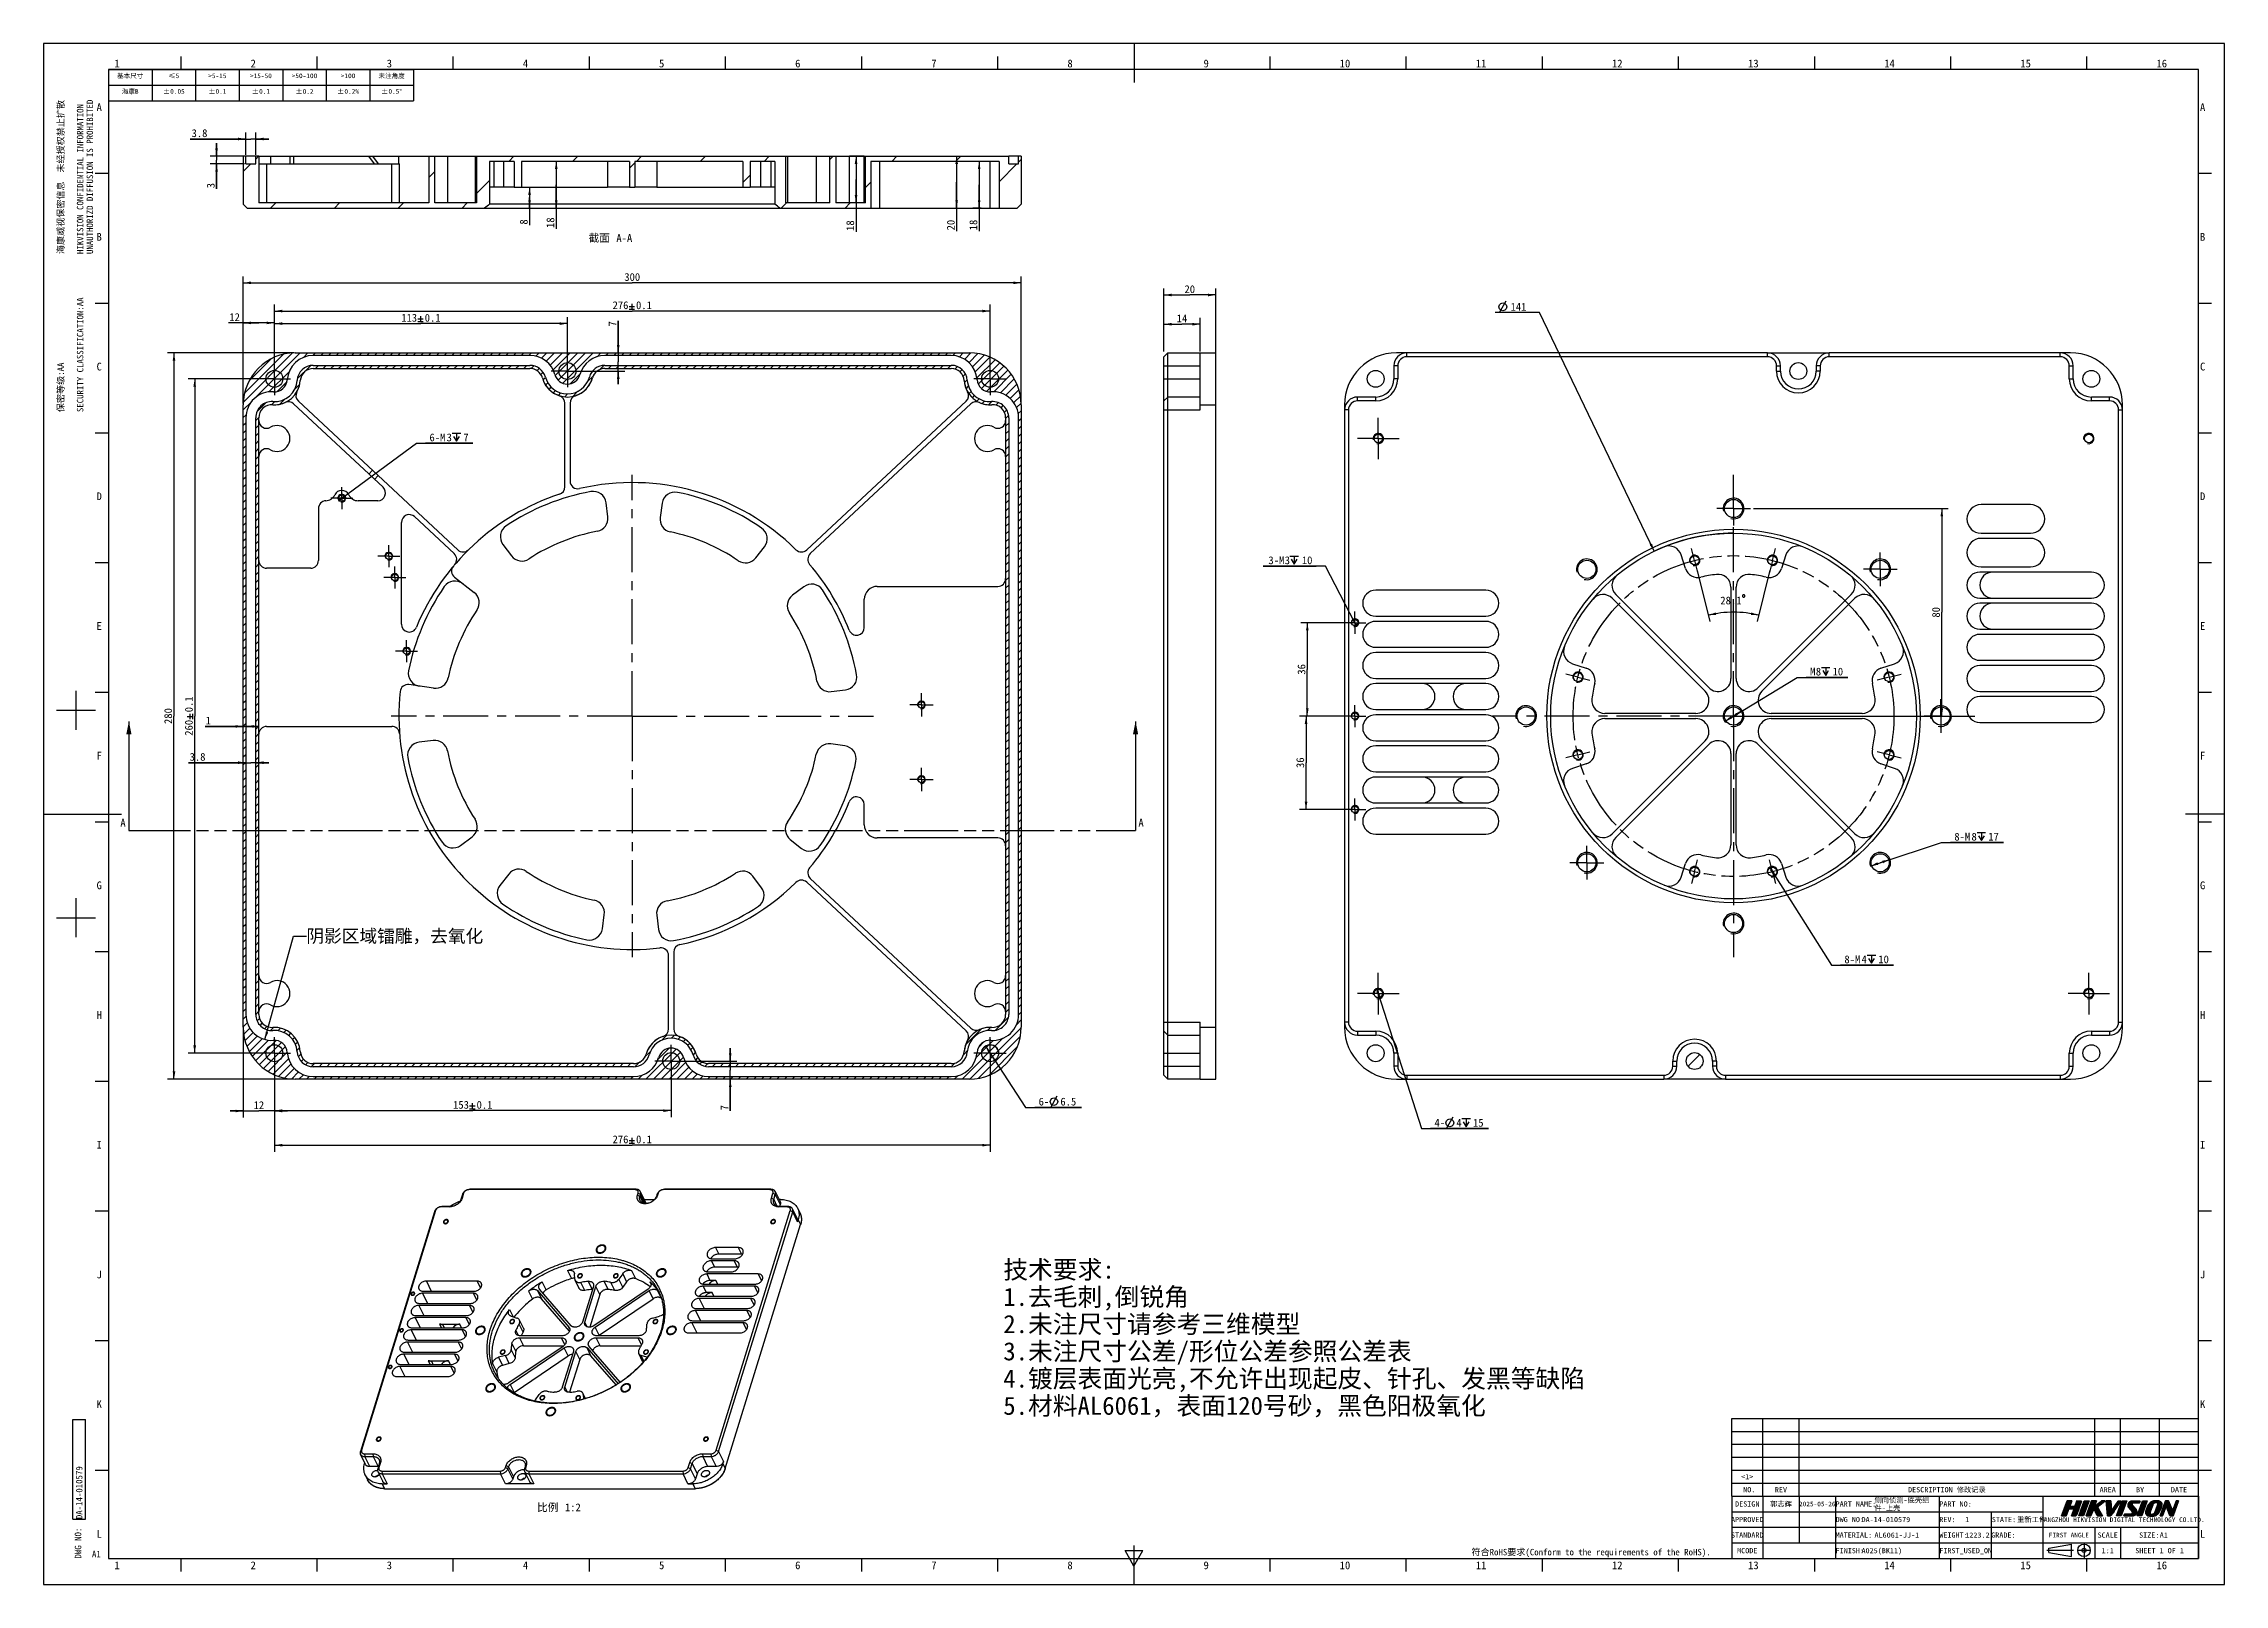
# Model space of a CAD drawing. Header units: millimetres. Extents: x 0 to 841, y 0 to 594.
import ezdxf
from ezdxf.enums import TextEntityAlignment as Align

# ---------------------------------------------------------------- set-up
doc = ezdxf.new("R2010")
doc.units = ezdxf.units.MM
doc.header["$LTSCALE"] = 46.255
doc.linetypes.add('CENTER', pattern=[0.6, 0.375, -0.075, 0.075, -0.075])
doc.linetypes.add('PHANTOM', pattern=[0.8, 0.45, -0.05, 0.1, -0.05, 0.1, -0.05])
doc.layers.get('0').update_dxf_attribs({"linetype": 'CONTINUOUS'})
for name, color, linetype in [('03_ALL_AXES', 7, 'CONTINUOUS'), ('09_ALL_ROUNDS', 7, 'CONTINUOUS'), ('10_ALL_CHAMFER', 7, 'CONTINUOUS'), ('11_ALL_COSMETICS', 7, 'CONTINUOUS'), ('20_ALL_FEATURES', 7, 'CONTINUOUS'), ('50_ALL_DETAILS', 7, 'CONTINUOUS'), ('51__DRAFT_DIMS', 7, 'CONTINUOUS'), ('54_ALL_TABLES', 7, 'CONTINUOUS'), ('DEFAULT_1', 7, 'CENTER')]:
    doc.layers.add(name, color=color, linetype=linetype)
doc.styles.get("Standard").update_dxf_attribs({"font": 'simfang.ttf'})
doc.styles.add('TEXTSTYLE_2', font='simfang.ttf')
doc.styles.add('TEXTSTYLE_3', font='simfang.ttf')
doc.styles.add('TEXTSTYLE_4', font='simfang.ttf')
doc.styles.add('TEXTSTYLE_5', font='simfang.ttf')
doc.styles.add('TEXTSTYLE_6', font='simfang.ttf')
doc.dimstyles.new('DIMSTYLE_1', dxfattribs={"dimtxt": 3, "dimasz": 3, "dimexe": 2.5, "dimexo": 0.5, "dimgap": 0.75, "dimtad": 1, "dimdsep": 46, "dimtxsty": 'Standard', "dimblk": '_FILLED', "dimblk1": '_FILLED', "dimblk2": '_FILLED', "dimcen": 0.09, "dimclrt": 3, "dimazin": 2, "dimtp": 0.5, "dimtm": 0.5, "dimtfac": 1, "dimtofl": 0, "dimtmove": 0, "dimatfit": 3, "dimldrblk": '_FILLED', "dimfxl": 0, "dimtolj": 1, "dimarcsym": 0})
doc.dimstyles.new('DIMSTYLE_2', dxfattribs={"dimtxt": 3, "dimasz": 3, "dimexe": 2.5, "dimexo": 0.5, "dimgap": 0.75, "dimtad": 1, "dimdsep": 46, "dimtxsty": 'Standard', "dimblk": '_FILLED', "dimblk1": '_FILLED', "dimblk2": '_FILLED', "dimcen": 0.09, "dimclrt": 3, "dimazin": 2, "dimtp": 0.1, "dimtm": 0.1, "dimtfac": 1, "dimtofl": 0, "dimtmove": 0, "dimatfit": 3, "dimldrblk": '_FILLED', "dimfxl": 0, "dimtolj": 1, "dimarcsym": 0})
doc.dimstyles.new('DIMSTYLE_3', dxfattribs={"dimtxt": 3, "dimasz": 3, "dimexe": 2.5, "dimexo": 0.5, "dimtad": 1, "dimdsep": 46, "dimtxsty": 'Standard', "dimblk": '_FILLED', "dimblk1": '_FILLED', "dimblk2": '_FILLED', "dimcen": 0.09, "dimclrt": 3, "dimazin": 2, "dimtp": 0.2, "dimtm": 0.2, "dimtfac": 1, "dimtmove": 0, "dimatfit": 2, "dimldrblk": '_FILLED', "dimfxl": 0, "dimtolj": 1, "dimarcsym": 0})
doc.dimstyles.new('DIMSTYLE_4', dxfattribs={"dimtxt": 3, "dimasz": 3, "dimexe": 2.5, "dimexo": 0.5, "dimgap": 0.75, "dimtad": 1, "dimdsep": 46, "dimtxsty": 'Standard', "dimblk": '_FILLED', "dimblk1": '_FILLED', "dimblk2": '_FILLED', "dimcen": 0.09, "dimclrt": 3, "dimazin": 2, "dimtol": 1, "dimtp": 0.1, "dimtm": 0.1, "dimtfac": 1, "dimtofl": 0, "dimtmove": 0, "dimatfit": 3, "dimldrblk": '_FILLED', "dimfxl": 0, "dimtolj": 1, "dimarcsym": 0})
doc.dimstyles.new('DIMSTYLE_5', dxfattribs={"dimtxt": 3, "dimasz": 3, "dimexe": 2.5, "dimexo": 0.5, "dimgap": 0.75, "dimtad": 1, "dimdsep": 46, "dimtxsty": 'Standard', "dimblk": '_FILLED', "dimblk1": '_FILLED', "dimblk2": '_FILLED', "dimcen": 0.09, "dimclrt": 3, "dimazin": 2, "dimtp": 0.2, "dimtm": 0.2, "dimtfac": 1, "dimtofl": 0, "dimtmove": 0, "dimatfit": 3, "dimldrblk": '_FILLED', "dimfxl": 0, "dimtolj": 1, "dimarcsym": 0})
doc.dimstyles.new('DIMSTYLE_6', dxfattribs={"dimtxt": 3, "dimasz": 3, "dimexe": 2.5, "dimexo": 0.5, "dimtad": 1, "dimdsep": 46, "dimtxsty": 'Standard', "dimblk": '_FILLED', "dimblk1": '_FILLED', "dimblk2": '_FILLED', "dimcen": 0.09, "dimclrt": 3, "dimazin": 2, "dimtp": 0.5, "dimtm": 0.5, "dimtfac": 1, "dimtofl": 0, "dimtmove": 0, "dimatfit": 1, "dimldrblk": '_FILLED', "dimfxl": 0, "dimtolj": 1, "dimarcsym": 0})
doc.dimstyles.new('DIMSTYLE_7', dxfattribs={"dimtxt": 3, "dimasz": 3, "dimexe": 2.5, "dimexo": 0.5, "dimtad": 1, "dimdsep": 46, "dimtxsty": 'Standard', "dimblk": '_FILLED', "dimblk1": '_FILLED', "dimblk2": '_FILLED', "dimcen": 0.09, "dimclrt": 3, "dimazin": 2, "dimtp": 0.1, "dimtm": 0.1, "dimtfac": 1, "dimtmove": 0, "dimatfit": 2, "dimldrblk": '_FILLED', "dimfxl": 0, "dimtolj": 1, "dimarcsym": 0})
doc.dimstyles.new('DIMSTYLE_8', dxfattribs={"dimtxt": 3, "dimasz": 3, "dimexe": 2.5, "dimexo": 0.5, "dimgap": 3, "dimtad": 1, "dimdec": 1, "dimdsep": 46, "dimtxsty": 'Standard', "dimblk": '_FILLED', "dimblk1": '_FILLED', "dimblk2": '_FILLED', "dimcen": 0.09, "dimclrt": 3, "dimazin": 2, "dimtp": 0.5, "dimtm": 0.5, "dimtfac": 1, "dimtdec": 65535, "dimtofl": 0, "dimtmove": 0, "dimatfit": 3, "dimldrblk": '_FILLED', "dimfxl": 0, "dimtolj": 1, "dimarcsym": 0})
doc.dimstyles.new('DIMSTYLE_9', dxfattribs={"dimtxt": 3, "dimasz": 3, "dimexe": 2.5, "dimexo": 0.5, "dimgap": 0.75, "dimtad": 1, "dimdsep": 46, "dimtxsty": 'Standard', "dimblk": '_FILLED', "dimblk1": '_FILLED', "dimblk2": '_FILLED', "dimcen": 0.09, "dimclrt": 3, "dimazin": 2, "dimtp": 0.3, "dimtm": 0.3, "dimtfac": 1, "dimtofl": 0, "dimtmove": 0, "dimatfit": 3, "dimldrblk": '_FILLED', "dimfxl": 0, "dimtolj": 1, "dimarcsym": 0})
doc.dimstyles.get("Standard").update_dxf_attribs({"dimtxt": 3, "dimasz": 3, "dimexe": 2.5, "dimexo": 0.5, "dimtad": 1, "dimdsep": 46, "dimtxsty": 'Standard', "dimblk": '_FILLED', "dimblk1": '_FILLED', "dimblk2": '_FILLED', "dimcen": 0.09, "dimclrt": 3, "dimazin": 2, "dimtol": 1, "dimtp": 0.01, "dimtm": 0.01, "dimtfac": 1, "dimtofl": 0, "dimtmove": 0, "dimatfit": 3, "dimldrblk": '_FILLED', "dimfxl": 0, "dimtolj": 1, "dimarcsym": 0})

msp = doc.modelspace()

# ---------------------------------------------------------------- texts
at = {"color": 3}
for s, style, p in [('1', 'TEXTSTYLE_2', (27.319, 584.847)), ('2', 'TEXTSTYLE_2', (79.819, 584.847)), ('3', 'TEXTSTYLE_2', (132.319, 584.847)), ('4', 'TEXTSTYLE_2', (184.819, 584.847)), ('5', 'TEXTSTYLE_2', (237.319, 584.847)), ('6', 'TEXTSTYLE_2', (289.819, 584.847)), ('7', 'TEXTSTYLE_2', (342.319, 584.847)), ('8', 'TEXTSTYLE_2', (394.819, 584.847)), ('9', 'TEXTSTYLE_2', (447.319, 584.847)), ('10', 'TEXTSTYLE_4', (499.819, 584.847)), ('11', 'TEXTSTYLE_4', (552.319, 584.847)), ('12', 'TEXTSTYLE_4', (604.819, 584.847)), ('13', 'TEXTSTYLE_4', (657.319, 584.847)), ('14', 'TEXTSTYLE_4', (709.819, 584.847)), ('15', 'TEXTSTYLE_4', (762.319, 584.847)), ('16', 'TEXTSTYLE_4', (814.819, 584.847)), ('A', 'TEXTSTYLE_2', (20.422, 567.993)), ('A', 'TEXTSTYLE_2', (831.589, 567.993)), ('B', 'TEXTSTYLE_2', (20.422, 517.993)), ('B', 'TEXTSTYLE_2', (831.589, 517.993)), ('C', 'TEXTSTYLE_2', (20.422, 467.993)), ('C', 'TEXTSTYLE_2', (831.589, 467.993)), ('D', 'TEXTSTYLE_2', (20.422, 417.993)), ('D', 'TEXTSTYLE_2', (831.589, 417.993)), ('E', 'TEXTSTYLE_2', (20.422, 367.993)), ('E', 'TEXTSTYLE_2', (831.589, 367.993)), ('F', 'TEXTSTYLE_2', (20.422, 317.993)), ('F', 'TEXTSTYLE_2', (831.589, 317.993)), ('G', 'TEXTSTYLE_2', (20.422, 267.993)), ('G', 'TEXTSTYLE_2', (831.589, 267.993)), ('H', 'TEXTSTYLE_2', (20.422, 217.993)), ('H', 'TEXTSTYLE_2', (831.589, 217.993)), ('I', 'TEXTSTYLE_2', (20.422, 167.993)), ('I', 'TEXTSTYLE_2', (831.589, 167.993)), ('J', 'TEXTSTYLE_2', (20.422, 117.993)), ('J', 'TEXTSTYLE_2', (831.589, 117.993)), ('K', 'TEXTSTYLE_2', (20.422, 67.993)), ('K', 'TEXTSTYLE_2', (831.589, 67.993)), ('L', 'TEXTSTYLE_2', (20.422, 17.993)), ('L', 'TEXTSTYLE_2', (831.589, 17.993)), ('1', 'TEXTSTYLE_2', (27.319, 5.847)), ('2', 'TEXTSTYLE_2', (79.819, 5.847)), ('3', 'TEXTSTYLE_2', (132.319, 5.847)), ('4', 'TEXTSTYLE_2', (184.819, 5.847)), ('5', 'TEXTSTYLE_2', (237.319, 5.847)), ('6', 'TEXTSTYLE_2', (289.819, 5.847)), ('7', 'TEXTSTYLE_2', (342.319, 5.847)), ('8', 'TEXTSTYLE_2', (394.819, 5.847)), ('9', 'TEXTSTYLE_2', (447.319, 5.847)), ('10', 'TEXTSTYLE_4', (499.819, 5.847)), ('11', 'TEXTSTYLE_4', (552.319, 5.847)), ('12', 'TEXTSTYLE_4', (604.819, 5.847)), ('13', 'TEXTSTYLE_4', (657.319, 5.847)), ('14', 'TEXTSTYLE_4', (709.819, 5.847)), ('15', 'TEXTSTYLE_4', (762.319, 5.847)), ('16', 'TEXTSTYLE_4', (814.819, 5.847))]:
    msp.add_text(s, height=3, dxfattribs=dict(at, style=style)).set_placement(p)
for s, p in [('UNAUTHORIZD DIFFUSION IS PROHIBITED', (19.078, 512.883)), ('海康威视保密信息  未经授权禁止扩散', (7.828, 512.883)), ('HIKVISION CONFIDENTIAL INFORMATION    ', (15.328, 512.883)), ('SECURITY CLASSIFICATION:AA', (15.328, 451.942)), ('保密等级:AA', (7.828, 451.942))]:
    msp.add_text(s, height=2.5, rotation=90, dxfattribs=at).set_placement(p)
at = {"color": 7}
for p in [(29.59, 292.162), (422.204, 292.162)]:
    msp.add_text('A', height=3, dxfattribs=at).set_placement(p)
at = {"color": 3, "style": 'TEXTSTYLE_3'}
msp.add_text('DWG NO:', height=2.5, rotation=90, dxfattribs=at).set_placement((14.523, 9.955))
at = {"color": 3}
for s, p in [('A1', (18.649, 10.431)), ('符合RoHS要求(Conform to the requirements of the RoHS).', (550.645, 11.187))]:
    msp.add_text(s, height=2.5, dxfattribs=at).set_placement(p)
at = {"layer": '50_ALL_DETAILS', "color": 3}
for s, height, p in [('截面 ', 3, (220.389, 517.569)), ('A-A', 3, (226.999, 517.569)), ('比例 ', 3, (200.545, 28.179)), ('1:2', 3, (207.155, 28.179)), ('SIZE:', 2, (815.938, 18))]:
    msp.add_text(s, height=height, dxfattribs=at).set_placement(p, align=Align.RIGHT)
for s, height, p in [('阴影区域镭雕，去氧化', 5, (101.338, 247.459)), ('DWG NO:', 2, (691.063, 24)), ('PART NAME:', 2, (691.063, 30)), ('REV:', 2, (731.063, 24)), ('PART NO:', 2, (731.063, 30)), ('MATERIAL:', 2, (691.063, 18)), ('WEIGHT:', 2, (731.063, 18)), ('GRADE:', 2, (751.063, 18)), ('FINISH:', 2, (691.063, 12)), ('FIRST_USED_ON ', 2, (731.063, 12))]:
    msp.add_text(s, height=height, dxfattribs=at).set_placement(p)
at = {"layer": '50_ALL_DETAILS', "color": 3, "style": 'TEXTSTYLE_6'}
for s, p in [('技术要求:', (370.104, 117.864)), ('1.去毛刺,倒锐角', (370.104, 107.364)), ('2.未注尺寸请参考三维模型', (370.104, 96.864)), ('3.未注尺寸公差/形位公差参照公差表', (370.104, 86.364)), ('4.镀层表面光亮,不允许出现起皮、针孔、发黑等缺陷', (370.104, 75.864)), ('5.材料AL6061，表面120号砂，黑色阳极氧化', (370.104, 65.364))]:
    msp.add_text(s, height=7, dxfattribs=at).set_placement(p)
at = {"layer": '50_ALL_DETAILS', "color": 7}
msp.add_text('DA-14-010579', height=2.5, rotation=90, dxfattribs=at).set_placement((14.964, 25.142))
at = {"layer": '50_ALL_DETAILS', "color": 3}
for s, height, p in [(' <1> ', 2, (657, 40.5)), (' NO.', 2, (657, 35.5)), ('DESCRIPTION 修改记录', 2, (734, 35.5)), ('AREA', 2, (796, 35.5)), ('BY', 2, (808.5, 35.5)), ('DATE', 2, (823.5, 35.5)), ('APPROVED', 2, (657, 24)), ('DESIGN', 2, (657, 30)), ('STATE:', 2, (756, 24)), (' HANGZHOU HIKVISION DIGITAL TECHNOLOGY CO.LTD.', 1.8, (801, 24.022)), ('STANDARD', 2, (657, 18)), ('FIRST ANGLE', 1.8, (781, 18.1)), ('SCALE', 2, (796, 18)), ('MCODE', 2, (657, 12))]:
    msp.add_text(s, height=height, dxfattribs=at).set_placement(p, align=Align.CENTER)
at = {"layer": '50_ALL_DETAILS', "color": 3, "style": 'TEXTSTYLE_5'}
msp.add_text('REV', height=2, dxfattribs=at).set_placement((670, 35.5), align=Align.CENTER)
at = {"layer": '50_ALL_DETAILS', "color": 7}
for s, p in [('侧向侦测-底壳组', (706.063, 31.5)), ('DA-14-010579', (701.063, 24)), ('件-上壳', (706.063, 28.5)), ('1', (741.063, 24)), ('重新工作', (761.063, 24)), ('AL6061-JJ-1', (706.063, 18)), ('1223.2', (741.063, 18)), ('A1', (816.063, 18)), ('A025(BK11)', (701.063, 12))]:
    msp.add_text(s, height=2, dxfattribs=at).set_placement(p)
for s, height, p in [('郭志辉', 2, (670, 30)), ('2025-05-26', 1.8, (684, 30.1)), ('1:1', 2, (796, 12)), ('SHEET 1 OF 1', 2, (816, 12))]:
    msp.add_text(s, height=height, dxfattribs=at).set_placement(p, align=Align.CENTER)
at = {"layer": '54_ALL_TABLES', "color": 3}
for s, p in [('基本尺寸', (33.4, 580.7)), ('≤5', (50.2, 580.7)), ('>5-15', (67, 580.7)), ('>15-50', (83.8, 580.7)), ('>50-100', (100.6, 580.7)), ('>100', (117.4, 580.7)), ('未注角度', (134.2, 580.7)), ('海康B', (33.4, 574.7)), ('±0.05', (50.2, 574.7)), ('±0.1', (67, 574.7)), ('±0.1', (83.8, 574.7)), ('±0.2', (100.6, 574.7)), ('±0.2%', (117.4, 574.7)), ('±0.5°', (134.2, 574.7))]:
    msp.add_text(s, height=1.8, dxfattribs=at).set_placement(p, align=Align.CENTER)

# ---------------------------------------------------------------- blocks, each defined once
blk = doc.blocks.new('LOGO_BL0', base_point=(800.77, 29.27))
for color, points in [(1, [(783.32, 29.97), (784.11, 32.15), (785.95, 32.14), (785.16, 29.95), (781.06, 29.12), (780.04, 26.39), (778.2, 26.39), (780.33, 32.15), (782.18, 32.15), (781.38, 29.98)]), (1, [(781.06, 29.12), (785.16, 29.95), (784.56, 28.28), (781.99, 26.38), (783.01, 29.11)]), (1, [(783.64, 26.39), (783.6, 26.37), (781.99, 26.38), (784.56, 28.28), (784.36, 27.74), (784.18, 27.19), (784.16, 27.11), (784.13, 27.03), (784.09, 26.94), (784.06, 26.86), (784.02, 26.79), (783.97, 26.71), (783.92, 26.64), (783.87, 26.57), (783.8, 26.5), (783.77, 26.47), (783.74, 26.45), (783.71, 26.42), (783.68, 26.4)]), (1, [(790.93, 30.14), (790.94, 30.14), (790.95, 30.15), (790.95, 30.15), (790.96, 30.15), (790.97, 30.15), (792.12, 29.93), (793.03, 28.16), (792.07, 26.45), (792.04, 26.48), (792.02, 26.5), (791.98, 26.55), (791.95, 26.59), (791.92, 26.63), (791.89, 26.68), (791.81, 26.82), (791.72, 26.96), (791.62, 27.14), (791.52, 27.32), (791.43, 27.51), (791.34, 27.7), (791.25, 27.89), (791.14, 28.12), (791.02, 28.34), (790.97, 28.43), (790.92, 28.51), (790.86, 28.59), (790.8, 28.66), (790.78, 28.68), (790.76, 28.69), (790.74, 28.7), (790.72, 28.71), (790.7, 28.72), (790.68, 28.73), (790.66, 28.73), (790.63, 28.73), (790.61, 28.72), (790.59, 28.72), (790.57, 28.71), (790.55, 28.7), (790.52, 28.69), (790.49, 28.67), (787.68, 26.38), (788.74, 29.26), (789.8, 32.15), (790.73, 32.15), (791.65, 32.15), (790.91, 30.15), (790.92, 30.15)]), (1, [(790.35, 28.51), (789.53, 26.38), (788.6, 26.38), (787.68, 26.38), (790.49, 28.67), (790.47, 28.64), (790.44, 28.62), (790.42, 28.59), (790.39, 28.56), (790.37, 28.54)]), (1, [(795.01, 32.15), (793.56, 31.04), (792.12, 29.93), (790.97, 30.15), (790.98, 30.15), (790.99, 30.16), (790.99, 30.16), (791.01, 30.17), (791.02, 30.17), (791.03, 30.18), (791.2, 30.29), (791.36, 30.42), (791.52, 30.54), (791.96, 30.88), (792.39, 31.21), (792.81, 31.54), (793.22, 31.86), (793.59, 32.15), (794.3, 32.15)]), (1, [(792.07, 26.45), (793.03, 28.16), (793.95, 26.38), (792.29, 26.38), (792.25, 26.39), (792.21, 26.39), (792.17, 26.4), (792.14, 26.41), (792.1, 26.43)]), (7, [(798.8, 28.74), (798.44, 28.19), (795.9, 26.38), (795.4, 32.16), (797.15, 32.15), (797.46, 28.34), (799.98, 32.14), (801.1, 32.14), (800.71, 31.57), (799.81, 30.25)]), (7, [(797.17, 26.43), (797.09, 26.38), (795.9, 26.38), (798.44, 28.19), (798.09, 27.62), (797.99, 27.45), (797.88, 27.27), (797.76, 27.11), (797.64, 26.94), (797.51, 26.78), (797.38, 26.63), (797.31, 26.56), (797.24, 26.49)]), (7, [(806.69, 26.8), (806.58, 26.71), (802.22, 26.4), (802.35, 26.76), (806.95, 27.08), (806.87, 26.98), (806.78, 26.88)]), (7, [(805.89, 26.4), (805.78, 26.4), (802.22, 26.4), (806.58, 26.71), (806.46, 26.63), (806.34, 26.56), (806.21, 26.5), (806.1, 26.46), (806, 26.42)]), (7, [(804.37, 27.13), (805.03, 27.13), (806.95, 27.08), (802.35, 26.76), (802.49, 27.12)]), (7, [(805.43, 30.71), (805.46, 30.65), (803.84, 30.55), (803.85, 30.69), (805.41, 30.77)]), (7, [(805.49, 30.6), (805.52, 30.54), (803.85, 30.4), (803.84, 30.55), (805.46, 30.65)]), (7, [(805.4, 30.83), (805.41, 30.77), (803.85, 30.69), (803.86, 30.82), (805.39, 30.9)]), (7, [(805.6, 30.45), (805.78, 30.27), (805.96, 30.1), (806.13, 29.92), (806.31, 29.74), (806.48, 29.55), (806.64, 29.36), (806.79, 29.17), (806.92, 28.96), (807.04, 28.74), (804.93, 28.57), (804.66, 28.86), (804.51, 29.03), (804.37, 29.21), (804.23, 29.39), (804.15, 29.52), (804.07, 29.66), (804, 29.79), (803.94, 29.94), (803.9, 30.09), (803.87, 30.24), (803.85, 30.4), (805.52, 30.54), (805.56, 30.49)]), (7, [(805.39, 30.96), (805.39, 30.9), (803.86, 30.82), (803.89, 30.95), (805.41, 31.08), (805.39, 31.02)]), (7, [(805.43, 31.13), (805.41, 31.08), (803.89, 30.95), (803.93, 31.08), (805.45, 31.17)]), (7, [(805.48, 31.22), (805.45, 31.17), (803.93, 31.08), (803.97, 31.21), (805.6, 31.32), (805.56, 31.29), (805.52, 31.26)]), (7, [(805.66, 31.36), (805.6, 31.32), (803.97, 31.21), (804.03, 31.33), (805.96, 31.42), (805.9, 31.42), (805.84, 31.41), (805.77, 31.4), (805.71, 31.38)]), (7, [(805.23, 32.13), (805.32, 32.13), (808.53, 32.13), (808.4, 31.78), (808.26, 31.43), (806.02, 31.43), (805.96, 31.42), (804.03, 31.33), (804.1, 31.44), (804.18, 31.55), (804.27, 31.65), (804.36, 31.74), (804.46, 31.82), (804.58, 31.89), (804.7, 31.96), (804.83, 32.02), (804.96, 32.06), (805.05, 32.09), (805.14, 32.11)]), (7, [(807.11, 28.59), (807.17, 28.44), (807.21, 28.28), (807.24, 28.13), (807.25, 27.97), (807.24, 27.83), (807.22, 27.69), (807.18, 27.55), (807.14, 27.42), (807.08, 27.29), (807.02, 27.18), (806.95, 27.08), (805.03, 27.13), (805.08, 27.14), (805.13, 27.14), (805.18, 27.15), (805.23, 27.17), (805.28, 27.19), (805.33, 27.21), (805.37, 27.25), (805.4, 27.28), (805.44, 27.33), (805.46, 27.37), (805.48, 27.42), (805.5, 27.48), (805.51, 27.53), (805.51, 27.59), (805.51, 27.66), (805.51, 27.72), (805.49, 27.78), (805.48, 27.85), (805.45, 27.91), (805.42, 27.99), (805.37, 28.07), (805.32, 28.15), (805.27, 28.22), (805.21, 28.29), (804.93, 28.57), (807.04, 28.74)]), (7, [(813.41, 30.68), (813.36, 30.58), (812.85, 29.2), (812.35, 27.82), (810.71, 27.75), (810.73, 28.02), (810.77, 28.28), (810.83, 28.55), (810.98, 29.1), (811.17, 29.63), (811.39, 30.13), (811.51, 30.38), (811.64, 30.62), (813.51, 30.88), (813.46, 30.78)]), (7, [(812.34, 27.77), (812.33, 27.74), (810.72, 27.47), (810.71, 27.75), (812.35, 27.82), (812.34, 27.81), (812.34, 27.81), (812.34, 27.8)]), (7, [(812.31, 27.48), (812.32, 27.46), (810.76, 27.24), (810.72, 27.47), (812.33, 27.74), (812.32, 27.7), (812.32, 27.68), (812.32, 27.66), (812.32, 27.63), (812.31, 27.6), (812.31, 27.57), (812.31, 27.53), (812.31, 27.5)]), (7, [(812.36, 27.25), (812.37, 27.23), (810.83, 27.02), (810.76, 27.24), (812.32, 27.46), (812.32, 27.43), (812.32, 27.41), (812.32, 27.39), (812.33, 27.37), (812.33, 27.35), (812.33, 27.33), (812.34, 27.32), (812.34, 27.3), (812.35, 27.29), (812.35, 27.27), (812.36, 27.26)]), (7, [(812.59, 27.02), (812.6, 27.02), (810.93, 26.82), (810.83, 27.02), (812.37, 27.23), (812.37, 27.22), (812.38, 27.21), (812.38, 27.2), (812.39, 27.19), (812.39, 27.18), (812.4, 27.17), (812.41, 27.16), (812.41, 27.15), (812.42, 27.14), (812.43, 27.14), (812.43, 27.13), (812.44, 27.12), (812.45, 27.11), (812.46, 27.1), (812.47, 27.09), (812.48, 27.08), (812.49, 27.08), (812.5, 27.07), (812.51, 27.06), (812.52, 27.06), (812.53, 27.05), (812.54, 27.04), (812.55, 27.04), (812.56, 27.03), (812.58, 27.03)]), (7, [(813.08, 26.99), (813.1, 26.99), (813.11, 26.99), (815.14, 26.93), (814.92, 26.75), (814.68, 26.6), (814.47, 26.5), (811.43, 26.41), (811.24, 26.51), (811.07, 26.64), (810.93, 26.82), (812.6, 27.02), (812.62, 27.01), (812.63, 27.01), (812.65, 27.01), (812.66, 27), (812.68, 27), (812.69, 27), (812.71, 27), (812.73, 26.99), (812.74, 26.99), (812.76, 26.99), (812.78, 26.99), (812.79, 26.99), (812.84, 26.99), (812.91, 26.99), (812.97, 26.99), (813.01, 26.99), (813.02, 26.99), (813.06, 26.99), (813.07, 26.99), (813.07, 26.99)]), (7, [(814.25, 26.42), (814.02, 26.36), (813.79, 26.31), (813.52, 26.28), (813.24, 26.27), (812.96, 26.27), (812.09, 26.29), (811.87, 26.31), (811.65, 26.35), (811.43, 26.41), (814.47, 26.5)]), (7, [(813.57, 30.97), (813.51, 30.88), (811.64, 30.62), (811.84, 30.92), (813.7, 31.15), (813.63, 31.06)]), (7, [(813.78, 31.23), (813.7, 31.15), (811.84, 30.92), (812.07, 31.21), (814.09, 31.45), (814.01, 31.41), (813.94, 31.36), (813.86, 31.31)]), (7, [(814.18, 31.49), (814.09, 31.45), (812.07, 31.21), (812.33, 31.47), (814.44, 31.53), (814.35, 31.53), (814.27, 31.51)]), (7, [(816.6, 31.72), (816.69, 31.6), (812.33, 31.47), (812.63, 31.71), (816.5, 31.82)]), (7, [(814.9, 31.54), (814.44, 31.53), (812.33, 31.47), (816.69, 31.6), (816.77, 31.48), (816.83, 31.32), (816.87, 31.15), (816.89, 30.97), (816.89, 30.79), (816.88, 30.61), (816.86, 30.43), (814.15, 27.74), (815.24, 30.58), (815.26, 30.67), (815.29, 30.75), (815.31, 30.84), (815.32, 30.93), (815.32, 30.99), (815.32, 31.05), (815.32, 31.12), (815.31, 31.18), (815.3, 31.24), (815.28, 31.28), (815.27, 31.32), (815.25, 31.36), (815.22, 31.39), (815.19, 31.43), (815.16, 31.46), (815.12, 31.48), (815.08, 31.5), (815.04, 31.52), (814.99, 31.53), (814.95, 31.54)]), (7, [(816.37, 31.92), (816.5, 31.82), (812.63, 31.71), (812.97, 31.91), (816.07, 32.07), (816.22, 32)]), (7, [(815.69, 32.17), (815.88, 32.13), (816.07, 32.07), (812.97, 31.91), (813.33, 32.07), (813.67, 32.17), (815.49, 32.21)]), (7, [(813.24, 27.01), (815.34, 27.12), (815.14, 26.93), (813.11, 26.99), (813.13, 26.99), (813.14, 27), (813.19, 27), (813.21, 27.01)]), (7, [(815.86, 27.81), (815.7, 27.57), (815.53, 27.34), (815.34, 27.12), (813.24, 27.01), (813.26, 27.02), (813.29, 27.02), (813.32, 27.03), (813.36, 27.04), (813.39, 27.06), (813.42, 27.07), (813.46, 27.08), (813.5, 27.1), (813.55, 27.13), (813.6, 27.15), (813.64, 27.18), (813.69, 27.2), (813.72, 27.23), (813.76, 27.25), (813.79, 27.28), (813.83, 27.3), (813.86, 27.33), (813.88, 27.35), (813.91, 27.38), (813.93, 27.4), (813.96, 27.43), (813.98, 27.45), (814, 27.47), (814.01, 27.5), (814.03, 27.52), (814.05, 27.54), (814.06, 27.57), (814.08, 27.59), (814.09, 27.62), (814.11, 27.64), (814.12, 27.67), (814.13, 27.69), (814.13, 27.7), (814.14, 27.72), (814.15, 27.74), (816.86, 30.43), (816.79, 30.1), (816.71, 29.77), (816.61, 29.46), (816.49, 29.15), (816.37, 28.84), (816.26, 28.58), (816.14, 28.32), (816.01, 28.06)]), (7, [(814.74, 32.27), (815.12, 32.25), (815.49, 32.21), (813.67, 32.17), (814.02, 32.23), (814.38, 32.26)]), (7, [(819.48, 32.17), (820.96, 28.43), (823.34, 32.17), (821.2, 26.4), (820.3, 26.4), (820.26, 26.4), (820.22, 26.41), (820.18, 26.42), (820.14, 26.44), (820.1, 26.46), (820.06, 26.48), (820.03, 26.51), (819.99, 26.54), (819.96, 26.57), (819.93, 26.6), (819.9, 26.63), (819.87, 26.68), (819.84, 26.73), (819.81, 26.77), (819.79, 26.82), (819.77, 26.87), (818.56, 30.17), (817.19, 26.39), (816.22, 26.39), (818.3, 32.17)])]:
    blk.add_hatch(color=color).paths.add_polyline_path(points)
at = {"color": 1}
for p, q in [((780.33, 32.15), (778.2, 26.39)), ((778.2, 26.39), (780.04, 26.39)), ((780.04, 26.39), (781.06, 29.12)), ((782.18, 32.15), (780.33, 32.15)), ((781.06, 29.12), (783.01, 29.11)), ((781.38, 29.98), (782.18, 32.15)), ((783.32, 29.97), (781.38, 29.98)), ((783.01, 29.11), (781.99, 26.38)), ((781.99, 26.38), (783.6, 26.37)), ((784.11, 32.15), (783.32, 29.97)), ((785.95, 32.14), (784.11, 32.15)), ((784.82, 26.38), (786.94, 32.15)), ((786.67, 26.38), (784.82, 26.38)), ((788.79, 32.15), (786.67, 26.38)), ((786.94, 32.15), (788.79, 32.15)), ((788.74, 29.26), (787.68, 26.38)), ((787.68, 26.38), (788.6, 26.38)), ((788.6, 26.38), (789.53, 26.38)), ((789.8, 32.15), (788.74, 29.26)), ((789.53, 26.4), (789.55, 26.44)), ((789.55, 26.44), (789.56, 26.48)), ((789.56, 26.48), (789.6, 26.58)), ((789.6, 26.58), (789.66, 26.72)), ((789.66, 26.72), (789.79, 27.06)), ((790.73, 32.15), (789.8, 32.15)), ((791.65, 32.15), (790.73, 32.15)), ((790.91, 30.15), (791.65, 32.15)), ((792.12, 29.93), (793.56, 31.04)), ((793.03, 28.16), (792.12, 29.93)), ((792.29, 26.38), (793.95, 26.38)), ((793.95, 26.38), (793.03, 28.16)), ((793.56, 31.04), (795.01, 32.15)), ((794.3, 32.15), (793.59, 32.15)), ((795.01, 32.15), (794.3, 32.15))]:
    blk.add_line(p, q, dxfattribs=at)
at = {"color": 7}
for p, q in [((790.35, 28.51), (789.53, 26.38)), ((795.4, 32.16), (795.9, 26.38)), ((797.15, 32.15), (795.4, 32.16)), ((795.9, 26.38), (797.09, 26.38)), ((797.46, 28.34), (797.15, 32.15)), ((799.98, 32.14), (797.46, 28.34)), ((799.38, 26.38), (801.5, 32.15)), ((801.22, 26.38), (799.38, 26.38)), ((801.1, 32.14), (799.98, 32.14)), ((803.35, 32.15), (801.22, 26.38)), ((801.5, 32.15), (803.35, 32.15)), ((802.35, 26.76), (802.22, 26.4)), ((802.22, 26.4), (805.78, 26.4)), ((802.49, 27.12), (802.35, 26.76)), ((808.53, 32.13), (805.32, 32.13)), ((806.02, 31.43), (808.26, 31.43)), ((807.31, 26.38), (809.43, 32.15)), ((809.15, 26.38), (807.31, 26.38)), ((808.26, 31.43), (808.4, 31.78)), ((808.4, 31.78), (808.53, 32.13)), ((811.28, 32.15), (809.15, 26.38)), ((809.43, 32.15), (811.28, 32.15)), ((812.09, 26.29), (812.96, 26.27)), ((812.35, 27.82), (812.85, 29.2)), ((812.84, 26.99), (812.79, 26.99)), ((812.91, 26.99), (812.84, 26.99)), ((812.85, 29.2), (813.36, 30.58)), ((812.97, 26.99), (812.91, 26.99)), ((813.01, 26.99), (812.97, 26.99)), ((813.01, 26.99), (813.02, 26.99)), ((813.06, 26.99), (813.02, 26.99)), ((813.07, 26.99), (813.06, 26.99)), ((813.07, 26.99), (813.07, 26.99)), ((813.14, 27), (813.19, 27)), ((815.24, 30.58), (814.15, 27.74)), ((814.44, 31.53), (814.9, 31.54)), ((818.3, 32.17), (816.22, 26.39)), ((816.22, 26.39), (817.19, 26.39)), ((817.19, 26.39), (818.56, 30.17)), ((819.48, 32.17), (818.3, 32.17)), ((818.56, 30.17), (819.77, 26.87)), ((820.96, 28.43), (819.48, 32.17)), ((820.3, 26.4), (821.2, 26.4)), ((822.38, 32.17), (820.96, 28.43)), ((821.2, 26.4), (823.34, 32.17)), ((823.34, 32.17), (822.38, 32.17))]:
    blk.add_line(p, q, dxfattribs=at)
at = {"color": 1}
for points in [[(783.32, 29.97), (784.11, 32.15), (785.95, 32.14), (785.16, 29.95), (781.06, 29.12), (780.04, 26.39), (778.2, 26.39), (780.33, 32.15), (782.18, 32.15), (781.38, 29.98), (783.32, 29.97)], [(781.06, 29.12), (785.16, 29.95), (784.56, 28.28), (781.99, 26.38), (783.01, 29.11), (781.06, 29.12)], [(783.64, 26.39), (783.6, 26.37), (781.99, 26.38), (784.56, 28.28), (784.36, 27.74), (784.18, 27.19), (784.16, 27.11), (784.13, 27.03), (784.09, 26.94), (784.06, 26.86), (784.02, 26.79), (783.97, 26.71), (783.92, 26.64), (783.87, 26.57), (783.8, 26.5), (783.77, 26.47), (783.74, 26.45), (783.71, 26.42), (783.68, 26.4), (783.64, 26.39)], [(790.93, 30.14), (790.94, 30.14), (790.95, 30.15), (790.95, 30.15), (790.96, 30.15), (790.97, 30.15), (792.12, 29.93), (793.03, 28.16), (792.07, 26.45), (792.04, 26.48), (792.02, 26.5), (791.98, 26.55), (791.95, 26.59), (791.92, 26.63), (791.89, 26.68), (791.81, 26.82), (791.72, 26.96), (791.62, 27.14), (791.52, 27.32), (791.43, 27.51), (791.34, 27.7), (791.25, 27.89), (791.14, 28.12), (791.02, 28.34), (790.97, 28.43), (790.92, 28.51), (790.86, 28.59), (790.8, 28.66), (790.78, 28.68), (790.76, 28.69), (790.74, 28.7), (790.72, 28.71), (790.7, 28.72), (790.68, 28.73), (790.66, 28.73), (790.63, 28.73), (790.61, 28.72), (790.59, 28.72), (790.57, 28.71), (790.55, 28.7), (790.52, 28.69), (790.49, 28.67), (787.68, 26.38), (788.74, 29.26), (789.8, 32.15), (790.73, 32.15), (791.65, 32.15), (790.91, 30.15), (790.92, 30.15), (790.93, 30.14)], [(790.35, 28.51), (789.53, 26.38), (788.6, 26.38), (787.68, 26.38), (790.49, 28.67), (790.47, 28.64), (790.44, 28.62), (790.42, 28.59), (790.39, 28.56), (790.37, 28.54), (790.35, 28.51)], [(795.01, 32.15), (793.56, 31.04), (792.12, 29.93), (790.97, 30.15), (790.98, 30.15), (790.99, 30.16), (790.99, 30.16), (791.01, 30.17), (791.02, 30.17), (791.03, 30.18), (791.2, 30.29), (791.36, 30.42), (791.52, 30.54), (791.96, 30.88), (792.39, 31.21), (792.81, 31.54), (793.22, 31.86), (793.59, 32.15), (794.3, 32.15), (795.01, 32.15)], [(792.07, 26.45), (793.03, 28.16), (793.95, 26.38), (792.29, 26.38), (792.25, 26.39), (792.21, 26.39), (792.17, 26.4), (792.14, 26.41), (792.1, 26.43), (792.07, 26.45)]]:
    blk.add_lwpolyline(points, dxfattribs=at)
at = {"color": 7}
for points in [[(798.8, 28.74), (798.44, 28.19), (795.9, 26.38), (795.4, 32.16), (797.15, 32.15), (797.46, 28.34), (799.98, 32.14), (801.1, 32.14), (800.71, 31.57), (799.81, 30.25), (798.8, 28.74)], [(797.17, 26.43), (797.09, 26.38), (795.9, 26.38), (798.44, 28.19), (798.09, 27.62), (797.99, 27.45), (797.88, 27.27), (797.76, 27.11), (797.64, 26.94), (797.51, 26.78), (797.38, 26.63), (797.31, 26.56), (797.24, 26.49), (797.17, 26.43)], [(806.69, 26.8), (806.58, 26.71), (802.22, 26.4), (802.35, 26.76), (806.95, 27.08), (806.87, 26.98), (806.78, 26.88), (806.69, 26.8)], [(805.89, 26.4), (805.78, 26.4), (802.22, 26.4), (806.58, 26.71), (806.46, 26.63), (806.34, 26.56), (806.21, 26.5), (806.1, 26.46), (806, 26.42), (805.89, 26.4)], [(804.37, 27.13), (805.03, 27.13), (806.95, 27.08), (802.35, 26.76), (802.49, 27.12), (804.37, 27.13)], [(805.43, 30.71), (805.46, 30.65), (803.84, 30.55), (803.85, 30.69), (805.41, 30.77), (805.43, 30.71)], [(805.49, 30.6), (805.52, 30.54), (803.85, 30.4), (803.84, 30.55), (805.46, 30.65), (805.49, 30.6)], [(805.4, 30.83), (805.41, 30.77), (803.85, 30.69), (803.86, 30.82), (805.39, 30.9), (805.4, 30.83)], [(805.6, 30.45), (805.78, 30.27), (805.96, 30.1), (806.13, 29.92), (806.31, 29.74), (806.48, 29.55), (806.64, 29.36), (806.79, 29.17), (806.92, 28.96), (807.04, 28.74), (804.93, 28.57), (804.66, 28.86), (804.51, 29.03), (804.37, 29.21), (804.23, 29.39), (804.15, 29.52), (804.07, 29.66), (804, 29.79), (803.94, 29.94), (803.9, 30.09), (803.87, 30.24), (803.85, 30.4), (805.52, 30.54), (805.56, 30.49), (805.6, 30.45)], [(805.39, 30.96), (805.39, 30.9), (803.86, 30.82), (803.89, 30.95), (805.41, 31.08), (805.39, 31.02), (805.39, 30.96)], [(805.43, 31.13), (805.41, 31.08), (803.89, 30.95), (803.93, 31.08), (805.45, 31.17), (805.43, 31.13)], [(805.48, 31.22), (805.45, 31.17), (803.93, 31.08), (803.97, 31.21), (805.6, 31.32), (805.56, 31.29), (805.52, 31.26), (805.48, 31.22)], [(805.66, 31.36), (805.6, 31.32), (803.97, 31.21), (804.03, 31.33), (805.96, 31.42), (805.9, 31.42), (805.84, 31.41), (805.77, 31.4), (805.71, 31.38), (805.66, 31.36)], [(805.23, 32.13), (805.32, 32.13), (808.53, 32.13), (808.4, 31.78), (808.26, 31.43), (806.02, 31.43), (805.96, 31.42), (804.03, 31.33), (804.1, 31.44), (804.18, 31.55), (804.27, 31.65), (804.36, 31.74), (804.46, 31.82), (804.58, 31.89), (804.7, 31.96), (804.83, 32.02), (804.96, 32.06), (805.05, 32.09), (805.14, 32.11), (805.23, 32.13)], [(807.11, 28.59), (807.17, 28.44), (807.21, 28.28), (807.24, 28.13), (807.25, 27.97), (807.24, 27.83), (807.22, 27.69), (807.18, 27.55), (807.14, 27.42), (807.08, 27.29), (807.02, 27.18), (806.95, 27.08), (805.03, 27.13), (805.08, 27.14), (805.13, 27.14), (805.18, 27.15), (805.23, 27.17), (805.28, 27.19), (805.33, 27.21), (805.37, 27.25), (805.4, 27.28), (805.44, 27.33), (805.46, 27.37), (805.48, 27.42), (805.5, 27.48), (805.51, 27.53), (805.51, 27.59), (805.51, 27.66), (805.51, 27.72), (805.49, 27.78), (805.48, 27.85), (805.45, 27.91), (805.42, 27.99), (805.37, 28.07), (805.32, 28.15), (805.27, 28.22), (805.21, 28.29), (804.93, 28.57), (807.04, 28.74), (807.11, 28.59)], [(813.41, 30.68), (813.36, 30.58), (812.85, 29.2), (812.35, 27.82), (810.71, 27.75), (810.73, 28.02), (810.77, 28.28), (810.83, 28.55), (810.98, 29.1), (811.17, 29.63), (811.39, 30.13), (811.51, 30.38), (811.64, 30.62), (813.51, 30.88), (813.46, 30.78), (813.41, 30.68)], [(812.34, 27.77), (812.33, 27.74), (810.72, 27.47), (810.71, 27.75), (812.35, 27.82), (812.34, 27.81), (812.34, 27.81), (812.34, 27.8), (812.34, 27.77)], [(812.31, 27.48), (812.32, 27.46), (810.76, 27.24), (810.72, 27.47), (812.33, 27.74), (812.32, 27.7), (812.32, 27.68), (812.32, 27.66), (812.32, 27.63), (812.31, 27.6), (812.31, 27.57), (812.31, 27.53), (812.31, 27.5), (812.31, 27.48)], [(812.36, 27.25), (812.37, 27.23), (810.83, 27.02), (810.76, 27.24), (812.32, 27.46), (812.32, 27.43), (812.32, 27.41), (812.32, 27.39), (812.33, 27.37), (812.33, 27.35), (812.33, 27.33), (812.34, 27.32), (812.34, 27.3), (812.35, 27.29), (812.35, 27.27), (812.36, 27.26), (812.36, 27.25)], [(812.59, 27.02), (812.6, 27.02), (810.93, 26.82), (810.83, 27.02), (812.37, 27.23), (812.37, 27.22), (812.38, 27.21), (812.38, 27.2), (812.39, 27.19), (812.39, 27.18), (812.4, 27.17), (812.41, 27.16), (812.41, 27.15), (812.42, 27.14), (812.43, 27.14), (812.43, 27.13), (812.44, 27.12), (812.45, 27.11), (812.46, 27.1), (812.47, 27.09), (812.48, 27.08), (812.49, 27.08), (812.5, 27.07), (812.51, 27.06), (812.52, 27.06), (812.53, 27.05), (812.54, 27.04), (812.55, 27.04), (812.56, 27.03), (812.58, 27.03), (812.59, 27.02)], [(813.08, 26.99), (813.1, 26.99), (813.11, 26.99), (815.14, 26.93), (814.92, 26.75), (814.68, 26.6), (814.47, 26.5), (811.43, 26.41), (811.24, 26.51), (811.07, 26.64), (810.93, 26.82), (812.6, 27.02), (812.62, 27.01), (812.63, 27.01), (812.65, 27.01), (812.66, 27), (812.68, 27), (812.69, 27), (812.71, 27), (812.73, 26.99), (812.74, 26.99), (812.76, 26.99), (812.78, 26.99), (812.79, 26.99), (812.84, 26.99), (812.91, 26.99), (812.97, 26.99), (813.01, 26.99), (813.02, 26.99), (813.06, 26.99), (813.07, 26.99), (813.07, 26.99), (813.08, 26.99)], [(814.25, 26.42), (814.02, 26.36), (813.79, 26.31), (813.52, 26.28), (813.24, 26.27), (812.96, 26.27), (812.09, 26.29), (811.87, 26.31), (811.65, 26.35), (811.43, 26.41), (814.47, 26.5), (814.25, 26.42)], [(813.57, 30.97), (813.51, 30.88), (811.64, 30.62), (811.84, 30.92), (813.7, 31.15), (813.63, 31.06), (813.57, 30.97)], [(813.78, 31.23), (813.7, 31.15), (811.84, 30.92), (812.07, 31.21), (814.09, 31.45), (814.01, 31.41), (813.94, 31.36), (813.86, 31.31), (813.78, 31.23)], [(814.18, 31.49), (814.09, 31.45), (812.07, 31.21), (812.33, 31.47), (814.44, 31.53), (814.35, 31.53), (814.27, 31.51), (814.18, 31.49)], [(816.6, 31.72), (816.69, 31.6), (812.33, 31.47), (812.63, 31.71), (816.5, 31.82), (816.6, 31.72)], [(814.9, 31.54), (814.44, 31.53), (812.33, 31.47), (816.69, 31.6), (816.77, 31.48), (816.83, 31.32), (816.87, 31.15), (816.89, 30.97), (816.89, 30.79), (816.88, 30.61), (816.86, 30.43), (814.15, 27.74), (815.24, 30.58), (815.26, 30.67), (815.29, 30.75), (815.31, 30.84), (815.32, 30.93), (815.32, 30.99), (815.32, 31.05), (815.32, 31.12), (815.31, 31.18), (815.3, 31.24), (815.28, 31.28), (815.27, 31.32), (815.25, 31.36), (815.22, 31.39), (815.19, 31.43), (815.16, 31.46), (815.12, 31.48), (815.08, 31.5), (815.04, 31.52), (814.99, 31.53), (814.95, 31.54), (814.9, 31.54)], [(816.37, 31.92), (816.5, 31.82), (812.63, 31.71), (812.97, 31.91), (816.07, 32.07), (816.22, 32), (816.37, 31.92)], [(815.69, 32.17), (815.88, 32.13), (816.07, 32.07), (812.97, 31.91), (813.33, 32.07), (813.67, 32.17), (815.49, 32.21), (815.69, 32.17)], [(813.24, 27.01), (815.34, 27.12), (815.14, 26.93), (813.11, 26.99), (813.13, 26.99), (813.14, 27), (813.19, 27), (813.21, 27.01), (813.24, 27.01)], [(815.86, 27.81), (815.7, 27.57), (815.53, 27.34), (815.34, 27.12), (813.24, 27.01), (813.26, 27.02), (813.29, 27.02), (813.32, 27.03), (813.36, 27.04), (813.39, 27.06), (813.42, 27.07), (813.46, 27.08), (813.5, 27.1), (813.55, 27.13), (813.6, 27.15), (813.64, 27.18), (813.69, 27.2), (813.72, 27.23), (813.76, 27.25), (813.79, 27.28), (813.83, 27.3), (813.86, 27.33), (813.88, 27.35), (813.91, 27.38), (813.93, 27.4), (813.96, 27.43), (813.98, 27.45), (814, 27.47), (814.01, 27.5), (814.03, 27.52), (814.05, 27.54), (814.06, 27.57), (814.08, 27.59), (814.09, 27.62), (814.11, 27.64), (814.12, 27.67), (814.13, 27.69), (814.13, 27.7), (814.14, 27.72), (814.15, 27.74), (816.86, 30.43), (816.79, 30.1), (816.71, 29.77), (816.61, 29.46), (816.49, 29.15), (816.37, 28.84), (816.26, 28.58), (816.14, 28.32), (816.01, 28.06), (815.86, 27.81)], [(814.74, 32.27), (815.12, 32.25), (815.49, 32.21), (813.67, 32.17), (814.02, 32.23), (814.38, 32.26), (814.74, 32.27)], [(819.48, 32.17), (820.96, 28.43), (823.34, 32.17), (821.2, 26.4), (820.3, 26.4), (820.26, 26.4), (820.22, 26.41), (820.18, 26.42), (820.14, 26.44), (820.1, 26.46), (820.06, 26.48), (820.03, 26.51), (819.99, 26.54), (819.96, 26.57), (819.93, 26.6), (819.9, 26.63), (819.87, 26.68), (819.84, 26.73), (819.81, 26.77), (819.79, 26.82), (819.77, 26.87), (818.56, 30.17), (817.19, 26.39), (816.22, 26.39), (818.3, 32.17), (819.48, 32.17)]]:
    blk.add_lwpolyline(points, dxfattribs=at)
for centre, radius, start, end in [((812.71, 27.37), 0.371, 217.95462, 227.08066), ((812.71, 27.37), 0.363, 227.15451, 236.8061), ((812.88, 28.47), 1.5, 292.5636, 302.64612), ((813.06, 28.24), 1.21, 311.32557, 318.07224), ((813.16, 28.15), 1.07, 318.07071, 325.73753), ((813.25, 28.09), 0.966, 325.75529, 334.38704), ((813.3, 28.06), 0.909, 334.4499, 339.10647)]:
    blk.add_arc(centre, radius, start, end, dxfattribs=at)
at = {"color": 1}
for points, knots in [([(783.6, 26.37), (783.68, 26.39), (783.96, 26.62), (784.1, 26.94), (784.18, 27.19)], [0, 0, 0, 0, 0.233279, 1, 1, 1, 1]), ([(784.18, 27.19), (784.3, 27.56), (784.63, 28.48), (785.22, 30.13), (785.69, 31.41), (785.95, 32.14)], [0, 0, 0, 0, 0.219321, 0.556058, 1, 1, 1, 1]), ([(790.35, 28.51), (790.4, 28.59), (790.5, 28.7), (790.68, 28.75), (790.77, 28.69), (790.8, 28.66)], [0, 0, 0, 0, 0.511805, 0.74117, 1, 1, 1, 1]), ([(790.8, 28.66), (790.89, 28.57), (791.05, 28.31), (791.33, 27.73), (791.54, 27.25), (791.72, 26.96)], [0, 0, 0, 0, 0.200546, 0.459098, 1, 1, 1, 1]), ([(791.03, 30.18), (791.02, 30.17), (790.98, 30.15), (790.94, 30.14), (790.91, 30.15)], [0, 0, 0, 0, 0.336814, 1, 1, 1, 1]), ([(793.59, 32.15), (793.47, 32.06), (793.07, 31.74), (792.38, 31.2), (791.65, 30.65), (791.21, 30.28), (791.03, 30.18)], [0, 0, 0, 0, 0.145255, 0.470672, 0.810738, 1, 1, 1, 1]), ([(791.72, 26.96), (791.78, 26.86), (791.87, 26.71), (791.99, 26.51), (792.13, 26.4), (792.24, 26.38), (792.29, 26.38)], [0, 0, 0, 0, 0.381358, 0.635744, 0.815034, 1, 1, 1, 1])]:
    blk.add_open_spline(points, degree=3, knots=knots, dxfattribs=at)
at = {"color": 7}
for points, knots in [([(797.09, 26.38), (797.2, 26.44), (797.58, 26.83), (797.89, 27.27), (798.09, 27.62)], [0, 0, 0, 0, 0.237358, 1, 1, 1, 1]), ([(798.09, 27.62), (798.31, 28), (798.89, 28.88), (799.77, 30.19), (800.54, 31.32), (800.97, 31.95), (801.1, 32.14)], [0, 0, 0, 0, 0.244776, 0.578663, 0.873243, 1, 1, 1, 1]), ([(805.03, 27.13), (804.81, 27.13), (803.96, 27.13), (803.11, 27.13), (802.49, 27.12)], [0, 0, 0, 0, 0.258695, 1, 1, 1, 1]), ([(805.32, 32.13), (805.2, 32.13), (804.89, 32.06), (804.42, 31.83), (803.95, 31.32), (803.84, 30.82), (803.84, 30.55)], [0, 0, 0, 0, 0.157818, 0.389305, 0.66219, 1, 1, 1, 1]), ([(803.84, 30.55), (803.84, 30.34), (803.91, 29.93), (804.23, 29.36), (804.68, 28.83), (805.02, 28.48), (805.21, 28.29)], [0, 0, 0, 0, 0.229422, 0.457028, 0.71011, 1, 1, 1, 1]), ([(805.21, 28.29), (805.31, 28.18), (805.47, 27.94), (805.55, 27.55), (805.39, 27.2), (805.15, 27.13), (805.03, 27.13)], [0, 0, 0, 0, 0.30252, 0.553239, 0.763852, 1, 1, 1, 1]), ([(805.6, 30.45), (805.45, 30.61), (805.29, 30.99), (805.61, 31.39), (805.88, 31.43), (806.02, 31.43)], [0, 0, 0, 0, 0.467819, 0.6931, 1, 1, 1, 1]), ([(807.25, 27.97), (807.25, 28.23), (806.92, 29.24), (806.12, 29.92), (805.6, 30.45)], [0, 0, 0, 0, 0.261963, 1, 1, 1, 1]), ([(805.78, 26.4), (805.93, 26.4), (806.26, 26.49), (806.72, 26.79), (807.13, 27.29), (807.24, 27.74), (807.25, 27.97)], [0, 0, 0, 0, 0.187428, 0.429926, 0.700262, 1, 1, 1, 1]), ([(814.74, 32.27), (814.27, 32.28), (813.38, 32.18), (812.29, 31.54), (811.72, 30.78), (811.38, 30.13), (811.17, 29.63), (810.97, 29.1), (810.77, 28.39), (810.63, 27.54), (810.98, 26.48), (811.73, 26.3), (812.09, 26.29)], [0, 0, 0, 0, 0.159322, 0.288885, 0.411003, 0.472116, 0.532916, 0.595416, 0.659631, 0.779836, 0.880276, 1, 1, 1, 1]), ([(812.32, 27.66), (812.32, 27.67), (812.33, 27.72), (812.33, 27.77), (812.34, 27.8)], [0, 0, 0, 0, 0.31812, 1, 1, 1, 1]), ([(812.79, 26.99), (812.79, 26.99), (812.76, 26.99), (812.73, 26.99), (812.71, 27)], [0, 0, 0, 0, 0.171916, 1, 1, 1, 1]), ([(812.96, 26.27), (813.24, 26.27), (813.83, 26.27), (815.32, 26.75), (816.02, 27.97), (816.37, 28.84)], [0, 0, 0, 0, 0.183086, 0.387057, 1, 1, 1, 1]), ([(813.14, 27), (813.12, 26.99), (813.1, 26.99), (813.07, 26.99), (813.07, 26.99)], [0, 0, 0, 0, 0.800556, 1, 1, 1, 1]), ([(813.36, 30.58), (813.48, 30.85), (813.73, 31.31), (814.23, 31.53), (814.44, 31.53)], [0, 0, 0, 0, 0.587327, 1, 1, 1, 1]), ([(816.37, 28.84), (816.58, 29.35), (816.89, 30.19), (816.93, 31.32), (816.5, 31.86), (816.04, 32.1), (815.44, 32.23), (814.99, 32.26), (814.74, 32.27)], [0, 0, 0, 0, 0.33298, 0.5439, 0.63186, 0.729674, 0.850113, 1, 1, 1, 1]), ([(814.9, 31.54), (814.99, 31.54), (815.18, 31.49), (815.32, 31.22), (815.33, 30.91), (815.28, 30.7), (815.24, 30.58)], [0, 0, 0, 0, 0.228583, 0.444785, 0.702621, 1, 1, 1, 1]), ([(819.77, 26.87), (819.8, 26.79), (819.92, 26.57), (820.15, 26.4), (820.3, 26.4)], [0, 0, 0, 0, 0.369054, 1, 1, 1, 1])]:
    blk.add_open_spline(points, degree=3, knots=knots, dxfattribs=at)
for points in [[(812.31, 27.5), (812.31, 27.55), (812.31, 27.61), (812.32, 27.66)], [(812.32, 27.39), (812.32, 27.42), (812.31, 27.46), (812.31, 27.5)], [(812.34, 27.3), (812.33, 27.33), (812.33, 27.36), (812.32, 27.39)], [(812.34, 27.8), (812.34, 27.81), (812.34, 27.81), (812.35, 27.82)], [(812.36, 27.25), (812.35, 27.26), (812.35, 27.28), (812.34, 27.3)], [(812.39, 27.19), (812.38, 27.21), (812.37, 27.23), (812.36, 27.25)], [(812.42, 27.14), (812.41, 27.16), (812.4, 27.18), (812.39, 27.19)], [(812.56, 27.03), (812.54, 27.04), (812.53, 27.05), (812.51, 27.06)], [(812.63, 27.01), (812.61, 27.02), (812.59, 27.02), (812.56, 27.03)], [(812.71, 27), (812.68, 27), (812.66, 27), (812.63, 27.01)], [(813.29, 27.02), (813.25, 27.01), (813.22, 27.01), (813.19, 27)], [(813.46, 27.08), (813.4, 27.06), (813.35, 27.04), (813.29, 27.02)], [(813.86, 27.33), (813.8, 27.28), (813.75, 27.24), (813.69, 27.2)]]:
    blk.add_open_spline(points, degree=3, dxfattribs=at)
at = {"color": 1}
blk.add_solid([(784.82, 26.38), (786.94, 32.15), (786.67, 26.38), (788.79, 32.15)], dxfattribs=at)
at = {"color": 7}
for points in [[(799.38, 26.38), (801.5, 32.15), (801.22, 26.38), (803.35, 32.15)], [(807.31, 26.38), (809.43, 32.15), (809.15, 26.38), (811.28, 32.15)], [(820.96, 28.43), (822.38, 32.17), (823.34, 32.17)]]:
    blk.add_solid(points, dxfattribs=at)
blk = doc.blocks.new('_FILLED')
at = {"color": 0, "linetype": 'ByBlock'}
blk.add_solid([(0, 0), (-1, 0.17), (-1, -0.17)], dxfattribs=at)
blk = doc.blocks.new('XSEC_FILLED')
at = {"color": 0, "linetype": 'ByBlock'}
blk.add_solid([(0, 0), (-1, 0.2), (-1, -0.2)], dxfattribs=at)
blk = doc.blocks.new('*D2')
at = {"layer": '51__DRAFT_DIMS', "color": 4}
for p, q in [((77, 455.26), (77, 504.28)), ((77, 501.78), (227, 501.78)), ((377, 501.78), (227, 501.78)), ((377, 455.26), (377, 504.28))]:
    blk.add_line(p, q, dxfattribs=at)
at = {"layer": '51__DRAFT_DIMS', "color": 4, "xscale": 3, "yscale": 3, "zscale": 3, "rotation": 180}
blk.add_blockref('_FILLED', (77, 501.78), dxfattribs=at)
at = {"layer": '51__DRAFT_DIMS', "color": 4, "xscale": 3, "yscale": 3, "zscale": 3}
blk.add_blockref('_FILLED', (377, 501.78), dxfattribs=at)
at = {"layer": '51__DRAFT_DIMS', "color": 3}
blk.add_text('300', height=3, dxfattribs=at).set_placement((227, 502.53), align=Align.CENTER)
blk = doc.blocks.new('*D3')
at = {"layer": '51__DRAFT_DIMS', "color": 4}
for p, q in [((96.5, 474.76), (47.78, 474.76)), ((50.28, 474.76), (50.28, 334.76)), ((50.28, 194.76), (50.28, 334.76)), ((96.5, 194.76), (47.78, 194.76))]:
    blk.add_line(p, q, dxfattribs=at)
at = {"layer": '51__DRAFT_DIMS', "color": 4, "xscale": 3, "yscale": 3, "zscale": 3}
for p, rotation in [((50.28, 474.76), 90), ((50.28, 194.76), 270)]:
    blk.add_blockref('_FILLED', p, dxfattribs=dict(at, rotation=rotation))
at = {"layer": '51__DRAFT_DIMS', "color": 3}
blk.add_text('280', height=3, rotation=90, dxfattribs=at).set_placement((49.53, 334.76), align=Align.CENTER)
blk = doc.blocks.new('*D4')
at = {"layer": '51__DRAFT_DIMS', "color": 4}
for p, q in [((78, 316.78), (55.82, 316.78)), ((55.82, 316.78), (79.9, 316.78)), ((86.8, 316.78), (79.9, 316.78)), ((81.8, 316.78), (86.8, 316.78))]:
    blk.add_line(p, q, dxfattribs=at)
at = {"layer": '51__DRAFT_DIMS', "color": 4, "xscale": 3, "yscale": 3, "zscale": 3}
blk.add_blockref('_FILLED', (78, 316.78), dxfattribs=at)
at = {"layer": '51__DRAFT_DIMS', "color": 4, "xscale": 3, "yscale": 3, "zscale": 3, "rotation": 180}
blk.add_blockref('_FILLED', (81.8, 316.78), dxfattribs=at)
at = {"layer": '51__DRAFT_DIMS', "color": 3}
blk.add_text('3.8', height=3, dxfattribs=at).set_placement((62.43, 317.53), align=Align.RIGHT)
blk = doc.blocks.new('*D5')
at = {"layer": '51__DRAFT_DIMS', "color": 4}
for p, q in [((77, 330.77), (62.33, 330.77)), ((62.33, 330.77), (77.5, 330.77)), ((83, 330.77), (77.5, 330.77)), ((78, 330.77), (83, 330.77))]:
    blk.add_line(p, q, dxfattribs=at)
at = {"layer": '51__DRAFT_DIMS', "color": 4, "xscale": 3, "yscale": 3, "zscale": 3}
blk.add_blockref('_FILLED', (77, 330.77), dxfattribs=at)
at = {"layer": '51__DRAFT_DIMS', "color": 4, "xscale": 3, "yscale": 3, "zscale": 3, "rotation": 180}
blk.add_blockref('_FILLED', (78, 330.77), dxfattribs=at)
at = {"layer": '51__DRAFT_DIMS', "color": 3}
blk.add_text('1', height=3, dxfattribs=at).set_placement((64.54, 331.52), align=Align.RIGHT)
blk = doc.blocks.new('*D6')
at = {"layer": '51__DRAFT_DIMS', "color": 4}
for p, q in [((363.22, 207.48), (365, 204.76)), ((366.78, 202.04), (365, 204.76)), ((365, 204.76), (378.71, 183.87)), ((378.71, 183.87), (400.22, 183.87)), ((400.22, 183.87), (382.21, 183.87))]:
    blk.add_line(p, q, dxfattribs=at)
at = {"layer": '51__DRAFT_DIMS', "color": 4, "xscale": 3, "yscale": 3, "zscale": 3}
for p, rotation in [((363.22, 207.48), 123.266244498), ((366.78, 202.04), 303.266244498)]:
    blk.add_blockref('_FILLED', p, dxfattribs=dict(at, rotation=rotation))
at = {"layer": '51__DRAFT_DIMS', "color": 3}
for s, p in [('6-', (383.71, 184.62)), ('6.5', (392.11, 184.62))]:
    blk.add_text(s, height=3, dxfattribs=at).set_placement(p)
blk = doc.blocks.new('*D7')
at = {"layer": '51__DRAFT_DIMS', "color": 4}
for p, q in [((89, 198.84), (89, 166.81)), ((365, 199.76), (365, 166.81)), ((89, 169.31), (227, 169.31)), ((365, 169.31), (227, 169.31))]:
    blk.add_line(p, q, dxfattribs=at)
at = {"layer": '51__DRAFT_DIMS', "color": 4, "xscale": 3, "yscale": 3, "zscale": 3, "rotation": 180}
blk.add_blockref('_FILLED', (89, 169.31), dxfattribs=at)
at = {"layer": '51__DRAFT_DIMS', "color": 4, "xscale": 3, "yscale": 3, "zscale": 3}
blk.add_blockref('_FILLED', (365, 169.31), dxfattribs=at)
at = {"layer": '51__DRAFT_DIMS', "color": 3}
for s, p in [('276', (222.47, 170.06)), ('0.1', (231.53, 170.06))]:
    blk.add_text(s, height=3, dxfattribs=at).set_placement(p, align=Align.CENTER)
blk = doc.blocks.new('*D8')
at = {"layer": '51__DRAFT_DIMS', "color": 4}
for p, q in [((89, 200.22), (89, 180.13)), ((242, 196.51), (242, 180.13)), ((89, 182.63), (165.5, 182.63)), ((242, 182.63), (165.5, 182.63))]:
    blk.add_line(p, q, dxfattribs=at)
at = {"layer": '51__DRAFT_DIMS', "color": 4, "xscale": 3, "yscale": 3, "zscale": 3, "rotation": 180}
blk.add_blockref('_FILLED', (89, 182.63), dxfattribs=at)
at = {"layer": '51__DRAFT_DIMS', "color": 4, "xscale": 3, "yscale": 3, "zscale": 3}
blk.add_blockref('_FILLED', (242, 182.63), dxfattribs=at)
at = {"layer": '51__DRAFT_DIMS', "color": 3}
for s, p in [('153', (160.97, 183.38)), ('0.1', (170.03, 183.38))]:
    blk.add_text(s, height=3, dxfattribs=at).set_placement(p, align=Align.CENTER)
blk = doc.blocks.new('*D9')
at = {"layer": '51__DRAFT_DIMS', "color": 4}
for p, q in [((89, 469.4), (89, 488.56)), ((202, 473.11), (202, 488.56)), ((89, 486.06), (145.5, 486.06)), ((202, 486.06), (145.5, 486.06))]:
    blk.add_line(p, q, dxfattribs=at)
at = {"layer": '51__DRAFT_DIMS', "color": 4, "xscale": 3, "yscale": 3, "zscale": 3, "rotation": 180}
blk.add_blockref('_FILLED', (89, 486.06), dxfattribs=at)
at = {"layer": '51__DRAFT_DIMS', "color": 4, "xscale": 3, "yscale": 3, "zscale": 3}
blk.add_blockref('_FILLED', (202, 486.06), dxfattribs=at)
at = {"layer": '51__DRAFT_DIMS', "color": 3}
for s, p in [('113', (140.97, 486.81)), ('0.1', (150.03, 486.81))]:
    blk.add_text(s, height=3, dxfattribs=at).set_placement(p, align=Align.CENTER)
blk = doc.blocks.new('*D10')
at = {"layer": '51__DRAFT_DIMS', "color": 4}
for p, q in [((89, 466.9), (89, 493.4)), ((89, 490.9), (227, 490.9)), ((365, 490.9), (227, 490.9)), ((365, 470.36), (365, 493.4))]:
    blk.add_line(p, q, dxfattribs=at)
at = {"layer": '51__DRAFT_DIMS', "color": 4, "xscale": 3, "yscale": 3, "zscale": 3, "rotation": 180}
blk.add_blockref('_FILLED', (89, 490.9), dxfattribs=at)
at = {"layer": '51__DRAFT_DIMS', "color": 4, "xscale": 3, "yscale": 3, "zscale": 3}
blk.add_blockref('_FILLED', (365, 490.9), dxfattribs=at)
at = {"layer": '51__DRAFT_DIMS', "color": 3}
for s, p in [('276', (222.47, 491.65)), ('0.1', (231.53, 491.65))]:
    blk.add_text(s, height=3, dxfattribs=at).set_placement(p, align=Align.CENTER)
blk = doc.blocks.new('*D11')
at = {"layer": '51__DRAFT_DIMS', "color": 4}
for p, q in [((77, 455.26), (77, 488.82)), ((89, 465.26), (89, 488.82)), ((83, 486.32), (71.3, 486.32)), ((77, 486.32), (83, 486.32)), ((89, 486.32), (83, 486.32))]:
    blk.add_line(p, q, dxfattribs=at)
at = {"layer": '51__DRAFT_DIMS', "color": 4, "xscale": 3, "yscale": 3, "zscale": 3, "rotation": 180}
blk.add_blockref('_FILLED', (77, 486.32), dxfattribs=at)
at = {"layer": '51__DRAFT_DIMS', "color": 4, "xscale": 3, "yscale": 3, "zscale": 3}
blk.add_blockref('_FILLED', (89, 486.32), dxfattribs=at)
at = {"layer": '51__DRAFT_DIMS', "color": 3}
blk.add_text('12', height=3, dxfattribs=at).set_placement((75.71, 487.07), align=Align.RIGHT)
blk = doc.blocks.new('*D12')
at = {"layer": '51__DRAFT_DIMS', "color": 4}
for p, q in [((77, 214.26), (77, 180)), ((89, 198.92), (89, 180)), ((77, 182.5), (72, 182.5)), ((72, 182.5), (83, 182.5)), ((94, 182.5), (83, 182.5)), ((89, 182.5), (94, 182.5))]:
    blk.add_line(p, q, dxfattribs=at)
at = {"layer": '51__DRAFT_DIMS', "color": 4, "xscale": 3, "yscale": 3, "zscale": 3}
blk.add_blockref('_FILLED', (77, 182.5), dxfattribs=at)
at = {"layer": '51__DRAFT_DIMS', "color": 4, "xscale": 3, "yscale": 3, "zscale": 3, "rotation": 180}
blk.add_blockref('_FILLED', (89, 182.5), dxfattribs=at)
at = {"layer": '51__DRAFT_DIMS', "color": 3}
blk.add_text('12', height=3, dxfattribs=at).set_placement((83, 183.25), align=Align.CENTER)
blk = doc.blocks.new('*D13')
at = {"layer": '51__DRAFT_DIMS', "color": 4}
for p, q in [((83.25, 464.76), (55.76, 464.76)), ((58.26, 464.76), (58.26, 334.76)), ((58.26, 204.76), (58.26, 334.76)), ((85.07, 204.76), (55.76, 204.76))]:
    blk.add_line(p, q, dxfattribs=at)
at = {"layer": '51__DRAFT_DIMS', "color": 4, "xscale": 3, "yscale": 3, "zscale": 3}
for p, rotation in [((58.26, 464.76), 90), ((58.26, 204.76), 270)]:
    blk.add_blockref('_FILLED', p, dxfattribs=dict(at, rotation=rotation))
at = {"layer": '51__DRAFT_DIMS', "color": 3}
for s, p in [('0.1', (57.51, 339.29)), ('260', (57.51, 330.23))]:
    blk.add_text(s, height=3, rotation=90, dxfattribs=at).set_placement(p, align=Align.CENTER)
blk = doc.blocks.new('*D14')
at = {"layer": '51__DRAFT_DIMS', "color": 4}
for p, q in [((264.8, 201.76), (264.8, 206.76)), ((264.8, 206.76), (264.8, 198.26)), ((246.59, 201.76), (267.3, 201.76)), ((264.8, 182.57), (264.8, 198.26)), ((264.8, 194.76), (264.8, 182.57))]:
    blk.add_line(p, q, dxfattribs=at)
at = {"layer": '51__DRAFT_DIMS', "color": 4, "xscale": 3, "yscale": 3, "zscale": 3}
for p, rotation in [((264.8, 201.76), 270), ((264.8, 194.76), 90)]:
    blk.add_blockref('_FILLED', p, dxfattribs=dict(at, rotation=rotation))
at = {"layer": '51__DRAFT_DIMS', "color": 3}
blk.add_text('7', height=3, rotation=90, dxfattribs=at).set_placement((264.05, 184.78), align=Align.RIGHT)
blk = doc.blocks.new('*D15')
at = {"layer": '51__DRAFT_DIMS', "color": 4}
for p, q in [((221.6, 474.76), (221.6, 487.16)), ((221.6, 487.16), (221.6, 471.26)), ((221.6, 462.76), (221.6, 471.26)), ((206.52, 467.76), (224.1, 467.76)), ((221.6, 467.76), (221.6, 462.76))]:
    blk.add_line(p, q, dxfattribs=at)
at = {"layer": '51__DRAFT_DIMS', "color": 4, "xscale": 3, "yscale": 3, "zscale": 3}
for p, rotation in [((221.6, 474.76), 270), ((221.6, 467.76), 90)]:
    blk.add_blockref('_FILLED', p, dxfattribs=dict(at, rotation=rotation))
at = {"layer": '51__DRAFT_DIMS', "color": 3}
blk.add_text('7', height=3, rotation=90, dxfattribs=at).set_placement((220.85, 484.96))
blk = doc.blocks.new('*D16')
at = {"layer": '51__DRAFT_DIMS', "color": 4}
for p, q in [((432.01, 475.26), (432.01, 499.59)), ((432.01, 497.09), (442.01, 497.09)), ((452.01, 497.09), (442.01, 497.09)), ((452.01, 450.3), (452.01, 499.59))]:
    blk.add_line(p, q, dxfattribs=at)
at = {"layer": '51__DRAFT_DIMS', "color": 4, "xscale": 3, "yscale": 3, "zscale": 3, "rotation": 180}
blk.add_blockref('_FILLED', (432.01, 497.09), dxfattribs=at)
at = {"layer": '51__DRAFT_DIMS', "color": 4, "xscale": 3, "yscale": 3, "zscale": 3}
blk.add_blockref('_FILLED', (452.01, 497.09), dxfattribs=at)
at = {"layer": '51__DRAFT_DIMS', "color": 3}
blk.add_text('20', height=3, dxfattribs=at).set_placement((442.01, 497.84), align=Align.CENTER)
blk = doc.blocks.new('*D17')
at = {"layer": '51__DRAFT_DIMS', "color": 4}
for p, q in [((432.01, 475.26), (432.01, 488.32)), ((446.01, 475.26), (446.01, 488.32)), ((432.01, 485.82), (439.01, 485.82)), ((446.01, 485.82), (439.01, 485.82))]:
    blk.add_line(p, q, dxfattribs=at)
at = {"layer": '51__DRAFT_DIMS', "color": 4, "xscale": 3, "yscale": 3, "zscale": 3, "rotation": 180}
blk.add_blockref('_FILLED', (432.01, 485.82), dxfattribs=at)
at = {"layer": '51__DRAFT_DIMS', "color": 4, "xscale": 3, "yscale": 3, "zscale": 3}
blk.add_blockref('_FILLED', (446.01, 485.82), dxfattribs=at)
at = {"layer": '51__DRAFT_DIMS', "color": 3}
blk.add_text('14', height=3, dxfattribs=at).set_placement((439.01, 486.57), align=Align.CENTER)
blk = doc.blocks.new('*D18')
at = {"layer": '51__DRAFT_DIMS', "color": 4}
for p, q in [((573.33, 490.29), (559.72, 490.29)), ((576.83, 490.29), (573.33, 490.29)), ((621.12, 398.29), (576.83, 490.29))]:
    blk.add_line(p, q, dxfattribs=at)
at = {"layer": '51__DRAFT_DIMS', "color": 4, "xscale": 3, "yscale": 3, "zscale": 3, "rotation": 295.7062080994}
blk.add_blockref('_FILLED', (621.12, 398.29), dxfattribs=at)
at = {"layer": '51__DRAFT_DIMS', "color": 3}
blk.add_text('141', height=3, dxfattribs=at).set_placement((571.83, 491.04), align=Align.RIGHT)
blk = doc.blocks.new('*D19')
at = {"layer": '51__DRAFT_DIMS', "color": 4}
for p, q in [((514.09, 229.67), (514.7, 227.76)), ((515.31, 225.86), (514.7, 227.76)), ((514.7, 227.76), (531.38, 175.7)), ((531.38, 175.7), (557.15, 175.7)), ((557.15, 175.7), (534.88, 175.7))]:
    blk.add_line(p, q, dxfattribs=at)
at = {"layer": '51__DRAFT_DIMS', "color": 4, "xscale": 3, "yscale": 3, "zscale": 3}
for p, rotation in [((514.09, 229.67), 107.7616783707), ((515.31, 225.86), 287.7616783707)]:
    blk.add_blockref('_FILLED', p, dxfattribs=dict(at, rotation=rotation))
at = {"layer": '51__DRAFT_DIMS', "color": 3}
for s, p in [('4-', (536.38, 176.45)), ('4', (544.79, 176.45)), ('15', (551.24, 176.45))]:
    blk.add_text(s, height=3, dxfattribs=at).set_placement(p)
blk = doc.blocks.new('*D20')
at = {"layer": '51__DRAFT_DIMS', "color": 4}
for p, q in [((494.31, 392.57), (470.35, 392.57)), ((470.35, 392.57), (490.81, 392.57)), ((505.7, 370.76), (494.31, 392.57)), ((505.01, 372.09), (505.7, 370.76)), ((506.4, 369.43), (505.7, 370.76))]:
    blk.add_line(p, q, dxfattribs=at)
at = {"layer": '51__DRAFT_DIMS', "color": 4, "xscale": 3, "yscale": 3, "zscale": 3}
for p, rotation in [((505.01, 372.09), 117.5793467625), ((506.4, 369.43), 297.5793467625)]:
    blk.add_blockref('_FILLED', p, dxfattribs=dict(at, rotation=rotation))
at = {"layer": '51__DRAFT_DIMS', "color": 3}
for s, p in [('3-M', (478.46, 393.32)), ('3', (480.66, 393.32)), ('10', (489.31, 393.32))]:
    blk.add_text(s, height=3, dxfattribs=at).set_placement(p, align=Align.RIGHT)
blk = doc.blocks.new('*D21')
at = {"layer": '51__DRAFT_DIMS', "color": 4}
for p, q in [((665.64, 276.45), (666.7, 274.76)), ((667.77, 273.07), (666.7, 274.76)), ((666.7, 274.76), (689.46, 238.71)), ((689.46, 238.71), (713.43, 238.71)), ((713.43, 238.71), (692.96, 238.71))]:
    blk.add_line(p, q, dxfattribs=at)
at = {"layer": '51__DRAFT_DIMS', "color": 4, "xscale": 3, "yscale": 3, "zscale": 3}
for p, rotation in [((665.64, 276.45), 122.2633600504), ((667.77, 273.07), 302.2633600504)]:
    blk.add_blockref('_FILLED', p, dxfattribs=dict(at, rotation=rotation))
at = {"layer": '51__DRAFT_DIMS', "color": 3}
for s, p in [('8-M', (694.46, 239.46)), ('4', (701.07, 239.46)), ('10', (707.53, 239.46))]:
    blk.add_text(s, height=3, dxfattribs=at).set_placement(p)
blk = doc.blocks.new('*D22')
at = {"layer": '51__DRAFT_DIMS', "color": 4}
for p, q in [((708.27, 278.19), (731.86, 286.01)), ((731.86, 286.01), (755.83, 286.01)), ((755.83, 286.01), (735.36, 286.01)), ((704.48, 276.94), (708.27, 278.19)), ((712.07, 279.45), (708.27, 278.19))]:
    blk.add_line(p, q, dxfattribs=at)
at = {"layer": '51__DRAFT_DIMS', "color": 4, "xscale": 3, "yscale": 3, "zscale": 3}
for p, rotation in [((704.48, 276.94), 198.3272989112), ((712.07, 279.45), 18.3272989112)]:
    blk.add_blockref('_FILLED', p, dxfattribs=dict(at, rotation=rotation))
at = {"layer": '51__DRAFT_DIMS', "color": 3}
for s, p in [('8-M', (736.86, 286.76)), ('8', (743.47, 286.76)), ('17', (749.93, 286.76))]:
    blk.add_text(s, height=3, dxfattribs=at).set_placement(p)
blk = doc.blocks.new('*D23')
at = {"layer": '51__DRAFT_DIMS', "color": 4}
for p, q in [((637.67, 390.9), (642.6, 371.19)), ((665.75, 390.96), (660.81, 371.19))]:
    blk.add_line(p, q, dxfattribs=at)
for start, end in [(90, 104.03624), (75.96376, 90)]:
    blk.add_arc((651.7, 334.76), 40.05, start, end, dxfattribs=at)
for points in [[(644.82, 374.72), (641.99, 373.61), (645.03, 373.74)], [(658.38, 373.74), (661.42, 373.61), (658.58, 374.72)]]:
    blk.add_solid(points, dxfattribs=at)
at = {"layer": '51__DRAFT_DIMS', "color": 3}
blk.add_text('28.1', height=3, dxfattribs=at).set_placement((650.7, 377.81), align=Align.CENTER)
blk = doc.blocks.new('*D24')
at = {"layer": '51__DRAFT_DIMS', "color": 4}
for p, q in [((659.35, 414.76), (734.53, 414.76)), ((732.03, 414.76), (732.03, 374.76)), ((732.03, 334.76), (732.03, 374.76)), ((660.61, 334.76), (734.53, 334.76))]:
    blk.add_line(p, q, dxfattribs=at)
at = {"layer": '51__DRAFT_DIMS', "color": 4, "xscale": 3, "yscale": 3, "zscale": 3}
for p, rotation in [((732.03, 414.76), 90), ((732.03, 334.76), 270)]:
    blk.add_blockref('_FILLED', p, dxfattribs=dict(at, rotation=rotation))
at = {"layer": '51__DRAFT_DIMS', "color": 3}
blk.add_text('80', height=3, rotation=90, dxfattribs=at).set_placement((731.28, 374.76), align=Align.CENTER)
blk = doc.blocks.new('*D25')
at = {"layer": '51__DRAFT_DIMS', "color": 4}
for p, q in [((502.58, 370.76), (484.84, 370.76)), ((487.34, 370.76), (487.34, 352.76)), ((487.34, 334.76), (487.34, 352.76)), ((502.73, 334.76), (484.84, 334.76))]:
    blk.add_line(p, q, dxfattribs=at)
at = {"layer": '51__DRAFT_DIMS', "color": 4, "xscale": 3, "yscale": 3, "zscale": 3}
for p, rotation in [((487.34, 370.76), 90), ((487.34, 334.76), 270)]:
    blk.add_blockref('_FILLED', p, dxfattribs=dict(at, rotation=rotation))
at = {"layer": '51__DRAFT_DIMS', "color": 3}
blk.add_text('36', height=3, rotation=90, dxfattribs=at).set_placement((486.59, 352.76), align=Align.CENTER)
blk = doc.blocks.new('*D26')
at = {"layer": '51__DRAFT_DIMS', "color": 4}
for p, q in [((503.13, 334.76), (484.35, 334.76)), ((486.85, 334.76), (486.85, 316.76)), ((486.85, 298.76), (486.85, 316.76)), ((502.62, 298.76), (484.35, 298.76))]:
    blk.add_line(p, q, dxfattribs=at)
at = {"layer": '51__DRAFT_DIMS', "color": 4, "xscale": 3, "yscale": 3, "zscale": 3}
for p, rotation in [((486.85, 334.76), 90), ((486.85, 298.76), 270)]:
    blk.add_blockref('_FILLED', p, dxfattribs=dict(at, rotation=rotation))
at = {"layer": '51__DRAFT_DIMS', "color": 3}
blk.add_text('36', height=3, rotation=90, dxfattribs=at).set_placement((486.1, 316.76), align=Align.CENTER)
blk = doc.blocks.new('*D27')
at = {"layer": '51__DRAFT_DIMS', "color": 4}
for p, q in [((352.11, 550.62), (352.11, 540.62)), ((352.11, 530.62), (352.11, 540.62)), ((352.11, 540.62), (352.11, 521.67))]:
    blk.add_line(p, q, dxfattribs=at)
at = {"layer": '51__DRAFT_DIMS', "color": 4, "xscale": 3, "yscale": 3, "zscale": 3}
for p, rotation in [((352.11, 550.62), 90), ((352.11, 530.62), 270)]:
    blk.add_blockref('_FILLED', p, dxfattribs=dict(at, rotation=rotation))
at = {"layer": '51__DRAFT_DIMS', "color": 3}
blk.add_text('20', height=3, rotation=90, dxfattribs=at).set_placement((351.36, 526.08), align=Align.RIGHT)
blk = doc.blocks.new('*D28')
at = {"layer": '51__DRAFT_DIMS', "color": 4}
for p, q in [((360.79, 548.62), (360.79, 539.62)), ((360.79, 530.62), (360.79, 539.62)), ((360.79, 539.62), (360.79, 521.72)), ((361.5, 530.62), (358.29, 530.62))]:
    blk.add_line(p, q, dxfattribs=at)
at = {"layer": '51__DRAFT_DIMS', "color": 4, "xscale": 3, "yscale": 3, "zscale": 3}
for p, rotation in [((360.79, 548.62), 90), ((360.79, 530.62), 270)]:
    blk.add_blockref('_FILLED', p, dxfattribs=dict(at, rotation=rotation))
at = {"layer": '51__DRAFT_DIMS', "color": 3}
blk.add_text('18', height=3, rotation=90, dxfattribs=at).set_placement((360.04, 526.12), align=Align.RIGHT)
blk = doc.blocks.new('*D29')
at = {"layer": '51__DRAFT_DIMS', "color": 4}
for p, q in [((316.46, 550.62), (310.81, 550.62)), ((313.31, 550.62), (313.31, 541.62)), ((313.31, 532.62), (313.31, 541.62)), ((313.31, 541.62), (313.31, 521.47))]:
    blk.add_line(p, q, dxfattribs=at)
at = {"layer": '51__DRAFT_DIMS', "color": 4, "xscale": 3, "yscale": 3, "zscale": 3}
for p, rotation in [((313.31, 550.62), 90), ((313.31, 532.62), 270)]:
    blk.add_blockref('_FILLED', p, dxfattribs=dict(at, rotation=rotation))
at = {"layer": '51__DRAFT_DIMS', "color": 3}
blk.add_text('18', height=3, rotation=90, dxfattribs=at).set_placement((312.56, 525.87), align=Align.RIGHT)
blk = doc.blocks.new('*D30')
at = {"layer": '51__DRAFT_DIMS', "color": 4}
for p, q in [((187.4, 538.62), (187.4, 534.62)), ((187.4, 530.62), (187.4, 534.62)), ((187.4, 534.62), (187.4, 524.07))]:
    blk.add_line(p, q, dxfattribs=at)
at = {"layer": '51__DRAFT_DIMS', "color": 4, "xscale": 3, "yscale": 3, "zscale": 3}
for p, rotation in [((187.4, 538.62), 90), ((187.4, 530.62), 270)]:
    blk.add_blockref('_FILLED', p, dxfattribs=dict(at, rotation=rotation))
at = {"layer": '51__DRAFT_DIMS', "color": 3}
blk.add_text('8', height=3, rotation=90, dxfattribs=at).set_placement((186.65, 526.27), align=Align.RIGHT)
blk = doc.blocks.new('*D31')
at = {"layer": '51__DRAFT_DIMS', "color": 4}
for p, q in [((197.69, 548.62), (197.69, 539.62)), ((197.69, 530.62), (197.69, 539.62)), ((197.69, 539.62), (197.69, 522.59))]:
    blk.add_line(p, q, dxfattribs=at)
at = {"layer": '51__DRAFT_DIMS', "color": 4, "xscale": 3, "yscale": 3, "zscale": 3}
for p, rotation in [((197.69, 548.62), 90), ((197.69, 530.62), 270)]:
    blk.add_blockref('_FILLED', p, dxfattribs=dict(at, rotation=rotation))
at = {"layer": '51__DRAFT_DIMS', "color": 3}
blk.add_text('18', height=3, rotation=90, dxfattribs=at).set_placement((196.94, 527), align=Align.RIGHT)
blk = doc.blocks.new('*D32')
at = {"layer": '51__DRAFT_DIMS', "color": 4}
for p, q in [((78, 557.23), (56.57, 557.23)), ((56.57, 557.23), (79.9, 557.23)), ((78, 551.12), (78, 559.73)), ((86.8, 557.23), (79.9, 557.23)), ((81.8, 551.12), (81.8, 559.73)), ((81.8, 557.23), (86.8, 557.23))]:
    blk.add_line(p, q, dxfattribs=at)
at = {"layer": '51__DRAFT_DIMS', "color": 4, "xscale": 3, "yscale": 3, "zscale": 3}
blk.add_blockref('_FILLED', (78, 557.23), dxfattribs=at)
at = {"layer": '51__DRAFT_DIMS', "color": 4, "xscale": 3, "yscale": 3, "zscale": 3, "rotation": 180}
blk.add_blockref('_FILLED', (81.8, 557.23), dxfattribs=at)
at = {"layer": '51__DRAFT_DIMS', "color": 3}
blk.add_text('3.8', height=3, dxfattribs=at).set_placement((63.18, 557.98), align=Align.RIGHT)
blk = doc.blocks.new('*D33')
at = {"layer": '51__DRAFT_DIMS', "color": 4}
for p, q in [((66.7, 550.62), (66.7, 555.62)), ((66.7, 555.62), (66.7, 549.12)), ((77.5, 550.62), (64.2, 550.62)), ((77.5, 547.62), (64.2, 547.62)), ((66.7, 538.07), (66.7, 549.12)), ((66.7, 547.62), (66.7, 538.07))]:
    blk.add_line(p, q, dxfattribs=at)
at = {"layer": '51__DRAFT_DIMS', "color": 4, "xscale": 3, "yscale": 3, "zscale": 3}
for p, rotation in [((66.7, 550.62), 270), ((66.7, 547.62), 90)]:
    blk.add_blockref('_FILLED', p, dxfattribs=dict(at, rotation=rotation))
at = {"layer": '51__DRAFT_DIMS', "color": 3}
blk.add_text('3', height=3, rotation=90, dxfattribs=at).set_placement((65.95, 540.27), align=Align.RIGHT)
blk = doc.blocks.new('*D34')
at = {"layer": '51__DRAFT_DIMS', "color": 4}
for p, q in [((651.7, 334.76), (676.24, 349.66)), ((676.24, 349.66), (695.8, 349.66)), ((695.8, 349.66), (679.74, 349.66)), ((655.12, 336.84), (651.7, 334.76)), ((648.28, 332.69), (651.7, 334.76))]:
    blk.add_line(p, q, dxfattribs=at)
at = {"layer": '51__DRAFT_DIMS', "color": 4, "xscale": 3, "yscale": 3, "zscale": 3}
for p, rotation in [((655.12, 336.84), 31.2641278533), ((648.28, 332.69), 211.2641278533)]:
    blk.add_blockref('_FILLED', p, dxfattribs=dict(at, rotation=rotation))
at = {"layer": '51__DRAFT_DIMS', "color": 3}
for s, p in [('M', (681.24, 350.41)), ('8', (683.44, 350.41)), ('10', (689.89, 350.41))]:
    blk.add_text(s, height=3, dxfattribs=at).set_placement(p)
blk = doc.blocks.new('*D35')
at = {"layer": '51__DRAFT_DIMS', "color": 4}
for p, q in [((115, 418.76), (143.8, 439.93)), ((143.8, 439.93), (165.57, 439.93)), ((165.57, 439.93), (147.3, 439.93)), ((113.79, 417.87), (115, 418.76)), ((116.21, 419.65), (115, 418.76))]:
    blk.add_line(p, q, dxfattribs=at)
at = {"layer": '51__DRAFT_DIMS', "color": 4, "xscale": 3, "yscale": 3, "zscale": 3}
for p, rotation in [((116.21, 419.65), 36.3122232254), ((113.79, 417.87), 216.3122232254)]:
    blk.add_blockref('_FILLED', p, dxfattribs=dict(at, rotation=rotation))
at = {"layer": '51__DRAFT_DIMS', "color": 3}
for s, p in [('6-M', (148.8, 440.68)), ('3', (155.41, 440.68)), ('7', (161.87, 440.68))]:
    blk.add_text(s, height=3, dxfattribs=at).set_placement(p)

# ---------------------------------------------------------------- dimensions: what is measured, and where the dimension line sits
at = {"layer": '51__DRAFT_DIMS', "color": 4}
for base, p1, p2, dimstyle, picture, middle in [((81.799, 557.233), (77.999, 550.618), (81.799, 550.618), 'DIMSTYLE_2', '*D32', (59.844, 557.233)), ((376.999, 501.775), (76.999, 454.762), (376.999, 454.762), 'DIMSTYLE_1', '*D2', (226.987, 501.775)), ((452.011, 497.091), (432.011, 474.762), (452.011, 449.796), 'DIMSTYLE_5', '*D16', (441.985, 497.091)), ((364.999, 490.897), (88.999, 466.403), (364.999, 469.856), 'DIMSTYLE_4', '*D10', (226.999, 490.897)), ((201.999, 486.059), (88.999, 468.895), (201.999, 472.606), 'DIMSTYLE_4', '*D9', (145.499, 486.059)), ((81.799, 316.776), (77.999, 219.729), (81.799, 219.729), 'DIMSTYLE_2', '*D4', (59.094, 316.776)), ((88.999, 182.5), (76.999, 214.762), (88.999, 199.423), 'DIMSTYLE_5', '*D12', (83.084, 182.5)), ((364.999, 169.307), (88.999, 199.343), (364.999, 200.255), 'DIMSTYLE_4', '*D7', (226.999, 169.307))]:
    dim = msp.add_linear_dim(base=base, p1=p1, p2=p2, dimstyle=dimstyle, dxfattribs=at)
    dim.commit()
    dim.dimension.update_dxf_attribs({"geometry": picture, "text_midpoint": middle, "dimtype": 160})
for base, p1, p2, angle, dimstyle, picture, middle in [((66.7, 547.618), (77.999, 550.618), (77.999, 547.618), 270, 'DIMSTYLE_2', '*D33', (66.7, 539.138)), ((197.687, 530.618), (184.313, 548.618), (226.999, 530.618), 270, 'DIMSTYLE_5', '*D31', (197.687, 524.889)), ((313.314, 532.618), (316.961, 550.618), (313.621, 532.618), 270, 'DIMSTYLE_5', '*D29', (313.314, 523.768)), ((352.107, 550.618), (364.999, 530.618), (360.01, 550.618), 90, 'DIMSTYLE_5', '*D27', (352.107, 523.847)), ((360.785, 530.618), (368.468, 548.618), (357.785, 530.618), 270, 'DIMSTYLE_5', '*D28', (360.785, 524.016)), ((187.399, 538.618), (156.499, 530.618), (181.585, 538.618), 90, 'DIMSTYLE_5', '*D30', (187.399, 525.114)), ((76.999, 486.325), (88.999, 464.762), (76.999, 454.762), 180, 'DIMSTYLE_5', '*D11', (73.588, 486.325)), ((432.011, 485.822), (446.011, 474.762), (432.011, 474.762), 180, 'DIMSTYLE_5', '*D17', (439.155, 485.822)), ((221.601, 474.762), (206.021, 467.762), (96.999, 474.762), 90, 'DIMSTYLE_5', '*D15', (221.601, 486.039)), ((50.275, 194.762), (96.999, 474.762), (96.999, 194.762), 270, 'DIMSTYLE_1', '*D3', (50.275, 334.733)), ((58.263, 204.762), (83.746, 464.762), (85.574, 204.762), 270, 'DIMSTYLE_4', '*D13', (58.263, 334.762)), ((732.029, 334.762), (658.854, 414.762), (660.114, 334.762), 270, 'DIMSTYLE_9', '*D24', (732.029, 374.718)), ((487.343, 334.762), (503.078, 370.762), (503.226, 334.762), 270, 'DIMSTYLE_9', '*D25', (487.343, 352.754)), ((76.999, 330.769), (77.999, 219.729), (76.999, 214.762), 180, 'DIMSTYLE_2', '*D5', (63.435, 330.769)), ((486.851, 334.762), (503.122, 298.762), (503.627, 334.762), 90, 'DIMSTYLE_9', '*D26', (486.851, 316.754)), ((264.803, 194.762), (246.087, 201.762), (356.999, 194.762), 270, 'DIMSTYLE_5', '*D14', (264.803, 183.658)), ((88.999, 182.632), (241.999, 197.012), (88.999, 200.723), 180, 'DIMSTYLE_4', '*D8', (165.499, 182.632))]:
    dim = msp.add_linear_dim(base=base, p1=p1, p2=p2, angle=angle, dimstyle=dimstyle, dxfattribs=at)
    dim.commit()
    dim.dimension.update_dxf_attribs({"geometry": picture, "text_midpoint": middle, "dimtype": 160})
for p1, p2, text, dimstyle, picture, middle in [((621.124, 398.285), (682.284, 271.24), '%%c<>', 'DIMSTYLE_6', '*D18', (568.527, 492.543)), ((116.207, 419.651), (113.79, 417.874), '6-M<>{\\fgdt;x}7', 'DIMSTYLE_7', '*D35', (156.437, 442.182)), ((505.01, 372.092), (506.399, 369.433), '3-M<>{\\fgdt;x}10', 'DIMSTYLE_7', '*D20', (480.58, 394.817)), ((655.123, 336.838), (648.285, 332.686), 'M<>{\\fgdt;x}10', 'DIMSTYLE_3', '*D34', (687.767, 351.907)), ((712.07, 279.452), (704.476, 276.936), '8-M<>{\\fgdt;x}17', 'DIMSTYLE_3', '*D22', (745.599, 288.259)), ((667.772, 273.071), (665.637, 276.454), '8-M<>{\\fgdt;x}10', 'DIMSTYLE_7', '*D21', (703.198, 240.96)), ((515.314, 225.858), (514.094, 229.667), '4-%%c<>{\\fgdt;x}15', 'DIMSTYLE_7', '*D19', (546.013, 177.952)), ((366.781, 202.045), (363.216, 207.48), '6-%%c<>', 'DIMSTYLE_3', '*D6', (391.216, 186.115))]:
    dim = msp.add_diameter_dim_2p(p1=p1, p2=p2, text=text, dimstyle=dimstyle, override={"dimtih": 1, "dimtoh": 1, "dimpost": '<>'}, dxfattribs=at)
    dim.commit()
    dim.dimension.update_dxf_attribs({"geometry": picture, "text_midpoint": middle, "dimtype": 163})
dim = msp.add_angular_dim_2l(base=(651.7041, 374.8092), line1=((665.5361, 390.0902), (665.6332, 390.4787)), line2=((637.8887, 390.0241), (637.7916, 390.4126)), dimstyle='DIMSTYLE_8', dxfattribs=at)
dim.commit()
dim.dimension.update_dxf_attribs({"geometry": '*D23', "text_midpoint": (650.8054, 374.7992), "dimtype": 162})

# ---------------------------------------------------------------- hatches: boundary and pattern name
h = msp.add_hatch()
h.set_pattern_fill('A', color=4, scale=17.405705, angle=45, style=0, pattern_type=0)
h.set_pattern_definition([(45, (0, 0), (-12.3077, 12.3077), [])])
edge = h.paths.add_edge_path()
edge.add_line((376.999, 550.618), (375.999, 550.618))
edge.add_line((376.999, 550.618), (376.999, 532.118))
edge.add_line((375.499, 530.618), (376.999, 532.118))
edge.add_line((375.499, 530.618), (368.468, 530.618))
edge.add_line((368.468, 548.618), (368.468, 530.618))
edge.add_line((368.468, 548.618), (319.029, 548.618))
edge.add_line((319.029, 548.618), (319.029, 530.618))
edge.add_line((319.029, 530.618), (283.912, 530.618))
edge.add_arc((47.884, 232.061), 380.586, 51.671405, 52.037008)
edge.add_line((282.003, 548.618), (282.003, 532.118))
edge.add_line((282.003, 548.618), (272.513, 548.618))
edge.add_line((272.513, 548.618), (272.513, 538.618))
edge.add_line((269.684, 538.618), (272.513, 538.618))
edge.add_line((269.684, 548.618), (269.684, 538.618))
edge.add_line((269.684, 548.618), (227.999, 548.618))
edge.add_line((227.999, 548.618), (227.999, 538.618))
edge.add_line((225.999, 538.618), (227.999, 538.618))
edge.add_line((225.999, 548.618), (225.999, 538.618))
edge.add_line((225.999, 548.618), (184.313, 548.618))
edge.add_line((184.313, 548.618), (184.313, 538.618))
edge.add_line((181.484, 538.618), (184.313, 538.618))
edge.add_line((181.484, 548.618), (181.484, 538.618))
edge.add_line((181.484, 548.618), (171.995, 548.618))
edge.add_line((171.995, 548.618), (171.995, 532.118))
edge.add_arc((408.163, 229.451), 383.904, 127.964573, 128.327016)
edge.add_line((170.085, 530.618), (78.499, 530.618))
edge.add_line((78.499, 530.618), (76.999, 532.118))
edge.add_line((76.999, 550.618), (76.999, 532.118))
edge.add_line((77.999, 550.618), (76.999, 550.618))
edge.add_line((77.999, 547.618), (77.999, 550.618))
edge.add_line((77.999, 547.618), (81.799, 547.618))
edge.add_line((81.799, 547.618), (81.799, 550.618))
edge.add_line((82.999, 550.618), (81.799, 550.618))
edge.add_line((82.999, 550.618), (82.999, 532.618))
edge.add_line((148.544, 532.618), (82.999, 532.618))
edge.add_line((148.544, 550.618), (148.544, 532.618))
edge.add_line((150.846, 550.618), (148.544, 550.618))
edge.add_line((150.846, 532.618), (150.846, 550.618))
edge.add_line((166.978, 532.618), (150.846, 532.618))
edge.add_line((166.978, 550.618), (166.978, 532.618))
edge.add_line((286.039, 550.618), (166.978, 550.618))
edge.add_line((286.039, 550.618), (286.039, 532.618))
edge.add_line((303.151, 532.618), (286.039, 532.618))
edge.add_line((303.151, 532.618), (303.151, 550.618))
edge.add_line((305.454, 550.618), (303.151, 550.618))
edge.add_line((305.454, 550.618), (305.454, 532.618))
edge.add_line((316.961, 532.618), (305.454, 532.618))
edge.add_line((316.961, 532.618), (316.961, 550.618))
edge.add_line((372.199, 550.618), (316.961, 550.618))
edge.add_line((372.199, 547.618), (372.199, 550.618))
edge.add_line((372.199, 547.618), (375.999, 547.618))
edge.add_line((375.999, 547.618), (375.999, 550.618))

# ---------------------------------------------------------------- linework, layer by layer
at = {"color": 7}
for p, q in [((0, 594), (0, 0)), ((841, 594), (0, 594)), ((53, 584), (53, 589)), ((105.5, 584), (105.5, 589)), ((158, 584), (158, 589)), ((210.5, 584), (210.5, 589)), ((263, 584), (263, 589)), ((315.5, 584), (315.5, 589)), ((368, 584), (368, 589)), ((420.5, 594), (420.5, 579)), ((473, 584), (473, 589)), ((525.5, 584), (525.5, 589)), ((578, 584), (578, 589)), ((630.5, 584), (630.5, 589)), ((683, 584), (683, 589)), ((735.5, 584), (735.5, 589)), ((788, 584), (788, 589)), ((841, 0), (841, 594)), ((25, 584), (25, 10)), ((831, 584), (25, 584)), ((831, 10), (831, 584)), ((76.999, 550.618), (76.999, 532.118)), ((77.999, 550.618), (76.999, 550.618)), ((77.999, 547.618), (77.999, 550.618)), ((77.999, 547.618), (81.799, 547.618)), ((81.799, 547.618), (81.799, 550.618)), ((82.999, 550.618), (81.799, 550.618)), ((82.999, 550.618), (82.999, 532.618)), ((94.999, 550.618), (94.999, 547.618)), ((136.999, 547.618), (136.999, 550.618)), ((136.999, 550.618), (150.846, 550.618)), ((148.544, 550.618), (148.544, 532.618)), ((150.846, 532.618), (150.846, 550.618)), ((166.403, 550.618), (286.89, 550.618)), ((166.978, 550.618), (166.978, 532.618)), ((171.995, 548.618), (171.995, 532.118)), ((181.484, 548.618), (171.995, 548.618)), ((173.589, 548.618), (173.589, 538.618)), ((181.484, 548.618), (181.484, 538.618)), ((184.313, 548.618), (184.313, 538.618)), ((225.999, 548.618), (184.313, 548.618)), ((225.999, 548.618), (225.999, 538.618)), ((227.999, 548.618), (227.999, 538.618)), ((269.684, 548.618), (227.999, 548.618)), ((269.684, 548.618), (269.684, 538.618)), ((282.003, 548.618), (272.513, 548.618)), ((272.513, 548.618), (272.513, 538.618)), ((280.409, 548.618), (280.409, 538.618)), ((282.003, 548.618), (282.003, 532.118)), ((286.039, 550.618), (286.039, 532.618)), ((303.151, 550.618), (310.708, 550.618)), ((303.151, 532.618), (303.151, 550.618)), ((305.454, 550.618), (305.454, 532.618)), ((316.499, 550.618), (372.199, 550.618)), ((316.961, 532.618), (316.961, 550.618)), ((368.468, 548.618), (319.029, 548.618)), ((319.029, 548.618), (319.029, 530.618)), ((368.468, 548.618), (368.468, 530.618)), ((372.199, 547.618), (372.199, 550.618)), ((372.199, 547.618), (375.999, 547.618)), ((376.999, 550.618), (375.999, 550.618)), ((375.999, 547.618), (375.999, 550.618)), ((376.999, 550.618), (376.999, 532.118)), ((19.834, 544), (24.834, 544)), ((181.484, 538.618), (217.463, 538.618)), ((225.999, 538.618), (227.999, 538.618)), ((236.534, 538.618), (272.513, 538.618)), ((831, 544), (836, 544)), ((78.499, 530.618), (76.999, 532.118)), ((78.499, 530.618), (322.499, 530.618)), ((148.544, 532.618), (82.999, 532.618)), ((166.978, 532.618), (150.846, 532.618)), ((282.003, 532.118), (171.995, 532.118)), ((303.151, 532.618), (286.039, 532.618)), ((316.961, 532.618), (305.454, 532.618)), ((364.999, 530.618), (375.499, 530.618)), ((375.499, 530.618), (376.999, 532.118)), ((19.834, 494), (24.834, 494)), ((831, 494), (836, 494)), ((19.834, 444), (24.834, 444)), ((831, 444), (836, 444)), ((19.834, 394), (24.834, 394)), ((831, 394), (836, 394)), ((5, 336.999), (20, 336.999)), ((12.5, 329.5), (12.5, 344.499)), ((19.834, 344), (24.834, 344)), ((831, 344), (836, 344)), ((0, 297), (30, 297)), ((841, 297), (826, 297)), ((19.834, 294), (24.834, 294)), ((831, 294), (836, 294)), ((12.5, 249.501), (12.5, 264.5)), ((5, 257.001), (20, 257.001)), ((19.834, 244), (24.834, 244)), ((831, 244), (836, 244)), ((19.834, 194), (24.834, 194)), ((831, 194), (836, 194)), ((19.834, 144), (24.834, 144)), ((831, 144), (836, 144)), ((19.834, 94), (24.834, 94)), ((831, 94), (836, 94)), ((11.214, 25.08), (11.214, 63.58)), ((11.214, 63.58), (16.214, 63.58)), ((16.214, 25.08), (16.214, 63.58)), ((651, 34), (651, 64)), ((651, 64), (831, 64)), ((651, 59), (831, 59)), ((663, 34), (663, 64)), ((677, 34), (677, 64)), ((791, 34), (791, 64)), ((801, 34), (801, 64)), ((816, 34), (816, 64)), ((831, 34), (831, 64)), ((651, 54), (831, 54)), ((19.834, 44), (24.834, 44)), ((651, 49), (831, 49)), ((651, 44), (831, 44)), ((831, 44), (836, 44)), ((651, 39), (831, 39)), ((651, 34), (831, 34)), ((651, 34), (651, 10)), ((651, 34), (831, 34)), ((663, 34), (663, 10)), ((677, 34), (677, 16)), ((691, 34), (691, 10)), ((731, 34), (731, 10)), ((771, 34), (771, 10)), ((831, 34), (831, 10)), ((651, 28), (771, 28)), ((751, 28), (751, 10)), ((11.214, 25.08), (16.214, 25.08)), ((651, 22), (831, 22)), ((791, 22), (791, 10)), ((801, 22), (801, 10)), ((25, 10), (831, 10)), ((53, 5), (53, 10)), ((105.5, 5), (105.5, 10)), ((158, 5), (158, 10)), ((210.5, 5), (210.5, 10)), ((263, 5), (263, 10)), ((315.5, 5), (315.5, 10)), ((368, 5), (368, 10)), ((417.033, 13), (423.961, 13)), ((420.497, 7), (417.033, 13)), ((420.497, 7), (423.961, 13)), ((420.5, 0), (420.5, 15)), ((473, 5), (473, 10)), ((525.5, 5), (525.5, 10)), ((578, 5), (578, 10)), ((630.5, 5), (630.5, 10)), ((651, 16), (831, 16)), ((651, 10), (831, 10)), ((683, 5), (683, 10)), ((735.5, 5), (735.5, 10)), ((773.27, 13.903), (782.069, 15.503)), ((773.27, 12.303), (773.27, 13.903)), ((773.27, 12.303), (782.069, 10.703)), ((782.069, 10.703), (782.069, 15.503)), ((788, 5), (788, 10)), ((0, 0), (841, 0))]:
    msp.add_line(p, q, dxfattribs=at)
at = {"color": 3}
for p, q in [((32.894, 293.662), (32.894, 290.662)), ((421.103, 293.662), (421.103, 290.662))]:
    msp.add_line(p, q, dxfattribs=at)
at = {"color": 3, "linetype": 'PHANTOM'}
for p, q in [((32.894, 290.662), (35.894, 290.662)), ((418.103, 290.662), (421.103, 290.662))]:
    msp.add_line(p, q, dxfattribs=at)
at = {"color": 4, "linetype": 'PHANTOM'}
msp.add_line((35.894, 290.662), (418.103, 290.662), dxfattribs=at)
at = {"color": 7}
for radius in [2.4, 0.8]:
    msp.add_circle((786.869, 13.103), radius, dxfattribs=at)
for centre, start, end in [((407.129, 230.765), 127.963675, 128.327703), ((46.868, 230.765), 51.672297, 52.036325)]:
    msp.add_arc(centre, 382.233, start, end, dxfattribs=at)
at = {"color": 4}
for centre, radius in [((514.704, 441.762), 2), ((788.704, 441.762), 2), ((114.999, 418.762), 1.5), ((651.704, 414.762), 4), ((133.13, 396.387), 1.5), ((595.136, 391.331), 4), ((636.704, 394.762), 2), ((666.704, 394.762), 2), ((708.273, 391.331), 4), ((135.435, 388.199), 1.5), ((505.704, 370.762), 1.5), ((139.999, 359.762), 1.5), ((591.704, 349.762), 2), ((711.704, 349.762), 2), ((338.499, 339.062), 1.5), ((571.704, 334.762), 4), ((651.704, 334.762), 4), ((731.704, 334.762), 4), ((505.704, 334.762), 1.5), ((591.704, 319.762), 2), ((711.704, 319.762), 2), ((338.499, 310.262), 1.5), ((505.704, 298.762), 1.5), ((595.136, 278.194), 4), ((708.273, 278.194), 4), ((636.704, 274.762), 2), ((666.704, 274.762), 2), ((651.704, 254.762), 4), ((514.704, 227.762), 2), ((788.704, 227.762), 2)]:
    msp.add_arc(centre, radius, 255, 195, dxfattribs=at)
for points, knots in [([(154.214, 139.841), (154.211, 139.828), (154.207, 139.809), (154.202, 139.784), (154.199, 139.765), (154.195, 139.746), (154.192, 139.73), (154.19, 139.717), (154.188, 139.708), (154.186, 139.7), (154.185, 139.694), (154.185, 139.691), (154.184, 139.689), (154.184, 139.686), (154.184, 139.683), (154.185, 139.678), (154.185, 139.67), (154.185, 139.661), (154.186, 139.649), (154.187, 139.634), (154.187, 139.616), (154.188, 139.597), (154.189, 139.582), (154.19, 139.57), (154.19, 139.562), (154.19, 139.556), (154.19, 139.551), (154.191, 139.548), (154.191, 139.545), (154.191, 139.542), (154.191, 139.54), (154.192, 139.537), (154.193, 139.534), (154.195, 139.53), (154.197, 139.524), (154.199, 139.517), (154.202, 139.506), (154.207, 139.492), (154.212, 139.475), (154.217, 139.458), (154.222, 139.444), (154.225, 139.433), (154.228, 139.426), (154.229, 139.42), (154.231, 139.416), (154.232, 139.412), (154.233, 139.409), (154.233, 139.407), (154.235, 139.405), (154.236, 139.403), (154.238, 139.4), (154.241, 139.396), (154.244, 139.391), (154.248, 139.385), (154.255, 139.375), (154.263, 139.362), (154.273, 139.347), (154.283, 139.332), (154.291, 139.32), (154.297, 139.31), (154.301, 139.303), (154.305, 139.298), (154.307, 139.294), (154.309, 139.291), (154.311, 139.289), (154.312, 139.287), (154.314, 139.285), (154.316, 139.283), (154.319, 139.281), (154.322, 139.278), (154.327, 139.274), (154.333, 139.269), (154.342, 139.261), (154.353, 139.251), (154.367, 139.238), (154.38, 139.226), (154.392, 139.216), (154.401, 139.208), (154.407, 139.202), (154.413, 139.197), (154.417, 139.193), (154.419, 139.191), (154.421, 139.19), (154.423, 139.189), (154.426, 139.187), (154.431, 139.185), (154.438, 139.181), (154.447, 139.176), (154.458, 139.17), (154.472, 139.163), (154.489, 139.154), (154.506, 139.145), (154.52, 139.137), (154.532, 139.131), (154.54, 139.127), (154.547, 139.123), (154.552, 139.12), (154.555, 139.119), (154.557, 139.118), (154.56, 139.117), (154.563, 139.116), (154.569, 139.114), (154.577, 139.112), (154.587, 139.109), (154.6, 139.106), (154.616, 139.101), (154.636, 139.095), (154.656, 139.09), (154.672, 139.085), (154.686, 139.081), (154.695, 139.079), (154.704, 139.076), (154.709, 139.075), (154.713, 139.074), (154.715, 139.073), (154.718, 139.073), (154.722, 139.072), (154.728, 139.072), (154.737, 139.071), (154.748, 139.07), (154.763, 139.069), (154.782, 139.067), (154.804, 139.065), (154.826, 139.063), (154.845, 139.062), (154.859, 139.06), (154.87, 139.059), (154.88, 139.059), (154.886, 139.058), (154.89, 139.058), (154.892, 139.057), (154.895, 139.058), (154.899, 139.058), (154.906, 139.059), (154.915, 139.059), (154.927, 139.06), (154.942, 139.062), (154.961, 139.063), (154.984, 139.065), (155.007, 139.067), (155.026, 139.068), (155.042, 139.07), (155.053, 139.071), (155.063, 139.071), (155.069, 139.072), (155.073, 139.072), (155.076, 139.072), (155.079, 139.073), (155.083, 139.074), (155.09, 139.076), (155.099, 139.078), (155.111, 139.081), (155.126, 139.084), (155.146, 139.089), (155.169, 139.095), (155.192, 139.1), (155.211, 139.105), (155.227, 139.108), (155.239, 139.111), (155.248, 139.113), (155.255, 139.115), (155.259, 139.116), (155.262, 139.116), (155.265, 139.118), (155.268, 139.119), (155.275, 139.122), (155.284, 139.126), (155.296, 139.13), (155.311, 139.136), (155.33, 139.144), (155.352, 139.152), (155.375, 139.161), (155.394, 139.169), (155.409, 139.175), (155.42, 139.179), (155.429, 139.183), (155.436, 139.186), (155.44, 139.187), (155.443, 139.188), (155.445, 139.19), (155.449, 139.192), (155.455, 139.196), (155.464, 139.201), (155.475, 139.207), (155.489, 139.215), (155.507, 139.225), (155.529, 139.238), (155.55, 139.25), (155.568, 139.26), (155.582, 139.268), (155.593, 139.275), (155.602, 139.28), (155.608, 139.283), (155.612, 139.285), (155.615, 139.287), (155.617, 139.289), (155.62, 139.291), (155.626, 139.296), (155.634, 139.302), (155.643, 139.309), (155.656, 139.319), (155.671, 139.331), (155.69, 139.346), (155.709, 139.361), (155.725, 139.373), (155.737, 139.383), (155.746, 139.39), (155.754, 139.396), (155.76, 139.401), (155.763, 139.403), (155.765, 139.405), (155.767, 139.407), (155.77, 139.41), (155.775, 139.415), (155.781, 139.422), (155.789, 139.43), (155.8, 139.442), (155.813, 139.456), (155.829, 139.472), (155.844, 139.489), (155.858, 139.503), (155.868, 139.515), (155.876, 139.523), (155.883, 139.53), (155.887, 139.535), (155.89, 139.538), (155.892, 139.54), (155.893, 139.542), (155.895, 139.545), (155.899, 139.55), (155.904, 139.558), (155.91, 139.567), (155.918, 139.579), (155.929, 139.595), (155.941, 139.613), (155.953, 139.631), (155.963, 139.646), (155.971, 139.659), (155.977, 139.668), (155.982, 139.675), (155.986, 139.681), (155.988, 139.684), (155.99, 139.686), (155.991, 139.688), (155.992, 139.692), (155.994, 139.697), (155.998, 139.705), (156.002, 139.715), (156.008, 139.728), (156.014, 139.744), (156.025, 139.77), (156.039, 139.802), (156.05, 139.828), (156.056, 139.841)], [0, 0, 0, 0, 0.015625, 0.0234375, 0.03125, 0.0390625, 0.046875, 0.0507812, 0.0546875, 0.0585938, 0.0605469, 0.0615234, 0.0625, 0.0634766, 0.0644531, 0.0664062, 0.0703125, 0.0742188, 0.078125, 0.0859375, 0.09375, 0.1015625, 0.109375, 0.1132812, 0.1171875, 0.1191406, 0.1210938, 0.1230469, 0.1240234, 0.125, 0.1259766, 0.1269531, 0.1289062, 0.1308594, 0.1328125, 0.1367188, 0.140625, 0.1484375, 0.15625, 0.1640625, 0.171875, 0.1757812, 0.1796875, 0.1816406, 0.1835938, 0.1855469, 0.1865234, 0.1875, 0.1884766, 0.1894531, 0.1914062, 0.1933594, 0.1953125, 0.1992188, 0.203125, 0.2109375, 0.21875, 0.2265625, 0.234375, 0.2382812, 0.2421875, 0.2441406, 0.2460938, 0.2480469, 0.2490234, 0.25, 0.2509766, 0.2519531, 0.2539062, 0.2558594, 0.2578125, 0.2617188, 0.265625, 0.2734375, 0.28125, 0.2890625, 0.296875, 0.3007812, 0.3046875, 0.3085938, 0.3105469, 0.3115234, 0.3125, 0.3134766, 0.3144531, 0.3164062, 0.3203125, 0.3242188, 0.328125, 0.3359375, 0.34375, 0.3515625, 0.359375, 0.3632812, 0.3671875, 0.3710938, 0.3730469, 0.3740234, 0.375, 0.3759766, 0.3769531, 0.3789062, 0.3828125, 0.3867188, 0.390625, 0.3984375, 0.40625, 0.4140625, 0.421875, 0.4257812, 0.4296875, 0.4335938, 0.4355469, 0.4365234, 0.4375, 0.4384766, 0.4394531, 0.4414062, 0.4453125, 0.4492188, 0.453125, 0.4609375, 0.46875, 0.4765625, 0.484375, 0.4882812, 0.4921875, 0.4960938, 0.4980469, 0.4990234, 0.5, 0.5009766, 0.5019531, 0.5039062, 0.5078125, 0.5117188, 0.515625, 0.5234375, 0.53125, 0.5390625, 0.546875, 0.5507812, 0.5546875, 0.5585938, 0.5605469, 0.5615234, 0.5625, 0.5634766, 0.5644531, 0.5664062, 0.5703125, 0.5742188, 0.578125, 0.5859375, 0.59375, 0.6015625, 0.609375, 0.6132812, 0.6171875, 0.6210938, 0.6230469, 0.6240234, 0.625, 0.6259766, 0.6269531, 0.6289062, 0.6328125, 0.6367188, 0.640625, 0.6484375, 0.65625, 0.6640625, 0.671875, 0.6757812, 0.6796875, 0.6835938, 0.6855469, 0.6865234, 0.6875, 0.6884766, 0.6894531, 0.6914062, 0.6953125, 0.6992188, 0.703125, 0.7109375, 0.71875, 0.7265625, 0.734375, 0.7382812, 0.7421875, 0.7460938, 0.7480469, 0.7490234, 0.75, 0.7509766, 0.7519531, 0.7539062, 0.7578125, 0.7617188, 0.765625, 0.7734375, 0.78125, 0.7890625, 0.796875, 0.8007812, 0.8046875, 0.8085938, 0.8105469, 0.8115234, 0.8125, 0.8134766, 0.8144531, 0.8164062, 0.8203125, 0.8242188, 0.828125, 0.8359375, 0.84375, 0.8515625, 0.859375, 0.8632812, 0.8671875, 0.8710938, 0.8730469, 0.8740234, 0.875, 0.8759766, 0.8769531, 0.8789062, 0.8828125, 0.8867188, 0.890625, 0.8984375, 0.90625, 0.9140625, 0.921875, 0.9257812, 0.9296875, 0.9335938, 0.9355469, 0.9365234, 0.9375, 0.9384766, 0.9394531, 0.9414062, 0.9453125, 0.9492188, 0.953125, 0.9609375, 0.96875, 0.984375, 1, 1, 1, 1]), ([(156.056, 139.841), (156.058, 139.854), (156.062, 139.873), (156.067, 139.898), (156.07, 139.917), (156.074, 139.936), (156.077, 139.952), (156.08, 139.964), (156.081, 139.974), (156.083, 139.982), (156.084, 139.987), (156.085, 139.991), (156.085, 139.993), (156.085, 139.995), (156.085, 139.998), (156.085, 140.004), (156.084, 140.011), (156.084, 140.02), (156.083, 140.033), (156.083, 140.048), (156.082, 140.066), (156.081, 140.084), (156.08, 140.1), (156.08, 140.112), (156.079, 140.12), (156.079, 140.126), (156.079, 140.13), (156.079, 140.134), (156.078, 140.137), (156.079, 140.139), (156.078, 140.141), (156.077, 140.144), (156.076, 140.148), (156.074, 140.152), (156.073, 140.158), (156.07, 140.165), (156.067, 140.176), (156.062, 140.19), (156.057, 140.207), (156.052, 140.224), (156.047, 140.238), (156.044, 140.249), (156.041, 140.256), (156.04, 140.262), (156.038, 140.266), (156.037, 140.269), (156.036, 140.272), (156.036, 140.274), (156.034, 140.276), (156.033, 140.279), (156.031, 140.282), (156.028, 140.286), (156.025, 140.291), (156.021, 140.297), (156.014, 140.307), (156.006, 140.319), (155.996, 140.335), (155.987, 140.35), (155.978, 140.362), (155.972, 140.372), (155.968, 140.378), (155.964, 140.383), (155.962, 140.387), (155.96, 140.39), (155.958, 140.393), (155.957, 140.395), (155.955, 140.396), (155.953, 140.398), (155.95, 140.401), (155.947, 140.404), (155.942, 140.408), (155.937, 140.413), (155.928, 140.421), (155.916, 140.431), (155.903, 140.443), (155.889, 140.455), (155.878, 140.465), (155.869, 140.474), (155.862, 140.48), (155.856, 140.485), (155.852, 140.488), (155.85, 140.49), (155.848, 140.492), (155.846, 140.493), (155.843, 140.494), (155.838, 140.497), (155.831, 140.501), (155.823, 140.505), (155.811, 140.511), (155.797, 140.519), (155.78, 140.528), (155.763, 140.537), (155.749, 140.544), (155.738, 140.55), (155.729, 140.555), (155.722, 140.559), (155.717, 140.561), (155.714, 140.563), (155.712, 140.564), (155.71, 140.565), (155.706, 140.566), (155.7, 140.567), (155.692, 140.57), (155.682, 140.572), (155.669, 140.576), (155.653, 140.581), (155.633, 140.586), (155.613, 140.592), (155.597, 140.597), (155.584, 140.6), (155.574, 140.603), (155.565, 140.605), (155.56, 140.607), (155.556, 140.608), (155.554, 140.609), (155.551, 140.609), (155.547, 140.609), (155.541, 140.61), (155.532, 140.611), (155.521, 140.612), (155.506, 140.613), (155.487, 140.615), (155.465, 140.616), (155.443, 140.618), (155.425, 140.62), (155.41, 140.621), (155.399, 140.622), (155.39, 140.623), (155.383, 140.624), (155.379, 140.624), (155.377, 140.624), (155.374, 140.624), (155.37, 140.624), (155.363, 140.623), (155.354, 140.622), (155.342, 140.621), (155.327, 140.62), (155.308, 140.619), (155.285, 140.617), (155.262, 140.615), (155.243, 140.613), (155.228, 140.612), (155.216, 140.611), (155.207, 140.61), (155.2, 140.61), (155.196, 140.609), (155.193, 140.609), (155.19, 140.609), (155.186, 140.608), (155.18, 140.606), (155.17, 140.604), (155.158, 140.601), (155.143, 140.597), (155.123, 140.593), (155.1, 140.587), (155.077, 140.582), (155.058, 140.577), (155.042, 140.573), (155.031, 140.571), (155.021, 140.568), (155.014, 140.567), (155.01, 140.566), (155.007, 140.565), (155.005, 140.564), (155.001, 140.562), (154.994, 140.56), (154.985, 140.556), (154.973, 140.552), (154.958, 140.546), (154.94, 140.538), (154.917, 140.529), (154.894, 140.52), (154.875, 140.513), (154.86, 140.507), (154.849, 140.502), (154.84, 140.499), (154.833, 140.496), (154.829, 140.494), (154.826, 140.493), (154.824, 140.492), (154.82, 140.49), (154.814, 140.486), (154.805, 140.481), (154.794, 140.475), (154.78, 140.467), (154.762, 140.456), (154.74, 140.444), (154.719, 140.432), (154.701, 140.421), (154.687, 140.413), (154.676, 140.407), (154.667, 140.402), (154.661, 140.398), (154.657, 140.396), (154.654, 140.395), (154.652, 140.393), (154.649, 140.39), (154.643, 140.386), (154.636, 140.38), (154.626, 140.373), (154.614, 140.363), (154.598, 140.35), (154.579, 140.336), (154.56, 140.321), (154.545, 140.309), (154.532, 140.299), (154.523, 140.291), (154.515, 140.285), (154.509, 140.281), (154.506, 140.278), (154.504, 140.277), (154.502, 140.274), (154.499, 140.272), (154.495, 140.267), (154.488, 140.26), (154.48, 140.251), (154.47, 140.24), (154.456, 140.226), (154.441, 140.209), (154.425, 140.192), (154.412, 140.178), (154.401, 140.167), (154.393, 140.159), (154.387, 140.152), (154.382, 140.147), (154.379, 140.144), (154.377, 140.142), (154.376, 140.14), (154.374, 140.137), (154.37, 140.131), (154.365, 140.124), (154.359, 140.114), (154.351, 140.102), (154.341, 140.087), (154.328, 140.069), (154.316, 140.05), (154.306, 140.035), (154.298, 140.023), (154.292, 140.014), (154.287, 140.006), (154.283, 140.001), (154.281, 139.998), (154.279, 139.996), (154.279, 139.993), (154.277, 139.99), (154.275, 139.984), (154.271, 139.976), (154.267, 139.967), (154.262, 139.954), (154.255, 139.938), (154.244, 139.912), (154.23, 139.88), (154.219, 139.854), (154.214, 139.841)], [0, 0, 0, 0, 0.015625, 0.0234375, 0.03125, 0.0390625, 0.046875, 0.0507812, 0.0546875, 0.0585938, 0.0605469, 0.0615234, 0.0625, 0.0634766, 0.0644531, 0.0664062, 0.0703125, 0.0742188, 0.078125, 0.0859375, 0.09375, 0.1015625, 0.109375, 0.1132812, 0.1171875, 0.1191406, 0.1210938, 0.1230469, 0.1240234, 0.125, 0.1259766, 0.1269531, 0.1289062, 0.1308594, 0.1328125, 0.1367188, 0.140625, 0.1484375, 0.15625, 0.1640625, 0.171875, 0.1757812, 0.1796875, 0.1816406, 0.1835938, 0.1855469, 0.1865234, 0.1875, 0.1884766, 0.1894531, 0.1914062, 0.1933594, 0.1953125, 0.1992188, 0.203125, 0.2109375, 0.21875, 0.2265625, 0.234375, 0.2382812, 0.2421875, 0.2441406, 0.2460938, 0.2480469, 0.2490234, 0.25, 0.2509766, 0.2519531, 0.2539062, 0.2558594, 0.2578125, 0.2617188, 0.265625, 0.2734375, 0.28125, 0.2890625, 0.296875, 0.3007812, 0.3046875, 0.3085938, 0.3105469, 0.3115234, 0.3125, 0.3134766, 0.3144531, 0.3164062, 0.3203125, 0.3242188, 0.328125, 0.3359375, 0.34375, 0.3515625, 0.359375, 0.3632812, 0.3671875, 0.3710938, 0.3730469, 0.3740234, 0.375, 0.3759766, 0.3769531, 0.3789062, 0.3828125, 0.3867188, 0.390625, 0.3984375, 0.40625, 0.4140625, 0.421875, 0.4257812, 0.4296875, 0.4335938, 0.4355469, 0.4365234, 0.4375, 0.4384766, 0.4394531, 0.4414062, 0.4453125, 0.4492188, 0.453125, 0.4609375, 0.46875, 0.4765625, 0.484375, 0.4882812, 0.4921875, 0.4960938, 0.4980469, 0.4990234, 0.5, 0.5009766, 0.5019531, 0.5039062, 0.5078125, 0.5117188, 0.515625, 0.5234375, 0.53125, 0.5390625, 0.546875, 0.5507812, 0.5546875, 0.5585938, 0.5605469, 0.5615234, 0.5625, 0.5634766, 0.5644531, 0.5664062, 0.5703125, 0.5742188, 0.578125, 0.5859375, 0.59375, 0.6015625, 0.609375, 0.6132812, 0.6171875, 0.6210938, 0.6230469, 0.6240234, 0.625, 0.6259766, 0.6269531, 0.6289062, 0.6328125, 0.6367188, 0.640625, 0.6484375, 0.65625, 0.6640625, 0.671875, 0.6757812, 0.6796875, 0.6835938, 0.6855469, 0.6865234, 0.6875, 0.6884766, 0.6894531, 0.6914062, 0.6953125, 0.6992188, 0.703125, 0.7109375, 0.71875, 0.7265625, 0.734375, 0.7382812, 0.7421875, 0.7460938, 0.7480469, 0.7490234, 0.75, 0.7509766, 0.7519531, 0.7539062, 0.7578125, 0.7617188, 0.765625, 0.7734375, 0.78125, 0.7890625, 0.796875, 0.8007812, 0.8046875, 0.8085938, 0.8105469, 0.8115234, 0.8125, 0.8134766, 0.8144531, 0.8164062, 0.8203125, 0.8242188, 0.828125, 0.8359375, 0.84375, 0.8515625, 0.859375, 0.8632812, 0.8671875, 0.8710938, 0.8730469, 0.8740234, 0.875, 0.8759766, 0.8769531, 0.8789062, 0.8828125, 0.8867188, 0.890625, 0.8984375, 0.90625, 0.9140625, 0.921875, 0.9257812, 0.9296875, 0.9335938, 0.9355469, 0.9365234, 0.9375, 0.9384766, 0.9394531, 0.9414062, 0.9453125, 0.9492188, 0.953125, 0.9609375, 0.96875, 0.984375, 1, 1, 1, 1]), ([(280.399, 139.841), (280.396, 139.828), (280.393, 139.809), (280.388, 139.784), (280.384, 139.765), (280.38, 139.746), (280.377, 139.73), (280.375, 139.717), (280.373, 139.708), (280.372, 139.7), (280.37, 139.694), (280.37, 139.691), (280.369, 139.689), (280.37, 139.686), (280.37, 139.683), (280.37, 139.678), (280.37, 139.67), (280.371, 139.661), (280.371, 139.649), (280.372, 139.634), (280.373, 139.616), (280.374, 139.597), (280.374, 139.582), (280.375, 139.57), (280.375, 139.562), (280.376, 139.556), (280.376, 139.551), (280.376, 139.548), (280.376, 139.545), (280.376, 139.542), (280.377, 139.54), (280.378, 139.537), (280.379, 139.534), (280.38, 139.53), (280.382, 139.524), (280.384, 139.517), (280.388, 139.506), (280.392, 139.492), (280.397, 139.475), (280.403, 139.458), (280.407, 139.444), (280.411, 139.433), (280.413, 139.426), (280.415, 139.42), (280.416, 139.416), (280.417, 139.412), (280.418, 139.409), (280.419, 139.407), (280.42, 139.405), (280.422, 139.403), (280.424, 139.4), (280.426, 139.396), (280.429, 139.391), (280.434, 139.385), (280.44, 139.375), (280.448, 139.362), (280.458, 139.347), (280.468, 139.332), (280.476, 139.32), (280.483, 139.31), (280.487, 139.303), (280.49, 139.298), (280.493, 139.294), (280.495, 139.291), (280.496, 139.289), (280.497, 139.287), (280.499, 139.285), (280.501, 139.283), (280.504, 139.281), (280.508, 139.278), (280.512, 139.274), (280.518, 139.269), (280.527, 139.261), (280.538, 139.251), (280.552, 139.238), (280.566, 139.226), (280.577, 139.216), (280.586, 139.208), (280.593, 139.202), (280.598, 139.197), (280.602, 139.193), (280.605, 139.191), (280.606, 139.19), (280.609, 139.189), (280.611, 139.187), (280.616, 139.185), (280.623, 139.181), (280.632, 139.176), (280.643, 139.17), (280.657, 139.163), (280.674, 139.154), (280.691, 139.145), (280.706, 139.137), (280.717, 139.131), (280.725, 139.127), (280.733, 139.123), (280.738, 139.12), (280.74, 139.119), (280.742, 139.118), (280.745, 139.117), (280.748, 139.116), (280.754, 139.114), (280.762, 139.112), (280.772, 139.109), (280.785, 139.106), (280.802, 139.101), (280.822, 139.095), (280.841, 139.09), (280.858, 139.085), (280.871, 139.081), (280.881, 139.079), (280.889, 139.076), (280.895, 139.075), (280.898, 139.074), (280.901, 139.073), (280.903, 139.073), (280.907, 139.072), (280.914, 139.072), (280.923, 139.071), (280.934, 139.07), (280.949, 139.069), (280.967, 139.067), (280.989, 139.065), (281.011, 139.063), (281.03, 139.062), (281.045, 139.06), (281.056, 139.059), (281.065, 139.059), (281.071, 139.058), (281.075, 139.058), (281.078, 139.057), (281.081, 139.058), (281.085, 139.058), (281.091, 139.059), (281.101, 139.059), (281.112, 139.06), (281.128, 139.062), (281.147, 139.063), (281.17, 139.065), (281.193, 139.067), (281.212, 139.068), (281.227, 139.07), (281.238, 139.071), (281.248, 139.071), (281.255, 139.072), (281.259, 139.072), (281.261, 139.072), (281.264, 139.073), (281.268, 139.074), (281.275, 139.076), (281.285, 139.078), (281.296, 139.081), (281.312, 139.084), (281.331, 139.089), (281.354, 139.095), (281.377, 139.1), (281.397, 139.105), (281.412, 139.108), (281.424, 139.111), (281.434, 139.113), (281.44, 139.115), (281.444, 139.116), (281.447, 139.116), (281.45, 139.118), (281.454, 139.119), (281.46, 139.122), (281.47, 139.126), (281.481, 139.13), (281.496, 139.136), (281.515, 139.144), (281.538, 139.152), (281.56, 139.161), (281.579, 139.169), (281.594, 139.175), (281.605, 139.179), (281.615, 139.183), (281.621, 139.186), (281.625, 139.187), (281.628, 139.188), (281.631, 139.19), (281.634, 139.192), (281.641, 139.196), (281.65, 139.201), (281.66, 139.207), (281.675, 139.215), (281.693, 139.225), (281.714, 139.238), (281.736, 139.25), (281.753, 139.26), (281.768, 139.268), (281.779, 139.275), (281.788, 139.28), (281.794, 139.283), (281.797, 139.285), (281.8, 139.287), (281.802, 139.289), (281.806, 139.291), (281.811, 139.296), (281.819, 139.302), (281.828, 139.309), (281.841, 139.319), (281.857, 139.331), (281.875, 139.346), (281.894, 139.361), (281.91, 139.373), (281.922, 139.383), (281.932, 139.39), (281.94, 139.396), (281.945, 139.401), (281.948, 139.403), (281.951, 139.405), (281.953, 139.407), (281.955, 139.41), (281.96, 139.415), (281.967, 139.422), (281.974, 139.43), (281.985, 139.442), (281.998, 139.456), (282.014, 139.472), (282.03, 139.489), (282.043, 139.503), (282.054, 139.515), (282.061, 139.523), (282.068, 139.53), (282.073, 139.535), (282.075, 139.538), (282.077, 139.54), (282.079, 139.542), (282.081, 139.545), (282.084, 139.55), (282.089, 139.558), (282.096, 139.567), (282.104, 139.579), (282.114, 139.595), (282.126, 139.613), (282.138, 139.631), (282.149, 139.646), (282.157, 139.659), (282.163, 139.668), (282.168, 139.675), (282.171, 139.681), (282.173, 139.684), (282.175, 139.686), (282.176, 139.688), (282.177, 139.692), (282.18, 139.697), (282.183, 139.705), (282.187, 139.715), (282.193, 139.728), (282.2, 139.744), (282.211, 139.77), (282.225, 139.802), (282.236, 139.828), (282.241, 139.841)], [0, 0, 0, 0, 0.015625, 0.0234375, 0.03125, 0.0390625, 0.046875, 0.0507812, 0.0546875, 0.0585938, 0.0605469, 0.0615234, 0.0625, 0.0634766, 0.0644531, 0.0664062, 0.0703125, 0.0742188, 0.078125, 0.0859375, 0.09375, 0.1015625, 0.109375, 0.1132812, 0.1171875, 0.1191406, 0.1210938, 0.1230469, 0.1240234, 0.125, 0.1259766, 0.1269531, 0.1289062, 0.1308594, 0.1328125, 0.1367188, 0.140625, 0.1484375, 0.15625, 0.1640625, 0.171875, 0.1757812, 0.1796875, 0.1816406, 0.1835938, 0.1855469, 0.1865234, 0.1875, 0.1884766, 0.1894531, 0.1914062, 0.1933594, 0.1953125, 0.1992188, 0.203125, 0.2109375, 0.21875, 0.2265625, 0.234375, 0.2382812, 0.2421875, 0.2441406, 0.2460938, 0.2480469, 0.2490234, 0.25, 0.2509766, 0.2519531, 0.2539062, 0.2558594, 0.2578125, 0.2617188, 0.265625, 0.2734375, 0.28125, 0.2890625, 0.296875, 0.3007812, 0.3046875, 0.3085938, 0.3105469, 0.3115234, 0.3125, 0.3134766, 0.3144531, 0.3164062, 0.3203125, 0.3242188, 0.328125, 0.3359375, 0.34375, 0.3515625, 0.359375, 0.3632812, 0.3671875, 0.3710938, 0.3730469, 0.3740234, 0.375, 0.3759766, 0.3769531, 0.3789062, 0.3828125, 0.3867188, 0.390625, 0.3984375, 0.40625, 0.4140625, 0.421875, 0.4257812, 0.4296875, 0.4335938, 0.4355469, 0.4365234, 0.4375, 0.4384766, 0.4394531, 0.4414062, 0.4453125, 0.4492188, 0.453125, 0.4609375, 0.46875, 0.4765625, 0.484375, 0.4882812, 0.4921875, 0.4960938, 0.4980469, 0.4990234, 0.5, 0.5009766, 0.5019531, 0.5039062, 0.5078125, 0.5117188, 0.515625, 0.5234375, 0.53125, 0.5390625, 0.546875, 0.5507812, 0.5546875, 0.5585938, 0.5605469, 0.5615234, 0.5625, 0.5634766, 0.5644531, 0.5664062, 0.5703125, 0.5742188, 0.578125, 0.5859375, 0.59375, 0.6015625, 0.609375, 0.6132812, 0.6171875, 0.6210938, 0.6230469, 0.6240234, 0.625, 0.6259766, 0.6269531, 0.6289062, 0.6328125, 0.6367188, 0.640625, 0.6484375, 0.65625, 0.6640625, 0.671875, 0.6757812, 0.6796875, 0.6835938, 0.6855469, 0.6865234, 0.6875, 0.6884766, 0.6894531, 0.6914062, 0.6953125, 0.6992188, 0.703125, 0.7109375, 0.71875, 0.7265625, 0.734375, 0.7382812, 0.7421875, 0.7460938, 0.7480469, 0.7490234, 0.75, 0.7509766, 0.7519531, 0.7539062, 0.7578125, 0.7617188, 0.765625, 0.7734375, 0.78125, 0.7890625, 0.796875, 0.8007812, 0.8046875, 0.8085938, 0.8105469, 0.8115234, 0.8125, 0.8134766, 0.8144531, 0.8164062, 0.8203125, 0.8242188, 0.828125, 0.8359375, 0.84375, 0.8515625, 0.859375, 0.8632812, 0.8671875, 0.8710938, 0.8730469, 0.8740234, 0.875, 0.8759766, 0.8769531, 0.8789062, 0.8828125, 0.8867188, 0.890625, 0.8984375, 0.90625, 0.9140625, 0.921875, 0.9257812, 0.9296875, 0.9335938, 0.9355469, 0.9365234, 0.9375, 0.9384766, 0.9394531, 0.9414062, 0.9453125, 0.9492188, 0.953125, 0.9609375, 0.96875, 0.984375, 1, 1, 1, 1]), ([(282.241, 139.841), (282.243, 139.854), (282.247, 139.873), (282.252, 139.898), (282.256, 139.917), (282.259, 139.936), (282.263, 139.952), (282.265, 139.964), (282.267, 139.974), (282.268, 139.982), (282.269, 139.987), (282.27, 139.991), (282.271, 139.993), (282.27, 139.995), (282.27, 139.998), (282.27, 140.004), (282.27, 140.011), (282.269, 140.02), (282.269, 140.033), (282.268, 140.048), (282.267, 140.066), (282.266, 140.084), (282.266, 140.1), (282.265, 140.112), (282.265, 140.12), (282.264, 140.126), (282.264, 140.13), (282.264, 140.134), (282.264, 140.137), (282.264, 140.139), (282.263, 140.141), (282.262, 140.144), (282.261, 140.148), (282.26, 140.152), (282.258, 140.158), (282.256, 140.165), (282.252, 140.176), (282.248, 140.19), (282.242, 140.207), (282.237, 140.224), (282.233, 140.238), (282.229, 140.249), (282.227, 140.256), (282.225, 140.262), (282.224, 140.266), (282.223, 140.269), (282.222, 140.272), (282.221, 140.274), (282.22, 140.276), (282.218, 140.279), (282.216, 140.282), (282.214, 140.286), (282.21, 140.291), (282.206, 140.297), (282.2, 140.307), (282.192, 140.319), (282.182, 140.335), (282.172, 140.35), (282.164, 140.362), (282.157, 140.372), (282.153, 140.378), (282.15, 140.383), (282.147, 140.387), (282.145, 140.39), (282.144, 140.393), (282.143, 140.395), (282.141, 140.396), (282.138, 140.398), (282.136, 140.401), (282.132, 140.404), (282.128, 140.408), (282.122, 140.413), (282.113, 140.421), (282.102, 140.431), (282.088, 140.443), (282.074, 140.455), (282.063, 140.465), (282.054, 140.474), (282.047, 140.48), (282.041, 140.485), (282.037, 140.488), (282.035, 140.49), (282.034, 140.492), (282.031, 140.493), (282.029, 140.494), (282.024, 140.497), (282.016, 140.501), (282.008, 140.505), (281.997, 140.511), (281.982, 140.519), (281.965, 140.528), (281.948, 140.537), (281.934, 140.544), (281.923, 140.55), (281.914, 140.555), (281.907, 140.559), (281.902, 140.561), (281.899, 140.563), (281.897, 140.564), (281.895, 140.565), (281.892, 140.566), (281.886, 140.567), (281.878, 140.57), (281.868, 140.572), (281.855, 140.576), (281.838, 140.581), (281.818, 140.586), (281.799, 140.592), (281.782, 140.597), (281.769, 140.6), (281.759, 140.603), (281.751, 140.605), (281.745, 140.607), (281.742, 140.608), (281.739, 140.609), (281.737, 140.609), (281.733, 140.609), (281.726, 140.61), (281.717, 140.611), (281.706, 140.612), (281.691, 140.613), (281.673, 140.615), (281.651, 140.616), (281.628, 140.618), (281.61, 140.62), (281.595, 140.621), (281.584, 140.622), (281.575, 140.623), (281.568, 140.624), (281.565, 140.624), (281.562, 140.624), (281.559, 140.624), (281.555, 140.624), (281.549, 140.623), (281.539, 140.622), (281.528, 140.621), (281.512, 140.62), (281.493, 140.619), (281.47, 140.617), (281.447, 140.615), (281.428, 140.613), (281.413, 140.612), (281.401, 140.611), (281.392, 140.61), (281.385, 140.61), (281.381, 140.609), (281.379, 140.609), (281.376, 140.609), (281.372, 140.608), (281.365, 140.606), (281.355, 140.604), (281.344, 140.601), (281.328, 140.597), (281.309, 140.593), (281.286, 140.587), (281.262, 140.582), (281.243, 140.577), (281.228, 140.573), (281.216, 140.571), (281.206, 140.568), (281.2, 140.567), (281.196, 140.566), (281.193, 140.565), (281.19, 140.564), (281.186, 140.562), (281.18, 140.56), (281.17, 140.556), (281.159, 140.552), (281.144, 140.546), (281.125, 140.538), (281.102, 140.529), (281.08, 140.52), (281.061, 140.513), (281.046, 140.507), (281.034, 140.502), (281.025, 140.499), (281.018, 140.496), (281.015, 140.494), (281.012, 140.493), (281.009, 140.492), (281.006, 140.49), (280.999, 140.486), (280.99, 140.481), (280.98, 140.475), (280.965, 140.467), (280.947, 140.456), (280.926, 140.444), (280.904, 140.432), (280.886, 140.421), (280.872, 140.413), (280.861, 140.407), (280.852, 140.402), (280.846, 140.398), (280.843, 140.396), (280.84, 140.395), (280.837, 140.393), (280.834, 140.39), (280.829, 140.386), (280.821, 140.38), (280.812, 140.373), (280.799, 140.363), (280.783, 140.35), (280.765, 140.336), (280.746, 140.321), (280.73, 140.309), (280.717, 140.299), (280.708, 140.291), (280.7, 140.285), (280.695, 140.281), (280.692, 140.278), (280.689, 140.277), (280.687, 140.274), (280.685, 140.272), (280.68, 140.267), (280.673, 140.26), (280.665, 140.251), (280.655, 140.24), (280.642, 140.226), (280.626, 140.209), (280.61, 140.192), (280.597, 140.178), (280.586, 140.167), (280.578, 140.159), (280.572, 140.152), (280.567, 140.147), (280.565, 140.144), (280.563, 140.142), (280.561, 140.14), (280.559, 140.137), (280.556, 140.131), (280.55, 140.124), (280.544, 140.114), (280.536, 140.102), (280.526, 140.087), (280.514, 140.069), (280.502, 140.05), (280.491, 140.035), (280.483, 140.023), (280.477, 140.014), (280.472, 140.006), (280.468, 140.001), (280.466, 139.998), (280.465, 139.996), (280.464, 139.993), (280.462, 139.99), (280.46, 139.984), (280.457, 139.976), (280.453, 139.967), (280.447, 139.954), (280.44, 139.938), (280.429, 139.912), (280.415, 139.88), (280.404, 139.854), (280.399, 139.841)], [0, 0, 0, 0, 0.015625, 0.0234375, 0.03125, 0.0390625, 0.046875, 0.0507812, 0.0546875, 0.0585938, 0.0605469, 0.0615234, 0.0625, 0.0634766, 0.0644531, 0.0664062, 0.0703125, 0.0742188, 0.078125, 0.0859375, 0.09375, 0.1015625, 0.109375, 0.1132812, 0.1171875, 0.1191406, 0.1210938, 0.1230469, 0.1240234, 0.125, 0.1259766, 0.1269531, 0.1289062, 0.1308594, 0.1328125, 0.1367188, 0.140625, 0.1484375, 0.15625, 0.1640625, 0.171875, 0.1757812, 0.1796875, 0.1816406, 0.1835938, 0.1855469, 0.1865234, 0.1875, 0.1884766, 0.1894531, 0.1914062, 0.1933594, 0.1953125, 0.1992188, 0.203125, 0.2109375, 0.21875, 0.2265625, 0.234375, 0.2382812, 0.2421875, 0.2441406, 0.2460938, 0.2480469, 0.2490234, 0.25, 0.2509766, 0.2519531, 0.2539062, 0.2558594, 0.2578125, 0.2617188, 0.265625, 0.2734375, 0.28125, 0.2890625, 0.296875, 0.3007812, 0.3046875, 0.3085938, 0.3105469, 0.3115234, 0.3125, 0.3134766, 0.3144531, 0.3164062, 0.3203125, 0.3242188, 0.328125, 0.3359375, 0.34375, 0.3515625, 0.359375, 0.3632812, 0.3671875, 0.3710938, 0.3730469, 0.3740234, 0.375, 0.3759766, 0.3769531, 0.3789062, 0.3828125, 0.3867188, 0.390625, 0.3984375, 0.40625, 0.4140625, 0.421875, 0.4257812, 0.4296875, 0.4335938, 0.4355469, 0.4365234, 0.4375, 0.4384766, 0.4394531, 0.4414062, 0.4453125, 0.4492188, 0.453125, 0.4609375, 0.46875, 0.4765625, 0.484375, 0.4882812, 0.4921875, 0.4960938, 0.4980469, 0.4990234, 0.5, 0.5009766, 0.5019531, 0.5039062, 0.5078125, 0.5117188, 0.515625, 0.5234375, 0.53125, 0.5390625, 0.546875, 0.5507812, 0.5546875, 0.5585938, 0.5605469, 0.5615234, 0.5625, 0.5634766, 0.5644531, 0.5664062, 0.5703125, 0.5742188, 0.578125, 0.5859375, 0.59375, 0.6015625, 0.609375, 0.6132812, 0.6171875, 0.6210938, 0.6230469, 0.6240234, 0.625, 0.6259766, 0.6269531, 0.6289062, 0.6328125, 0.6367188, 0.640625, 0.6484375, 0.65625, 0.6640625, 0.671875, 0.6757812, 0.6796875, 0.6835938, 0.6855469, 0.6865234, 0.6875, 0.6884766, 0.6894531, 0.6914062, 0.6953125, 0.6992188, 0.703125, 0.7109375, 0.71875, 0.7265625, 0.734375, 0.7382812, 0.7421875, 0.7460938, 0.7480469, 0.7490234, 0.75, 0.7509766, 0.7519531, 0.7539062, 0.7578125, 0.7617188, 0.765625, 0.7734375, 0.78125, 0.7890625, 0.796875, 0.8007812, 0.8046875, 0.8085938, 0.8105469, 0.8115234, 0.8125, 0.8134766, 0.8144531, 0.8164062, 0.8203125, 0.8242188, 0.828125, 0.8359375, 0.84375, 0.8515625, 0.859375, 0.8632812, 0.8671875, 0.8710938, 0.8730469, 0.8740234, 0.875, 0.8759766, 0.8769531, 0.8789062, 0.8828125, 0.8867188, 0.890625, 0.8984375, 0.90625, 0.9140625, 0.921875, 0.9257812, 0.9296875, 0.9335938, 0.9355469, 0.9365234, 0.9375, 0.9384766, 0.9394531, 0.9414062, 0.9453125, 0.9492188, 0.953125, 0.9609375, 0.96875, 0.984375, 1, 1, 1, 1]), ([(213.117, 129.266), (213.112, 129.241), (213.105, 129.203), (213.095, 129.152), (213.088, 129.114), (213.082, 129.082), (213.077, 129.057), (213.073, 129.038), (213.069, 129.019), (213.066, 129.003), (213.064, 128.99), (213.062, 128.981), (213.06, 128.973), (213.059, 128.967), (213.059, 128.964), (213.058, 128.962), (213.058, 128.959), (213.059, 128.956), (213.059, 128.951), (213.059, 128.943), (213.06, 128.934), (213.06, 128.922), (213.061, 128.907), (213.062, 128.888), (213.063, 128.87), (213.064, 128.846), (213.065, 128.815), (213.066, 128.785), (213.068, 128.76), (213.068, 128.742), (213.069, 128.724), (213.07, 128.709), (213.07, 128.696), (213.071, 128.689), (213.071, 128.683), (213.071, 128.678), (213.071, 128.674), (213.072, 128.671), (213.072, 128.669), (213.072, 128.667), (213.073, 128.664), (213.074, 128.66), (213.076, 128.656), (213.078, 128.651), (213.08, 128.644), (213.083, 128.632), (213.088, 128.618), (213.093, 128.601), (213.098, 128.585), (213.106, 128.562), (213.114, 128.534), (213.123, 128.506), (213.13, 128.483), (213.136, 128.466), (213.141, 128.45), (213.146, 128.436), (213.149, 128.424), (213.151, 128.417), (213.153, 128.412), (213.154, 128.407), (213.156, 128.404), (213.156, 128.401), (213.157, 128.399), (213.158, 128.397), (213.16, 128.395), (213.162, 128.391), (213.164, 128.388), (213.168, 128.383), (213.172, 128.376), (213.178, 128.366), (213.187, 128.354), (213.196, 128.339), (213.206, 128.324), (213.219, 128.304), (213.236, 128.279), (213.252, 128.253), (213.265, 128.233), (213.275, 128.218), (213.285, 128.203), (213.293, 128.191), (213.3, 128.181), (213.304, 128.174), (213.307, 128.169), (213.31, 128.166), (213.312, 128.163), (213.313, 128.16), (213.314, 128.158), (213.316, 128.157), (213.318, 128.155), (213.321, 128.152), (213.325, 128.149), (213.329, 128.145), (213.335, 128.14), (213.344, 128.132), (213.355, 128.122), (213.369, 128.11), (213.383, 128.097), (213.401, 128.081), (213.423, 128.061), (213.446, 128.041), (213.464, 128.025), (213.478, 128.013), (213.491, 128), (213.503, 127.99), (213.512, 127.982), (213.519, 127.976), (213.524, 127.971), (213.528, 127.968), (213.531, 127.966), (213.532, 127.964), (213.534, 127.963), (213.537, 127.961), (213.542, 127.959), (213.549, 127.955), (213.558, 127.951), (213.569, 127.944), (213.583, 127.937), (213.6, 127.928), (213.617, 127.919), (213.64, 127.907), (213.668, 127.892), (213.702, 127.874), (213.731, 127.859), (213.753, 127.847), (213.768, 127.839), (213.779, 127.833), (213.787, 127.829), (213.795, 127.825), (213.8, 127.822), (213.802, 127.821), (213.804, 127.819), (213.807, 127.819), (213.81, 127.818), (213.816, 127.816), (213.824, 127.814), (213.834, 127.811), (213.847, 127.807), (213.864, 127.803), (213.89, 127.795), (213.923, 127.786), (213.963, 127.775), (214.002, 127.764), (214.035, 127.754), (214.061, 127.747), (214.078, 127.742), (214.091, 127.739), (214.101, 127.736), (214.109, 127.733), (214.115, 127.732), (214.118, 127.731), (214.121, 127.73), (214.123, 127.73), (214.127, 127.73), (214.134, 127.729), (214.143, 127.728), (214.154, 127.727), (214.169, 127.726), (214.187, 127.724), (214.217, 127.722), (214.254, 127.719), (214.298, 127.715), (214.342, 127.711), (214.379, 127.708), (214.409, 127.705), (214.427, 127.703), (214.442, 127.702), (214.453, 127.701), (214.462, 127.7), (214.469, 127.7), (214.472, 127.7), (214.475, 127.699), (214.478, 127.7), (214.482, 127.7), (214.489, 127.7), (214.498, 127.701), (214.51, 127.702), (214.525, 127.703), (214.544, 127.705), (214.575, 127.707), (214.613, 127.71), (214.659, 127.714), (214.705, 127.718), (214.743, 127.721), (214.773, 127.724), (214.793, 127.725), (214.808, 127.726), (214.819, 127.727), (214.829, 127.728), (214.836, 127.729), (214.839, 127.729), (214.842, 127.729), (214.845, 127.73), (214.849, 127.731), (214.856, 127.732), (214.865, 127.735), (214.877, 127.737), (214.893, 127.741), (214.912, 127.746), (214.943, 127.753), (214.982, 127.762), (215.028, 127.773), (215.074, 127.784), (215.113, 127.794), (215.144, 127.801), (215.163, 127.806), (215.179, 127.809), (215.191, 127.812), (215.2, 127.814), (215.207, 127.816), (215.211, 127.817), (215.214, 127.817), (215.217, 127.819), (215.22, 127.82), (215.227, 127.823), (215.236, 127.826), (215.248, 127.831), (215.263, 127.837), (215.282, 127.844), (215.312, 127.856), (215.349, 127.871), (215.395, 127.889), (215.44, 127.907), (215.478, 127.922), (215.508, 127.934), (215.527, 127.942), (215.542, 127.948), (215.553, 127.952), (215.562, 127.956), (215.569, 127.958), (215.573, 127.96), (215.576, 127.961), (215.578, 127.963), (215.582, 127.965), (215.588, 127.968), (215.597, 127.973), (215.608, 127.98), (215.622, 127.988), (215.64, 127.998), (215.669, 128.014), (215.705, 128.035), (215.748, 128.06), (215.791, 128.084), (215.826, 128.105), (215.855, 128.121), (215.873, 128.131), (215.887, 128.14), (215.898, 128.146), (215.907, 128.151), (215.913, 128.155), (215.917, 128.157), (215.92, 128.158), (215.922, 128.16), (215.925, 128.162), (215.931, 128.167), (215.938, 128.173), (215.948, 128.18), (215.96, 128.19), (215.976, 128.202), (216.001, 128.222), (216.033, 128.247), (216.07, 128.276), (216.108, 128.306), (216.139, 128.33), (216.164, 128.35), (216.18, 128.362), (216.193, 128.372), (216.202, 128.38), (216.21, 128.386), (216.215, 128.39), (216.218, 128.393), (216.221, 128.394), (216.223, 128.397), (216.225, 128.399), (216.23, 128.404), (216.237, 128.411), (216.245, 128.42), (216.255, 128.431), (216.268, 128.445), (216.289, 128.467), (216.316, 128.495), (216.347, 128.529), (216.379, 128.563), (216.405, 128.591), (216.427, 128.613), (216.44, 128.627), (216.45, 128.639), (216.458, 128.647), (216.465, 128.654), (216.469, 128.659), (216.472, 128.662), (216.474, 128.664), (216.475, 128.666), (216.478, 128.669), (216.481, 128.675), (216.486, 128.682), (216.492, 128.691), (216.5, 128.703), (216.511, 128.719), (216.527, 128.743), (216.547, 128.774), (216.572, 128.81), (216.596, 128.847), (216.617, 128.877), (216.633, 128.901), (216.643, 128.917), (216.651, 128.929), (216.657, 128.938), (216.662, 128.946), (216.666, 128.951), (216.668, 128.954), (216.67, 128.956), (216.67, 128.959), (216.672, 128.962), (216.674, 128.968), (216.678, 128.976), (216.682, 128.985), (216.687, 128.998), (216.694, 129.014), (216.705, 129.04), (216.719, 129.072), (216.735, 129.111), (216.752, 129.15), (216.774, 129.201), (216.79, 129.24), (216.801, 129.266)], [0, 0, 0, 0, 0.015625, 0.0234375, 0.03125, 0.0390625, 0.0429688, 0.046875, 0.0507812, 0.0546875, 0.0566406, 0.0585938, 0.0605469, 0.0615234, 0.0620117, 0.0625, 0.0629883, 0.0634766, 0.0644531, 0.0664062, 0.0683594, 0.0703125, 0.0742188, 0.078125, 0.0820312, 0.0859375, 0.09375, 0.1015625, 0.1054688, 0.109375, 0.1132812, 0.1171875, 0.1191406, 0.1210938, 0.1220703, 0.1230469, 0.1240234, 0.1245117, 0.125, 0.1254883, 0.1259766, 0.1269531, 0.1279297, 0.1289062, 0.1308594, 0.1328125, 0.1367188, 0.140625, 0.1445312, 0.1484375, 0.15625, 0.1640625, 0.1679688, 0.171875, 0.1757812, 0.1796875, 0.1816406, 0.1835938, 0.1845703, 0.1855469, 0.1865234, 0.1870117, 0.1875, 0.1879883, 0.1884766, 0.1894531, 0.1904297, 0.1914062, 0.1933594, 0.1953125, 0.1992188, 0.203125, 0.2070312, 0.2109375, 0.21875, 0.2265625, 0.2304688, 0.234375, 0.2382812, 0.2421875, 0.2441406, 0.2460938, 0.2470703, 0.2480469, 0.2490234, 0.2495117, 0.25, 0.2504883, 0.2509766, 0.2519531, 0.2529297, 0.2539062, 0.2558594, 0.2578125, 0.2617188, 0.265625, 0.2695312, 0.2734375, 0.28125, 0.2890625, 0.2929688, 0.296875, 0.3007812, 0.3046875, 0.3066406, 0.3085938, 0.3105469, 0.3115234, 0.3120117, 0.3125, 0.3129883, 0.3134766, 0.3144531, 0.3164062, 0.3183594, 0.3203125, 0.3242188, 0.328125, 0.3320312, 0.3359375, 0.34375, 0.3515625, 0.359375, 0.3632812, 0.3671875, 0.3691406, 0.3710938, 0.3730469, 0.3740234, 0.3745117, 0.375, 0.3754883, 0.3759766, 0.3769531, 0.3789062, 0.3808594, 0.3828125, 0.3867188, 0.390625, 0.3984375, 0.40625, 0.4140625, 0.421875, 0.4257812, 0.4296875, 0.4316406, 0.4335938, 0.4355469, 0.4365234, 0.4370117, 0.4375, 0.4379883, 0.4384766, 0.4394531, 0.4414062, 0.4433594, 0.4453125, 0.4492188, 0.453125, 0.4609375, 0.46875, 0.4765625, 0.484375, 0.4882812, 0.4921875, 0.4941406, 0.4960938, 0.4980469, 0.4990234, 0.4995117, 0.5, 0.5004883, 0.5009766, 0.5019531, 0.5039062, 0.5058594, 0.5078125, 0.5117188, 0.515625, 0.5234375, 0.53125, 0.5390625, 0.546875, 0.5507812, 0.5546875, 0.5566406, 0.5585938, 0.5605469, 0.5615234, 0.5620117, 0.5625, 0.5629883, 0.5634766, 0.5644531, 0.5664062, 0.5683594, 0.5703125, 0.5742188, 0.578125, 0.5859375, 0.59375, 0.6015625, 0.609375, 0.6132812, 0.6171875, 0.6191406, 0.6210938, 0.6230469, 0.6240234, 0.6245117, 0.625, 0.6254883, 0.6259766, 0.6269531, 0.6289062, 0.6308594, 0.6328125, 0.6367188, 0.640625, 0.6484375, 0.65625, 0.6640625, 0.671875, 0.6757812, 0.6796875, 0.6816406, 0.6835938, 0.6855469, 0.6865234, 0.6870117, 0.6875, 0.6879883, 0.6884766, 0.6894531, 0.6914062, 0.6933594, 0.6953125, 0.6992188, 0.703125, 0.7109375, 0.71875, 0.7265625, 0.734375, 0.7382812, 0.7421875, 0.7441406, 0.7460938, 0.7480469, 0.7490234, 0.7495117, 0.75, 0.7504883, 0.7509766, 0.7519531, 0.7539062, 0.7558594, 0.7578125, 0.7617188, 0.765625, 0.7734375, 0.78125, 0.7890625, 0.796875, 0.8007812, 0.8046875, 0.8066406, 0.8085938, 0.8105469, 0.8115234, 0.8120117, 0.8125, 0.8129883, 0.8134766, 0.8144531, 0.8164062, 0.8183594, 0.8203125, 0.8242188, 0.828125, 0.8359375, 0.84375, 0.8515625, 0.859375, 0.8632812, 0.8671875, 0.8691406, 0.8710938, 0.8730469, 0.8740234, 0.8745117, 0.875, 0.8754883, 0.8759766, 0.8769531, 0.8789062, 0.8808594, 0.8828125, 0.8867188, 0.890625, 0.8984375, 0.90625, 0.9140625, 0.921875, 0.9257812, 0.9296875, 0.9316406, 0.9335938, 0.9355469, 0.9365234, 0.9370117, 0.9375, 0.9379883, 0.9384766, 0.9394531, 0.9414062, 0.9433594, 0.9453125, 0.9492188, 0.953125, 0.9609375, 0.96875, 0.9765625, 0.984375, 1, 1, 1, 1]), ([(216.801, 129.266), (216.806, 129.291), (216.814, 129.329), (216.824, 129.38), (216.831, 129.418), (216.837, 129.45), (216.842, 129.475), (216.846, 129.494), (216.849, 129.513), (216.852, 129.529), (216.855, 129.542), (216.857, 129.551), (216.858, 129.559), (216.859, 129.565), (216.86, 129.568), (216.861, 129.57), (216.86, 129.572), (216.86, 129.576), (216.86, 129.581), (216.86, 129.589), (216.859, 129.598), (216.859, 129.61), (216.858, 129.625), (216.857, 129.643), (216.856, 129.662), (216.855, 129.686), (216.854, 129.717), (216.852, 129.747), (216.851, 129.771), (216.85, 129.79), (216.85, 129.808), (216.849, 129.823), (216.848, 129.835), (216.848, 129.843), (216.848, 129.849), (216.847, 129.854), (216.847, 129.858), (216.847, 129.861), (216.847, 129.863), (216.846, 129.865), (216.845, 129.868), (216.844, 129.871), (216.843, 129.876), (216.841, 129.881), (216.839, 129.888), (216.835, 129.899), (216.831, 129.914), (216.826, 129.93), (216.82, 129.947), (216.813, 129.97), (216.804, 129.998), (216.795, 130.026), (216.788, 130.049), (216.783, 130.065), (216.778, 130.082), (216.773, 130.096), (216.77, 130.108), (216.767, 130.115), (216.766, 130.12), (216.764, 130.124), (216.763, 130.128), (216.762, 130.131), (216.762, 130.133), (216.76, 130.135), (216.759, 130.137), (216.757, 130.14), (216.754, 130.144), (216.751, 130.149), (216.747, 130.155), (216.74, 130.166), (216.732, 130.178), (216.722, 130.193), (216.712, 130.208), (216.699, 130.228), (216.683, 130.253), (216.667, 130.278), (216.653, 130.298), (216.644, 130.314), (216.634, 130.329), (216.626, 130.341), (216.619, 130.351), (216.615, 130.357), (216.612, 130.362), (216.609, 130.366), (216.607, 130.369), (216.605, 130.372), (216.604, 130.374), (216.603, 130.375), (216.6, 130.377), (216.597, 130.38), (216.594, 130.383), (216.59, 130.387), (216.584, 130.392), (216.575, 130.4), (216.563, 130.41), (216.55, 130.422), (216.536, 130.434), (216.518, 130.451), (216.495, 130.471), (216.473, 130.491), (216.455, 130.507), (216.441, 130.519), (216.427, 130.531), (216.416, 130.542), (216.407, 130.55), (216.4, 130.556), (216.394, 130.561), (216.39, 130.564), (216.388, 130.566), (216.387, 130.568), (216.384, 130.569), (216.382, 130.57), (216.377, 130.573), (216.369, 130.577), (216.361, 130.581), (216.35, 130.587), (216.335, 130.595), (216.318, 130.604), (216.301, 130.613), (216.279, 130.625), (216.25, 130.64), (216.216, 130.658), (216.188, 130.673), (216.165, 130.685), (216.151, 130.693), (216.14, 130.699), (216.131, 130.703), (216.124, 130.707), (216.119, 130.71), (216.116, 130.711), (216.114, 130.712), (216.112, 130.713), (216.109, 130.714), (216.103, 130.716), (216.094, 130.718), (216.085, 130.721), (216.071, 130.724), (216.055, 130.729), (216.029, 130.736), (215.996, 130.746), (215.956, 130.757), (215.917, 130.768), (215.884, 130.777), (215.857, 130.785), (215.841, 130.79), (215.828, 130.793), (215.818, 130.796), (215.81, 130.798), (215.804, 130.8), (215.801, 130.801), (215.798, 130.802), (215.795, 130.802), (215.792, 130.802), (215.785, 130.803), (215.776, 130.804), (215.765, 130.805), (215.75, 130.806), (215.732, 130.807), (215.702, 130.81), (215.665, 130.813), (215.621, 130.817), (215.576, 130.821), (215.54, 130.824), (215.51, 130.827), (215.492, 130.828), (215.477, 130.83), (215.466, 130.831), (215.456, 130.831), (215.45, 130.832), (215.446, 130.832), (215.444, 130.833), (215.441, 130.832), (215.437, 130.832), (215.43, 130.831), (215.421, 130.831), (215.409, 130.83), (215.394, 130.829), (215.375, 130.827), (215.344, 130.824), (215.306, 130.821), (215.26, 130.818), (215.214, 130.814), (215.176, 130.811), (215.145, 130.808), (215.126, 130.807), (215.111, 130.806), (215.099, 130.805), (215.09, 130.804), (215.083, 130.803), (215.079, 130.803), (215.076, 130.803), (215.074, 130.802), (215.07, 130.801), (215.063, 130.8), (215.053, 130.797), (215.042, 130.794), (215.026, 130.791), (215.007, 130.786), (214.976, 130.779), (214.937, 130.77), (214.891, 130.759), (214.844, 130.748), (214.806, 130.738), (214.775, 130.731), (214.755, 130.726), (214.74, 130.723), (214.728, 130.72), (214.719, 130.718), (214.712, 130.716), (214.708, 130.715), (214.705, 130.714), (214.702, 130.713), (214.698, 130.712), (214.692, 130.709), (214.682, 130.705), (214.671, 130.701), (214.656, 130.695), (214.637, 130.687), (214.607, 130.675), (214.569, 130.661), (214.524, 130.643), (214.479, 130.625), (214.441, 130.61), (214.411, 130.598), (214.392, 130.59), (214.377, 130.584), (214.366, 130.58), (214.356, 130.576), (214.35, 130.573), (214.346, 130.572), (214.343, 130.571), (214.341, 130.569), (214.337, 130.567), (214.331, 130.564), (214.322, 130.559), (214.311, 130.552), (214.297, 130.544), (214.279, 130.534), (214.25, 130.517), (214.214, 130.497), (214.171, 130.472), (214.128, 130.448), (214.092, 130.427), (214.064, 130.411), (214.046, 130.4), (214.031, 130.392), (214.021, 130.386), (214.012, 130.381), (214.005, 130.377), (214.002, 130.375), (213.999, 130.374), (213.997, 130.372), (213.994, 130.369), (213.988, 130.365), (213.98, 130.359), (213.971, 130.352), (213.958, 130.342), (213.943, 130.329), (213.918, 130.31), (213.886, 130.285), (213.849, 130.256), (213.811, 130.226), (213.779, 130.201), (213.754, 130.182), (213.739, 130.169), (213.726, 130.16), (213.717, 130.152), (213.709, 130.146), (213.703, 130.142), (213.7, 130.139), (213.698, 130.138), (213.696, 130.135), (213.693, 130.133), (213.689, 130.128), (213.682, 130.121), (213.674, 130.112), (213.664, 130.101), (213.65, 130.087), (213.629, 130.064), (213.603, 130.036), (213.571, 130.003), (213.54, 129.969), (213.513, 129.941), (213.492, 129.919), (213.479, 129.904), (213.468, 129.893), (213.461, 129.885), (213.454, 129.878), (213.449, 129.873), (213.447, 129.87), (213.445, 129.868), (213.443, 129.866), (213.441, 129.863), (213.438, 129.857), (213.433, 129.85), (213.426, 129.841), (213.418, 129.828), (213.408, 129.813), (213.392, 129.789), (213.371, 129.758), (213.347, 129.722), (213.323, 129.685), (213.302, 129.655), (213.286, 129.63), (213.276, 129.615), (213.268, 129.603), (213.261, 129.594), (213.256, 129.586), (213.253, 129.581), (213.251, 129.578), (213.249, 129.576), (213.248, 129.573), (213.247, 129.57), (213.244, 129.564), (213.241, 129.556), (213.237, 129.547), (213.231, 129.534), (213.225, 129.518), (213.214, 129.492), (213.2, 129.459), (213.183, 129.421), (213.167, 129.382), (213.145, 129.33), (213.128, 129.292), (213.117, 129.266)], [0, 0, 0, 0, 0.015625, 0.0234375, 0.03125, 0.0390625, 0.0429688, 0.046875, 0.0507812, 0.0546875, 0.0566406, 0.0585938, 0.0605469, 0.0615234, 0.0620117, 0.0625, 0.0629883, 0.0634766, 0.0644531, 0.0664062, 0.0683594, 0.0703125, 0.0742188, 0.078125, 0.0820312, 0.0859375, 0.09375, 0.1015625, 0.1054688, 0.109375, 0.1132812, 0.1171875, 0.1191406, 0.1210938, 0.1220703, 0.1230469, 0.1240234, 0.1245117, 0.125, 0.1254883, 0.1259766, 0.1269531, 0.1279297, 0.1289062, 0.1308594, 0.1328125, 0.1367188, 0.140625, 0.1445312, 0.1484375, 0.15625, 0.1640625, 0.1679688, 0.171875, 0.1757812, 0.1796875, 0.1816406, 0.1835938, 0.1845703, 0.1855469, 0.1865234, 0.1870117, 0.1875, 0.1879883, 0.1884766, 0.1894531, 0.1904297, 0.1914062, 0.1933594, 0.1953125, 0.1992188, 0.203125, 0.2070312, 0.2109375, 0.21875, 0.2265625, 0.2304688, 0.234375, 0.2382812, 0.2421875, 0.2441406, 0.2460938, 0.2470703, 0.2480469, 0.2490234, 0.2495117, 0.25, 0.2504883, 0.2509766, 0.2519531, 0.2529297, 0.2539062, 0.2558594, 0.2578125, 0.2617188, 0.265625, 0.2695312, 0.2734375, 0.28125, 0.2890625, 0.2929688, 0.296875, 0.3007812, 0.3046875, 0.3066406, 0.3085938, 0.3105469, 0.3115234, 0.3120117, 0.3125, 0.3129883, 0.3134766, 0.3144531, 0.3164062, 0.3183594, 0.3203125, 0.3242188, 0.328125, 0.3320312, 0.3359375, 0.34375, 0.3515625, 0.359375, 0.3632812, 0.3671875, 0.3691406, 0.3710938, 0.3730469, 0.3740234, 0.3745117, 0.375, 0.3754883, 0.3759766, 0.3769531, 0.3789062, 0.3808594, 0.3828125, 0.3867188, 0.390625, 0.3984375, 0.40625, 0.4140625, 0.421875, 0.4257812, 0.4296875, 0.4316406, 0.4335938, 0.4355469, 0.4365234, 0.4370117, 0.4375, 0.4379883, 0.4384766, 0.4394531, 0.4414062, 0.4433594, 0.4453125, 0.4492188, 0.453125, 0.4609375, 0.46875, 0.4765625, 0.484375, 0.4882812, 0.4921875, 0.4941406, 0.4960938, 0.4980469, 0.4990234, 0.4995117, 0.5, 0.5004883, 0.5009766, 0.5019531, 0.5039062, 0.5058594, 0.5078125, 0.5117188, 0.515625, 0.5234375, 0.53125, 0.5390625, 0.546875, 0.5507812, 0.5546875, 0.5566406, 0.5585938, 0.5605469, 0.5615234, 0.5620117, 0.5625, 0.5629883, 0.5634766, 0.5644531, 0.5664062, 0.5683594, 0.5703125, 0.5742188, 0.578125, 0.5859375, 0.59375, 0.6015625, 0.609375, 0.6132812, 0.6171875, 0.6191406, 0.6210938, 0.6230469, 0.6240234, 0.6245117, 0.625, 0.6254883, 0.6259766, 0.6269531, 0.6289062, 0.6308594, 0.6328125, 0.6367188, 0.640625, 0.6484375, 0.65625, 0.6640625, 0.671875, 0.6757812, 0.6796875, 0.6816406, 0.6835938, 0.6855469, 0.6865234, 0.6870117, 0.6875, 0.6879883, 0.6884766, 0.6894531, 0.6914062, 0.6933594, 0.6953125, 0.6992188, 0.703125, 0.7109375, 0.71875, 0.7265625, 0.734375, 0.7382812, 0.7421875, 0.7441406, 0.7460938, 0.7480469, 0.7490234, 0.7495117, 0.75, 0.7504883, 0.7509766, 0.7519531, 0.7539062, 0.7558594, 0.7578125, 0.7617188, 0.765625, 0.7734375, 0.78125, 0.7890625, 0.796875, 0.8007812, 0.8046875, 0.8066406, 0.8085938, 0.8105469, 0.8115234, 0.8120117, 0.8125, 0.8129883, 0.8134766, 0.8144531, 0.8164062, 0.8183594, 0.8203125, 0.8242188, 0.828125, 0.8359375, 0.84375, 0.8515625, 0.859375, 0.8632812, 0.8671875, 0.8691406, 0.8710938, 0.8730469, 0.8740234, 0.8745117, 0.875, 0.8754883, 0.8759766, 0.8769531, 0.8789062, 0.8808594, 0.8828125, 0.8867188, 0.890625, 0.8984375, 0.90625, 0.9140625, 0.921875, 0.9257812, 0.9296875, 0.9316406, 0.9335938, 0.9355469, 0.9365234, 0.9370117, 0.9375, 0.9379883, 0.9384766, 0.9394531, 0.9414062, 0.9433594, 0.9453125, 0.9492188, 0.953125, 0.9609375, 0.96875, 0.9765625, 0.984375, 1, 1, 1, 1]), ([(184.23, 120.089), (184.225, 120.063), (184.217, 120.025), (184.208, 119.975), (184.2, 119.937), (184.194, 119.905), (184.189, 119.879), (184.186, 119.86), (184.182, 119.841), (184.179, 119.826), (184.176, 119.813), (184.174, 119.803), (184.173, 119.795), (184.172, 119.79), (184.171, 119.787), (184.171, 119.784), (184.171, 119.782), (184.171, 119.779), (184.171, 119.774), (184.172, 119.766), (184.172, 119.757), (184.173, 119.745), (184.173, 119.729), (184.174, 119.711), (184.175, 119.693), (184.176, 119.669), (184.178, 119.638), (184.179, 119.608), (184.18, 119.583), (184.181, 119.565), (184.182, 119.547), (184.182, 119.531), (184.183, 119.519), (184.183, 119.511), (184.184, 119.505), (184.184, 119.501), (184.184, 119.497), (184.184, 119.494), (184.184, 119.492), (184.185, 119.49), (184.186, 119.487), (184.187, 119.483), (184.188, 119.479), (184.19, 119.473), (184.192, 119.466), (184.196, 119.455), (184.2, 119.441), (184.206, 119.424), (184.211, 119.407), (184.218, 119.385), (184.227, 119.357), (184.236, 119.329), (184.243, 119.306), (184.248, 119.289), (184.254, 119.272), (184.258, 119.258), (184.262, 119.247), (184.264, 119.24), (184.266, 119.234), (184.267, 119.23), (184.268, 119.227), (184.269, 119.224), (184.269, 119.222), (184.271, 119.22), (184.272, 119.217), (184.275, 119.214), (184.277, 119.21), (184.28, 119.205), (184.284, 119.199), (184.291, 119.189), (184.299, 119.177), (184.309, 119.161), (184.319, 119.146), (184.332, 119.126), (184.348, 119.101), (184.365, 119.076), (184.378, 119.056), (184.388, 119.041), (184.397, 119.026), (184.406, 119.013), (184.412, 119.003), (184.416, 118.997), (184.42, 118.992), (184.422, 118.988), (184.424, 118.985), (184.426, 118.983), (184.427, 118.981), (184.429, 118.979), (184.431, 118.977), (184.434, 118.975), (184.437, 118.972), (184.442, 118.968), (184.447, 118.963), (184.456, 118.955), (184.468, 118.944), (184.481, 118.932), (184.495, 118.92), (184.513, 118.904), (184.536, 118.884), (184.559, 118.864), (184.577, 118.847), (184.59, 118.835), (184.604, 118.823), (184.615, 118.813), (184.624, 118.805), (184.631, 118.799), (184.637, 118.794), (184.641, 118.79), (184.643, 118.788), (184.645, 118.787), (184.647, 118.786), (184.65, 118.784), (184.655, 118.782), (184.662, 118.778), (184.67, 118.773), (184.682, 118.767), (184.696, 118.76), (184.713, 118.751), (184.73, 118.742), (184.753, 118.73), (184.781, 118.715), (184.815, 118.697), (184.843, 118.681), (184.866, 118.669), (184.88, 118.662), (184.891, 118.656), (184.9, 118.651), (184.907, 118.648), (184.912, 118.645), (184.915, 118.643), (184.917, 118.642), (184.919, 118.642), (184.923, 118.641), (184.929, 118.639), (184.937, 118.637), (184.947, 118.634), (184.96, 118.63), (184.976, 118.626), (185.003, 118.618), (185.036, 118.609), (185.075, 118.598), (185.115, 118.586), (185.148, 118.577), (185.174, 118.57), (185.19, 118.565), (185.204, 118.561), (185.213, 118.559), (185.222, 118.556), (185.227, 118.555), (185.231, 118.554), (185.233, 118.553), (185.236, 118.553), (185.24, 118.552), (185.246, 118.552), (185.255, 118.551), (185.266, 118.55), (185.281, 118.549), (185.3, 118.547), (185.329, 118.545), (185.366, 118.541), (185.41, 118.537), (185.455, 118.534), (185.492, 118.53), (185.521, 118.528), (185.54, 118.526), (185.554, 118.525), (185.566, 118.524), (185.575, 118.523), (185.581, 118.523), (185.585, 118.522), (185.588, 118.522), (185.591, 118.522), (185.594, 118.523), (185.601, 118.523), (185.611, 118.524), (185.622, 118.525), (185.637, 118.526), (185.657, 118.528), (185.687, 118.53), (185.725, 118.533), (185.771, 118.537), (185.817, 118.541), (185.855, 118.544), (185.886, 118.546), (185.905, 118.548), (185.92, 118.549), (185.932, 118.55), (185.941, 118.551), (185.948, 118.551), (185.952, 118.552), (185.955, 118.552), (185.958, 118.553), (185.962, 118.553), (185.968, 118.555), (185.978, 118.557), (185.99, 118.56), (186.005, 118.564), (186.024, 118.568), (186.055, 118.576), (186.094, 118.585), (186.14, 118.596), (186.187, 118.607), (186.226, 118.616), (186.257, 118.624), (186.276, 118.628), (186.291, 118.632), (186.303, 118.635), (186.313, 118.637), (186.319, 118.639), (186.323, 118.64), (186.326, 118.64), (186.329, 118.641), (186.333, 118.643), (186.339, 118.645), (186.349, 118.649), (186.36, 118.654), (186.375, 118.66), (186.394, 118.667), (186.424, 118.679), (186.462, 118.694), (186.507, 118.712), (186.552, 118.73), (186.59, 118.745), (186.62, 118.757), (186.639, 118.764), (186.654, 118.77), (186.665, 118.775), (186.675, 118.779), (186.681, 118.781), (186.685, 118.783), (186.688, 118.784), (186.691, 118.785), (186.694, 118.787), (186.701, 118.791), (186.71, 118.796), (186.72, 118.802), (186.735, 118.81), (186.753, 118.821), (186.781, 118.837), (186.817, 118.858), (186.86, 118.882), (186.903, 118.907), (186.939, 118.927), (186.968, 118.944), (186.986, 118.954), (187, 118.962), (187.011, 118.969), (187.02, 118.974), (187.026, 118.977), (187.029, 118.979), (187.032, 118.981), (187.034, 118.983), (187.038, 118.985), (187.043, 118.99), (187.051, 118.996), (187.06, 119.003), (187.073, 119.013), (187.089, 119.025), (187.114, 119.045), (187.145, 119.069), (187.183, 119.099), (187.22, 119.129), (187.252, 119.153), (187.277, 119.173), (187.293, 119.185), (187.305, 119.195), (187.314, 119.202), (187.322, 119.209), (187.328, 119.213), (187.331, 119.215), (187.333, 119.217), (187.335, 119.219), (187.338, 119.222), (187.343, 119.227), (187.349, 119.234), (187.357, 119.242), (187.368, 119.254), (187.381, 119.268), (187.402, 119.29), (187.428, 119.318), (187.46, 119.352), (187.492, 119.386), (187.518, 119.414), (187.539, 119.436), (187.552, 119.45), (187.563, 119.461), (187.571, 119.47), (187.577, 119.477), (187.582, 119.482), (187.584, 119.485), (187.587, 119.487), (187.588, 119.489), (187.59, 119.492), (187.594, 119.497), (187.599, 119.505), (187.605, 119.514), (187.613, 119.526), (187.623, 119.541), (187.639, 119.566), (187.66, 119.596), (187.684, 119.633), (187.709, 119.669), (187.729, 119.7), (187.745, 119.724), (187.755, 119.739), (187.764, 119.752), (187.77, 119.761), (187.775, 119.768), (187.778, 119.774), (187.78, 119.777), (187.782, 119.779), (187.783, 119.781), (187.784, 119.785), (187.787, 119.79), (187.79, 119.798), (187.794, 119.808), (187.8, 119.821), (187.807, 119.837), (187.818, 119.863), (187.831, 119.895), (187.848, 119.934), (187.864, 119.973), (187.886, 120.024), (187.903, 120.063), (187.914, 120.089)], [0, 0, 0, 0, 0.015625, 0.0234375, 0.03125, 0.0390625, 0.0429688, 0.046875, 0.0507812, 0.0546875, 0.0566406, 0.0585938, 0.0605469, 0.0615234, 0.0620117, 0.0625, 0.0629883, 0.0634766, 0.0644531, 0.0664062, 0.0683594, 0.0703125, 0.0742188, 0.078125, 0.0820312, 0.0859375, 0.09375, 0.1015625, 0.1054688, 0.109375, 0.1132812, 0.1171875, 0.1191406, 0.1210938, 0.1220703, 0.1230469, 0.1240234, 0.1245117, 0.125, 0.1254883, 0.1259766, 0.1269531, 0.1279297, 0.1289062, 0.1308594, 0.1328125, 0.1367188, 0.140625, 0.1445312, 0.1484375, 0.15625, 0.1640625, 0.1679688, 0.171875, 0.1757812, 0.1796875, 0.1816406, 0.1835938, 0.1845703, 0.1855469, 0.1865234, 0.1870117, 0.1875, 0.1879883, 0.1884766, 0.1894531, 0.1904297, 0.1914062, 0.1933594, 0.1953125, 0.1992188, 0.203125, 0.2070312, 0.2109375, 0.21875, 0.2265625, 0.2304688, 0.234375, 0.2382812, 0.2421875, 0.2441406, 0.2460938, 0.2470703, 0.2480469, 0.2490234, 0.2495117, 0.25, 0.2504883, 0.2509766, 0.2519531, 0.2529297, 0.2539062, 0.2558594, 0.2578125, 0.2617188, 0.265625, 0.2695312, 0.2734375, 0.28125, 0.2890625, 0.2929688, 0.296875, 0.3007812, 0.3046875, 0.3066406, 0.3085938, 0.3105469, 0.3115234, 0.3120117, 0.3125, 0.3129883, 0.3134766, 0.3144531, 0.3164062, 0.3183594, 0.3203125, 0.3242188, 0.328125, 0.3320312, 0.3359375, 0.34375, 0.3515625, 0.359375, 0.3632812, 0.3671875, 0.3691406, 0.3710938, 0.3730469, 0.3740234, 0.3745117, 0.375, 0.3754883, 0.3759766, 0.3769531, 0.3789062, 0.3808594, 0.3828125, 0.3867188, 0.390625, 0.3984375, 0.40625, 0.4140625, 0.421875, 0.4257812, 0.4296875, 0.4316406, 0.4335938, 0.4355469, 0.4365234, 0.4370117, 0.4375, 0.4379883, 0.4384766, 0.4394531, 0.4414062, 0.4433594, 0.4453125, 0.4492188, 0.453125, 0.4609375, 0.46875, 0.4765625, 0.484375, 0.4882812, 0.4921875, 0.4941406, 0.4960938, 0.4980469, 0.4990234, 0.4995117, 0.5, 0.5004883, 0.5009766, 0.5019531, 0.5039062, 0.5058594, 0.5078125, 0.5117188, 0.515625, 0.5234375, 0.53125, 0.5390625, 0.546875, 0.5507812, 0.5546875, 0.5566406, 0.5585938, 0.5605469, 0.5615234, 0.5620117, 0.5625, 0.5629883, 0.5634766, 0.5644531, 0.5664062, 0.5683594, 0.5703125, 0.5742188, 0.578125, 0.5859375, 0.59375, 0.6015625, 0.609375, 0.6132812, 0.6171875, 0.6191406, 0.6210938, 0.6230469, 0.6240234, 0.6245117, 0.625, 0.6254883, 0.6259766, 0.6269531, 0.6289062, 0.6308594, 0.6328125, 0.6367188, 0.640625, 0.6484375, 0.65625, 0.6640625, 0.671875, 0.6757812, 0.6796875, 0.6816406, 0.6835938, 0.6855469, 0.6865234, 0.6870117, 0.6875, 0.6879883, 0.6884766, 0.6894531, 0.6914062, 0.6933594, 0.6953125, 0.6992188, 0.703125, 0.7109375, 0.71875, 0.7265625, 0.734375, 0.7382812, 0.7421875, 0.7441406, 0.7460938, 0.7480469, 0.7490234, 0.7495117, 0.75, 0.7504883, 0.7509766, 0.7519531, 0.7539062, 0.7558594, 0.7578125, 0.7617188, 0.765625, 0.7734375, 0.78125, 0.7890625, 0.796875, 0.8007812, 0.8046875, 0.8066406, 0.8085938, 0.8105469, 0.8115234, 0.8120117, 0.8125, 0.8129883, 0.8134766, 0.8144531, 0.8164062, 0.8183594, 0.8203125, 0.8242188, 0.828125, 0.8359375, 0.84375, 0.8515625, 0.859375, 0.8632812, 0.8671875, 0.8691406, 0.8710938, 0.8730469, 0.8740234, 0.8745117, 0.875, 0.8754883, 0.8759766, 0.8769531, 0.8789062, 0.8808594, 0.8828125, 0.8867188, 0.890625, 0.8984375, 0.90625, 0.9140625, 0.921875, 0.9257812, 0.9296875, 0.9316406, 0.9335938, 0.9355469, 0.9365234, 0.9370117, 0.9375, 0.9379883, 0.9384766, 0.9394531, 0.9414062, 0.9433594, 0.9453125, 0.9492188, 0.953125, 0.9609375, 0.96875, 0.9765625, 0.984375, 1, 1, 1, 1]), ([(187.914, 120.089), (187.919, 120.114), (187.926, 120.152), (187.936, 120.203), (187.943, 120.241), (187.95, 120.273), (187.955, 120.298), (187.958, 120.317), (187.962, 120.336), (187.965, 120.352), (187.967, 120.364), (187.969, 120.374), (187.971, 120.382), (187.972, 120.387), (187.972, 120.391), (187.973, 120.393), (187.973, 120.395), (187.973, 120.398), (187.972, 120.404), (187.972, 120.411), (187.972, 120.42), (187.971, 120.433), (187.97, 120.448), (187.97, 120.466), (187.969, 120.484), (187.968, 120.509), (187.966, 120.539), (187.965, 120.57), (187.964, 120.594), (187.963, 120.613), (187.962, 120.631), (187.961, 120.646), (187.961, 120.658), (187.96, 120.666), (187.96, 120.672), (187.96, 120.677), (187.96, 120.68), (187.96, 120.683), (187.96, 120.686), (187.959, 120.688), (187.958, 120.691), (187.957, 120.694), (187.955, 120.698), (187.954, 120.704), (187.951, 120.711), (187.948, 120.722), (187.943, 120.736), (187.938, 120.753), (187.933, 120.77), (187.926, 120.793), (187.917, 120.821), (187.908, 120.849), (187.901, 120.871), (187.895, 120.888), (187.89, 120.905), (187.886, 120.919), (187.882, 120.93), (187.88, 120.937), (187.878, 120.943), (187.877, 120.947), (187.876, 120.951), (187.875, 120.954), (187.874, 120.956), (187.873, 120.958), (187.871, 120.96), (187.869, 120.963), (187.867, 120.967), (187.863, 120.972), (187.859, 120.978), (187.853, 120.988), (187.845, 121.001), (187.835, 121.016), (187.825, 121.031), (187.812, 121.051), (187.795, 121.076), (187.779, 121.101), (187.766, 121.121), (187.756, 121.136), (187.746, 121.151), (187.738, 121.164), (187.732, 121.174), (187.727, 121.18), (187.724, 121.185), (187.722, 121.189), (187.72, 121.192), (187.718, 121.195), (187.717, 121.197), (187.715, 121.198), (187.713, 121.2), (187.71, 121.203), (187.707, 121.206), (187.702, 121.21), (187.696, 121.215), (187.687, 121.223), (187.676, 121.233), (187.662, 121.245), (187.649, 121.257), (187.631, 121.273), (187.608, 121.294), (187.585, 121.314), (187.567, 121.33), (187.553, 121.342), (187.54, 121.354), (187.528, 121.364), (187.519, 121.372), (187.513, 121.378), (187.507, 121.383), (187.503, 121.387), (187.501, 121.389), (187.499, 121.391), (187.497, 121.392), (187.494, 121.393), (187.489, 121.396), (187.482, 121.4), (187.473, 121.404), (187.462, 121.41), (187.448, 121.418), (187.431, 121.427), (187.414, 121.436), (187.391, 121.448), (187.363, 121.463), (187.329, 121.481), (187.3, 121.496), (187.278, 121.508), (187.264, 121.515), (187.252, 121.521), (187.244, 121.526), (187.237, 121.53), (187.232, 121.532), (187.229, 121.534), (187.227, 121.535), (187.224, 121.536), (187.221, 121.537), (187.215, 121.538), (187.207, 121.541), (187.197, 121.543), (187.184, 121.547), (187.167, 121.552), (187.141, 121.559), (187.108, 121.569), (187.069, 121.58), (187.029, 121.591), (186.996, 121.6), (186.97, 121.608), (186.953, 121.612), (186.94, 121.616), (186.93, 121.619), (186.922, 121.621), (186.916, 121.623), (186.913, 121.624), (186.911, 121.625), (186.908, 121.625), (186.904, 121.625), (186.898, 121.626), (186.888, 121.626), (186.877, 121.627), (186.863, 121.629), (186.844, 121.63), (186.815, 121.633), (186.778, 121.636), (186.733, 121.64), (186.689, 121.644), (186.652, 121.647), (186.622, 121.65), (186.604, 121.651), (186.589, 121.652), (186.578, 121.653), (186.569, 121.654), (186.562, 121.655), (186.559, 121.655), (186.556, 121.655), (186.553, 121.655), (186.549, 121.655), (186.543, 121.654), (186.533, 121.653), (186.522, 121.653), (186.506, 121.651), (186.487, 121.65), (186.457, 121.647), (186.418, 121.644), (186.372, 121.64), (186.327, 121.637), (186.288, 121.634), (186.258, 121.631), (186.239, 121.63), (186.223, 121.628), (186.212, 121.627), (186.202, 121.627), (186.196, 121.626), (186.192, 121.626), (186.189, 121.626), (186.186, 121.625), (186.182, 121.624), (186.175, 121.622), (186.166, 121.62), (186.154, 121.617), (186.139, 121.614), (186.119, 121.609), (186.088, 121.602), (186.05, 121.592), (186.003, 121.581), (185.957, 121.57), (185.918, 121.561), (185.887, 121.554), (185.868, 121.549), (185.852, 121.545), (185.841, 121.543), (185.831, 121.54), (185.824, 121.539), (185.82, 121.538), (185.817, 121.537), (185.815, 121.536), (185.811, 121.535), (185.804, 121.532), (185.795, 121.528), (185.784, 121.524), (185.768, 121.518), (185.75, 121.51), (185.719, 121.498), (185.682, 121.483), (185.637, 121.465), (185.591, 121.447), (185.554, 121.432), (185.524, 121.42), (185.505, 121.413), (185.49, 121.407), (185.478, 121.403), (185.469, 121.399), (185.462, 121.396), (185.459, 121.395), (185.456, 121.394), (185.453, 121.392), (185.449, 121.39), (185.443, 121.386), (185.434, 121.381), (185.423, 121.375), (185.409, 121.367), (185.391, 121.357), (185.362, 121.34), (185.327, 121.32), (185.284, 121.295), (185.241, 121.27), (185.205, 121.25), (185.176, 121.233), (185.158, 121.223), (185.144, 121.215), (185.133, 121.209), (185.124, 121.204), (185.118, 121.2), (185.114, 121.198), (185.112, 121.197), (185.109, 121.195), (185.106, 121.192), (185.101, 121.188), (185.093, 121.182), (185.083, 121.174), (185.071, 121.164), (185.055, 121.152), (185.03, 121.132), (184.999, 121.108), (184.961, 121.078), (184.923, 121.049), (184.892, 121.024), (184.867, 121.004), (184.851, 120.992), (184.839, 120.982), (184.829, 120.975), (184.821, 120.969), (184.816, 120.965), (184.813, 120.962), (184.81, 120.96), (184.808, 120.958), (184.806, 120.955), (184.801, 120.95), (184.795, 120.943), (184.787, 120.935), (184.776, 120.924), (184.763, 120.91), (184.742, 120.887), (184.715, 120.859), (184.684, 120.825), (184.652, 120.792), (184.626, 120.764), (184.605, 120.741), (184.592, 120.727), (184.581, 120.716), (184.573, 120.708), (184.566, 120.701), (184.562, 120.696), (184.559, 120.693), (184.557, 120.691), (184.556, 120.688), (184.554, 120.685), (184.55, 120.68), (184.545, 120.672), (184.539, 120.663), (184.531, 120.651), (184.521, 120.636), (184.504, 120.612), (184.484, 120.581), (184.46, 120.545), (184.435, 120.508), (184.415, 120.478), (184.398, 120.453), (184.388, 120.438), (184.38, 120.426), (184.374, 120.417), (184.369, 120.409), (184.365, 120.404), (184.363, 120.401), (184.362, 120.398), (184.361, 120.396), (184.359, 120.393), (184.357, 120.387), (184.354, 120.379), (184.349, 120.369), (184.344, 120.356), (184.337, 120.34), (184.326, 120.314), (184.312, 120.282), (184.296, 120.244), (184.279, 120.205), (184.257, 120.153), (184.241, 120.114), (184.23, 120.089)], [0, 0, 0, 0, 0.015625, 0.0234375, 0.03125, 0.0390625, 0.0429688, 0.046875, 0.0507812, 0.0546875, 0.0566406, 0.0585938, 0.0605469, 0.0615234, 0.0620117, 0.0625, 0.0629883, 0.0634766, 0.0644531, 0.0664062, 0.0683594, 0.0703125, 0.0742188, 0.078125, 0.0820312, 0.0859375, 0.09375, 0.1015625, 0.1054688, 0.109375, 0.1132812, 0.1171875, 0.1191406, 0.1210938, 0.1220703, 0.1230469, 0.1240234, 0.1245117, 0.125, 0.1254883, 0.1259766, 0.1269531, 0.1279297, 0.1289062, 0.1308594, 0.1328125, 0.1367188, 0.140625, 0.1445312, 0.1484375, 0.15625, 0.1640625, 0.1679688, 0.171875, 0.1757812, 0.1796875, 0.1816406, 0.1835938, 0.1845703, 0.1855469, 0.1865234, 0.1870117, 0.1875, 0.1879883, 0.1884766, 0.1894531, 0.1904297, 0.1914062, 0.1933594, 0.1953125, 0.1992188, 0.203125, 0.2070312, 0.2109375, 0.21875, 0.2265625, 0.2304688, 0.234375, 0.2382812, 0.2421875, 0.2441406, 0.2460938, 0.2470703, 0.2480469, 0.2490234, 0.2495117, 0.25, 0.2504883, 0.2509766, 0.2519531, 0.2529297, 0.2539062, 0.2558594, 0.2578125, 0.2617188, 0.265625, 0.2695312, 0.2734375, 0.28125, 0.2890625, 0.2929688, 0.296875, 0.3007812, 0.3046875, 0.3066406, 0.3085938, 0.3105469, 0.3115234, 0.3120117, 0.3125, 0.3129883, 0.3134766, 0.3144531, 0.3164062, 0.3183594, 0.3203125, 0.3242188, 0.328125, 0.3320312, 0.3359375, 0.34375, 0.3515625, 0.359375, 0.3632812, 0.3671875, 0.3691406, 0.3710938, 0.3730469, 0.3740234, 0.3745117, 0.375, 0.3754883, 0.3759766, 0.3769531, 0.3789062, 0.3808594, 0.3828125, 0.3867188, 0.390625, 0.3984375, 0.40625, 0.4140625, 0.421875, 0.4257812, 0.4296875, 0.4316406, 0.4335938, 0.4355469, 0.4365234, 0.4370117, 0.4375, 0.4379883, 0.4384766, 0.4394531, 0.4414062, 0.4433594, 0.4453125, 0.4492188, 0.453125, 0.4609375, 0.46875, 0.4765625, 0.484375, 0.4882812, 0.4921875, 0.4941406, 0.4960938, 0.4980469, 0.4990234, 0.4995117, 0.5, 0.5004883, 0.5009766, 0.5019531, 0.5039062, 0.5058594, 0.5078125, 0.5117188, 0.515625, 0.5234375, 0.53125, 0.5390625, 0.546875, 0.5507812, 0.5546875, 0.5566406, 0.5585938, 0.5605469, 0.5615234, 0.5620117, 0.5625, 0.5629883, 0.5634766, 0.5644531, 0.5664062, 0.5683594, 0.5703125, 0.5742188, 0.578125, 0.5859375, 0.59375, 0.6015625, 0.609375, 0.6132812, 0.6171875, 0.6191406, 0.6210938, 0.6230469, 0.6240234, 0.6245117, 0.625, 0.6254883, 0.6259766, 0.6269531, 0.6289062, 0.6308594, 0.6328125, 0.6367188, 0.640625, 0.6484375, 0.65625, 0.6640625, 0.671875, 0.6757812, 0.6796875, 0.6816406, 0.6835938, 0.6855469, 0.6865234, 0.6870117, 0.6875, 0.6879883, 0.6884766, 0.6894531, 0.6914062, 0.6933594, 0.6953125, 0.6992188, 0.703125, 0.7109375, 0.71875, 0.7265625, 0.734375, 0.7382812, 0.7421875, 0.7441406, 0.7460938, 0.7480469, 0.7490234, 0.7495117, 0.75, 0.7504883, 0.7509766, 0.7519531, 0.7539062, 0.7558594, 0.7578125, 0.7617188, 0.765625, 0.7734375, 0.78125, 0.7890625, 0.796875, 0.8007812, 0.8046875, 0.8066406, 0.8085938, 0.8105469, 0.8115234, 0.8120117, 0.8125, 0.8129883, 0.8134766, 0.8144531, 0.8164062, 0.8183594, 0.8203125, 0.8242188, 0.828125, 0.8359375, 0.84375, 0.8515625, 0.859375, 0.8632812, 0.8671875, 0.8691406, 0.8710938, 0.8730469, 0.8740234, 0.8745117, 0.875, 0.8754883, 0.8759766, 0.8769531, 0.8789062, 0.8808594, 0.8828125, 0.8867188, 0.890625, 0.8984375, 0.90625, 0.9140625, 0.921875, 0.9257812, 0.9296875, 0.9316406, 0.9335938, 0.9355469, 0.9365234, 0.9370117, 0.9375, 0.9379883, 0.9384766, 0.9394531, 0.9414062, 0.9433594, 0.9453125, 0.9492188, 0.953125, 0.9609375, 0.96875, 0.9765625, 0.984375, 1, 1, 1, 1]), ([(205.93, 118.946), (205.927, 118.934), (205.924, 118.915), (205.919, 118.889), (205.915, 118.87), (205.911, 118.851), (205.908, 118.835), (205.906, 118.823), (205.904, 118.813), (205.903, 118.805), (205.901, 118.8), (205.901, 118.796), (205.9, 118.794), (205.901, 118.792), (205.901, 118.789), (205.901, 118.783), (205.901, 118.776), (205.902, 118.767), (205.902, 118.754), (205.903, 118.739), (205.904, 118.721), (205.905, 118.703), (205.905, 118.687), (205.906, 118.675), (205.906, 118.668), (205.906, 118.661), (205.907, 118.657), (205.907, 118.653), (205.907, 118.65), (205.907, 118.648), (205.908, 118.646), (205.909, 118.643), (205.91, 118.639), (205.911, 118.635), (205.913, 118.629), (205.915, 118.622), (205.919, 118.611), (205.923, 118.597), (205.928, 118.58), (205.934, 118.563), (205.938, 118.549), (205.942, 118.538), (205.944, 118.531), (205.946, 118.525), (205.947, 118.521), (205.948, 118.518), (205.949, 118.515), (205.95, 118.513), (205.951, 118.511), (205.953, 118.508), (205.955, 118.505), (205.957, 118.501), (205.96, 118.496), (205.965, 118.49), (205.971, 118.48), (205.979, 118.468), (205.989, 118.453), (205.999, 118.437), (206.007, 118.425), (206.014, 118.415), (206.018, 118.409), (206.021, 118.404), (206.024, 118.4), (206.026, 118.397), (206.027, 118.394), (206.028, 118.392), (206.03, 118.391), (206.032, 118.389), (206.035, 118.386), (206.039, 118.383), (206.043, 118.379), (206.049, 118.374), (206.058, 118.366), (206.069, 118.356), (206.083, 118.344), (206.097, 118.332), (206.108, 118.322), (206.117, 118.313), (206.124, 118.307), (206.129, 118.302), (206.133, 118.299), (206.136, 118.297), (206.137, 118.295), (206.14, 118.294), (206.142, 118.293), (206.147, 118.29), (206.154, 118.286), (206.163, 118.282), (206.174, 118.276), (206.188, 118.268), (206.205, 118.259), (206.222, 118.25), (206.237, 118.243), (206.248, 118.237), (206.256, 118.232), (206.264, 118.228), (206.269, 118.226), (206.271, 118.224), (206.273, 118.223), (206.276, 118.222), (206.279, 118.221), (206.285, 118.22), (206.293, 118.217), (206.303, 118.215), (206.316, 118.211), (206.333, 118.206), (206.353, 118.201), (206.372, 118.195), (206.389, 118.19), (206.402, 118.187), (206.412, 118.184), (206.42, 118.182), (206.426, 118.18), (206.429, 118.179), (206.431, 118.178), (206.434, 118.178), (206.438, 118.178), (206.445, 118.177), (206.454, 118.176), (206.465, 118.175), (206.48, 118.174), (206.498, 118.173), (206.52, 118.171), (206.542, 118.169), (206.561, 118.167), (206.576, 118.166), (206.587, 118.165), (206.596, 118.164), (206.602, 118.163), (206.606, 118.163), (206.609, 118.163), (206.612, 118.163), (206.616, 118.163), (206.622, 118.164), (206.632, 118.165), (206.643, 118.166), (206.659, 118.167), (206.678, 118.168), (206.701, 118.17), (206.724, 118.172), (206.743, 118.174), (206.758, 118.175), (206.769, 118.176), (206.779, 118.177), (206.786, 118.177), (206.79, 118.178), (206.792, 118.178), (206.795, 118.179), (206.799, 118.179), (206.806, 118.181), (206.816, 118.183), (206.827, 118.186), (206.843, 118.19), (206.862, 118.194), (206.885, 118.2), (206.908, 118.205), (206.928, 118.21), (206.943, 118.214), (206.955, 118.216), (206.965, 118.219), (206.971, 118.22), (206.975, 118.221), (206.978, 118.222), (206.981, 118.223), (206.985, 118.225), (206.991, 118.227), (207.001, 118.231), (207.012, 118.235), (207.027, 118.241), (207.046, 118.249), (207.069, 118.258), (207.091, 118.267), (207.11, 118.274), (207.125, 118.28), (207.136, 118.285), (207.146, 118.289), (207.152, 118.291), (207.156, 118.293), (207.159, 118.294), (207.162, 118.295), (207.165, 118.297), (207.172, 118.301), (207.181, 118.306), (207.191, 118.312), (207.206, 118.32), (207.224, 118.331), (207.245, 118.343), (207.267, 118.355), (207.284, 118.366), (207.299, 118.374), (207.31, 118.38), (207.318, 118.385), (207.325, 118.389), (207.328, 118.391), (207.331, 118.392), (207.333, 118.394), (207.337, 118.397), (207.342, 118.401), (207.35, 118.407), (207.359, 118.414), (207.372, 118.424), (207.388, 118.437), (207.406, 118.451), (207.425, 118.466), (207.441, 118.478), (207.453, 118.488), (207.463, 118.496), (207.471, 118.502), (207.476, 118.506), (207.479, 118.509), (207.482, 118.51), (207.484, 118.513), (207.486, 118.515), (207.491, 118.52), (207.497, 118.527), (207.505, 118.536), (207.516, 118.547), (207.529, 118.561), (207.545, 118.578), (207.561, 118.595), (207.574, 118.609), (207.584, 118.62), (207.592, 118.628), (207.599, 118.635), (207.604, 118.64), (207.606, 118.643), (207.608, 118.645), (207.61, 118.647), (207.612, 118.651), (207.615, 118.656), (207.62, 118.663), (207.627, 118.673), (207.635, 118.685), (207.645, 118.7), (207.657, 118.718), (207.669, 118.737), (207.679, 118.752), (207.688, 118.764), (207.694, 118.773), (207.699, 118.781), (207.702, 118.786), (207.704, 118.789), (207.706, 118.791), (207.707, 118.794), (207.708, 118.797), (207.711, 118.803), (207.714, 118.811), (207.718, 118.82), (207.724, 118.833), (207.731, 118.849), (207.742, 118.875), (207.755, 118.908), (207.766, 118.933), (207.772, 118.946)], [0, 0, 0, 0, 0.015625, 0.0234375, 0.03125, 0.0390625, 0.046875, 0.0507812, 0.0546875, 0.0585938, 0.0605469, 0.0615234, 0.0625, 0.0634766, 0.0644531, 0.0664062, 0.0703125, 0.0742188, 0.078125, 0.0859375, 0.09375, 0.1015625, 0.109375, 0.1132812, 0.1171875, 0.1191406, 0.1210938, 0.1230469, 0.1240234, 0.125, 0.1259766, 0.1269531, 0.1289062, 0.1308594, 0.1328125, 0.1367188, 0.140625, 0.1484375, 0.15625, 0.1640625, 0.171875, 0.1757812, 0.1796875, 0.1816406, 0.1835938, 0.1855469, 0.1865234, 0.1875, 0.1884766, 0.1894531, 0.1914062, 0.1933594, 0.1953125, 0.1992188, 0.203125, 0.2109375, 0.21875, 0.2265625, 0.234375, 0.2382812, 0.2421875, 0.2441406, 0.2460938, 0.2480469, 0.2490234, 0.25, 0.2509766, 0.2519531, 0.2539062, 0.2558594, 0.2578125, 0.2617188, 0.265625, 0.2734375, 0.28125, 0.2890625, 0.296875, 0.3007812, 0.3046875, 0.3085938, 0.3105469, 0.3115234, 0.3125, 0.3134766, 0.3144531, 0.3164062, 0.3203125, 0.3242188, 0.328125, 0.3359375, 0.34375, 0.3515625, 0.359375, 0.3632812, 0.3671875, 0.3710938, 0.3730469, 0.3740234, 0.375, 0.3759766, 0.3769531, 0.3789062, 0.3828125, 0.3867188, 0.390625, 0.3984375, 0.40625, 0.4140625, 0.421875, 0.4257812, 0.4296875, 0.4335938, 0.4355469, 0.4365234, 0.4375, 0.4384766, 0.4394531, 0.4414062, 0.4453125, 0.4492188, 0.453125, 0.4609375, 0.46875, 0.4765625, 0.484375, 0.4882812, 0.4921875, 0.4960938, 0.4980469, 0.4990234, 0.5, 0.5009766, 0.5019531, 0.5039062, 0.5078125, 0.5117188, 0.515625, 0.5234375, 0.53125, 0.5390625, 0.546875, 0.5507812, 0.5546875, 0.5585938, 0.5605469, 0.5615234, 0.5625, 0.5634766, 0.5644531, 0.5664062, 0.5703125, 0.5742188, 0.578125, 0.5859375, 0.59375, 0.6015625, 0.609375, 0.6132812, 0.6171875, 0.6210938, 0.6230469, 0.6240234, 0.625, 0.6259766, 0.6269531, 0.6289062, 0.6328125, 0.6367188, 0.640625, 0.6484375, 0.65625, 0.6640625, 0.671875, 0.6757812, 0.6796875, 0.6835938, 0.6855469, 0.6865234, 0.6875, 0.6884766, 0.6894531, 0.6914062, 0.6953125, 0.6992188, 0.703125, 0.7109375, 0.71875, 0.7265625, 0.734375, 0.7382812, 0.7421875, 0.7460938, 0.7480469, 0.7490234, 0.75, 0.7509766, 0.7519531, 0.7539062, 0.7578125, 0.7617188, 0.765625, 0.7734375, 0.78125, 0.7890625, 0.796875, 0.8007812, 0.8046875, 0.8085938, 0.8105469, 0.8115234, 0.8125, 0.8134766, 0.8144531, 0.8164062, 0.8203125, 0.8242188, 0.828125, 0.8359375, 0.84375, 0.8515625, 0.859375, 0.8632812, 0.8671875, 0.8710938, 0.8730469, 0.8740234, 0.875, 0.8759766, 0.8769531, 0.8789062, 0.8828125, 0.8867188, 0.890625, 0.8984375, 0.90625, 0.9140625, 0.921875, 0.9257812, 0.9296875, 0.9335938, 0.9355469, 0.9365234, 0.9375, 0.9384766, 0.9394531, 0.9414062, 0.9453125, 0.9492188, 0.953125, 0.9609375, 0.96875, 0.984375, 1, 1, 1, 1]), ([(207.772, 118.946), (207.774, 118.959), (207.778, 118.978), (207.783, 119.003), (207.787, 119.022), (207.79, 119.041), (207.793, 119.057), (207.796, 119.07), (207.798, 119.079), (207.799, 119.087), (207.8, 119.093), (207.801, 119.096), (207.802, 119.098), (207.801, 119.101), (207.801, 119.104), (207.801, 119.109), (207.801, 119.117), (207.8, 119.126), (207.8, 119.138), (207.799, 119.153), (207.798, 119.172), (207.797, 119.19), (207.797, 119.205), (207.796, 119.217), (207.796, 119.225), (207.795, 119.231), (207.795, 119.236), (207.795, 119.239), (207.795, 119.242), (207.795, 119.245), (207.794, 119.247), (207.793, 119.25), (207.792, 119.253), (207.791, 119.257), (207.789, 119.263), (207.787, 119.27), (207.783, 119.281), (207.779, 119.295), (207.773, 119.312), (207.768, 119.329), (207.764, 119.343), (207.76, 119.354), (207.758, 119.361), (207.756, 119.367), (207.755, 119.371), (207.754, 119.375), (207.753, 119.378), (207.752, 119.38), (207.751, 119.382), (207.749, 119.384), (207.747, 119.387), (207.745, 119.391), (207.741, 119.396), (207.737, 119.402), (207.731, 119.412), (207.723, 119.425), (207.713, 119.44), (207.703, 119.455), (207.695, 119.467), (207.688, 119.478), (207.684, 119.484), (207.681, 119.489), (207.678, 119.493), (207.676, 119.496), (207.675, 119.498), (207.674, 119.5), (207.672, 119.502), (207.669, 119.504), (207.667, 119.506), (207.663, 119.509), (207.659, 119.513), (207.653, 119.518), (207.644, 119.526), (207.633, 119.536), (207.619, 119.549), (207.605, 119.561), (207.594, 119.571), (207.585, 119.579), (207.578, 119.585), (207.572, 119.59), (207.568, 119.594), (207.566, 119.596), (207.565, 119.597), (207.562, 119.598), (207.56, 119.6), (207.555, 119.602), (207.547, 119.606), (207.539, 119.611), (207.528, 119.617), (207.513, 119.624), (207.496, 119.633), (207.479, 119.642), (207.465, 119.65), (207.454, 119.656), (207.445, 119.66), (207.438, 119.664), (207.433, 119.667), (207.43, 119.668), (207.428, 119.67), (207.426, 119.67), (207.423, 119.671), (207.417, 119.673), (207.409, 119.675), (207.399, 119.678), (207.386, 119.681), (207.369, 119.686), (207.349, 119.692), (207.33, 119.697), (207.313, 119.702), (207.3, 119.706), (207.29, 119.709), (207.282, 119.711), (207.276, 119.712), (207.273, 119.713), (207.27, 119.714), (207.267, 119.714), (207.264, 119.715), (207.257, 119.715), (207.248, 119.716), (207.237, 119.717), (207.222, 119.718), (207.204, 119.72), (207.182, 119.722), (207.159, 119.724), (207.141, 119.725), (207.126, 119.727), (207.115, 119.728), (207.106, 119.728), (207.099, 119.729), (207.096, 119.729), (207.093, 119.73), (207.09, 119.729), (207.086, 119.729), (207.08, 119.728), (207.07, 119.728), (207.059, 119.727), (207.043, 119.725), (207.024, 119.724), (207.001, 119.722), (206.978, 119.72), (206.959, 119.719), (206.944, 119.717), (206.932, 119.716), (206.923, 119.716), (206.916, 119.715), (206.912, 119.715), (206.909, 119.715), (206.907, 119.714), (206.903, 119.713), (206.896, 119.711), (206.886, 119.709), (206.875, 119.706), (206.859, 119.703), (206.84, 119.698), (206.817, 119.693), (206.793, 119.687), (206.774, 119.682), (206.759, 119.679), (206.747, 119.676), (206.737, 119.674), (206.731, 119.672), (206.727, 119.671), (206.724, 119.671), (206.721, 119.669), (206.717, 119.668), (206.711, 119.665), (206.701, 119.661), (206.69, 119.657), (206.675, 119.651), (206.656, 119.644), (206.633, 119.635), (206.611, 119.626), (206.592, 119.618), (206.577, 119.612), (206.565, 119.608), (206.556, 119.604), (206.549, 119.601), (206.546, 119.6), (206.543, 119.599), (206.54, 119.597), (206.537, 119.595), (206.53, 119.591), (206.521, 119.586), (206.511, 119.58), (206.496, 119.572), (206.478, 119.562), (206.457, 119.549), (206.435, 119.537), (206.417, 119.527), (206.403, 119.519), (206.392, 119.512), (206.383, 119.507), (206.377, 119.504), (206.374, 119.502), (206.371, 119.5), (206.368, 119.498), (206.365, 119.496), (206.36, 119.491), (206.352, 119.485), (206.343, 119.478), (206.33, 119.468), (206.314, 119.456), (206.295, 119.441), (206.277, 119.426), (206.261, 119.414), (206.248, 119.404), (206.239, 119.397), (206.231, 119.391), (206.226, 119.386), (206.223, 119.384), (206.22, 119.382), (206.218, 119.38), (206.216, 119.377), (206.211, 119.372), (206.204, 119.365), (206.196, 119.357), (206.186, 119.345), (206.173, 119.331), (206.157, 119.315), (206.141, 119.298), (206.128, 119.284), (206.117, 119.273), (206.109, 119.264), (206.103, 119.257), (206.098, 119.252), (206.096, 119.249), (206.093, 119.247), (206.092, 119.245), (206.09, 119.242), (206.087, 119.237), (206.081, 119.229), (206.075, 119.22), (206.067, 119.208), (206.057, 119.192), (206.045, 119.174), (206.033, 119.156), (206.022, 119.141), (206.014, 119.128), (206.008, 119.119), (206.003, 119.112), (205.999, 119.106), (205.997, 119.103), (205.996, 119.101), (205.995, 119.099), (205.993, 119.095), (205.991, 119.09), (205.988, 119.082), (205.984, 119.072), (205.978, 119.059), (205.971, 119.043), (205.96, 119.017), (205.946, 118.985), (205.935, 118.959), (205.93, 118.946)], [0, 0, 0, 0, 0.015625, 0.0234375, 0.03125, 0.0390625, 0.046875, 0.0507812, 0.0546875, 0.0585938, 0.0605469, 0.0615234, 0.0625, 0.0634766, 0.0644531, 0.0664062, 0.0703125, 0.0742188, 0.078125, 0.0859375, 0.09375, 0.1015625, 0.109375, 0.1132812, 0.1171875, 0.1191406, 0.1210938, 0.1230469, 0.1240234, 0.125, 0.1259766, 0.1269531, 0.1289062, 0.1308594, 0.1328125, 0.1367188, 0.140625, 0.1484375, 0.15625, 0.1640625, 0.171875, 0.1757812, 0.1796875, 0.1816406, 0.1835938, 0.1855469, 0.1865234, 0.1875, 0.1884766, 0.1894531, 0.1914062, 0.1933594, 0.1953125, 0.1992188, 0.203125, 0.2109375, 0.21875, 0.2265625, 0.234375, 0.2382812, 0.2421875, 0.2441406, 0.2460938, 0.2480469, 0.2490234, 0.25, 0.2509766, 0.2519531, 0.2539062, 0.2558594, 0.2578125, 0.2617188, 0.265625, 0.2734375, 0.28125, 0.2890625, 0.296875, 0.3007812, 0.3046875, 0.3085938, 0.3105469, 0.3115234, 0.3125, 0.3134766, 0.3144531, 0.3164062, 0.3203125, 0.3242188, 0.328125, 0.3359375, 0.34375, 0.3515625, 0.359375, 0.3632812, 0.3671875, 0.3710938, 0.3730469, 0.3740234, 0.375, 0.3759766, 0.3769531, 0.3789062, 0.3828125, 0.3867188, 0.390625, 0.3984375, 0.40625, 0.4140625, 0.421875, 0.4257812, 0.4296875, 0.4335938, 0.4355469, 0.4365234, 0.4375, 0.4384766, 0.4394531, 0.4414062, 0.4453125, 0.4492188, 0.453125, 0.4609375, 0.46875, 0.4765625, 0.484375, 0.4882812, 0.4921875, 0.4960938, 0.4980469, 0.4990234, 0.5, 0.5009766, 0.5019531, 0.5039062, 0.5078125, 0.5117188, 0.515625, 0.5234375, 0.53125, 0.5390625, 0.546875, 0.5507812, 0.5546875, 0.5585938, 0.5605469, 0.5615234, 0.5625, 0.5634766, 0.5644531, 0.5664062, 0.5703125, 0.5742188, 0.578125, 0.5859375, 0.59375, 0.6015625, 0.609375, 0.6132812, 0.6171875, 0.6210938, 0.6230469, 0.6240234, 0.625, 0.6259766, 0.6269531, 0.6289062, 0.6328125, 0.6367188, 0.640625, 0.6484375, 0.65625, 0.6640625, 0.671875, 0.6757812, 0.6796875, 0.6835938, 0.6855469, 0.6865234, 0.6875, 0.6884766, 0.6894531, 0.6914062, 0.6953125, 0.6992188, 0.703125, 0.7109375, 0.71875, 0.7265625, 0.734375, 0.7382812, 0.7421875, 0.7460938, 0.7480469, 0.7490234, 0.75, 0.7509766, 0.7519531, 0.7539062, 0.7578125, 0.7617188, 0.765625, 0.7734375, 0.78125, 0.7890625, 0.796875, 0.8007812, 0.8046875, 0.8085938, 0.8105469, 0.8115234, 0.8125, 0.8134766, 0.8144531, 0.8164062, 0.8203125, 0.8242188, 0.828125, 0.8359375, 0.84375, 0.8515625, 0.859375, 0.8632812, 0.8671875, 0.8710938, 0.8730469, 0.8740234, 0.875, 0.8759766, 0.8769531, 0.8789062, 0.8828125, 0.8867188, 0.890625, 0.8984375, 0.90625, 0.9140625, 0.921875, 0.9257812, 0.9296875, 0.9335938, 0.9355469, 0.9365234, 0.9375, 0.9384766, 0.9394531, 0.9414062, 0.9453125, 0.9492188, 0.953125, 0.9609375, 0.96875, 0.984375, 1, 1, 1, 1]), ([(219.746, 118.946), (219.743, 118.934), (219.74, 118.915), (219.735, 118.889), (219.731, 118.87), (219.727, 118.851), (219.724, 118.835), (219.722, 118.823), (219.72, 118.813), (219.718, 118.805), (219.717, 118.8), (219.717, 118.796), (219.716, 118.794), (219.716, 118.792), (219.717, 118.789), (219.717, 118.783), (219.717, 118.776), (219.718, 118.767), (219.718, 118.754), (219.719, 118.739), (219.72, 118.721), (219.721, 118.703), (219.721, 118.687), (219.722, 118.675), (219.722, 118.668), (219.722, 118.661), (219.723, 118.657), (219.723, 118.653), (219.723, 118.65), (219.723, 118.648), (219.724, 118.646), (219.725, 118.643), (219.726, 118.639), (219.727, 118.635), (219.729, 118.629), (219.731, 118.622), (219.735, 118.611), (219.739, 118.597), (219.744, 118.58), (219.75, 118.563), (219.754, 118.549), (219.758, 118.538), (219.76, 118.531), (219.762, 118.525), (219.763, 118.521), (219.764, 118.518), (219.765, 118.515), (219.766, 118.513), (219.767, 118.511), (219.769, 118.508), (219.771, 118.505), (219.773, 118.501), (219.776, 118.496), (219.78, 118.49), (219.787, 118.48), (219.795, 118.468), (219.805, 118.453), (219.815, 118.437), (219.823, 118.425), (219.83, 118.415), (219.834, 118.409), (219.837, 118.404), (219.839, 118.4), (219.841, 118.397), (219.843, 118.394), (219.844, 118.392), (219.846, 118.391), (219.848, 118.389), (219.851, 118.386), (219.855, 118.383), (219.859, 118.379), (219.865, 118.374), (219.874, 118.366), (219.885, 118.356), (219.899, 118.344), (219.912, 118.332), (219.924, 118.322), (219.933, 118.313), (219.94, 118.307), (219.945, 118.302), (219.949, 118.299), (219.952, 118.297), (219.953, 118.295), (219.955, 118.294), (219.958, 118.293), (219.963, 118.29), (219.97, 118.286), (219.979, 118.282), (219.99, 118.276), (220.004, 118.268), (220.021, 118.259), (220.038, 118.25), (220.053, 118.243), (220.064, 118.237), (220.072, 118.232), (220.079, 118.228), (220.084, 118.226), (220.087, 118.224), (220.089, 118.223), (220.092, 118.222), (220.095, 118.221), (220.101, 118.22), (220.109, 118.217), (220.119, 118.215), (220.132, 118.211), (220.149, 118.206), (220.168, 118.201), (220.188, 118.195), (220.205, 118.19), (220.218, 118.187), (220.228, 118.184), (220.236, 118.182), (220.242, 118.18), (220.245, 118.179), (220.247, 118.178), (220.25, 118.178), (220.254, 118.178), (220.26, 118.177), (220.27, 118.176), (220.281, 118.175), (220.296, 118.174), (220.314, 118.173), (220.336, 118.171), (220.358, 118.169), (220.377, 118.167), (220.392, 118.166), (220.403, 118.165), (220.412, 118.164), (220.418, 118.163), (220.422, 118.163), (220.425, 118.163), (220.428, 118.163), (220.431, 118.163), (220.438, 118.164), (220.448, 118.165), (220.459, 118.166), (220.474, 118.167), (220.494, 118.168), (220.517, 118.17), (220.539, 118.172), (220.559, 118.174), (220.574, 118.175), (220.585, 118.176), (220.595, 118.177), (220.602, 118.177), (220.605, 118.178), (220.608, 118.178), (220.611, 118.179), (220.615, 118.179), (220.622, 118.181), (220.631, 118.183), (220.643, 118.186), (220.659, 118.19), (220.678, 118.194), (220.701, 118.2), (220.724, 118.205), (220.744, 118.21), (220.759, 118.214), (220.771, 118.216), (220.78, 118.219), (220.787, 118.22), (220.791, 118.221), (220.794, 118.222), (220.797, 118.223), (220.801, 118.225), (220.807, 118.227), (220.817, 118.231), (220.828, 118.235), (220.843, 118.241), (220.862, 118.249), (220.884, 118.258), (220.907, 118.267), (220.926, 118.274), (220.941, 118.28), (220.952, 118.285), (220.962, 118.289), (220.968, 118.291), (220.972, 118.293), (220.975, 118.294), (220.978, 118.295), (220.981, 118.297), (220.987, 118.301), (220.996, 118.306), (221.007, 118.312), (221.022, 118.32), (221.039, 118.331), (221.061, 118.343), (221.082, 118.355), (221.1, 118.366), (221.115, 118.374), (221.125, 118.38), (221.134, 118.385), (221.141, 118.389), (221.144, 118.391), (221.147, 118.392), (221.149, 118.394), (221.152, 118.397), (221.158, 118.401), (221.166, 118.407), (221.175, 118.414), (221.188, 118.424), (221.203, 118.437), (221.222, 118.451), (221.241, 118.466), (221.257, 118.478), (221.269, 118.488), (221.279, 118.496), (221.287, 118.502), (221.292, 118.506), (221.295, 118.509), (221.298, 118.51), (221.3, 118.513), (221.302, 118.515), (221.307, 118.52), (221.313, 118.527), (221.321, 118.536), (221.332, 118.547), (221.345, 118.561), (221.361, 118.578), (221.377, 118.595), (221.39, 118.609), (221.4, 118.62), (221.408, 118.628), (221.415, 118.635), (221.42, 118.64), (221.422, 118.643), (221.424, 118.645), (221.426, 118.647), (221.428, 118.651), (221.431, 118.656), (221.436, 118.663), (221.442, 118.673), (221.451, 118.685), (221.461, 118.7), (221.473, 118.718), (221.485, 118.737), (221.495, 118.752), (221.504, 118.764), (221.51, 118.773), (221.515, 118.781), (221.518, 118.786), (221.52, 118.789), (221.522, 118.791), (221.523, 118.794), (221.524, 118.797), (221.527, 118.803), (221.53, 118.811), (221.534, 118.82), (221.54, 118.833), (221.547, 118.849), (221.558, 118.875), (221.571, 118.908), (221.582, 118.933), (221.588, 118.946)], [0, 0, 0, 0, 0.015625, 0.0234375, 0.03125, 0.0390625, 0.046875, 0.0507812, 0.0546875, 0.0585938, 0.0605469, 0.0615234, 0.0625, 0.0634766, 0.0644531, 0.0664062, 0.0703125, 0.0742188, 0.078125, 0.0859375, 0.09375, 0.1015625, 0.109375, 0.1132812, 0.1171875, 0.1191406, 0.1210938, 0.1230469, 0.1240234, 0.125, 0.1259766, 0.1269531, 0.1289062, 0.1308594, 0.1328125, 0.1367188, 0.140625, 0.1484375, 0.15625, 0.1640625, 0.171875, 0.1757812, 0.1796875, 0.1816406, 0.1835938, 0.1855469, 0.1865234, 0.1875, 0.1884766, 0.1894531, 0.1914062, 0.1933594, 0.1953125, 0.1992188, 0.203125, 0.2109375, 0.21875, 0.2265625, 0.234375, 0.2382812, 0.2421875, 0.2441406, 0.2460938, 0.2480469, 0.2490234, 0.25, 0.2509766, 0.2519531, 0.2539062, 0.2558594, 0.2578125, 0.2617188, 0.265625, 0.2734375, 0.28125, 0.2890625, 0.296875, 0.3007812, 0.3046875, 0.3085938, 0.3105469, 0.3115234, 0.3125, 0.3134766, 0.3144531, 0.3164062, 0.3203125, 0.3242188, 0.328125, 0.3359375, 0.34375, 0.3515625, 0.359375, 0.3632812, 0.3671875, 0.3710938, 0.3730469, 0.3740234, 0.375, 0.3759766, 0.3769531, 0.3789062, 0.3828125, 0.3867188, 0.390625, 0.3984375, 0.40625, 0.4140625, 0.421875, 0.4257812, 0.4296875, 0.4335938, 0.4355469, 0.4365234, 0.4375, 0.4384766, 0.4394531, 0.4414062, 0.4453125, 0.4492188, 0.453125, 0.4609375, 0.46875, 0.4765625, 0.484375, 0.4882812, 0.4921875, 0.4960938, 0.4980469, 0.4990234, 0.5, 0.5009766, 0.5019531, 0.5039062, 0.5078125, 0.5117188, 0.515625, 0.5234375, 0.53125, 0.5390625, 0.546875, 0.5507812, 0.5546875, 0.5585938, 0.5605469, 0.5615234, 0.5625, 0.5634766, 0.5644531, 0.5664062, 0.5703125, 0.5742188, 0.578125, 0.5859375, 0.59375, 0.6015625, 0.609375, 0.6132812, 0.6171875, 0.6210938, 0.6230469, 0.6240234, 0.625, 0.6259766, 0.6269531, 0.6289062, 0.6328125, 0.6367188, 0.640625, 0.6484375, 0.65625, 0.6640625, 0.671875, 0.6757812, 0.6796875, 0.6835938, 0.6855469, 0.6865234, 0.6875, 0.6884766, 0.6894531, 0.6914062, 0.6953125, 0.6992188, 0.703125, 0.7109375, 0.71875, 0.7265625, 0.734375, 0.7382812, 0.7421875, 0.7460938, 0.7480469, 0.7490234, 0.75, 0.7509766, 0.7519531, 0.7539062, 0.7578125, 0.7617188, 0.765625, 0.7734375, 0.78125, 0.7890625, 0.796875, 0.8007812, 0.8046875, 0.8085938, 0.8105469, 0.8115234, 0.8125, 0.8134766, 0.8144531, 0.8164062, 0.8203125, 0.8242188, 0.828125, 0.8359375, 0.84375, 0.8515625, 0.859375, 0.8632812, 0.8671875, 0.8710938, 0.8730469, 0.8740234, 0.875, 0.8759766, 0.8769531, 0.8789062, 0.8828125, 0.8867188, 0.890625, 0.8984375, 0.90625, 0.9140625, 0.921875, 0.9257812, 0.9296875, 0.9335938, 0.9355469, 0.9365234, 0.9375, 0.9384766, 0.9394531, 0.9414062, 0.9453125, 0.9492188, 0.953125, 0.9609375, 0.96875, 0.984375, 1, 1, 1, 1]), ([(221.588, 118.946), (221.59, 118.959), (221.594, 118.978), (221.599, 119.003), (221.603, 119.022), (221.606, 119.041), (221.609, 119.057), (221.612, 119.07), (221.614, 119.079), (221.615, 119.087), (221.616, 119.093), (221.617, 119.096), (221.618, 119.098), (221.617, 119.101), (221.617, 119.104), (221.617, 119.109), (221.617, 119.117), (221.616, 119.126), (221.616, 119.138), (221.615, 119.153), (221.614, 119.172), (221.613, 119.19), (221.612, 119.205), (221.612, 119.217), (221.612, 119.225), (221.611, 119.231), (221.611, 119.236), (221.611, 119.239), (221.611, 119.242), (221.611, 119.245), (221.61, 119.247), (221.609, 119.25), (221.608, 119.253), (221.607, 119.257), (221.605, 119.263), (221.603, 119.27), (221.599, 119.281), (221.595, 119.295), (221.589, 119.312), (221.584, 119.329), (221.58, 119.343), (221.576, 119.354), (221.574, 119.361), (221.572, 119.367), (221.571, 119.371), (221.57, 119.375), (221.569, 119.378), (221.568, 119.38), (221.567, 119.382), (221.565, 119.384), (221.563, 119.387), (221.561, 119.391), (221.557, 119.396), (221.553, 119.402), (221.547, 119.412), (221.538, 119.425), (221.529, 119.44), (221.519, 119.455), (221.511, 119.467), (221.504, 119.478), (221.5, 119.484), (221.497, 119.489), (221.494, 119.493), (221.492, 119.496), (221.49, 119.498), (221.489, 119.5), (221.488, 119.502), (221.485, 119.504), (221.482, 119.506), (221.479, 119.509), (221.475, 119.513), (221.469, 119.518), (221.46, 119.526), (221.448, 119.536), (221.435, 119.549), (221.421, 119.561), (221.41, 119.571), (221.401, 119.579), (221.394, 119.585), (221.388, 119.59), (221.384, 119.594), (221.382, 119.596), (221.38, 119.597), (221.378, 119.598), (221.375, 119.6), (221.37, 119.602), (221.363, 119.606), (221.355, 119.611), (221.344, 119.617), (221.329, 119.624), (221.312, 119.633), (221.295, 119.642), (221.281, 119.65), (221.27, 119.656), (221.261, 119.66), (221.254, 119.664), (221.249, 119.667), (221.246, 119.668), (221.244, 119.67), (221.242, 119.67), (221.239, 119.671), (221.233, 119.673), (221.225, 119.675), (221.215, 119.678), (221.201, 119.681), (221.185, 119.686), (221.165, 119.692), (221.145, 119.697), (221.129, 119.702), (221.116, 119.706), (221.106, 119.709), (221.098, 119.711), (221.092, 119.712), (221.089, 119.713), (221.086, 119.714), (221.083, 119.714), (221.08, 119.715), (221.073, 119.715), (221.064, 119.716), (221.053, 119.717), (221.038, 119.718), (221.02, 119.72), (220.998, 119.722), (220.975, 119.724), (220.957, 119.725), (220.942, 119.727), (220.931, 119.728), (220.922, 119.728), (220.915, 119.729), (220.912, 119.729), (220.909, 119.73), (220.906, 119.729), (220.902, 119.729), (220.896, 119.728), (220.886, 119.728), (220.874, 119.727), (220.859, 119.725), (220.84, 119.724), (220.817, 119.722), (220.794, 119.72), (220.775, 119.719), (220.76, 119.717), (220.748, 119.716), (220.739, 119.716), (220.732, 119.715), (220.728, 119.715), (220.725, 119.715), (220.722, 119.714), (220.719, 119.713), (220.712, 119.711), (220.702, 119.709), (220.691, 119.706), (220.675, 119.703), (220.656, 119.698), (220.633, 119.693), (220.609, 119.687), (220.59, 119.682), (220.574, 119.679), (220.563, 119.676), (220.553, 119.674), (220.546, 119.672), (220.543, 119.671), (220.54, 119.671), (220.537, 119.669), (220.533, 119.668), (220.526, 119.665), (220.517, 119.661), (220.506, 119.657), (220.491, 119.651), (220.472, 119.644), (220.449, 119.635), (220.427, 119.626), (220.408, 119.618), (220.393, 119.612), (220.381, 119.608), (220.372, 119.604), (220.365, 119.601), (220.362, 119.6), (220.359, 119.599), (220.356, 119.597), (220.352, 119.595), (220.346, 119.591), (220.337, 119.586), (220.326, 119.58), (220.312, 119.572), (220.294, 119.562), (220.273, 119.549), (220.251, 119.537), (220.233, 119.527), (220.219, 119.519), (220.208, 119.512), (220.199, 119.507), (220.193, 119.504), (220.189, 119.502), (220.187, 119.5), (220.184, 119.498), (220.181, 119.496), (220.176, 119.491), (220.168, 119.485), (220.158, 119.478), (220.146, 119.468), (220.13, 119.456), (220.111, 119.441), (220.093, 119.426), (220.077, 119.414), (220.064, 119.404), (220.055, 119.397), (220.047, 119.391), (220.042, 119.386), (220.038, 119.384), (220.036, 119.382), (220.034, 119.38), (220.031, 119.377), (220.027, 119.372), (220.02, 119.365), (220.012, 119.357), (220.002, 119.345), (219.989, 119.331), (219.973, 119.315), (219.957, 119.298), (219.944, 119.284), (219.933, 119.273), (219.925, 119.264), (219.919, 119.257), (219.914, 119.252), (219.912, 119.249), (219.909, 119.247), (219.908, 119.245), (219.906, 119.242), (219.902, 119.237), (219.897, 119.229), (219.891, 119.22), (219.883, 119.208), (219.873, 119.192), (219.861, 119.174), (219.848, 119.156), (219.838, 119.141), (219.83, 119.128), (219.824, 119.119), (219.819, 119.112), (219.815, 119.106), (219.813, 119.103), (219.812, 119.101), (219.811, 119.099), (219.809, 119.095), (219.807, 119.09), (219.804, 119.082), (219.799, 119.072), (219.794, 119.059), (219.787, 119.043), (219.776, 119.017), (219.762, 118.985), (219.751, 118.959), (219.746, 118.946)], [0, 0, 0, 0, 0.015625, 0.0234375, 0.03125, 0.0390625, 0.046875, 0.0507812, 0.0546875, 0.0585938, 0.0605469, 0.0615234, 0.0625, 0.0634766, 0.0644531, 0.0664062, 0.0703125, 0.0742188, 0.078125, 0.0859375, 0.09375, 0.1015625, 0.109375, 0.1132812, 0.1171875, 0.1191406, 0.1210938, 0.1230469, 0.1240234, 0.125, 0.1259766, 0.1269531, 0.1289062, 0.1308594, 0.1328125, 0.1367188, 0.140625, 0.1484375, 0.15625, 0.1640625, 0.171875, 0.1757812, 0.1796875, 0.1816406, 0.1835938, 0.1855469, 0.1865234, 0.1875, 0.1884766, 0.1894531, 0.1914062, 0.1933594, 0.1953125, 0.1992188, 0.203125, 0.2109375, 0.21875, 0.2265625, 0.234375, 0.2382812, 0.2421875, 0.2441406, 0.2460938, 0.2480469, 0.2490234, 0.25, 0.2509766, 0.2519531, 0.2539062, 0.2558594, 0.2578125, 0.2617188, 0.265625, 0.2734375, 0.28125, 0.2890625, 0.296875, 0.3007812, 0.3046875, 0.3085938, 0.3105469, 0.3115234, 0.3125, 0.3134766, 0.3144531, 0.3164062, 0.3203125, 0.3242188, 0.328125, 0.3359375, 0.34375, 0.3515625, 0.359375, 0.3632812, 0.3671875, 0.3710938, 0.3730469, 0.3740234, 0.375, 0.3759766, 0.3769531, 0.3789062, 0.3828125, 0.3867188, 0.390625, 0.3984375, 0.40625, 0.4140625, 0.421875, 0.4257812, 0.4296875, 0.4335938, 0.4355469, 0.4365234, 0.4375, 0.4384766, 0.4394531, 0.4414062, 0.4453125, 0.4492188, 0.453125, 0.4609375, 0.46875, 0.4765625, 0.484375, 0.4882812, 0.4921875, 0.4960938, 0.4980469, 0.4990234, 0.5, 0.5009766, 0.5019531, 0.5039062, 0.5078125, 0.5117188, 0.515625, 0.5234375, 0.53125, 0.5390625, 0.546875, 0.5507812, 0.5546875, 0.5585938, 0.5605469, 0.5615234, 0.5625, 0.5634766, 0.5644531, 0.5664062, 0.5703125, 0.5742188, 0.578125, 0.5859375, 0.59375, 0.6015625, 0.609375, 0.6132812, 0.6171875, 0.6210938, 0.6230469, 0.6240234, 0.625, 0.6259766, 0.6269531, 0.6289062, 0.6328125, 0.6367188, 0.640625, 0.6484375, 0.65625, 0.6640625, 0.671875, 0.6757812, 0.6796875, 0.6835938, 0.6855469, 0.6865234, 0.6875, 0.6884766, 0.6894531, 0.6914062, 0.6953125, 0.6992188, 0.703125, 0.7109375, 0.71875, 0.7265625, 0.734375, 0.7382812, 0.7421875, 0.7460938, 0.7480469, 0.7490234, 0.75, 0.7509766, 0.7519531, 0.7539062, 0.7578125, 0.7617188, 0.765625, 0.7734375, 0.78125, 0.7890625, 0.796875, 0.8007812, 0.8046875, 0.8085938, 0.8105469, 0.8115234, 0.8125, 0.8134766, 0.8144531, 0.8164062, 0.8203125, 0.8242188, 0.828125, 0.8359375, 0.84375, 0.8515625, 0.859375, 0.8632812, 0.8671875, 0.8710938, 0.8730469, 0.8740234, 0.875, 0.8759766, 0.8769531, 0.8789062, 0.8828125, 0.8867188, 0.890625, 0.8984375, 0.90625, 0.9140625, 0.921875, 0.9257812, 0.9296875, 0.9335938, 0.9355469, 0.9365234, 0.9375, 0.9384766, 0.9394531, 0.9414062, 0.9453125, 0.9492188, 0.953125, 0.9609375, 0.96875, 0.984375, 1, 1, 1, 1]), ([(236.333, 120.089), (236.328, 120.063), (236.321, 120.025), (236.311, 119.975), (236.303, 119.937), (236.297, 119.905), (236.292, 119.879), (236.289, 119.86), (236.285, 119.841), (236.282, 119.826), (236.279, 119.813), (236.278, 119.803), (236.276, 119.795), (236.275, 119.79), (236.274, 119.787), (236.274, 119.784), (236.274, 119.782), (236.274, 119.779), (236.274, 119.774), (236.275, 119.766), (236.275, 119.757), (236.276, 119.745), (236.276, 119.729), (236.277, 119.711), (236.278, 119.693), (236.279, 119.669), (236.281, 119.638), (236.282, 119.608), (236.283, 119.583), (236.284, 119.565), (236.285, 119.547), (236.285, 119.531), (236.286, 119.519), (236.286, 119.511), (236.287, 119.505), (236.287, 119.501), (236.287, 119.497), (236.287, 119.494), (236.287, 119.492), (236.288, 119.49), (236.289, 119.487), (236.29, 119.483), (236.291, 119.479), (236.293, 119.473), (236.295, 119.466), (236.299, 119.455), (236.303, 119.441), (236.309, 119.424), (236.314, 119.407), (236.321, 119.385), (236.33, 119.357), (236.339, 119.329), (236.346, 119.306), (236.351, 119.289), (236.357, 119.272), (236.361, 119.258), (236.365, 119.247), (236.367, 119.24), (236.369, 119.234), (236.37, 119.23), (236.371, 119.227), (236.372, 119.224), (236.373, 119.222), (236.374, 119.22), (236.376, 119.217), (236.378, 119.214), (236.38, 119.21), (236.383, 119.205), (236.387, 119.199), (236.394, 119.189), (236.402, 119.177), (236.412, 119.161), (236.422, 119.146), (236.435, 119.126), (236.451, 119.101), (236.468, 119.076), (236.481, 119.056), (236.491, 119.041), (236.501, 119.026), (236.509, 119.013), (236.515, 119.003), (236.519, 118.997), (236.523, 118.992), (236.525, 118.988), (236.527, 118.985), (236.529, 118.983), (236.53, 118.981), (236.532, 118.979), (236.534, 118.977), (236.537, 118.975), (236.54, 118.972), (236.545, 118.968), (236.55, 118.963), (236.56, 118.955), (236.571, 118.944), (236.584, 118.932), (236.598, 118.92), (236.616, 118.904), (236.639, 118.884), (236.662, 118.864), (236.68, 118.847), (236.693, 118.835), (236.707, 118.823), (236.718, 118.813), (236.727, 118.805), (236.734, 118.799), (236.74, 118.794), (236.744, 118.79), (236.746, 118.788), (236.748, 118.787), (236.75, 118.786), (236.753, 118.784), (236.758, 118.782), (236.765, 118.778), (236.773, 118.773), (236.785, 118.767), (236.799, 118.76), (236.816, 118.751), (236.833, 118.742), (236.856, 118.73), (236.884, 118.715), (236.918, 118.697), (236.946, 118.681), (236.969, 118.669), (236.983, 118.662), (236.995, 118.656), (237.003, 118.651), (237.01, 118.648), (237.015, 118.645), (237.018, 118.643), (237.02, 118.642), (237.023, 118.642), (237.026, 118.641), (237.032, 118.639), (237.04, 118.637), (237.05, 118.634), (237.063, 118.63), (237.079, 118.626), (237.106, 118.618), (237.139, 118.609), (237.178, 118.598), (237.218, 118.586), (237.251, 118.577), (237.277, 118.57), (237.293, 118.565), (237.307, 118.561), (237.316, 118.559), (237.325, 118.556), (237.33, 118.555), (237.334, 118.554), (237.336, 118.553), (237.339, 118.553), (237.343, 118.552), (237.349, 118.552), (237.358, 118.551), (237.369, 118.55), (237.384, 118.549), (237.403, 118.547), (237.432, 118.545), (237.469, 118.541), (237.514, 118.537), (237.558, 118.534), (237.595, 118.53), (237.624, 118.528), (237.643, 118.526), (237.658, 118.525), (237.669, 118.524), (237.678, 118.523), (237.684, 118.523), (237.688, 118.522), (237.691, 118.522), (237.694, 118.522), (237.697, 118.523), (237.704, 118.523), (237.714, 118.524), (237.725, 118.525), (237.74, 118.526), (237.76, 118.528), (237.79, 118.53), (237.828, 118.533), (237.874, 118.537), (237.92, 118.541), (237.958, 118.544), (237.989, 118.546), (238.008, 118.548), (238.023, 118.549), (238.035, 118.55), (238.044, 118.551), (238.051, 118.551), (238.055, 118.552), (238.058, 118.552), (238.061, 118.553), (238.065, 118.553), (238.071, 118.555), (238.081, 118.557), (238.093, 118.56), (238.108, 118.564), (238.127, 118.568), (238.158, 118.576), (238.197, 118.585), (238.244, 118.596), (238.29, 118.607), (238.329, 118.616), (238.36, 118.624), (238.379, 118.628), (238.394, 118.632), (238.406, 118.635), (238.416, 118.637), (238.423, 118.639), (238.426, 118.64), (238.429, 118.64), (238.432, 118.641), (238.436, 118.643), (238.442, 118.645), (238.452, 118.649), (238.463, 118.654), (238.478, 118.66), (238.497, 118.667), (238.527, 118.679), (238.565, 118.694), (238.61, 118.712), (238.655, 118.73), (238.693, 118.745), (238.723, 118.757), (238.742, 118.764), (238.757, 118.77), (238.768, 118.775), (238.778, 118.779), (238.785, 118.781), (238.788, 118.783), (238.791, 118.784), (238.794, 118.785), (238.797, 118.787), (238.804, 118.791), (238.813, 118.796), (238.823, 118.802), (238.838, 118.81), (238.856, 118.821), (238.884, 118.837), (238.92, 118.858), (238.963, 118.882), (239.006, 118.907), (239.042, 118.927), (239.071, 118.944), (239.089, 118.954), (239.103, 118.962), (239.114, 118.969), (239.123, 118.974), (239.129, 118.977), (239.132, 118.979), (239.135, 118.981), (239.138, 118.983), (239.141, 118.985), (239.146, 118.99), (239.154, 118.996), (239.163, 119.003), (239.176, 119.013), (239.192, 119.025), (239.217, 119.045), (239.248, 119.069), (239.286, 119.099), (239.323, 119.129), (239.355, 119.153), (239.38, 119.173), (239.396, 119.185), (239.408, 119.195), (239.418, 119.202), (239.425, 119.209), (239.431, 119.213), (239.434, 119.215), (239.436, 119.217), (239.438, 119.219), (239.441, 119.222), (239.446, 119.227), (239.452, 119.234), (239.46, 119.242), (239.471, 119.254), (239.484, 119.268), (239.505, 119.29), (239.531, 119.318), (239.563, 119.352), (239.595, 119.386), (239.621, 119.414), (239.642, 119.436), (239.655, 119.45), (239.666, 119.461), (239.674, 119.47), (239.68, 119.477), (239.685, 119.482), (239.688, 119.485), (239.69, 119.487), (239.691, 119.489), (239.693, 119.492), (239.697, 119.497), (239.702, 119.505), (239.708, 119.514), (239.716, 119.526), (239.726, 119.541), (239.742, 119.566), (239.763, 119.596), (239.787, 119.633), (239.812, 119.669), (239.832, 119.7), (239.848, 119.724), (239.859, 119.739), (239.867, 119.752), (239.873, 119.761), (239.878, 119.768), (239.881, 119.774), (239.883, 119.777), (239.885, 119.779), (239.886, 119.781), (239.887, 119.785), (239.89, 119.79), (239.893, 119.798), (239.897, 119.808), (239.903, 119.821), (239.91, 119.837), (239.921, 119.863), (239.935, 119.895), (239.951, 119.934), (239.968, 119.973), (239.99, 120.024), (240.006, 120.063), (240.017, 120.089)], [0, 0, 0, 0, 0.015625, 0.0234375, 0.03125, 0.0390625, 0.0429688, 0.046875, 0.0507812, 0.0546875, 0.0566406, 0.0585938, 0.0605469, 0.0615234, 0.0620117, 0.0625, 0.0629883, 0.0634766, 0.0644531, 0.0664062, 0.0683594, 0.0703125, 0.0742188, 0.078125, 0.0820312, 0.0859375, 0.09375, 0.1015625, 0.1054688, 0.109375, 0.1132812, 0.1171875, 0.1191406, 0.1210938, 0.1220703, 0.1230469, 0.1240234, 0.1245117, 0.125, 0.1254883, 0.1259766, 0.1269531, 0.1279297, 0.1289062, 0.1308594, 0.1328125, 0.1367188, 0.140625, 0.1445312, 0.1484375, 0.15625, 0.1640625, 0.1679688, 0.171875, 0.1757812, 0.1796875, 0.1816406, 0.1835938, 0.1845703, 0.1855469, 0.1865234, 0.1870117, 0.1875, 0.1879883, 0.1884766, 0.1894531, 0.1904297, 0.1914062, 0.1933594, 0.1953125, 0.1992188, 0.203125, 0.2070312, 0.2109375, 0.21875, 0.2265625, 0.2304688, 0.234375, 0.2382812, 0.2421875, 0.2441406, 0.2460938, 0.2470703, 0.2480469, 0.2490234, 0.2495117, 0.25, 0.2504883, 0.2509766, 0.2519531, 0.2529297, 0.2539062, 0.2558594, 0.2578125, 0.2617188, 0.265625, 0.2695312, 0.2734375, 0.28125, 0.2890625, 0.2929688, 0.296875, 0.3007812, 0.3046875, 0.3066406, 0.3085938, 0.3105469, 0.3115234, 0.3120117, 0.3125, 0.3129883, 0.3134766, 0.3144531, 0.3164062, 0.3183594, 0.3203125, 0.3242188, 0.328125, 0.3320312, 0.3359375, 0.34375, 0.3515625, 0.359375, 0.3632812, 0.3671875, 0.3691406, 0.3710938, 0.3730469, 0.3740234, 0.3745117, 0.375, 0.3754883, 0.3759766, 0.3769531, 0.3789062, 0.3808594, 0.3828125, 0.3867188, 0.390625, 0.3984375, 0.40625, 0.4140625, 0.421875, 0.4257812, 0.4296875, 0.4316406, 0.4335938, 0.4355469, 0.4365234, 0.4370117, 0.4375, 0.4379883, 0.4384766, 0.4394531, 0.4414062, 0.4433594, 0.4453125, 0.4492188, 0.453125, 0.4609375, 0.46875, 0.4765625, 0.484375, 0.4882812, 0.4921875, 0.4941406, 0.4960938, 0.4980469, 0.4990234, 0.4995117, 0.5, 0.5004883, 0.5009766, 0.5019531, 0.5039062, 0.5058594, 0.5078125, 0.5117188, 0.515625, 0.5234375, 0.53125, 0.5390625, 0.546875, 0.5507812, 0.5546875, 0.5566406, 0.5585938, 0.5605469, 0.5615234, 0.5620117, 0.5625, 0.5629883, 0.5634766, 0.5644531, 0.5664062, 0.5683594, 0.5703125, 0.5742188, 0.578125, 0.5859375, 0.59375, 0.6015625, 0.609375, 0.6132812, 0.6171875, 0.6191406, 0.6210938, 0.6230469, 0.6240234, 0.6245117, 0.625, 0.6254883, 0.6259766, 0.6269531, 0.6289062, 0.6308594, 0.6328125, 0.6367188, 0.640625, 0.6484375, 0.65625, 0.6640625, 0.671875, 0.6757812, 0.6796875, 0.6816406, 0.6835938, 0.6855469, 0.6865234, 0.6870117, 0.6875, 0.6879883, 0.6884766, 0.6894531, 0.6914062, 0.6933594, 0.6953125, 0.6992188, 0.703125, 0.7109375, 0.71875, 0.7265625, 0.734375, 0.7382812, 0.7421875, 0.7441406, 0.7460938, 0.7480469, 0.7490234, 0.7495117, 0.75, 0.7504883, 0.7509766, 0.7519531, 0.7539062, 0.7558594, 0.7578125, 0.7617188, 0.765625, 0.7734375, 0.78125, 0.7890625, 0.796875, 0.8007812, 0.8046875, 0.8066406, 0.8085938, 0.8105469, 0.8115234, 0.8120117, 0.8125, 0.8129883, 0.8134766, 0.8144531, 0.8164062, 0.8183594, 0.8203125, 0.8242188, 0.828125, 0.8359375, 0.84375, 0.8515625, 0.859375, 0.8632812, 0.8671875, 0.8691406, 0.8710938, 0.8730469, 0.8740234, 0.8745117, 0.875, 0.8754883, 0.8759766, 0.8769531, 0.8789062, 0.8808594, 0.8828125, 0.8867188, 0.890625, 0.8984375, 0.90625, 0.9140625, 0.921875, 0.9257812, 0.9296875, 0.9316406, 0.9335938, 0.9355469, 0.9365234, 0.9370117, 0.9375, 0.9379883, 0.9384766, 0.9394531, 0.9414062, 0.9433594, 0.9453125, 0.9492188, 0.953125, 0.9609375, 0.96875, 0.9765625, 0.984375, 1, 1, 1, 1]), ([(240.017, 120.089), (240.022, 120.114), (240.029, 120.152), (240.039, 120.203), (240.047, 120.241), (240.053, 120.273), (240.058, 120.298), (240.061, 120.317), (240.065, 120.336), (240.068, 120.352), (240.07, 120.364), (240.072, 120.374), (240.074, 120.382), (240.075, 120.387), (240.075, 120.391), (240.076, 120.393), (240.076, 120.395), (240.076, 120.398), (240.075, 120.404), (240.075, 120.411), (240.075, 120.42), (240.074, 120.433), (240.073, 120.448), (240.073, 120.466), (240.072, 120.484), (240.071, 120.509), (240.069, 120.539), (240.068, 120.57), (240.067, 120.594), (240.066, 120.613), (240.065, 120.631), (240.064, 120.646), (240.064, 120.658), (240.063, 120.666), (240.063, 120.672), (240.063, 120.677), (240.063, 120.68), (240.063, 120.683), (240.063, 120.686), (240.062, 120.688), (240.061, 120.691), (240.06, 120.694), (240.059, 120.698), (240.057, 120.704), (240.055, 120.711), (240.051, 120.722), (240.047, 120.736), (240.041, 120.753), (240.036, 120.77), (240.029, 120.793), (240.02, 120.821), (240.011, 120.849), (240.004, 120.871), (239.999, 120.888), (239.993, 120.905), (239.989, 120.919), (239.985, 120.93), (239.983, 120.937), (239.981, 120.943), (239.98, 120.947), (239.979, 120.951), (239.978, 120.954), (239.977, 120.956), (239.976, 120.958), (239.974, 120.96), (239.972, 120.963), (239.97, 120.967), (239.967, 120.972), (239.962, 120.978), (239.956, 120.988), (239.948, 121.001), (239.938, 121.016), (239.928, 121.031), (239.915, 121.051), (239.899, 121.076), (239.882, 121.101), (239.869, 121.121), (239.859, 121.136), (239.849, 121.151), (239.841, 121.164), (239.835, 121.174), (239.83, 121.18), (239.827, 121.185), (239.825, 121.189), (239.823, 121.192), (239.821, 121.195), (239.82, 121.197), (239.818, 121.198), (239.816, 121.2), (239.813, 121.203), (239.81, 121.206), (239.805, 121.21), (239.799, 121.215), (239.79, 121.223), (239.779, 121.233), (239.765, 121.245), (239.752, 121.257), (239.734, 121.273), (239.711, 121.294), (239.688, 121.314), (239.67, 121.33), (239.656, 121.342), (239.643, 121.354), (239.632, 121.364), (239.622, 121.372), (239.616, 121.378), (239.61, 121.383), (239.606, 121.387), (239.604, 121.389), (239.602, 121.391), (239.6, 121.392), (239.597, 121.393), (239.592, 121.396), (239.585, 121.4), (239.576, 121.404), (239.565, 121.41), (239.551, 121.418), (239.534, 121.427), (239.517, 121.436), (239.494, 121.448), (239.466, 121.463), (239.432, 121.481), (239.404, 121.496), (239.381, 121.508), (239.367, 121.515), (239.355, 121.521), (239.347, 121.526), (239.34, 121.53), (239.335, 121.532), (239.332, 121.534), (239.33, 121.535), (239.327, 121.536), (239.324, 121.537), (239.318, 121.538), (239.31, 121.541), (239.3, 121.543), (239.287, 121.547), (239.271, 121.552), (239.244, 121.559), (239.211, 121.569), (239.172, 121.58), (239.132, 121.591), (239.099, 121.6), (239.073, 121.608), (239.056, 121.612), (239.043, 121.616), (239.033, 121.619), (239.025, 121.621), (239.019, 121.623), (239.016, 121.624), (239.014, 121.625), (239.011, 121.625), (239.007, 121.625), (239.001, 121.626), (238.991, 121.626), (238.98, 121.627), (238.966, 121.629), (238.947, 121.63), (238.918, 121.633), (238.881, 121.636), (238.836, 121.64), (238.792, 121.644), (238.755, 121.647), (238.726, 121.65), (238.707, 121.651), (238.692, 121.652), (238.681, 121.653), (238.672, 121.654), (238.666, 121.655), (238.662, 121.655), (238.659, 121.655), (238.656, 121.655), (238.652, 121.655), (238.646, 121.654), (238.636, 121.653), (238.625, 121.653), (238.609, 121.651), (238.59, 121.65), (238.56, 121.647), (238.521, 121.644), (238.476, 121.64), (238.43, 121.637), (238.391, 121.634), (238.361, 121.631), (238.342, 121.63), (238.326, 121.628), (238.315, 121.627), (238.305, 121.627), (238.299, 121.626), (238.295, 121.626), (238.292, 121.626), (238.289, 121.625), (238.285, 121.624), (238.278, 121.622), (238.269, 121.62), (238.257, 121.617), (238.242, 121.614), (238.222, 121.609), (238.191, 121.602), (238.153, 121.592), (238.106, 121.581), (238.06, 121.57), (238.021, 121.561), (237.99, 121.554), (237.971, 121.549), (237.955, 121.545), (237.944, 121.543), (237.934, 121.54), (237.927, 121.539), (237.923, 121.538), (237.921, 121.537), (237.918, 121.536), (237.914, 121.535), (237.907, 121.532), (237.898, 121.528), (237.887, 121.524), (237.872, 121.518), (237.853, 121.51), (237.823, 121.498), (237.785, 121.483), (237.74, 121.465), (237.694, 121.447), (237.657, 121.432), (237.627, 121.42), (237.608, 121.413), (237.593, 121.407), (237.581, 121.403), (237.572, 121.399), (237.565, 121.396), (237.562, 121.395), (237.559, 121.394), (237.556, 121.392), (237.552, 121.39), (237.546, 121.386), (237.537, 121.381), (237.527, 121.375), (237.512, 121.367), (237.494, 121.357), (237.466, 121.34), (237.43, 121.32), (237.387, 121.295), (237.344, 121.27), (237.308, 121.25), (237.279, 121.233), (237.261, 121.223), (237.247, 121.215), (237.236, 121.209), (237.227, 121.204), (237.221, 121.2), (237.217, 121.198), (237.215, 121.197), (237.212, 121.195), (237.209, 121.192), (237.204, 121.188), (237.196, 121.182), (237.186, 121.174), (237.174, 121.164), (237.158, 121.152), (237.133, 121.132), (237.102, 121.108), (237.064, 121.078), (237.026, 121.049), (236.995, 121.024), (236.97, 121.004), (236.954, 120.992), (236.942, 120.982), (236.932, 120.975), (236.924, 120.969), (236.919, 120.965), (236.916, 120.962), (236.913, 120.96), (236.912, 120.958), (236.909, 120.955), (236.904, 120.95), (236.898, 120.943), (236.89, 120.935), (236.879, 120.924), (236.866, 120.91), (236.845, 120.887), (236.819, 120.859), (236.787, 120.825), (236.755, 120.792), (236.729, 120.764), (236.708, 120.741), (236.695, 120.727), (236.684, 120.716), (236.676, 120.708), (236.67, 120.701), (236.665, 120.696), (236.662, 120.693), (236.66, 120.691), (236.659, 120.688), (236.657, 120.685), (236.653, 120.68), (236.648, 120.672), (236.642, 120.663), (236.634, 120.651), (236.624, 120.636), (236.607, 120.612), (236.587, 120.581), (236.563, 120.545), (236.538, 120.508), (236.518, 120.478), (236.501, 120.453), (236.491, 120.438), (236.483, 120.426), (236.477, 120.417), (236.472, 120.409), (236.468, 120.404), (236.466, 120.401), (236.465, 120.398), (236.464, 120.396), (236.462, 120.393), (236.46, 120.387), (236.457, 120.379), (236.452, 120.369), (236.447, 120.356), (236.44, 120.34), (236.429, 120.314), (236.415, 120.282), (236.399, 120.244), (236.382, 120.205), (236.36, 120.153), (236.344, 120.114), (236.333, 120.089)], [0, 0, 0, 0, 0.015625, 0.0234375, 0.03125, 0.0390625, 0.0429688, 0.046875, 0.0507812, 0.0546875, 0.0566406, 0.0585938, 0.0605469, 0.0615234, 0.0620117, 0.0625, 0.0629883, 0.0634766, 0.0644531, 0.0664062, 0.0683594, 0.0703125, 0.0742188, 0.078125, 0.0820312, 0.0859375, 0.09375, 0.1015625, 0.1054688, 0.109375, 0.1132812, 0.1171875, 0.1191406, 0.1210938, 0.1220703, 0.1230469, 0.1240234, 0.1245117, 0.125, 0.1254883, 0.1259766, 0.1269531, 0.1279297, 0.1289062, 0.1308594, 0.1328125, 0.1367188, 0.140625, 0.1445312, 0.1484375, 0.15625, 0.1640625, 0.1679688, 0.171875, 0.1757812, 0.1796875, 0.1816406, 0.1835938, 0.1845703, 0.1855469, 0.1865234, 0.1870117, 0.1875, 0.1879883, 0.1884766, 0.1894531, 0.1904297, 0.1914062, 0.1933594, 0.1953125, 0.1992188, 0.203125, 0.2070312, 0.2109375, 0.21875, 0.2265625, 0.2304688, 0.234375, 0.2382812, 0.2421875, 0.2441406, 0.2460938, 0.2470703, 0.2480469, 0.2490234, 0.2495117, 0.25, 0.2504883, 0.2509766, 0.2519531, 0.2529297, 0.2539062, 0.2558594, 0.2578125, 0.2617188, 0.265625, 0.2695312, 0.2734375, 0.28125, 0.2890625, 0.2929688, 0.296875, 0.3007812, 0.3046875, 0.3066406, 0.3085938, 0.3105469, 0.3115234, 0.3120117, 0.3125, 0.3129883, 0.3134766, 0.3144531, 0.3164062, 0.3183594, 0.3203125, 0.3242188, 0.328125, 0.3320312, 0.3359375, 0.34375, 0.3515625, 0.359375, 0.3632812, 0.3671875, 0.3691406, 0.3710938, 0.3730469, 0.3740234, 0.3745117, 0.375, 0.3754883, 0.3759766, 0.3769531, 0.3789062, 0.3808594, 0.3828125, 0.3867188, 0.390625, 0.3984375, 0.40625, 0.4140625, 0.421875, 0.4257812, 0.4296875, 0.4316406, 0.4335938, 0.4355469, 0.4365234, 0.4370117, 0.4375, 0.4379883, 0.4384766, 0.4394531, 0.4414062, 0.4433594, 0.4453125, 0.4492188, 0.453125, 0.4609375, 0.46875, 0.4765625, 0.484375, 0.4882812, 0.4921875, 0.4941406, 0.4960938, 0.4980469, 0.4990234, 0.4995117, 0.5, 0.5004883, 0.5009766, 0.5019531, 0.5039062, 0.5058594, 0.5078125, 0.5117188, 0.515625, 0.5234375, 0.53125, 0.5390625, 0.546875, 0.5507812, 0.5546875, 0.5566406, 0.5585938, 0.5605469, 0.5615234, 0.5620117, 0.5625, 0.5629883, 0.5634766, 0.5644531, 0.5664062, 0.5683594, 0.5703125, 0.5742188, 0.578125, 0.5859375, 0.59375, 0.6015625, 0.609375, 0.6132812, 0.6171875, 0.6191406, 0.6210938, 0.6230469, 0.6240234, 0.6245117, 0.625, 0.6254883, 0.6259766, 0.6269531, 0.6289062, 0.6308594, 0.6328125, 0.6367188, 0.640625, 0.6484375, 0.65625, 0.6640625, 0.671875, 0.6757812, 0.6796875, 0.6816406, 0.6835938, 0.6855469, 0.6865234, 0.6870117, 0.6875, 0.6879883, 0.6884766, 0.6894531, 0.6914062, 0.6933594, 0.6953125, 0.6992188, 0.703125, 0.7109375, 0.71875, 0.7265625, 0.734375, 0.7382812, 0.7421875, 0.7441406, 0.7460938, 0.7480469, 0.7490234, 0.7495117, 0.75, 0.7504883, 0.7509766, 0.7519531, 0.7539062, 0.7558594, 0.7578125, 0.7617188, 0.765625, 0.7734375, 0.78125, 0.7890625, 0.796875, 0.8007812, 0.8046875, 0.8066406, 0.8085938, 0.8105469, 0.8115234, 0.8120117, 0.8125, 0.8129883, 0.8134766, 0.8144531, 0.8164062, 0.8183594, 0.8203125, 0.8242188, 0.828125, 0.8359375, 0.84375, 0.8515625, 0.859375, 0.8632812, 0.8671875, 0.8691406, 0.8710938, 0.8730469, 0.8740234, 0.8745117, 0.875, 0.8754883, 0.8759766, 0.8769531, 0.8789062, 0.8808594, 0.8828125, 0.8867188, 0.890625, 0.8984375, 0.90625, 0.9140625, 0.921875, 0.9257812, 0.9296875, 0.9316406, 0.9335938, 0.9355469, 0.9365234, 0.9370117, 0.9375, 0.9379883, 0.9384766, 0.9394531, 0.9414062, 0.9433594, 0.9453125, 0.9492188, 0.953125, 0.9609375, 0.96875, 0.9765625, 0.984375, 1, 1, 1, 1]), ([(141.706, 112.033), (141.704, 112.023), (141.7, 112.004), (141.696, 111.98), (141.692, 111.961), (141.69, 111.95), (141.688, 111.94), (141.686, 111.933), (141.685, 111.927), (141.684, 111.923), (141.684, 111.92), (141.683, 111.919), (141.684, 111.917), (141.684, 111.915), (141.684, 111.911), (141.684, 111.905), (141.685, 111.898), (141.685, 111.889), (141.685, 111.877), (141.686, 111.864), (141.687, 111.85), (141.687, 111.839), (141.688, 111.829), (141.688, 111.823), (141.688, 111.817), (141.688, 111.813), (141.689, 111.811), (141.688, 111.809), (141.689, 111.807), (141.69, 111.805), (141.691, 111.801), (141.693, 111.796), (141.695, 111.79), (141.697, 111.781), (141.701, 111.771), (141.705, 111.758), (141.709, 111.746), (141.712, 111.735), (141.715, 111.727), (141.717, 111.72), (141.718, 111.715), (141.719, 111.711), (141.72, 111.709), (141.72, 111.708), (141.722, 111.706), (141.723, 111.704), (141.725, 111.701), (141.728, 111.696), (141.732, 111.691), (141.737, 111.683), (141.743, 111.674), (141.75, 111.662), (141.757, 111.651), (141.764, 111.642), (141.769, 111.634), (141.772, 111.629), (141.775, 111.624), (141.777, 111.621), (141.779, 111.619), (141.78, 111.617), (141.781, 111.616), (141.783, 111.615), (141.786, 111.612), (141.79, 111.608), (141.795, 111.604), (141.802, 111.598), (141.81, 111.59), (141.82, 111.581), (141.831, 111.572), (141.839, 111.564), (141.846, 111.558), (141.851, 111.554), (141.855, 111.55), (141.858, 111.547), (141.86, 111.546), (141.861, 111.544), (141.863, 111.544), (141.865, 111.543), (141.869, 111.541), (141.874, 111.538), (141.88, 111.534), (141.889, 111.53), (141.9, 111.524), (141.912, 111.517), (141.925, 111.511), (141.936, 111.505), (141.944, 111.501), (141.951, 111.497), (141.956, 111.494), (141.96, 111.492), (141.962, 111.491), (141.963, 111.49), (141.965, 111.49), (141.968, 111.489), (141.972, 111.488), (141.978, 111.486), (141.986, 111.484), (141.995, 111.481), (142.008, 111.478), (142.023, 111.474), (142.037, 111.469), (142.05, 111.466), (142.06, 111.463), (142.067, 111.461), (142.073, 111.459), (142.078, 111.458), (142.08, 111.457), (142.082, 111.457), (142.084, 111.457), (142.087, 111.456), (142.092, 111.456), (142.099, 111.455), (142.107, 111.455), (142.118, 111.454), (142.132, 111.452), (142.148, 111.451), (142.165, 111.45), (142.179, 111.448), (142.19, 111.447), (142.198, 111.447), (142.205, 111.446), (142.21, 111.446), (142.213, 111.445), (142.215, 111.445), (142.217, 111.445), (142.22, 111.446), (142.225, 111.446), (142.232, 111.447), (142.241, 111.447), (142.252, 111.448), (142.267, 111.449), (142.284, 111.451), (142.301, 111.452), (142.315, 111.453), (142.327, 111.454), (142.335, 111.455), (142.343, 111.456), (142.348, 111.456), (142.35, 111.456), (142.353, 111.456), (142.355, 111.457), (142.358, 111.458), (142.363, 111.459), (142.37, 111.461), (142.379, 111.463), (142.39, 111.465), (142.405, 111.469), (142.422, 111.473), (142.44, 111.477), (142.454, 111.481), (142.466, 111.483), (142.474, 111.485), (142.482, 111.487), (142.487, 111.488), (142.49, 111.489), (142.492, 111.489), (142.494, 111.49), (142.497, 111.492), (142.502, 111.493), (142.509, 111.496), (142.517, 111.5), (142.529, 111.504), (142.543, 111.51), (142.56, 111.516), (142.577, 111.523), (142.591, 111.529), (142.602, 111.533), (142.611, 111.537), (142.618, 111.539), (142.623, 111.541), (142.625, 111.543), (142.628, 111.543), (142.63, 111.545), (142.632, 111.546), (142.637, 111.549), (142.644, 111.553), (142.652, 111.557), (142.662, 111.563), (142.676, 111.571), (142.692, 111.58), (142.708, 111.59), (142.722, 111.597), (142.732, 111.603), (142.74, 111.608), (142.747, 111.612), (142.752, 111.615), (142.755, 111.616), (142.757, 111.617), (142.758, 111.619), (142.761, 111.621), (142.765, 111.624), (142.771, 111.628), (142.778, 111.634), (142.787, 111.641), (142.799, 111.651), (142.813, 111.662), (142.827, 111.673), (142.839, 111.682), (142.848, 111.689), (142.855, 111.695), (142.861, 111.699), (142.865, 111.703), (142.868, 111.705), (142.87, 111.706), (142.871, 111.708), (142.873, 111.71), (142.876, 111.713), (142.881, 111.719), (142.887, 111.725), (142.895, 111.733), (142.905, 111.744), (142.917, 111.756), (142.929, 111.769), (142.939, 111.78), (142.947, 111.788), (142.953, 111.794), (142.958, 111.8), (142.961, 111.803), (142.963, 111.805), (142.965, 111.807), (142.966, 111.809), (142.967, 111.811), (142.97, 111.815), (142.974, 111.821), (142.978, 111.828), (142.984, 111.837), (142.992, 111.848), (143.001, 111.862), (143.01, 111.875), (143.018, 111.887), (143.024, 111.896), (143.029, 111.903), (143.032, 111.909), (143.035, 111.913), (143.037, 111.915), (143.038, 111.917), (143.038, 111.918), (143.04, 111.921), (143.041, 111.925), (143.044, 111.931), (143.047, 111.938), (143.051, 111.948), (143.056, 111.96), (143.065, 111.98), (143.075, 112.004), (143.083, 112.023), (143.087, 112.033)], [0, 0, 0, 0, 0.015625, 0.03125, 0.0390625, 0.046875, 0.0507812, 0.0546875, 0.0585938, 0.0605469, 0.0615234, 0.0625, 0.0634766, 0.0644531, 0.0664062, 0.0703125, 0.0742188, 0.078125, 0.0859375, 0.09375, 0.1015625, 0.109375, 0.1132812, 0.1171875, 0.1210938, 0.1230469, 0.1240234, 0.125, 0.1259766, 0.1269531, 0.1289062, 0.1328125, 0.1367188, 0.140625, 0.1484375, 0.15625, 0.1640625, 0.171875, 0.1757812, 0.1796875, 0.1835938, 0.1855469, 0.1865234, 0.1875, 0.1884766, 0.1894531, 0.1914062, 0.1953125, 0.1992188, 0.203125, 0.2109375, 0.21875, 0.2265625, 0.234375, 0.2382812, 0.2421875, 0.2460938, 0.2480469, 0.2490234, 0.25, 0.2509766, 0.2519531, 0.2539062, 0.2578125, 0.2617188, 0.265625, 0.2734375, 0.28125, 0.2890625, 0.296875, 0.3007812, 0.3046875, 0.3085938, 0.3105469, 0.3115234, 0.3125, 0.3134766, 0.3144531, 0.3164062, 0.3203125, 0.3242188, 0.328125, 0.3359375, 0.34375, 0.3515625, 0.359375, 0.3632812, 0.3671875, 0.3710938, 0.3730469, 0.3740234, 0.375, 0.3759766, 0.3769531, 0.3789062, 0.3828125, 0.3867188, 0.390625, 0.3984375, 0.40625, 0.4140625, 0.421875, 0.4257812, 0.4296875, 0.4335938, 0.4355469, 0.4365234, 0.4375, 0.4384766, 0.4394531, 0.4414062, 0.4453125, 0.4492188, 0.453125, 0.4609375, 0.46875, 0.4765625, 0.484375, 0.4882812, 0.4921875, 0.4960938, 0.4980469, 0.4990234, 0.5, 0.5009766, 0.5019531, 0.5039062, 0.5078125, 0.5117188, 0.515625, 0.5234375, 0.53125, 0.5390625, 0.546875, 0.5507812, 0.5546875, 0.5585938, 0.5605469, 0.5615234, 0.5625, 0.5634766, 0.5644531, 0.5664062, 0.5703125, 0.5742188, 0.578125, 0.5859375, 0.59375, 0.6015625, 0.609375, 0.6132812, 0.6171875, 0.6210938, 0.6230469, 0.6240234, 0.625, 0.6259766, 0.6269531, 0.6289062, 0.6328125, 0.6367188, 0.640625, 0.6484375, 0.65625, 0.6640625, 0.671875, 0.6757812, 0.6796875, 0.6835938, 0.6855469, 0.6865234, 0.6875, 0.6884766, 0.6894531, 0.6914062, 0.6953125, 0.6992188, 0.703125, 0.7109375, 0.71875, 0.7265625, 0.734375, 0.7382812, 0.7421875, 0.7460938, 0.7480469, 0.7490234, 0.75, 0.7509766, 0.7519531, 0.7539062, 0.7578125, 0.7617188, 0.765625, 0.7734375, 0.78125, 0.7890625, 0.796875, 0.8007812, 0.8046875, 0.8085938, 0.8105469, 0.8115234, 0.8125, 0.8134766, 0.8144531, 0.8164062, 0.8203125, 0.8242188, 0.828125, 0.8359375, 0.84375, 0.8515625, 0.859375, 0.8632812, 0.8671875, 0.8710938, 0.8730469, 0.8740234, 0.875, 0.8759766, 0.8769531, 0.8789062, 0.8828125, 0.8867188, 0.890625, 0.8984375, 0.90625, 0.9140625, 0.921875, 0.9257812, 0.9296875, 0.9335938, 0.9355469, 0.9365234, 0.9375, 0.9384766, 0.9394531, 0.9414062, 0.9453125, 0.9492188, 0.953125, 0.9609375, 0.96875, 0.984375, 1, 1, 1, 1]), ([(143.087, 112.033), (143.089, 112.042), (143.093, 112.061), (143.097, 112.085), (143.101, 112.104), (143.103, 112.116), (143.105, 112.125), (143.107, 112.133), (143.108, 112.139), (143.109, 112.143), (143.109, 112.145), (143.109, 112.147), (143.109, 112.149), (143.109, 112.151), (143.109, 112.155), (143.109, 112.161), (143.108, 112.167), (143.108, 112.177), (143.107, 112.188), (143.107, 112.202), (143.106, 112.215), (143.106, 112.227), (143.105, 112.236), (143.105, 112.243), (143.105, 112.249), (143.105, 112.253), (143.104, 112.255), (143.104, 112.257), (143.104, 112.258), (143.103, 112.26), (143.102, 112.264), (143.1, 112.269), (143.098, 112.276), (143.096, 112.284), (143.092, 112.295), (143.088, 112.307), (143.084, 112.32), (143.081, 112.33), (143.078, 112.339), (143.076, 112.345), (143.075, 112.35), (143.073, 112.354), (143.073, 112.356), (143.072, 112.358), (143.071, 112.359), (143.07, 112.361), (143.068, 112.364), (143.065, 112.369), (143.061, 112.375), (143.056, 112.382), (143.05, 112.392), (143.043, 112.403), (143.035, 112.414), (143.029, 112.424), (143.024, 112.431), (143.021, 112.437), (143.018, 112.442), (143.015, 112.445), (143.014, 112.447), (143.013, 112.448), (143.012, 112.449), (143.01, 112.451), (143.007, 112.453), (143.003, 112.457), (142.998, 112.462), (142.991, 112.468), (142.983, 112.475), (142.972, 112.485), (142.962, 112.494), (142.954, 112.501), (142.947, 112.507), (142.942, 112.512), (142.938, 112.516), (142.935, 112.518), (142.933, 112.52), (142.932, 112.521), (142.93, 112.522), (142.928, 112.523), (142.924, 112.525), (142.919, 112.528), (142.912, 112.531), (142.904, 112.536), (142.893, 112.541), (142.881, 112.548), (142.868, 112.555), (142.857, 112.56), (142.849, 112.565), (142.842, 112.568), (142.837, 112.571), (142.833, 112.573), (142.831, 112.574), (142.83, 112.575), (142.828, 112.576), (142.825, 112.576), (142.821, 112.578), (142.815, 112.579), (142.807, 112.581), (142.797, 112.584), (142.785, 112.588), (142.77, 112.592), (142.755, 112.596), (142.743, 112.6), (142.733, 112.602), (142.726, 112.604), (142.72, 112.606), (142.715, 112.607), (142.713, 112.608), (142.711, 112.609), (142.709, 112.609), (142.706, 112.609), (142.701, 112.609), (142.694, 112.61), (142.686, 112.611), (142.675, 112.612), (142.661, 112.613), (142.644, 112.614), (142.628, 112.616), (142.614, 112.617), (142.603, 112.618), (142.595, 112.619), (142.588, 112.619), (142.583, 112.62), (142.58, 112.62), (142.578, 112.62), (142.576, 112.62), (142.573, 112.62), (142.568, 112.619), (142.561, 112.619), (142.552, 112.618), (142.541, 112.617), (142.526, 112.616), (142.509, 112.615), (142.492, 112.613), (142.478, 112.612), (142.466, 112.611), (142.458, 112.61), (142.45, 112.61), (142.445, 112.609), (142.443, 112.609), (142.44, 112.609), (142.438, 112.608), (142.435, 112.608), (142.43, 112.607), (142.423, 112.605), (142.414, 112.603), (142.403, 112.6), (142.388, 112.597), (142.371, 112.592), (142.353, 112.588), (142.339, 112.585), (142.327, 112.582), (142.318, 112.58), (142.311, 112.578), (142.306, 112.577), (142.303, 112.576), (142.301, 112.576), (142.299, 112.575), (142.296, 112.574), (142.291, 112.572), (142.284, 112.569), (142.276, 112.566), (142.264, 112.561), (142.25, 112.556), (142.233, 112.549), (142.216, 112.542), (142.202, 112.537), (142.191, 112.532), (142.182, 112.529), (142.175, 112.526), (142.17, 112.524), (142.168, 112.523), (142.165, 112.522), (142.163, 112.521), (142.161, 112.519), (142.156, 112.517), (142.149, 112.513), (142.141, 112.508), (142.13, 112.502), (142.117, 112.494), (142.101, 112.485), (142.085, 112.476), (142.071, 112.468), (142.061, 112.462), (142.052, 112.457), (142.046, 112.454), (142.041, 112.451), (142.038, 112.449), (142.036, 112.448), (142.035, 112.447), (142.032, 112.445), (142.028, 112.442), (142.022, 112.437), (142.015, 112.432), (142.006, 112.424), (141.994, 112.415), (141.98, 112.404), (141.966, 112.393), (141.954, 112.384), (141.945, 112.376), (141.938, 112.371), (141.932, 112.366), (141.928, 112.363), (141.925, 112.361), (141.923, 112.36), (141.922, 112.358), (141.92, 112.356), (141.917, 112.352), (141.912, 112.347), (141.906, 112.341), (141.898, 112.332), (141.888, 112.322), (141.876, 112.309), (141.864, 112.296), (141.854, 112.286), (141.846, 112.277), (141.84, 112.271), (141.835, 112.266), (141.832, 112.262), (141.83, 112.26), (141.828, 112.259), (141.827, 112.257), (141.826, 112.255), (141.823, 112.25), (141.819, 112.245), (141.815, 112.238), (141.809, 112.229), (141.801, 112.217), (141.792, 112.204), (141.783, 112.19), (141.775, 112.179), (141.769, 112.169), (141.764, 112.163), (141.761, 112.157), (141.758, 112.153), (141.756, 112.151), (141.755, 112.149), (141.754, 112.147), (141.753, 112.145), (141.752, 112.14), (141.749, 112.134), (141.746, 112.127), (141.742, 112.117), (141.737, 112.105), (141.728, 112.086), (141.718, 112.062), (141.71, 112.042), (141.706, 112.033)], [0, 0, 0, 0, 0.015625, 0.03125, 0.0390625, 0.046875, 0.0507812, 0.0546875, 0.0585938, 0.0605469, 0.0615234, 0.0625, 0.0634766, 0.0644531, 0.0664062, 0.0703125, 0.0742188, 0.078125, 0.0859375, 0.09375, 0.1015625, 0.109375, 0.1132812, 0.1171875, 0.1210938, 0.1230469, 0.1240234, 0.125, 0.1259766, 0.1269531, 0.1289062, 0.1328125, 0.1367188, 0.140625, 0.1484375, 0.15625, 0.1640625, 0.171875, 0.1757812, 0.1796875, 0.1835938, 0.1855469, 0.1865234, 0.1875, 0.1884766, 0.1894531, 0.1914062, 0.1953125, 0.1992188, 0.203125, 0.2109375, 0.21875, 0.2265625, 0.234375, 0.2382812, 0.2421875, 0.2460938, 0.2480469, 0.2490234, 0.25, 0.2509766, 0.2519531, 0.2539062, 0.2578125, 0.2617188, 0.265625, 0.2734375, 0.28125, 0.2890625, 0.296875, 0.3007812, 0.3046875, 0.3085938, 0.3105469, 0.3115234, 0.3125, 0.3134766, 0.3144531, 0.3164062, 0.3203125, 0.3242188, 0.328125, 0.3359375, 0.34375, 0.3515625, 0.359375, 0.3632812, 0.3671875, 0.3710938, 0.3730469, 0.3740234, 0.375, 0.3759766, 0.3769531, 0.3789062, 0.3828125, 0.3867188, 0.390625, 0.3984375, 0.40625, 0.4140625, 0.421875, 0.4257812, 0.4296875, 0.4335938, 0.4355469, 0.4365234, 0.4375, 0.4384766, 0.4394531, 0.4414062, 0.4453125, 0.4492188, 0.453125, 0.4609375, 0.46875, 0.4765625, 0.484375, 0.4882812, 0.4921875, 0.4960938, 0.4980469, 0.4990234, 0.5, 0.5009766, 0.5019531, 0.5039062, 0.5078125, 0.5117188, 0.515625, 0.5234375, 0.53125, 0.5390625, 0.546875, 0.5507812, 0.5546875, 0.5585938, 0.5605469, 0.5615234, 0.5625, 0.5634766, 0.5644531, 0.5664062, 0.5703125, 0.5742188, 0.578125, 0.5859375, 0.59375, 0.6015625, 0.609375, 0.6132812, 0.6171875, 0.6210938, 0.6230469, 0.6240234, 0.625, 0.6259766, 0.6269531, 0.6289062, 0.6328125, 0.6367188, 0.640625, 0.6484375, 0.65625, 0.6640625, 0.671875, 0.6757812, 0.6796875, 0.6835938, 0.6855469, 0.6865234, 0.6875, 0.6884766, 0.6894531, 0.6914062, 0.6953125, 0.6992188, 0.703125, 0.7109375, 0.71875, 0.7265625, 0.734375, 0.7382812, 0.7421875, 0.7460938, 0.7480469, 0.7490234, 0.75, 0.7509766, 0.7519531, 0.7539062, 0.7578125, 0.7617188, 0.765625, 0.7734375, 0.78125, 0.7890625, 0.796875, 0.8007812, 0.8046875, 0.8085938, 0.8105469, 0.8115234, 0.8125, 0.8134766, 0.8144531, 0.8164062, 0.8203125, 0.8242188, 0.828125, 0.8359375, 0.84375, 0.8515625, 0.859375, 0.8632812, 0.8671875, 0.8710938, 0.8730469, 0.8740234, 0.875, 0.8759766, 0.8769531, 0.8789062, 0.8828125, 0.8867188, 0.890625, 0.8984375, 0.90625, 0.9140625, 0.921875, 0.9257812, 0.9296875, 0.9335938, 0.9355469, 0.9365234, 0.9375, 0.9384766, 0.9394531, 0.9414062, 0.9453125, 0.9492188, 0.953125, 0.9609375, 0.96875, 0.984375, 1, 1, 1, 1]), ([(179.759, 101.321), (179.757, 101.309), (179.753, 101.29), (179.748, 101.264), (179.745, 101.245), (179.741, 101.226), (179.738, 101.21), (179.736, 101.198), (179.734, 101.188), (179.732, 101.18), (179.731, 101.175), (179.731, 101.172), (179.73, 101.169), (179.73, 101.167), (179.73, 101.164), (179.731, 101.159), (179.731, 101.151), (179.731, 101.142), (179.732, 101.13), (179.733, 101.114), (179.733, 101.096), (179.734, 101.078), (179.735, 101.062), (179.735, 101.05), (179.736, 101.043), (179.736, 101.037), (179.736, 101.032), (179.736, 101.028), (179.737, 101.025), (179.737, 101.023), (179.737, 101.021), (179.738, 101.018), (179.739, 101.014), (179.741, 101.01), (179.743, 101.005), (179.745, 100.998), (179.748, 100.986), (179.753, 100.972), (179.758, 100.955), (179.763, 100.938), (179.768, 100.924), (179.771, 100.913), (179.774, 100.906), (179.775, 100.901), (179.777, 100.896), (179.778, 100.893), (179.779, 100.89), (179.779, 100.888), (179.781, 100.886), (179.782, 100.883), (179.784, 100.88), (179.787, 100.877), (179.79, 100.872), (179.794, 100.865), (179.801, 100.855), (179.809, 100.843), (179.819, 100.828), (179.829, 100.813), (179.837, 100.8), (179.843, 100.79), (179.847, 100.784), (179.851, 100.779), (179.853, 100.775), (179.855, 100.772), (179.857, 100.769), (179.858, 100.767), (179.86, 100.766), (179.862, 100.764), (179.865, 100.761), (179.868, 100.758), (179.873, 100.754), (179.879, 100.749), (179.888, 100.741), (179.899, 100.731), (179.913, 100.719), (179.926, 100.707), (179.938, 100.697), (179.947, 100.689), (179.953, 100.683), (179.959, 100.678), (179.963, 100.674), (179.965, 100.672), (179.967, 100.67), (179.969, 100.669), (179.972, 100.668), (179.977, 100.665), (179.984, 100.661), (179.993, 100.657), (180.004, 100.651), (180.018, 100.643), (180.035, 100.634), (180.052, 100.625), (180.066, 100.618), (180.078, 100.612), (180.086, 100.607), (180.093, 100.603), (180.098, 100.601), (180.101, 100.599), (180.103, 100.598), (180.106, 100.598), (180.109, 100.597), (180.115, 100.595), (180.123, 100.593), (180.133, 100.59), (180.146, 100.586), (180.162, 100.581), (180.182, 100.576), (180.202, 100.57), (180.218, 100.566), (180.232, 100.562), (180.241, 100.559), (180.25, 100.557), (180.255, 100.555), (180.259, 100.554), (180.261, 100.553), (180.264, 100.553), (180.268, 100.553), (180.274, 100.552), (180.283, 100.552), (180.294, 100.551), (180.309, 100.549), (180.328, 100.548), (180.35, 100.546), (180.372, 100.544), (180.39, 100.542), (180.405, 100.541), (180.416, 100.54), (180.426, 100.539), (180.432, 100.539), (180.436, 100.538), (180.438, 100.538), (180.441, 100.538), (180.445, 100.539), (180.452, 100.539), (180.461, 100.54), (180.473, 100.541), (180.488, 100.542), (180.507, 100.544), (180.53, 100.545), (180.553, 100.547), (180.572, 100.549), (180.588, 100.55), (180.599, 100.551), (180.609, 100.552), (180.615, 100.552), (180.619, 100.553), (180.622, 100.553), (180.625, 100.554), (180.629, 100.555), (180.636, 100.556), (180.645, 100.558), (180.657, 100.561), (180.672, 100.565), (180.692, 100.57), (180.715, 100.575), (180.738, 100.581), (180.757, 100.585), (180.773, 100.589), (180.785, 100.592), (180.794, 100.594), (180.801, 100.596), (180.805, 100.596), (180.808, 100.597), (180.811, 100.598), (180.814, 100.6), (180.821, 100.602), (180.83, 100.606), (180.842, 100.611), (180.857, 100.617), (180.876, 100.624), (180.898, 100.633), (180.921, 100.642), (180.94, 100.649), (180.955, 100.655), (180.966, 100.66), (180.975, 100.664), (180.982, 100.666), (180.986, 100.668), (180.989, 100.669), (180.991, 100.67), (180.995, 100.672), (181.001, 100.676), (181.01, 100.681), (181.021, 100.687), (181.035, 100.696), (181.053, 100.706), (181.075, 100.718), (181.096, 100.731), (181.114, 100.741), (181.128, 100.749), (181.139, 100.755), (181.148, 100.76), (181.154, 100.764), (181.158, 100.766), (181.161, 100.767), (181.163, 100.769), (181.166, 100.772), (181.172, 100.776), (181.18, 100.782), (181.189, 100.79), (181.201, 100.799), (181.217, 100.812), (181.236, 100.827), (181.255, 100.841), (181.27, 100.854), (181.283, 100.863), (181.292, 100.871), (181.3, 100.877), (181.306, 100.881), (181.309, 100.884), (181.311, 100.886), (181.313, 100.888), (181.316, 100.89), (181.321, 100.895), (181.327, 100.902), (181.335, 100.911), (181.346, 100.922), (181.359, 100.936), (181.375, 100.953), (181.39, 100.97), (181.404, 100.984), (181.414, 100.995), (181.422, 101.003), (181.429, 101.011), (181.433, 101.015), (181.436, 101.018), (181.438, 101.02), (181.439, 101.023), (181.441, 101.026), (181.445, 101.031), (181.45, 101.039), (181.456, 101.048), (181.464, 101.06), (181.475, 101.075), (181.487, 101.093), (181.499, 101.112), (181.509, 101.127), (181.517, 101.139), (181.523, 101.148), (181.528, 101.156), (181.532, 101.161), (181.534, 101.164), (181.536, 101.166), (181.537, 101.169), (181.538, 101.172), (181.54, 101.178), (181.544, 101.186), (181.548, 101.196), (181.553, 101.208), (181.56, 101.225), (181.571, 101.25), (181.585, 101.283), (181.596, 101.308), (181.602, 101.321)], [0, 0, 0, 0, 0.015625, 0.0234375, 0.03125, 0.0390625, 0.046875, 0.0507812, 0.0546875, 0.0585938, 0.0605469, 0.0615234, 0.0625, 0.0634766, 0.0644531, 0.0664062, 0.0703125, 0.0742188, 0.078125, 0.0859375, 0.09375, 0.1015625, 0.109375, 0.1132812, 0.1171875, 0.1191406, 0.1210938, 0.1230469, 0.1240234, 0.125, 0.1259766, 0.1269531, 0.1289062, 0.1308594, 0.1328125, 0.1367188, 0.140625, 0.1484375, 0.15625, 0.1640625, 0.171875, 0.1757812, 0.1796875, 0.1816406, 0.1835938, 0.1855469, 0.1865234, 0.1875, 0.1884766, 0.1894531, 0.1914062, 0.1933594, 0.1953125, 0.1992188, 0.203125, 0.2109375, 0.21875, 0.2265625, 0.234375, 0.2382812, 0.2421875, 0.2441406, 0.2460938, 0.2480469, 0.2490234, 0.25, 0.2509766, 0.2519531, 0.2539062, 0.2558594, 0.2578125, 0.2617188, 0.265625, 0.2734375, 0.28125, 0.2890625, 0.296875, 0.3007812, 0.3046875, 0.3085938, 0.3105469, 0.3115234, 0.3125, 0.3134766, 0.3144531, 0.3164062, 0.3203125, 0.3242188, 0.328125, 0.3359375, 0.34375, 0.3515625, 0.359375, 0.3632812, 0.3671875, 0.3710938, 0.3730469, 0.3740234, 0.375, 0.3759766, 0.3769531, 0.3789062, 0.3828125, 0.3867188, 0.390625, 0.3984375, 0.40625, 0.4140625, 0.421875, 0.4257812, 0.4296875, 0.4335938, 0.4355469, 0.4365234, 0.4375, 0.4384766, 0.4394531, 0.4414062, 0.4453125, 0.4492188, 0.453125, 0.4609375, 0.46875, 0.4765625, 0.484375, 0.4882812, 0.4921875, 0.4960938, 0.4980469, 0.4990234, 0.5, 0.5009766, 0.5019531, 0.5039062, 0.5078125, 0.5117188, 0.515625, 0.5234375, 0.53125, 0.5390625, 0.546875, 0.5507812, 0.5546875, 0.5585938, 0.5605469, 0.5615234, 0.5625, 0.5634766, 0.5644531, 0.5664062, 0.5703125, 0.5742188, 0.578125, 0.5859375, 0.59375, 0.6015625, 0.609375, 0.6132812, 0.6171875, 0.6210938, 0.6230469, 0.6240234, 0.625, 0.6259766, 0.6269531, 0.6289062, 0.6328125, 0.6367188, 0.640625, 0.6484375, 0.65625, 0.6640625, 0.671875, 0.6757812, 0.6796875, 0.6835938, 0.6855469, 0.6865234, 0.6875, 0.6884766, 0.6894531, 0.6914062, 0.6953125, 0.6992188, 0.703125, 0.7109375, 0.71875, 0.7265625, 0.734375, 0.7382812, 0.7421875, 0.7460938, 0.7480469, 0.7490234, 0.75, 0.7509766, 0.7519531, 0.7539062, 0.7578125, 0.7617188, 0.765625, 0.7734375, 0.78125, 0.7890625, 0.796875, 0.8007812, 0.8046875, 0.8085938, 0.8105469, 0.8115234, 0.8125, 0.8134766, 0.8144531, 0.8164062, 0.8203125, 0.8242188, 0.828125, 0.8359375, 0.84375, 0.8515625, 0.859375, 0.8632812, 0.8671875, 0.8710938, 0.8730469, 0.8740234, 0.875, 0.8759766, 0.8769531, 0.8789062, 0.8828125, 0.8867188, 0.890625, 0.8984375, 0.90625, 0.9140625, 0.921875, 0.9257812, 0.9296875, 0.9335938, 0.9355469, 0.9365234, 0.9375, 0.9384766, 0.9394531, 0.9414062, 0.9453125, 0.9492188, 0.953125, 0.9609375, 0.96875, 0.984375, 1, 1, 1, 1]), ([(181.602, 101.321), (181.604, 101.334), (181.608, 101.353), (181.613, 101.378), (181.616, 101.397), (181.62, 101.416), (181.623, 101.432), (181.626, 101.445), (181.627, 101.454), (181.629, 101.462), (181.63, 101.468), (181.631, 101.471), (181.631, 101.474), (181.631, 101.476), (181.631, 101.479), (181.631, 101.484), (181.63, 101.492), (181.63, 101.501), (181.629, 101.513), (181.629, 101.528), (181.628, 101.547), (181.627, 101.565), (181.626, 101.58), (181.626, 101.592), (181.625, 101.6), (181.625, 101.606), (181.625, 101.611), (181.625, 101.615), (181.624, 101.618), (181.625, 101.62), (181.624, 101.622), (181.623, 101.625), (181.622, 101.628), (181.62, 101.633), (181.619, 101.638), (181.616, 101.645), (181.613, 101.656), (181.608, 101.67), (181.603, 101.687), (181.598, 101.704), (181.593, 101.718), (181.59, 101.73), (181.587, 101.737), (181.586, 101.742), (181.584, 101.746), (181.583, 101.75), (181.582, 101.753), (181.582, 101.755), (181.58, 101.757), (181.579, 101.759), (181.577, 101.762), (181.574, 101.766), (181.571, 101.771), (181.567, 101.777), (181.56, 101.787), (181.552, 101.8), (181.542, 101.815), (181.533, 101.83), (181.524, 101.843), (181.518, 101.853), (181.514, 101.859), (181.51, 101.864), (181.508, 101.868), (181.506, 101.871), (181.504, 101.873), (181.503, 101.875), (181.501, 101.877), (181.499, 101.879), (181.496, 101.881), (181.493, 101.884), (181.488, 101.888), (181.483, 101.893), (181.474, 101.902), (181.462, 101.912), (181.449, 101.924), (181.435, 101.936), (181.424, 101.946), (181.415, 101.954), (181.408, 101.96), (181.402, 101.965), (181.398, 101.969), (181.396, 101.971), (181.394, 101.972), (181.392, 101.973), (181.389, 101.975), (181.384, 101.978), (181.377, 101.981), (181.369, 101.986), (181.357, 101.992), (181.343, 101.999), (181.326, 102.008), (181.309, 102.017), (181.295, 102.025), (181.284, 102.031), (181.275, 102.036), (181.268, 102.039), (181.263, 102.042), (181.26, 102.043), (181.258, 102.045), (181.255, 102.045), (181.252, 102.046), (181.246, 102.048), (181.238, 102.05), (181.228, 102.053), (181.215, 102.057), (181.199, 102.061), (181.179, 102.067), (181.159, 102.072), (181.143, 102.077), (181.13, 102.081), (181.12, 102.084), (181.111, 102.086), (181.106, 102.088), (181.102, 102.088), (181.1, 102.089), (181.097, 102.089), (181.093, 102.09), (181.087, 102.09), (181.078, 102.091), (181.067, 102.092), (181.052, 102.093), (181.033, 102.095), (181.011, 102.097), (180.989, 102.099), (180.971, 102.1), (180.956, 102.102), (180.945, 102.103), (180.936, 102.104), (180.929, 102.104), (180.925, 102.104), (180.923, 102.105), (180.92, 102.104), (180.916, 102.104), (180.909, 102.104), (180.9, 102.103), (180.888, 102.102), (180.873, 102.101), (180.854, 102.099), (180.831, 102.097), (180.808, 102.095), (180.789, 102.094), (180.774, 102.093), (180.762, 102.092), (180.752, 102.091), (180.746, 102.09), (180.742, 102.09), (180.739, 102.09), (180.736, 102.089), (180.732, 102.088), (180.726, 102.087), (180.716, 102.084), (180.704, 102.081), (180.689, 102.078), (180.669, 102.073), (180.646, 102.068), (180.623, 102.062), (180.604, 102.058), (180.588, 102.054), (180.577, 102.051), (180.567, 102.049), (180.56, 102.047), (180.556, 102.046), (180.553, 102.046), (180.551, 102.044), (180.547, 102.043), (180.54, 102.04), (180.531, 102.037), (180.519, 102.032), (180.504, 102.026), (180.486, 102.019), (180.463, 102.01), (180.44, 102.001), (180.421, 101.993), (180.406, 101.987), (180.395, 101.983), (180.386, 101.979), (180.379, 101.976), (180.375, 101.975), (180.372, 101.974), (180.37, 101.972), (180.366, 101.97), (180.36, 101.967), (180.351, 101.961), (180.34, 101.955), (180.326, 101.947), (180.308, 101.937), (180.286, 101.925), (180.265, 101.912), (180.247, 101.902), (180.233, 101.894), (180.222, 101.888), (180.213, 101.882), (180.207, 101.879), (180.203, 101.877), (180.2, 101.875), (180.198, 101.873), (180.195, 101.871), (180.189, 101.867), (180.182, 101.86), (180.172, 101.853), (180.16, 101.843), (180.144, 101.831), (180.125, 101.816), (180.106, 101.801), (180.091, 101.789), (180.078, 101.779), (180.069, 101.772), (180.061, 101.766), (180.055, 101.761), (180.052, 101.759), (180.05, 101.757), (180.048, 101.755), (180.045, 101.752), (180.041, 101.747), (180.034, 101.74), (180.026, 101.732), (180.016, 101.721), (180.002, 101.707), (179.987, 101.69), (179.971, 101.673), (179.958, 101.659), (179.947, 101.648), (179.939, 101.639), (179.932, 101.632), (179.928, 101.627), (179.925, 101.624), (179.923, 101.622), (179.922, 101.62), (179.92, 101.617), (179.916, 101.612), (179.911, 101.604), (179.905, 101.595), (179.897, 101.583), (179.887, 101.568), (179.874, 101.549), (179.862, 101.531), (179.852, 101.516), (179.844, 101.504), (179.838, 101.494), (179.833, 101.487), (179.829, 101.482), (179.827, 101.478), (179.825, 101.476), (179.825, 101.474), (179.823, 101.471), (179.821, 101.465), (179.817, 101.457), (179.813, 101.447), (179.808, 101.434), (179.801, 101.418), (179.79, 101.392), (179.776, 101.36), (179.765, 101.334), (179.759, 101.321)], [0, 0, 0, 0, 0.015625, 0.0234375, 0.03125, 0.0390625, 0.046875, 0.0507812, 0.0546875, 0.0585938, 0.0605469, 0.0615234, 0.0625, 0.0634766, 0.0644531, 0.0664062, 0.0703125, 0.0742188, 0.078125, 0.0859375, 0.09375, 0.1015625, 0.109375, 0.1132812, 0.1171875, 0.1191406, 0.1210938, 0.1230469, 0.1240234, 0.125, 0.1259766, 0.1269531, 0.1289062, 0.1308594, 0.1328125, 0.1367188, 0.140625, 0.1484375, 0.15625, 0.1640625, 0.171875, 0.1757812, 0.1796875, 0.1816406, 0.1835938, 0.1855469, 0.1865234, 0.1875, 0.1884766, 0.1894531, 0.1914062, 0.1933594, 0.1953125, 0.1992188, 0.203125, 0.2109375, 0.21875, 0.2265625, 0.234375, 0.2382812, 0.2421875, 0.2441406, 0.2460938, 0.2480469, 0.2490234, 0.25, 0.2509766, 0.2519531, 0.2539062, 0.2558594, 0.2578125, 0.2617188, 0.265625, 0.2734375, 0.28125, 0.2890625, 0.296875, 0.3007812, 0.3046875, 0.3085938, 0.3105469, 0.3115234, 0.3125, 0.3134766, 0.3144531, 0.3164062, 0.3203125, 0.3242188, 0.328125, 0.3359375, 0.34375, 0.3515625, 0.359375, 0.3632812, 0.3671875, 0.3710938, 0.3730469, 0.3740234, 0.375, 0.3759766, 0.3769531, 0.3789062, 0.3828125, 0.3867188, 0.390625, 0.3984375, 0.40625, 0.4140625, 0.421875, 0.4257812, 0.4296875, 0.4335938, 0.4355469, 0.4365234, 0.4375, 0.4384766, 0.4394531, 0.4414062, 0.4453125, 0.4492188, 0.453125, 0.4609375, 0.46875, 0.4765625, 0.484375, 0.4882812, 0.4921875, 0.4960938, 0.4980469, 0.4990234, 0.5, 0.5009766, 0.5019531, 0.5039062, 0.5078125, 0.5117188, 0.515625, 0.5234375, 0.53125, 0.5390625, 0.546875, 0.5507812, 0.5546875, 0.5585938, 0.5605469, 0.5615234, 0.5625, 0.5634766, 0.5644531, 0.5664062, 0.5703125, 0.5742188, 0.578125, 0.5859375, 0.59375, 0.6015625, 0.609375, 0.6132812, 0.6171875, 0.6210938, 0.6230469, 0.6240234, 0.625, 0.6259766, 0.6269531, 0.6289062, 0.6328125, 0.6367188, 0.640625, 0.6484375, 0.65625, 0.6640625, 0.671875, 0.6757812, 0.6796875, 0.6835938, 0.6855469, 0.6865234, 0.6875, 0.6884766, 0.6894531, 0.6914062, 0.6953125, 0.6992188, 0.703125, 0.7109375, 0.71875, 0.7265625, 0.734375, 0.7382812, 0.7421875, 0.7460938, 0.7480469, 0.7490234, 0.75, 0.7509766, 0.7519531, 0.7539062, 0.7578125, 0.7617188, 0.765625, 0.7734375, 0.78125, 0.7890625, 0.796875, 0.8007812, 0.8046875, 0.8085938, 0.8105469, 0.8115234, 0.8125, 0.8134766, 0.8144531, 0.8164062, 0.8203125, 0.8242188, 0.828125, 0.8359375, 0.84375, 0.8515625, 0.859375, 0.8632812, 0.8671875, 0.8710938, 0.8730469, 0.8740234, 0.875, 0.8759766, 0.8769531, 0.8789062, 0.8828125, 0.8867188, 0.890625, 0.8984375, 0.90625, 0.9140625, 0.921875, 0.9257812, 0.9296875, 0.9335938, 0.9355469, 0.9365234, 0.9375, 0.9384766, 0.9394531, 0.9414062, 0.9453125, 0.9492188, 0.953125, 0.9609375, 0.96875, 0.984375, 1, 1, 1, 1]), ([(235.023, 101.321), (235.021, 101.309), (235.017, 101.29), (235.012, 101.264), (235.008, 101.245), (235.005, 101.226), (235.002, 101.21), (234.999, 101.198), (234.997, 101.188), (234.996, 101.18), (234.995, 101.175), (234.994, 101.172), (234.994, 101.169), (234.994, 101.167), (234.994, 101.164), (234.994, 101.159), (234.995, 101.151), (234.995, 101.142), (234.996, 101.13), (234.996, 101.114), (234.997, 101.096), (234.998, 101.078), (234.999, 101.062), (234.999, 101.05), (234.999, 101.043), (235, 101.037), (235, 101.032), (235, 101.028), (235, 101.025), (235, 101.023), (235.001, 101.021), (235.002, 101.018), (235.003, 101.014), (235.004, 101.01), (235.006, 101.005), (235.008, 100.998), (235.012, 100.986), (235.016, 100.972), (235.022, 100.955), (235.027, 100.938), (235.032, 100.924), (235.035, 100.913), (235.037, 100.906), (235.039, 100.901), (235.04, 100.896), (235.042, 100.893), (235.042, 100.89), (235.043, 100.888), (235.044, 100.886), (235.046, 100.883), (235.048, 100.88), (235.05, 100.877), (235.054, 100.872), (235.058, 100.865), (235.064, 100.855), (235.073, 100.843), (235.082, 100.828), (235.092, 100.813), (235.1, 100.8), (235.107, 100.79), (235.111, 100.784), (235.114, 100.779), (235.117, 100.775), (235.119, 100.772), (235.121, 100.769), (235.122, 100.767), (235.123, 100.766), (235.126, 100.764), (235.129, 100.761), (235.132, 100.758), (235.137, 100.754), (235.142, 100.749), (235.151, 100.741), (235.163, 100.731), (235.176, 100.719), (235.19, 100.707), (235.201, 100.697), (235.21, 100.689), (235.217, 100.683), (235.223, 100.678), (235.227, 100.674), (235.229, 100.672), (235.231, 100.67), (235.233, 100.669), (235.236, 100.668), (235.241, 100.665), (235.248, 100.661), (235.256, 100.657), (235.268, 100.651), (235.282, 100.643), (235.299, 100.634), (235.316, 100.625), (235.33, 100.618), (235.341, 100.612), (235.35, 100.607), (235.357, 100.603), (235.362, 100.601), (235.365, 100.599), (235.367, 100.598), (235.369, 100.598), (235.373, 100.597), (235.378, 100.595), (235.387, 100.593), (235.396, 100.59), (235.41, 100.586), (235.426, 100.581), (235.446, 100.576), (235.466, 100.57), (235.482, 100.566), (235.495, 100.562), (235.505, 100.559), (235.513, 100.557), (235.519, 100.555), (235.522, 100.554), (235.525, 100.553), (235.528, 100.553), (235.531, 100.553), (235.538, 100.552), (235.547, 100.552), (235.558, 100.551), (235.573, 100.549), (235.591, 100.548), (235.614, 100.546), (235.636, 100.544), (235.654, 100.542), (235.669, 100.541), (235.68, 100.54), (235.689, 100.539), (235.696, 100.539), (235.699, 100.538), (235.702, 100.538), (235.705, 100.538), (235.709, 100.539), (235.716, 100.539), (235.725, 100.54), (235.737, 100.541), (235.752, 100.542), (235.771, 100.544), (235.794, 100.545), (235.817, 100.547), (235.836, 100.549), (235.851, 100.55), (235.863, 100.551), (235.872, 100.552), (235.879, 100.552), (235.883, 100.553), (235.886, 100.553), (235.889, 100.554), (235.892, 100.555), (235.899, 100.556), (235.909, 100.558), (235.92, 100.561), (235.936, 100.565), (235.955, 100.57), (235.979, 100.575), (236.002, 100.581), (236.021, 100.585), (236.037, 100.589), (236.048, 100.592), (236.058, 100.594), (236.065, 100.596), (236.068, 100.596), (236.071, 100.597), (236.074, 100.598), (236.078, 100.6), (236.085, 100.602), (236.094, 100.606), (236.105, 100.611), (236.12, 100.617), (236.139, 100.624), (236.162, 100.633), (236.184, 100.642), (236.203, 100.649), (236.218, 100.655), (236.23, 100.66), (236.239, 100.664), (236.246, 100.666), (236.249, 100.668), (236.252, 100.669), (236.255, 100.67), (236.259, 100.672), (236.265, 100.676), (236.274, 100.681), (236.285, 100.687), (236.299, 100.696), (236.317, 100.706), (236.338, 100.718), (236.36, 100.731), (236.378, 100.741), (236.392, 100.749), (236.403, 100.755), (236.412, 100.76), (236.418, 100.764), (236.422, 100.766), (236.424, 100.767), (236.427, 100.769), (236.43, 100.772), (236.435, 100.776), (236.443, 100.782), (236.453, 100.79), (236.465, 100.799), (236.481, 100.812), (236.5, 100.827), (236.518, 100.841), (236.534, 100.854), (236.547, 100.863), (236.556, 100.871), (236.564, 100.877), (236.569, 100.881), (236.573, 100.884), (236.575, 100.886), (236.577, 100.888), (236.58, 100.89), (236.584, 100.895), (236.591, 100.902), (236.599, 100.911), (236.609, 100.922), (236.622, 100.936), (236.638, 100.953), (236.654, 100.97), (236.667, 100.984), (236.678, 100.995), (236.686, 101.003), (236.692, 101.011), (236.697, 101.015), (236.7, 101.018), (236.702, 101.02), (236.703, 101.023), (236.705, 101.026), (236.709, 101.031), (236.714, 101.039), (236.72, 101.048), (236.728, 101.06), (236.738, 101.075), (236.75, 101.093), (236.763, 101.112), (236.773, 101.127), (236.781, 101.139), (236.787, 101.148), (236.792, 101.156), (236.796, 101.161), (236.798, 101.164), (236.799, 101.166), (236.8, 101.169), (236.802, 101.172), (236.804, 101.178), (236.808, 101.186), (236.812, 101.196), (236.817, 101.208), (236.824, 101.225), (236.835, 101.25), (236.849, 101.283), (236.86, 101.308), (236.865, 101.321)], [0, 0, 0, 0, 0.015625, 0.0234375, 0.03125, 0.0390625, 0.046875, 0.0507812, 0.0546875, 0.0585938, 0.0605469, 0.0615234, 0.0625, 0.0634766, 0.0644531, 0.0664062, 0.0703125, 0.0742188, 0.078125, 0.0859375, 0.09375, 0.1015625, 0.109375, 0.1132812, 0.1171875, 0.1191406, 0.1210938, 0.1230469, 0.1240234, 0.125, 0.1259766, 0.1269531, 0.1289062, 0.1308594, 0.1328125, 0.1367188, 0.140625, 0.1484375, 0.15625, 0.1640625, 0.171875, 0.1757812, 0.1796875, 0.1816406, 0.1835938, 0.1855469, 0.1865234, 0.1875, 0.1884766, 0.1894531, 0.1914062, 0.1933594, 0.1953125, 0.1992188, 0.203125, 0.2109375, 0.21875, 0.2265625, 0.234375, 0.2382812, 0.2421875, 0.2441406, 0.2460938, 0.2480469, 0.2490234, 0.25, 0.2509766, 0.2519531, 0.2539062, 0.2558594, 0.2578125, 0.2617188, 0.265625, 0.2734375, 0.28125, 0.2890625, 0.296875, 0.3007812, 0.3046875, 0.3085938, 0.3105469, 0.3115234, 0.3125, 0.3134766, 0.3144531, 0.3164062, 0.3203125, 0.3242188, 0.328125, 0.3359375, 0.34375, 0.3515625, 0.359375, 0.3632812, 0.3671875, 0.3710938, 0.3730469, 0.3740234, 0.375, 0.3759766, 0.3769531, 0.3789062, 0.3828125, 0.3867188, 0.390625, 0.3984375, 0.40625, 0.4140625, 0.421875, 0.4257812, 0.4296875, 0.4335938, 0.4355469, 0.4365234, 0.4375, 0.4384766, 0.4394531, 0.4414062, 0.4453125, 0.4492188, 0.453125, 0.4609375, 0.46875, 0.4765625, 0.484375, 0.4882812, 0.4921875, 0.4960938, 0.4980469, 0.4990234, 0.5, 0.5009766, 0.5019531, 0.5039062, 0.5078125, 0.5117188, 0.515625, 0.5234375, 0.53125, 0.5390625, 0.546875, 0.5507812, 0.5546875, 0.5585938, 0.5605469, 0.5615234, 0.5625, 0.5634766, 0.5644531, 0.5664062, 0.5703125, 0.5742188, 0.578125, 0.5859375, 0.59375, 0.6015625, 0.609375, 0.6132812, 0.6171875, 0.6210938, 0.6230469, 0.6240234, 0.625, 0.6259766, 0.6269531, 0.6289062, 0.6328125, 0.6367188, 0.640625, 0.6484375, 0.65625, 0.6640625, 0.671875, 0.6757812, 0.6796875, 0.6835938, 0.6855469, 0.6865234, 0.6875, 0.6884766, 0.6894531, 0.6914062, 0.6953125, 0.6992188, 0.703125, 0.7109375, 0.71875, 0.7265625, 0.734375, 0.7382812, 0.7421875, 0.7460938, 0.7480469, 0.7490234, 0.75, 0.7509766, 0.7519531, 0.7539062, 0.7578125, 0.7617188, 0.765625, 0.7734375, 0.78125, 0.7890625, 0.796875, 0.8007812, 0.8046875, 0.8085938, 0.8105469, 0.8115234, 0.8125, 0.8134766, 0.8144531, 0.8164062, 0.8203125, 0.8242188, 0.828125, 0.8359375, 0.84375, 0.8515625, 0.859375, 0.8632812, 0.8671875, 0.8710938, 0.8730469, 0.8740234, 0.875, 0.8759766, 0.8769531, 0.8789062, 0.8828125, 0.8867188, 0.890625, 0.8984375, 0.90625, 0.9140625, 0.921875, 0.9257812, 0.9296875, 0.9335938, 0.9355469, 0.9365234, 0.9375, 0.9384766, 0.9394531, 0.9414062, 0.9453125, 0.9492188, 0.953125, 0.9609375, 0.96875, 0.984375, 1, 1, 1, 1]), ([(236.865, 101.321), (236.868, 101.334), (236.871, 101.353), (236.876, 101.378), (236.88, 101.397), (236.884, 101.416), (236.887, 101.432), (236.889, 101.445), (236.891, 101.454), (236.893, 101.462), (236.894, 101.468), (236.894, 101.471), (236.895, 101.474), (236.895, 101.476), (236.895, 101.479), (236.894, 101.484), (236.894, 101.492), (236.893, 101.501), (236.893, 101.513), (236.892, 101.528), (236.891, 101.547), (236.891, 101.565), (236.89, 101.58), (236.889, 101.592), (236.889, 101.6), (236.889, 101.606), (236.888, 101.611), (236.888, 101.615), (236.888, 101.618), (236.888, 101.62), (236.887, 101.622), (236.886, 101.625), (236.885, 101.628), (236.884, 101.633), (236.882, 101.638), (236.88, 101.645), (236.876, 101.656), (236.872, 101.67), (236.867, 101.687), (236.861, 101.704), (236.857, 101.718), (236.853, 101.73), (236.851, 101.737), (236.849, 101.742), (236.848, 101.746), (236.847, 101.75), (236.846, 101.753), (236.846, 101.755), (236.844, 101.757), (236.843, 101.759), (236.84, 101.762), (236.838, 101.766), (236.835, 101.771), (236.831, 101.777), (236.824, 101.787), (236.816, 101.8), (236.806, 101.815), (236.796, 101.83), (236.788, 101.843), (236.781, 101.853), (236.777, 101.859), (236.774, 101.864), (236.772, 101.868), (236.77, 101.871), (236.768, 101.873), (236.767, 101.875), (236.765, 101.877), (236.763, 101.879), (236.76, 101.881), (236.756, 101.884), (236.752, 101.888), (236.746, 101.893), (236.737, 101.902), (236.726, 101.912), (236.712, 101.924), (236.699, 101.936), (236.687, 101.946), (236.678, 101.954), (236.671, 101.96), (236.666, 101.965), (236.662, 101.969), (236.659, 101.971), (236.658, 101.972), (236.656, 101.973), (236.653, 101.975), (236.648, 101.978), (236.641, 101.981), (236.632, 101.986), (236.621, 101.992), (236.607, 101.999), (236.59, 102.008), (236.573, 102.017), (236.559, 102.025), (236.547, 102.031), (236.539, 102.036), (236.532, 102.039), (236.527, 102.042), (236.524, 102.043), (236.522, 102.045), (236.519, 102.045), (236.516, 102.046), (236.51, 102.048), (236.502, 102.05), (236.492, 102.053), (236.479, 102.057), (236.462, 102.061), (236.443, 102.067), (236.423, 102.072), (236.406, 102.077), (236.393, 102.081), (236.383, 102.084), (236.375, 102.086), (236.369, 102.088), (236.366, 102.088), (236.364, 102.089), (236.361, 102.089), (236.357, 102.09), (236.351, 102.09), (236.341, 102.091), (236.33, 102.092), (236.316, 102.093), (236.297, 102.095), (236.275, 102.097), (236.253, 102.099), (236.234, 102.1), (236.22, 102.102), (236.208, 102.103), (236.199, 102.104), (236.193, 102.104), (236.189, 102.104), (236.186, 102.105), (236.183, 102.104), (236.18, 102.104), (236.173, 102.104), (236.163, 102.103), (236.152, 102.102), (236.137, 102.101), (236.117, 102.099), (236.095, 102.097), (236.072, 102.095), (236.052, 102.094), (236.037, 102.093), (236.026, 102.092), (236.016, 102.091), (236.009, 102.09), (236.006, 102.09), (236.003, 102.09), (236, 102.089), (235.996, 102.088), (235.989, 102.087), (235.98, 102.084), (235.968, 102.081), (235.952, 102.078), (235.933, 102.073), (235.91, 102.068), (235.887, 102.062), (235.867, 102.058), (235.852, 102.054), (235.84, 102.051), (235.831, 102.049), (235.824, 102.047), (235.82, 102.046), (235.817, 102.046), (235.814, 102.044), (235.81, 102.043), (235.804, 102.04), (235.794, 102.037), (235.783, 102.032), (235.768, 102.026), (235.749, 102.019), (235.727, 102.01), (235.704, 102.001), (235.685, 101.993), (235.67, 101.987), (235.659, 101.983), (235.649, 101.979), (235.643, 101.976), (235.639, 101.975), (235.636, 101.974), (235.633, 101.972), (235.63, 101.97), (235.624, 101.967), (235.615, 101.961), (235.604, 101.955), (235.59, 101.947), (235.572, 101.937), (235.55, 101.925), (235.529, 101.912), (235.511, 101.902), (235.496, 101.894), (235.486, 101.888), (235.477, 101.882), (235.47, 101.879), (235.467, 101.877), (235.464, 101.875), (235.462, 101.873), (235.459, 101.871), (235.453, 101.867), (235.445, 101.86), (235.436, 101.853), (235.423, 101.843), (235.408, 101.831), (235.389, 101.816), (235.37, 101.801), (235.354, 101.789), (235.342, 101.779), (235.332, 101.772), (235.324, 101.766), (235.319, 101.761), (235.316, 101.759), (235.313, 101.757), (235.312, 101.755), (235.309, 101.752), (235.304, 101.747), (235.298, 101.74), (235.29, 101.732), (235.279, 101.721), (235.266, 101.707), (235.25, 101.69), (235.234, 101.673), (235.221, 101.659), (235.211, 101.648), (235.203, 101.639), (235.196, 101.632), (235.192, 101.627), (235.189, 101.624), (235.187, 101.622), (235.185, 101.62), (235.183, 101.617), (235.18, 101.612), (235.175, 101.604), (235.169, 101.595), (235.16, 101.583), (235.15, 101.568), (235.138, 101.549), (235.126, 101.531), (235.116, 101.516), (235.107, 101.504), (235.101, 101.494), (235.096, 101.487), (235.093, 101.482), (235.091, 101.478), (235.089, 101.476), (235.088, 101.474), (235.087, 101.471), (235.084, 101.465), (235.081, 101.457), (235.077, 101.447), (235.071, 101.434), (235.064, 101.418), (235.053, 101.392), (235.04, 101.36), (235.029, 101.334), (235.023, 101.321)], [0, 0, 0, 0, 0.015625, 0.0234375, 0.03125, 0.0390625, 0.046875, 0.0507812, 0.0546875, 0.0585938, 0.0605469, 0.0615234, 0.0625, 0.0634766, 0.0644531, 0.0664062, 0.0703125, 0.0742188, 0.078125, 0.0859375, 0.09375, 0.1015625, 0.109375, 0.1132812, 0.1171875, 0.1191406, 0.1210938, 0.1230469, 0.1240234, 0.125, 0.1259766, 0.1269531, 0.1289062, 0.1308594, 0.1328125, 0.1367188, 0.140625, 0.1484375, 0.15625, 0.1640625, 0.171875, 0.1757812, 0.1796875, 0.1816406, 0.1835938, 0.1855469, 0.1865234, 0.1875, 0.1884766, 0.1894531, 0.1914062, 0.1933594, 0.1953125, 0.1992188, 0.203125, 0.2109375, 0.21875, 0.2265625, 0.234375, 0.2382812, 0.2421875, 0.2441406, 0.2460938, 0.2480469, 0.2490234, 0.25, 0.2509766, 0.2519531, 0.2539062, 0.2558594, 0.2578125, 0.2617188, 0.265625, 0.2734375, 0.28125, 0.2890625, 0.296875, 0.3007812, 0.3046875, 0.3085938, 0.3105469, 0.3115234, 0.3125, 0.3134766, 0.3144531, 0.3164062, 0.3203125, 0.3242188, 0.328125, 0.3359375, 0.34375, 0.3515625, 0.359375, 0.3632812, 0.3671875, 0.3710938, 0.3730469, 0.3740234, 0.375, 0.3759766, 0.3769531, 0.3789062, 0.3828125, 0.3867188, 0.390625, 0.3984375, 0.40625, 0.4140625, 0.421875, 0.4257812, 0.4296875, 0.4335938, 0.4355469, 0.4365234, 0.4375, 0.4384766, 0.4394531, 0.4414062, 0.4453125, 0.4492188, 0.453125, 0.4609375, 0.46875, 0.4765625, 0.484375, 0.4882812, 0.4921875, 0.4960938, 0.4980469, 0.4990234, 0.5, 0.5009766, 0.5019531, 0.5039062, 0.5078125, 0.5117188, 0.515625, 0.5234375, 0.53125, 0.5390625, 0.546875, 0.5507812, 0.5546875, 0.5585938, 0.5605469, 0.5615234, 0.5625, 0.5634766, 0.5644531, 0.5664062, 0.5703125, 0.5742188, 0.578125, 0.5859375, 0.59375, 0.6015625, 0.609375, 0.6132812, 0.6171875, 0.6210938, 0.6230469, 0.6240234, 0.625, 0.6259766, 0.6269531, 0.6289062, 0.6328125, 0.6367188, 0.640625, 0.6484375, 0.65625, 0.6640625, 0.671875, 0.6757812, 0.6796875, 0.6835938, 0.6855469, 0.6865234, 0.6875, 0.6884766, 0.6894531, 0.6914062, 0.6953125, 0.6992188, 0.703125, 0.7109375, 0.71875, 0.7265625, 0.734375, 0.7382812, 0.7421875, 0.7460938, 0.7480469, 0.7490234, 0.75, 0.7509766, 0.7519531, 0.7539062, 0.7578125, 0.7617188, 0.765625, 0.7734375, 0.78125, 0.7890625, 0.796875, 0.8007812, 0.8046875, 0.8085938, 0.8105469, 0.8115234, 0.8125, 0.8134766, 0.8144531, 0.8164062, 0.8203125, 0.8242188, 0.828125, 0.8359375, 0.84375, 0.8515625, 0.859375, 0.8632812, 0.8671875, 0.8710938, 0.8730469, 0.8740234, 0.875, 0.8759766, 0.8769531, 0.8789062, 0.8828125, 0.8867188, 0.890625, 0.8984375, 0.90625, 0.9140625, 0.921875, 0.9257812, 0.9296875, 0.9335938, 0.9355469, 0.9365234, 0.9375, 0.9384766, 0.9394531, 0.9414062, 0.9453125, 0.9492188, 0.953125, 0.9609375, 0.96875, 0.984375, 1, 1, 1, 1]), ([(137.348, 97.933), (137.347, 97.923), (137.343, 97.904), (137.338, 97.881), (137.335, 97.862), (137.332, 97.85), (137.331, 97.84), (137.329, 97.833), (137.328, 97.827), (137.327, 97.823), (137.327, 97.821), (137.326, 97.819), (137.326, 97.817), (137.327, 97.815), (137.327, 97.811), (137.327, 97.805), (137.327, 97.798), (137.328, 97.789), (137.328, 97.778), (137.329, 97.764), (137.33, 97.75), (137.33, 97.739), (137.33, 97.73), (137.331, 97.723), (137.331, 97.717), (137.331, 97.713), (137.331, 97.711), (137.331, 97.709), (137.332, 97.707), (137.333, 97.705), (137.334, 97.702), (137.335, 97.696), (137.337, 97.69), (137.34, 97.682), (137.343, 97.671), (137.347, 97.658), (137.351, 97.646), (137.355, 97.635), (137.357, 97.627), (137.359, 97.62), (137.361, 97.615), (137.362, 97.611), (137.363, 97.609), (137.363, 97.608), (137.364, 97.606), (137.366, 97.604), (137.368, 97.601), (137.371, 97.596), (137.374, 97.591), (137.379, 97.583), (137.386, 97.574), (137.393, 97.563), (137.4, 97.551), (137.406, 97.542), (137.411, 97.534), (137.415, 97.529), (137.418, 97.524), (137.42, 97.521), (137.422, 97.519), (137.422, 97.517), (137.424, 97.516), (137.425, 97.515), (137.428, 97.512), (137.433, 97.508), (137.438, 97.504), (137.445, 97.498), (137.453, 97.49), (137.463, 97.481), (137.473, 97.472), (137.482, 97.464), (137.489, 97.458), (137.494, 97.454), (137.498, 97.45), (137.501, 97.447), (137.503, 97.446), (137.504, 97.445), (137.506, 97.444), (137.508, 97.443), (137.512, 97.441), (137.517, 97.438), (137.523, 97.434), (137.532, 97.43), (137.542, 97.424), (137.555, 97.418), (137.568, 97.411), (137.579, 97.405), (137.587, 97.401), (137.593, 97.397), (137.599, 97.394), (137.602, 97.392), (137.605, 97.391), (137.606, 97.39), (137.608, 97.39), (137.611, 97.389), (137.615, 97.388), (137.621, 97.386), (137.628, 97.384), (137.638, 97.381), (137.651, 97.378), (137.665, 97.374), (137.68, 97.37), (137.693, 97.366), (137.703, 97.363), (137.71, 97.361), (137.716, 97.359), (137.72, 97.358), (137.723, 97.357), (137.725, 97.357), (137.727, 97.357), (137.73, 97.357), (137.734, 97.356), (137.741, 97.355), (137.75, 97.355), (137.761, 97.354), (137.775, 97.353), (137.791, 97.351), (137.808, 97.35), (137.822, 97.348), (137.833, 97.348), (137.841, 97.347), (137.848, 97.346), (137.853, 97.346), (137.856, 97.346), (137.858, 97.345), (137.86, 97.346), (137.863, 97.346), (137.868, 97.346), (137.875, 97.347), (137.884, 97.347), (137.895, 97.348), (137.909, 97.35), (137.927, 97.351), (137.944, 97.352), (137.958, 97.354), (137.97, 97.354), (137.978, 97.355), (137.985, 97.356), (137.99, 97.356), (137.993, 97.356), (137.995, 97.356), (137.998, 97.357), (138, 97.358), (138.006, 97.359), (138.013, 97.361), (138.021, 97.363), (138.033, 97.366), (138.048, 97.369), (138.065, 97.373), (138.082, 97.377), (138.097, 97.381), (138.109, 97.383), (138.117, 97.386), (138.124, 97.387), (138.13, 97.388), (138.132, 97.389), (138.135, 97.39), (138.137, 97.391), (138.14, 97.392), (138.145, 97.394), (138.152, 97.396), (138.16, 97.4), (138.171, 97.404), (138.186, 97.41), (138.202, 97.417), (138.219, 97.423), (138.234, 97.429), (138.245, 97.433), (138.253, 97.437), (138.26, 97.44), (138.265, 97.442), (138.268, 97.443), (138.27, 97.443), (138.272, 97.445), (138.275, 97.446), (138.28, 97.449), (138.286, 97.453), (138.295, 97.457), (138.305, 97.464), (138.319, 97.471), (138.335, 97.48), (138.351, 97.49), (138.364, 97.497), (138.375, 97.504), (138.383, 97.508), (138.39, 97.512), (138.395, 97.515), (138.397, 97.516), (138.399, 97.517), (138.401, 97.519), (138.403, 97.521), (138.408, 97.524), (138.413, 97.528), (138.421, 97.534), (138.43, 97.541), (138.442, 97.551), (138.456, 97.562), (138.47, 97.573), (138.482, 97.582), (138.491, 97.589), (138.498, 97.595), (138.504, 97.6), (138.508, 97.603), (138.511, 97.605), (138.512, 97.606), (138.514, 97.608), (138.516, 97.61), (138.519, 97.613), (138.524, 97.619), (138.53, 97.625), (138.538, 97.633), (138.548, 97.644), (138.56, 97.657), (138.572, 97.669), (138.582, 97.68), (138.589, 97.688), (138.595, 97.694), (138.6, 97.7), (138.604, 97.703), (138.606, 97.706), (138.607, 97.707), (138.608, 97.709), (138.61, 97.711), (138.613, 97.715), (138.616, 97.721), (138.621, 97.728), (138.627, 97.737), (138.635, 97.748), (138.644, 97.762), (138.653, 97.776), (138.661, 97.787), (138.667, 97.796), (138.671, 97.803), (138.675, 97.809), (138.678, 97.813), (138.679, 97.815), (138.681, 97.817), (138.681, 97.819), (138.682, 97.821), (138.684, 97.825), (138.687, 97.831), (138.69, 97.838), (138.694, 97.848), (138.699, 97.86), (138.707, 97.88), (138.718, 97.904), (138.726, 97.923), (138.73, 97.933)], [0, 0, 0, 0, 0.015625, 0.03125, 0.0390625, 0.046875, 0.0507812, 0.0546875, 0.0585938, 0.0605469, 0.0615234, 0.0625, 0.0634766, 0.0644531, 0.0664062, 0.0703125, 0.0742188, 0.078125, 0.0859375, 0.09375, 0.1015625, 0.109375, 0.1132812, 0.1171875, 0.1210938, 0.1230469, 0.1240234, 0.125, 0.1259766, 0.1269531, 0.1289062, 0.1328125, 0.1367188, 0.140625, 0.1484375, 0.15625, 0.1640625, 0.171875, 0.1757812, 0.1796875, 0.1835938, 0.1855469, 0.1865234, 0.1875, 0.1884766, 0.1894531, 0.1914062, 0.1953125, 0.1992188, 0.203125, 0.2109375, 0.21875, 0.2265625, 0.234375, 0.2382812, 0.2421875, 0.2460938, 0.2480469, 0.2490234, 0.25, 0.2509766, 0.2519531, 0.2539062, 0.2578125, 0.2617188, 0.265625, 0.2734375, 0.28125, 0.2890625, 0.296875, 0.3007812, 0.3046875, 0.3085938, 0.3105469, 0.3115234, 0.3125, 0.3134766, 0.3144531, 0.3164062, 0.3203125, 0.3242188, 0.328125, 0.3359375, 0.34375, 0.3515625, 0.359375, 0.3632812, 0.3671875, 0.3710938, 0.3730469, 0.3740234, 0.375, 0.3759766, 0.3769531, 0.3789062, 0.3828125, 0.3867188, 0.390625, 0.3984375, 0.40625, 0.4140625, 0.421875, 0.4257812, 0.4296875, 0.4335938, 0.4355469, 0.4365234, 0.4375, 0.4384766, 0.4394531, 0.4414062, 0.4453125, 0.4492188, 0.453125, 0.4609375, 0.46875, 0.4765625, 0.484375, 0.4882812, 0.4921875, 0.4960938, 0.4980469, 0.4990234, 0.5, 0.5009766, 0.5019531, 0.5039062, 0.5078125, 0.5117188, 0.515625, 0.5234375, 0.53125, 0.5390625, 0.546875, 0.5507812, 0.5546875, 0.5585938, 0.5605469, 0.5615234, 0.5625, 0.5634766, 0.5644531, 0.5664062, 0.5703125, 0.5742188, 0.578125, 0.5859375, 0.59375, 0.6015625, 0.609375, 0.6132812, 0.6171875, 0.6210938, 0.6230469, 0.6240234, 0.625, 0.6259766, 0.6269531, 0.6289062, 0.6328125, 0.6367188, 0.640625, 0.6484375, 0.65625, 0.6640625, 0.671875, 0.6757812, 0.6796875, 0.6835938, 0.6855469, 0.6865234, 0.6875, 0.6884766, 0.6894531, 0.6914062, 0.6953125, 0.6992188, 0.703125, 0.7109375, 0.71875, 0.7265625, 0.734375, 0.7382812, 0.7421875, 0.7460938, 0.7480469, 0.7490234, 0.75, 0.7509766, 0.7519531, 0.7539062, 0.7578125, 0.7617188, 0.765625, 0.7734375, 0.78125, 0.7890625, 0.796875, 0.8007812, 0.8046875, 0.8085938, 0.8105469, 0.8115234, 0.8125, 0.8134766, 0.8144531, 0.8164062, 0.8203125, 0.8242188, 0.828125, 0.8359375, 0.84375, 0.8515625, 0.859375, 0.8632812, 0.8671875, 0.8710938, 0.8730469, 0.8740234, 0.875, 0.8759766, 0.8769531, 0.8789062, 0.8828125, 0.8867188, 0.890625, 0.8984375, 0.90625, 0.9140625, 0.921875, 0.9257812, 0.9296875, 0.9335938, 0.9355469, 0.9365234, 0.9375, 0.9384766, 0.9394531, 0.9414062, 0.9453125, 0.9492188, 0.953125, 0.9609375, 0.96875, 0.984375, 1, 1, 1, 1]), ([(138.73, 97.933), (138.732, 97.942), (138.736, 97.961), (138.74, 97.985), (138.744, 98.004), (138.746, 98.016), (138.748, 98.026), (138.749, 98.033), (138.751, 98.039), (138.751, 98.043), (138.752, 98.045), (138.752, 98.047), (138.752, 98.049), (138.752, 98.051), (138.752, 98.055), (138.752, 98.061), (138.751, 98.068), (138.751, 98.077), (138.75, 98.088), (138.75, 98.102), (138.749, 98.116), (138.748, 98.127), (138.748, 98.136), (138.748, 98.143), (138.747, 98.149), (138.747, 98.153), (138.747, 98.155), (138.747, 98.157), (138.747, 98.158), (138.746, 98.16), (138.745, 98.164), (138.743, 98.169), (138.741, 98.176), (138.738, 98.184), (138.735, 98.195), (138.731, 98.207), (138.727, 98.22), (138.724, 98.231), (138.721, 98.239), (138.719, 98.245), (138.717, 98.251), (138.716, 98.254), (138.716, 98.256), (138.715, 98.258), (138.714, 98.259), (138.713, 98.261), (138.711, 98.265), (138.708, 98.269), (138.704, 98.275), (138.699, 98.282), (138.693, 98.292), (138.686, 98.303), (138.678, 98.314), (138.672, 98.324), (138.667, 98.331), (138.663, 98.337), (138.66, 98.342), (138.658, 98.345), (138.657, 98.347), (138.656, 98.348), (138.655, 98.349), (138.653, 98.351), (138.65, 98.354), (138.646, 98.357), (138.641, 98.362), (138.634, 98.368), (138.625, 98.376), (138.615, 98.385), (138.605, 98.394), (138.597, 98.401), (138.59, 98.407), (138.585, 98.412), (138.58, 98.416), (138.577, 98.418), (138.576, 98.42), (138.575, 98.421), (138.573, 98.422), (138.571, 98.423), (138.567, 98.425), (138.562, 98.428), (138.555, 98.431), (138.547, 98.436), (138.536, 98.441), (138.523, 98.448), (138.511, 98.455), (138.5, 98.461), (138.491, 98.465), (138.485, 98.468), (138.48, 98.471), (138.476, 98.473), (138.474, 98.474), (138.472, 98.475), (138.47, 98.476), (138.468, 98.476), (138.464, 98.478), (138.458, 98.479), (138.45, 98.482), (138.44, 98.484), (138.428, 98.488), (138.413, 98.492), (138.398, 98.496), (138.386, 98.5), (138.376, 98.502), (138.369, 98.505), (138.362, 98.506), (138.358, 98.508), (138.356, 98.508), (138.354, 98.509), (138.352, 98.509), (138.349, 98.509), (138.344, 98.51), (138.337, 98.51), (138.329, 98.511), (138.318, 98.512), (138.304, 98.513), (138.287, 98.515), (138.271, 98.516), (138.257, 98.517), (138.246, 98.518), (138.237, 98.519), (138.231, 98.519), (138.226, 98.52), (138.223, 98.52), (138.221, 98.52), (138.219, 98.52), (138.216, 98.52), (138.211, 98.52), (138.204, 98.519), (138.195, 98.518), (138.184, 98.517), (138.169, 98.516), (138.152, 98.515), (138.135, 98.513), (138.12, 98.512), (138.109, 98.511), (138.1, 98.511), (138.093, 98.51), (138.088, 98.51), (138.085, 98.509), (138.083, 98.509), (138.081, 98.509), (138.078, 98.508), (138.073, 98.507), (138.066, 98.505), (138.057, 98.503), (138.045, 98.5), (138.031, 98.497), (138.014, 98.493), (137.996, 98.488), (137.982, 98.485), (137.97, 98.482), (137.961, 98.48), (137.954, 98.478), (137.949, 98.477), (137.946, 98.477), (137.944, 98.476), (137.942, 98.475), (137.939, 98.474), (137.934, 98.472), (137.927, 98.469), (137.918, 98.466), (137.907, 98.461), (137.893, 98.456), (137.876, 98.449), (137.859, 98.442), (137.845, 98.437), (137.834, 98.432), (137.825, 98.429), (137.818, 98.426), (137.813, 98.424), (137.81, 98.423), (137.808, 98.422), (137.806, 98.421), (137.803, 98.419), (137.799, 98.417), (137.792, 98.413), (137.784, 98.408), (137.773, 98.402), (137.76, 98.394), (137.744, 98.385), (137.728, 98.376), (137.714, 98.368), (137.703, 98.362), (137.695, 98.358), (137.689, 98.354), (137.684, 98.351), (137.681, 98.349), (137.679, 98.348), (137.677, 98.347), (137.675, 98.345), (137.671, 98.342), (137.665, 98.337), (137.658, 98.332), (137.649, 98.324), (137.637, 98.315), (137.623, 98.304), (137.609, 98.293), (137.597, 98.284), (137.587, 98.276), (137.58, 98.271), (137.574, 98.266), (137.57, 98.263), (137.568, 98.261), (137.566, 98.26), (137.565, 98.258), (137.563, 98.256), (137.559, 98.252), (137.554, 98.247), (137.548, 98.241), (137.541, 98.232), (137.531, 98.222), (137.519, 98.209), (137.507, 98.197), (137.497, 98.186), (137.489, 98.178), (137.483, 98.171), (137.478, 98.166), (137.475, 98.162), (137.473, 98.16), (137.471, 98.159), (137.47, 98.157), (137.469, 98.155), (137.466, 98.151), (137.462, 98.145), (137.458, 98.138), (137.451, 98.129), (137.444, 98.117), (137.435, 98.104), (137.425, 98.09), (137.418, 98.079), (137.412, 98.07), (137.407, 98.063), (137.403, 98.057), (137.401, 98.053), (137.399, 98.051), (137.398, 98.049), (137.397, 98.047), (137.396, 98.045), (137.394, 98.04), (137.392, 98.034), (137.389, 98.027), (137.385, 98.018), (137.379, 98.005), (137.371, 97.986), (137.361, 97.962), (137.353, 97.943), (137.348, 97.933)], [0, 0, 0, 0, 0.015625, 0.03125, 0.0390625, 0.046875, 0.0507812, 0.0546875, 0.0585938, 0.0605469, 0.0615234, 0.0625, 0.0634766, 0.0644531, 0.0664062, 0.0703125, 0.0742188, 0.078125, 0.0859375, 0.09375, 0.1015625, 0.109375, 0.1132812, 0.1171875, 0.1210938, 0.1230469, 0.1240234, 0.125, 0.1259766, 0.1269531, 0.1289062, 0.1328125, 0.1367188, 0.140625, 0.1484375, 0.15625, 0.1640625, 0.171875, 0.1757812, 0.1796875, 0.1835938, 0.1855469, 0.1865234, 0.1875, 0.1884766, 0.1894531, 0.1914062, 0.1953125, 0.1992188, 0.203125, 0.2109375, 0.21875, 0.2265625, 0.234375, 0.2382812, 0.2421875, 0.2460938, 0.2480469, 0.2490234, 0.25, 0.2509766, 0.2519531, 0.2539062, 0.2578125, 0.2617188, 0.265625, 0.2734375, 0.28125, 0.2890625, 0.296875, 0.3007812, 0.3046875, 0.3085938, 0.3105469, 0.3115234, 0.3125, 0.3134766, 0.3144531, 0.3164062, 0.3203125, 0.3242188, 0.328125, 0.3359375, 0.34375, 0.3515625, 0.359375, 0.3632812, 0.3671875, 0.3710938, 0.3730469, 0.3740234, 0.375, 0.3759766, 0.3769531, 0.3789062, 0.3828125, 0.3867188, 0.390625, 0.3984375, 0.40625, 0.4140625, 0.421875, 0.4257812, 0.4296875, 0.4335938, 0.4355469, 0.4365234, 0.4375, 0.4384766, 0.4394531, 0.4414062, 0.4453125, 0.4492188, 0.453125, 0.4609375, 0.46875, 0.4765625, 0.484375, 0.4882812, 0.4921875, 0.4960938, 0.4980469, 0.4990234, 0.5, 0.5009766, 0.5019531, 0.5039062, 0.5078125, 0.5117188, 0.515625, 0.5234375, 0.53125, 0.5390625, 0.546875, 0.5507812, 0.5546875, 0.5585938, 0.5605469, 0.5615234, 0.5625, 0.5634766, 0.5644531, 0.5664062, 0.5703125, 0.5742188, 0.578125, 0.5859375, 0.59375, 0.6015625, 0.609375, 0.6132812, 0.6171875, 0.6210938, 0.6230469, 0.6240234, 0.625, 0.6259766, 0.6269531, 0.6289062, 0.6328125, 0.6367188, 0.640625, 0.6484375, 0.65625, 0.6640625, 0.671875, 0.6757812, 0.6796875, 0.6835938, 0.6855469, 0.6865234, 0.6875, 0.6884766, 0.6894531, 0.6914062, 0.6953125, 0.6992188, 0.703125, 0.7109375, 0.71875, 0.7265625, 0.734375, 0.7382812, 0.7421875, 0.7460938, 0.7480469, 0.7490234, 0.75, 0.7509766, 0.7519531, 0.7539062, 0.7578125, 0.7617188, 0.765625, 0.7734375, 0.78125, 0.7890625, 0.796875, 0.8007812, 0.8046875, 0.8085938, 0.8105469, 0.8115234, 0.8125, 0.8134766, 0.8144531, 0.8164062, 0.8203125, 0.8242188, 0.828125, 0.8359375, 0.84375, 0.8515625, 0.859375, 0.8632812, 0.8671875, 0.8710938, 0.8730469, 0.8740234, 0.875, 0.8759766, 0.8769531, 0.8789062, 0.8828125, 0.8867188, 0.890625, 0.8984375, 0.90625, 0.9140625, 0.921875, 0.9257812, 0.9296875, 0.9335938, 0.9355469, 0.9365234, 0.9375, 0.9384766, 0.9394531, 0.9414062, 0.9453125, 0.9492188, 0.953125, 0.9609375, 0.96875, 0.984375, 1, 1, 1, 1]), ([(166.592, 97.933), (166.587, 97.907), (166.58, 97.869), (166.57, 97.819), (166.563, 97.781), (166.557, 97.749), (166.552, 97.724), (166.548, 97.705), (166.544, 97.686), (166.541, 97.67), (166.539, 97.657), (166.537, 97.648), (166.535, 97.64), (166.534, 97.634), (166.534, 97.631), (166.533, 97.629), (166.533, 97.626), (166.533, 97.623), (166.534, 97.618), (166.534, 97.61), (166.534, 97.601), (166.535, 97.589), (166.536, 97.574), (166.537, 97.555), (166.537, 97.537), (166.539, 97.513), (166.54, 97.482), (166.541, 97.452), (166.542, 97.427), (166.543, 97.409), (166.544, 97.391), (166.545, 97.375), (166.545, 97.363), (166.546, 97.356), (166.546, 97.35), (166.546, 97.345), (166.546, 97.341), (166.547, 97.338), (166.547, 97.336), (166.547, 97.334), (166.548, 97.331), (166.549, 97.327), (166.551, 97.323), (166.552, 97.318), (166.555, 97.311), (166.558, 97.299), (166.563, 97.285), (166.568, 97.268), (166.573, 97.251), (166.58, 97.229), (166.589, 97.201), (166.598, 97.173), (166.605, 97.15), (166.611, 97.133), (166.616, 97.116), (166.62, 97.102), (166.624, 97.091), (166.626, 97.084), (166.628, 97.079), (166.629, 97.074), (166.63, 97.071), (166.631, 97.068), (166.632, 97.066), (166.633, 97.064), (166.635, 97.061), (166.637, 97.058), (166.639, 97.055), (166.643, 97.05), (166.647, 97.043), (166.653, 97.033), (166.662, 97.021), (166.671, 97.006), (166.681, 96.991), (166.694, 96.971), (166.711, 96.945), (166.727, 96.92), (166.74, 96.9), (166.75, 96.885), (166.76, 96.87), (166.768, 96.858), (166.775, 96.848), (166.779, 96.841), (166.782, 96.836), (166.784, 96.833), (166.786, 96.829), (166.788, 96.827), (166.789, 96.825), (166.791, 96.824), (166.793, 96.821), (166.796, 96.819), (166.8, 96.816), (166.804, 96.812), (166.81, 96.807), (166.819, 96.799), (166.83, 96.789), (166.844, 96.777), (166.857, 96.764), (166.876, 96.748), (166.898, 96.728), (166.921, 96.708), (166.939, 96.692), (166.953, 96.679), (166.966, 96.667), (166.978, 96.657), (166.987, 96.649), (166.994, 96.643), (166.999, 96.638), (167.003, 96.634), (167.006, 96.633), (167.007, 96.631), (167.009, 96.63), (167.012, 96.628), (167.017, 96.626), (167.024, 96.622), (167.033, 96.617), (167.044, 96.611), (167.058, 96.604), (167.075, 96.595), (167.092, 96.586), (167.115, 96.574), (167.143, 96.559), (167.177, 96.541), (167.206, 96.526), (167.228, 96.514), (167.243, 96.506), (167.254, 96.5), (167.262, 96.496), (167.269, 96.492), (167.274, 96.489), (167.277, 96.488), (167.279, 96.486), (167.282, 96.486), (167.285, 96.485), (167.291, 96.483), (167.299, 96.481), (167.309, 96.478), (167.322, 96.474), (167.339, 96.47), (167.365, 96.462), (167.398, 96.453), (167.437, 96.442), (167.477, 96.431), (167.51, 96.421), (167.536, 96.414), (167.553, 96.409), (167.566, 96.405), (167.576, 96.403), (167.584, 96.4), (167.59, 96.399), (167.593, 96.398), (167.596, 96.397), (167.598, 96.397), (167.602, 96.397), (167.609, 96.396), (167.618, 96.395), (167.629, 96.394), (167.644, 96.393), (167.662, 96.391), (167.692, 96.389), (167.729, 96.386), (167.773, 96.382), (167.817, 96.378), (167.854, 96.375), (167.884, 96.372), (167.902, 96.37), (167.917, 96.369), (167.928, 96.368), (167.937, 96.367), (167.944, 96.367), (167.947, 96.366), (167.95, 96.366), (167.953, 96.366), (167.957, 96.367), (167.964, 96.367), (167.973, 96.368), (167.985, 96.369), (168, 96.37), (168.019, 96.372), (168.05, 96.374), (168.088, 96.377), (168.134, 96.381), (168.18, 96.385), (168.218, 96.388), (168.248, 96.39), (168.267, 96.392), (168.283, 96.393), (168.294, 96.394), (168.304, 96.395), (168.31, 96.395), (168.314, 96.396), (168.317, 96.396), (168.32, 96.397), (168.324, 96.398), (168.331, 96.399), (168.34, 96.402), (168.352, 96.404), (168.367, 96.408), (168.387, 96.413), (168.418, 96.42), (168.456, 96.429), (168.503, 96.44), (168.549, 96.451), (168.588, 96.46), (168.619, 96.468), (168.638, 96.472), (168.654, 96.476), (168.665, 96.479), (168.675, 96.481), (168.682, 96.483), (168.686, 96.484), (168.689, 96.484), (168.691, 96.486), (168.695, 96.487), (168.702, 96.49), (168.711, 96.493), (168.723, 96.498), (168.738, 96.504), (168.756, 96.511), (168.787, 96.523), (168.824, 96.538), (168.87, 96.556), (168.915, 96.574), (168.952, 96.589), (168.983, 96.601), (169.001, 96.609), (169.017, 96.614), (169.028, 96.619), (169.037, 96.623), (169.044, 96.625), (169.048, 96.627), (169.05, 96.628), (169.053, 96.63), (169.057, 96.632), (169.063, 96.635), (169.072, 96.64), (169.083, 96.646), (169.097, 96.655), (169.115, 96.665), (169.144, 96.681), (169.179, 96.702), (169.222, 96.726), (169.265, 96.751), (169.301, 96.772), (169.33, 96.788), (169.348, 96.798), (169.362, 96.807), (169.373, 96.813), (169.382, 96.818), (169.388, 96.821), (169.392, 96.824), (169.395, 96.825), (169.397, 96.827), (169.4, 96.829), (169.405, 96.834), (169.413, 96.84), (169.423, 96.847), (169.435, 96.857), (169.451, 96.869), (169.476, 96.889), (169.507, 96.914), (169.545, 96.943), (169.583, 96.973), (169.614, 96.997), (169.639, 97.017), (169.655, 97.029), (169.667, 97.039), (169.677, 97.047), (169.685, 97.053), (169.69, 97.057), (169.693, 97.059), (169.696, 97.061), (169.698, 97.063), (169.7, 97.066), (169.705, 97.071), (169.712, 97.078), (169.719, 97.087), (169.73, 97.098), (169.743, 97.112), (169.764, 97.134), (169.791, 97.162), (169.822, 97.196), (169.854, 97.23), (169.88, 97.258), (169.901, 97.28), (169.915, 97.294), (169.925, 97.306), (169.933, 97.314), (169.94, 97.321), (169.944, 97.326), (169.947, 97.329), (169.949, 97.331), (169.95, 97.333), (169.952, 97.336), (169.956, 97.341), (169.961, 97.349), (169.967, 97.358), (169.975, 97.37), (169.986, 97.386), (170.002, 97.41), (170.022, 97.44), (170.047, 97.477), (170.071, 97.514), (170.091, 97.544), (170.108, 97.568), (170.118, 97.584), (170.126, 97.596), (170.132, 97.605), (170.137, 97.613), (170.141, 97.618), (170.143, 97.621), (170.145, 97.623), (170.145, 97.626), (170.147, 97.629), (170.149, 97.634), (170.153, 97.643), (170.157, 97.652), (170.162, 97.665), (170.169, 97.681), (170.18, 97.707), (170.194, 97.739), (170.21, 97.778), (170.227, 97.817), (170.249, 97.868), (170.265, 97.907), (170.276, 97.933)], [0, 0, 0, 0, 0.015625, 0.0234375, 0.03125, 0.0390625, 0.0429688, 0.046875, 0.0507812, 0.0546875, 0.0566406, 0.0585938, 0.0605469, 0.0615234, 0.0620117, 0.0625, 0.0629883, 0.0634766, 0.0644531, 0.0664062, 0.0683594, 0.0703125, 0.0742188, 0.078125, 0.0820312, 0.0859375, 0.09375, 0.1015625, 0.1054688, 0.109375, 0.1132812, 0.1171875, 0.1191406, 0.1210938, 0.1220703, 0.1230469, 0.1240234, 0.1245117, 0.125, 0.1254883, 0.1259766, 0.1269531, 0.1279297, 0.1289062, 0.1308594, 0.1328125, 0.1367188, 0.140625, 0.1445312, 0.1484375, 0.15625, 0.1640625, 0.1679688, 0.171875, 0.1757812, 0.1796875, 0.1816406, 0.1835938, 0.1845703, 0.1855469, 0.1865234, 0.1870117, 0.1875, 0.1879883, 0.1884766, 0.1894531, 0.1904297, 0.1914062, 0.1933594, 0.1953125, 0.1992188, 0.203125, 0.2070312, 0.2109375, 0.21875, 0.2265625, 0.2304688, 0.234375, 0.2382812, 0.2421875, 0.2441406, 0.2460938, 0.2470703, 0.2480469, 0.2490234, 0.2495117, 0.25, 0.2504883, 0.2509766, 0.2519531, 0.2529297, 0.2539062, 0.2558594, 0.2578125, 0.2617188, 0.265625, 0.2695312, 0.2734375, 0.28125, 0.2890625, 0.2929688, 0.296875, 0.3007812, 0.3046875, 0.3066406, 0.3085938, 0.3105469, 0.3115234, 0.3120117, 0.3125, 0.3129883, 0.3134766, 0.3144531, 0.3164062, 0.3183594, 0.3203125, 0.3242188, 0.328125, 0.3320312, 0.3359375, 0.34375, 0.3515625, 0.359375, 0.3632812, 0.3671875, 0.3691406, 0.3710938, 0.3730469, 0.3740234, 0.3745117, 0.375, 0.3754883, 0.3759766, 0.3769531, 0.3789062, 0.3808594, 0.3828125, 0.3867188, 0.390625, 0.3984375, 0.40625, 0.4140625, 0.421875, 0.4257812, 0.4296875, 0.4316406, 0.4335938, 0.4355469, 0.4365234, 0.4370117, 0.4375, 0.4379883, 0.4384766, 0.4394531, 0.4414062, 0.4433594, 0.4453125, 0.4492188, 0.453125, 0.4609375, 0.46875, 0.4765625, 0.484375, 0.4882812, 0.4921875, 0.4941406, 0.4960938, 0.4980469, 0.4990234, 0.4995117, 0.5, 0.5004883, 0.5009766, 0.5019531, 0.5039062, 0.5058594, 0.5078125, 0.5117188, 0.515625, 0.5234375, 0.53125, 0.5390625, 0.546875, 0.5507812, 0.5546875, 0.5566406, 0.5585938, 0.5605469, 0.5615234, 0.5620117, 0.5625, 0.5629883, 0.5634766, 0.5644531, 0.5664062, 0.5683594, 0.5703125, 0.5742188, 0.578125, 0.5859375, 0.59375, 0.6015625, 0.609375, 0.6132812, 0.6171875, 0.6191406, 0.6210938, 0.6230469, 0.6240234, 0.6245117, 0.625, 0.6254883, 0.6259766, 0.6269531, 0.6289062, 0.6308594, 0.6328125, 0.6367188, 0.640625, 0.6484375, 0.65625, 0.6640625, 0.671875, 0.6757812, 0.6796875, 0.6816406, 0.6835938, 0.6855469, 0.6865234, 0.6870117, 0.6875, 0.6879883, 0.6884766, 0.6894531, 0.6914062, 0.6933594, 0.6953125, 0.6992188, 0.703125, 0.7109375, 0.71875, 0.7265625, 0.734375, 0.7382812, 0.7421875, 0.7441406, 0.7460938, 0.7480469, 0.7490234, 0.7495117, 0.75, 0.7504883, 0.7509766, 0.7519531, 0.7539062, 0.7558594, 0.7578125, 0.7617188, 0.765625, 0.7734375, 0.78125, 0.7890625, 0.796875, 0.8007812, 0.8046875, 0.8066406, 0.8085938, 0.8105469, 0.8115234, 0.8120117, 0.8125, 0.8129883, 0.8134766, 0.8144531, 0.8164062, 0.8183594, 0.8203125, 0.8242188, 0.828125, 0.8359375, 0.84375, 0.8515625, 0.859375, 0.8632812, 0.8671875, 0.8691406, 0.8710938, 0.8730469, 0.8740234, 0.8745117, 0.875, 0.8754883, 0.8759766, 0.8769531, 0.8789062, 0.8808594, 0.8828125, 0.8867188, 0.890625, 0.8984375, 0.90625, 0.9140625, 0.921875, 0.9257812, 0.9296875, 0.9316406, 0.9335938, 0.9355469, 0.9365234, 0.9370117, 0.9375, 0.9379883, 0.9384766, 0.9394531, 0.9414062, 0.9433594, 0.9453125, 0.9492188, 0.953125, 0.9609375, 0.96875, 0.9765625, 0.984375, 1, 1, 1, 1]), ([(170.276, 97.933), (170.281, 97.958), (170.289, 97.996), (170.299, 98.047), (170.306, 98.085), (170.312, 98.117), (170.317, 98.142), (170.321, 98.161), (170.324, 98.18), (170.327, 98.196), (170.33, 98.209), (170.332, 98.218), (170.333, 98.226), (170.334, 98.232), (170.335, 98.235), (170.336, 98.237), (170.335, 98.239), (170.335, 98.242), (170.335, 98.248), (170.335, 98.255), (170.334, 98.265), (170.334, 98.277), (170.333, 98.292), (170.332, 98.31), (170.331, 98.329), (170.33, 98.353), (170.329, 98.383), (170.327, 98.414), (170.326, 98.438), (170.325, 98.457), (170.324, 98.475), (170.324, 98.49), (170.323, 98.502), (170.323, 98.51), (170.323, 98.516), (170.322, 98.521), (170.322, 98.525), (170.322, 98.528), (170.322, 98.53), (170.321, 98.532), (170.32, 98.535), (170.319, 98.538), (170.318, 98.543), (170.316, 98.548), (170.314, 98.555), (170.31, 98.566), (170.306, 98.58), (170.301, 98.597), (170.295, 98.614), (170.288, 98.637), (170.279, 98.665), (170.27, 98.693), (170.263, 98.715), (170.258, 98.732), (170.253, 98.749), (170.248, 98.763), (170.245, 98.775), (170.242, 98.782), (170.241, 98.787), (170.239, 98.791), (170.238, 98.795), (170.237, 98.798), (170.237, 98.8), (170.235, 98.802), (170.234, 98.804), (170.232, 98.807), (170.229, 98.811), (170.226, 98.816), (170.222, 98.822), (170.215, 98.832), (170.207, 98.845), (170.197, 98.86), (170.187, 98.875), (170.174, 98.895), (170.158, 98.92), (170.141, 98.945), (170.128, 98.965), (170.119, 98.98), (170.109, 98.995), (170.1, 99.008), (170.094, 99.018), (170.09, 99.024), (170.087, 99.029), (170.084, 99.033), (170.082, 99.036), (170.08, 99.039), (170.079, 99.041), (170.077, 99.042), (170.075, 99.044), (170.072, 99.047), (170.069, 99.05), (170.064, 99.054), (170.059, 99.059), (170.05, 99.067), (170.038, 99.077), (170.025, 99.089), (170.011, 99.101), (169.993, 99.117), (169.97, 99.138), (169.948, 99.158), (169.929, 99.174), (169.916, 99.186), (169.902, 99.198), (169.891, 99.208), (169.882, 99.217), (169.875, 99.223), (169.869, 99.228), (169.865, 99.231), (169.863, 99.233), (169.861, 99.235), (169.859, 99.236), (169.856, 99.237), (169.851, 99.24), (169.844, 99.244), (169.836, 99.248), (169.824, 99.254), (169.81, 99.262), (169.793, 99.271), (169.776, 99.28), (169.754, 99.292), (169.725, 99.307), (169.691, 99.325), (169.663, 99.34), (169.64, 99.352), (169.626, 99.36), (169.615, 99.366), (169.606, 99.37), (169.599, 99.374), (169.594, 99.377), (169.591, 99.378), (169.589, 99.379), (169.587, 99.38), (169.583, 99.381), (169.578, 99.382), (169.569, 99.385), (169.56, 99.388), (169.546, 99.391), (169.53, 99.396), (169.504, 99.403), (169.471, 99.413), (169.431, 99.424), (169.392, 99.435), (169.359, 99.444), (169.332, 99.452), (169.316, 99.456), (169.303, 99.46), (169.293, 99.463), (169.284, 99.465), (169.279, 99.467), (169.275, 99.468), (169.273, 99.469), (169.27, 99.469), (169.267, 99.469), (169.26, 99.47), (169.251, 99.471), (169.24, 99.471), (169.225, 99.473), (169.206, 99.474), (169.177, 99.477), (169.14, 99.48), (169.096, 99.484), (169.051, 99.488), (169.014, 99.491), (168.985, 99.494), (168.966, 99.495), (168.952, 99.497), (168.941, 99.498), (168.931, 99.498), (168.925, 99.499), (168.921, 99.499), (168.918, 99.5), (168.916, 99.499), (168.912, 99.499), (168.905, 99.498), (168.895, 99.498), (168.884, 99.497), (168.869, 99.495), (168.85, 99.494), (168.819, 99.491), (168.781, 99.488), (168.735, 99.485), (168.689, 99.481), (168.651, 99.478), (168.62, 99.475), (168.601, 99.474), (168.586, 99.472), (168.574, 99.472), (168.565, 99.471), (168.558, 99.47), (168.554, 99.47), (168.551, 99.47), (168.548, 99.469), (168.545, 99.468), (168.538, 99.466), (168.528, 99.464), (168.517, 99.461), (168.501, 99.458), (168.482, 99.453), (168.451, 99.446), (168.412, 99.437), (168.366, 99.425), (168.319, 99.414), (168.281, 99.405), (168.25, 99.398), (168.23, 99.393), (168.215, 99.39), (168.203, 99.387), (168.193, 99.384), (168.187, 99.383), (168.183, 99.382), (168.18, 99.381), (168.177, 99.38), (168.173, 99.379), (168.167, 99.376), (168.157, 99.372), (168.146, 99.368), (168.131, 99.362), (168.112, 99.354), (168.082, 99.342), (168.044, 99.327), (167.999, 99.31), (167.954, 99.292), (167.916, 99.277), (167.886, 99.265), (167.867, 99.257), (167.852, 99.251), (167.841, 99.247), (167.831, 99.243), (167.825, 99.24), (167.821, 99.239), (167.818, 99.238), (167.815, 99.236), (167.812, 99.234), (167.806, 99.231), (167.797, 99.225), (167.786, 99.219), (167.772, 99.211), (167.754, 99.201), (167.725, 99.184), (167.689, 99.164), (167.646, 99.139), (167.603, 99.115), (167.567, 99.094), (167.539, 99.078), (167.521, 99.067), (167.506, 99.059), (167.496, 99.053), (167.487, 99.048), (167.48, 99.044), (167.477, 99.042), (167.474, 99.041), (167.472, 99.039), (167.469, 99.036), (167.463, 99.032), (167.455, 99.026), (167.446, 99.018), (167.433, 99.009), (167.418, 98.996), (167.392, 98.977), (167.361, 98.952), (167.323, 98.923), (167.286, 98.893), (167.254, 98.868), (167.229, 98.849), (167.214, 98.836), (167.201, 98.827), (167.192, 98.819), (167.184, 98.813), (167.178, 98.809), (167.175, 98.806), (167.173, 98.804), (167.171, 98.802), (167.168, 98.799), (167.164, 98.795), (167.157, 98.788), (167.149, 98.779), (167.139, 98.768), (167.125, 98.754), (167.104, 98.731), (167.078, 98.703), (167.046, 98.67), (167.015, 98.636), (166.988, 98.608), (166.967, 98.585), (166.954, 98.571), (166.943, 98.56), (166.935, 98.552), (166.929, 98.545), (166.924, 98.54), (166.922, 98.537), (166.92, 98.535), (166.918, 98.533), (166.916, 98.53), (166.913, 98.524), (166.907, 98.517), (166.901, 98.507), (166.893, 98.495), (166.883, 98.48), (166.867, 98.456), (166.846, 98.425), (166.822, 98.389), (166.797, 98.352), (166.777, 98.322), (166.761, 98.297), (166.751, 98.282), (166.743, 98.27), (166.736, 98.261), (166.731, 98.253), (166.728, 98.248), (166.726, 98.245), (166.724, 98.243), (166.723, 98.24), (166.722, 98.237), (166.719, 98.231), (166.716, 98.223), (166.712, 98.213), (166.706, 98.201), (166.699, 98.184), (166.688, 98.159), (166.675, 98.126), (166.658, 98.088), (166.642, 98.049), (166.62, 97.997), (166.603, 97.959), (166.592, 97.933)], [0, 0, 0, 0, 0.015625, 0.0234375, 0.03125, 0.0390625, 0.0429688, 0.046875, 0.0507812, 0.0546875, 0.0566406, 0.0585938, 0.0605469, 0.0615234, 0.0620117, 0.0625, 0.0629883, 0.0634766, 0.0644531, 0.0664062, 0.0683594, 0.0703125, 0.0742188, 0.078125, 0.0820312, 0.0859375, 0.09375, 0.1015625, 0.1054688, 0.109375, 0.1132812, 0.1171875, 0.1191406, 0.1210938, 0.1220703, 0.1230469, 0.1240234, 0.1245117, 0.125, 0.1254883, 0.1259766, 0.1269531, 0.1279297, 0.1289062, 0.1308594, 0.1328125, 0.1367188, 0.140625, 0.1445312, 0.1484375, 0.15625, 0.1640625, 0.1679688, 0.171875, 0.1757812, 0.1796875, 0.1816406, 0.1835938, 0.1845703, 0.1855469, 0.1865234, 0.1870117, 0.1875, 0.1879883, 0.1884766, 0.1894531, 0.1904297, 0.1914062, 0.1933594, 0.1953125, 0.1992188, 0.203125, 0.2070312, 0.2109375, 0.21875, 0.2265625, 0.2304688, 0.234375, 0.2382812, 0.2421875, 0.2441406, 0.2460938, 0.2470703, 0.2480469, 0.2490234, 0.2495117, 0.25, 0.2504883, 0.2509766, 0.2519531, 0.2529297, 0.2539062, 0.2558594, 0.2578125, 0.2617188, 0.265625, 0.2695312, 0.2734375, 0.28125, 0.2890625, 0.2929688, 0.296875, 0.3007812, 0.3046875, 0.3066406, 0.3085938, 0.3105469, 0.3115234, 0.3120117, 0.3125, 0.3129883, 0.3134766, 0.3144531, 0.3164062, 0.3183594, 0.3203125, 0.3242188, 0.328125, 0.3320312, 0.3359375, 0.34375, 0.3515625, 0.359375, 0.3632812, 0.3671875, 0.3691406, 0.3710938, 0.3730469, 0.3740234, 0.3745117, 0.375, 0.3754883, 0.3759766, 0.3769531, 0.3789062, 0.3808594, 0.3828125, 0.3867188, 0.390625, 0.3984375, 0.40625, 0.4140625, 0.421875, 0.4257812, 0.4296875, 0.4316406, 0.4335938, 0.4355469, 0.4365234, 0.4370117, 0.4375, 0.4379883, 0.4384766, 0.4394531, 0.4414062, 0.4433594, 0.4453125, 0.4492188, 0.453125, 0.4609375, 0.46875, 0.4765625, 0.484375, 0.4882812, 0.4921875, 0.4941406, 0.4960938, 0.4980469, 0.4990234, 0.4995117, 0.5, 0.5004883, 0.5009766, 0.5019531, 0.5039062, 0.5058594, 0.5078125, 0.5117188, 0.515625, 0.5234375, 0.53125, 0.5390625, 0.546875, 0.5507812, 0.5546875, 0.5566406, 0.5585938, 0.5605469, 0.5615234, 0.5620117, 0.5625, 0.5629883, 0.5634766, 0.5644531, 0.5664062, 0.5683594, 0.5703125, 0.5742188, 0.578125, 0.5859375, 0.59375, 0.6015625, 0.609375, 0.6132812, 0.6171875, 0.6191406, 0.6210938, 0.6230469, 0.6240234, 0.6245117, 0.625, 0.6254883, 0.6259766, 0.6269531, 0.6289062, 0.6308594, 0.6328125, 0.6367188, 0.640625, 0.6484375, 0.65625, 0.6640625, 0.671875, 0.6757812, 0.6796875, 0.6816406, 0.6835938, 0.6855469, 0.6865234, 0.6870117, 0.6875, 0.6879883, 0.6884766, 0.6894531, 0.6914062, 0.6933594, 0.6953125, 0.6992188, 0.703125, 0.7109375, 0.71875, 0.7265625, 0.734375, 0.7382812, 0.7421875, 0.7441406, 0.7460938, 0.7480469, 0.7490234, 0.7495117, 0.75, 0.7504883, 0.7509766, 0.7519531, 0.7539062, 0.7558594, 0.7578125, 0.7617188, 0.765625, 0.7734375, 0.78125, 0.7890625, 0.796875, 0.8007812, 0.8046875, 0.8066406, 0.8085938, 0.8105469, 0.8115234, 0.8120117, 0.8125, 0.8129883, 0.8134766, 0.8144531, 0.8164062, 0.8183594, 0.8203125, 0.8242188, 0.828125, 0.8359375, 0.84375, 0.8515625, 0.859375, 0.8632812, 0.8671875, 0.8691406, 0.8710938, 0.8730469, 0.8740234, 0.8745117, 0.875, 0.8754883, 0.8759766, 0.8769531, 0.8789062, 0.8808594, 0.8828125, 0.8867188, 0.890625, 0.8984375, 0.90625, 0.9140625, 0.921875, 0.9257812, 0.9296875, 0.9316406, 0.9335938, 0.9355469, 0.9365234, 0.9370117, 0.9375, 0.9379883, 0.9384766, 0.9394531, 0.9414062, 0.9433594, 0.9453125, 0.9492188, 0.953125, 0.9609375, 0.96875, 0.9765625, 0.984375, 1, 1, 1, 1]), ([(204.655, 95.446), (204.65, 95.421), (204.642, 95.383), (204.633, 95.332), (204.625, 95.294), (204.619, 95.263), (204.614, 95.237), (204.611, 95.218), (204.607, 95.199), (204.604, 95.183), (204.601, 95.171), (204.599, 95.161), (204.598, 95.153), (204.597, 95.148), (204.596, 95.144), (204.596, 95.142), (204.596, 95.14), (204.596, 95.137), (204.596, 95.131), (204.597, 95.124), (204.597, 95.115), (204.598, 95.102), (204.598, 95.087), (204.599, 95.069), (204.6, 95.051), (204.601, 95.026), (204.603, 94.996), (204.604, 94.965), (204.605, 94.941), (204.606, 94.923), (204.607, 94.904), (204.607, 94.889), (204.608, 94.877), (204.608, 94.869), (204.609, 94.863), (204.609, 94.859), (204.609, 94.855), (204.609, 94.852), (204.609, 94.849), (204.61, 94.847), (204.611, 94.844), (204.612, 94.841), (204.613, 94.837), (204.615, 94.831), (204.617, 94.824), (204.621, 94.813), (204.625, 94.799), (204.631, 94.782), (204.636, 94.765), (204.643, 94.743), (204.652, 94.714), (204.661, 94.686), (204.668, 94.664), (204.673, 94.647), (204.679, 94.63), (204.683, 94.616), (204.687, 94.605), (204.689, 94.598), (204.691, 94.592), (204.692, 94.588), (204.693, 94.584), (204.694, 94.582), (204.694, 94.579), (204.696, 94.578), (204.697, 94.575), (204.7, 94.572), (204.702, 94.568), (204.705, 94.563), (204.709, 94.557), (204.716, 94.547), (204.724, 94.534), (204.734, 94.519), (204.744, 94.504), (204.757, 94.484), (204.773, 94.459), (204.79, 94.434), (204.803, 94.414), (204.813, 94.399), (204.822, 94.384), (204.831, 94.371), (204.837, 94.361), (204.841, 94.355), (204.845, 94.35), (204.847, 94.346), (204.849, 94.343), (204.851, 94.341), (204.852, 94.339), (204.854, 94.337), (204.856, 94.335), (204.859, 94.333), (204.862, 94.33), (204.867, 94.325), (204.872, 94.32), (204.881, 94.312), (204.893, 94.302), (204.906, 94.29), (204.92, 94.278), (204.938, 94.262), (204.961, 94.242), (204.984, 94.221), (205.002, 94.205), (205.015, 94.193), (205.029, 94.181), (205.04, 94.171), (205.049, 94.163), (205.056, 94.157), (205.062, 94.152), (205.066, 94.148), (205.068, 94.146), (205.07, 94.144), (205.072, 94.143), (205.075, 94.142), (205.08, 94.139), (205.087, 94.136), (205.095, 94.131), (205.107, 94.125), (205.121, 94.117), (205.138, 94.108), (205.155, 94.099), (205.178, 94.087), (205.206, 94.072), (205.24, 94.054), (205.268, 94.039), (205.291, 94.027), (205.305, 94.02), (205.316, 94.014), (205.325, 94.009), (205.332, 94.005), (205.337, 94.003), (205.34, 94.001), (205.342, 94), (205.345, 93.999), (205.348, 93.998), (205.354, 93.997), (205.362, 93.994), (205.372, 93.992), (205.385, 93.988), (205.401, 93.983), (205.428, 93.976), (205.461, 93.967), (205.5, 93.955), (205.54, 93.944), (205.573, 93.935), (205.599, 93.927), (205.615, 93.923), (205.629, 93.919), (205.638, 93.916), (205.647, 93.914), (205.652, 93.912), (205.656, 93.911), (205.658, 93.911), (205.661, 93.91), (205.665, 93.91), (205.671, 93.91), (205.68, 93.909), (205.691, 93.908), (205.706, 93.906), (205.725, 93.905), (205.754, 93.902), (205.791, 93.899), (205.835, 93.895), (205.88, 93.891), (205.917, 93.888), (205.946, 93.886), (205.965, 93.884), (205.98, 93.883), (205.991, 93.882), (206, 93.881), (206.006, 93.88), (206.01, 93.88), (206.013, 93.88), (206.016, 93.88), (206.019, 93.88), (206.026, 93.881), (206.036, 93.882), (206.047, 93.883), (206.062, 93.884), (206.082, 93.885), (206.112, 93.888), (206.15, 93.891), (206.196, 93.895), (206.242, 93.898), (206.28, 93.902), (206.311, 93.904), (206.33, 93.906), (206.345, 93.907), (206.357, 93.908), (206.366, 93.909), (206.373, 93.909), (206.377, 93.909), (206.38, 93.909), (206.383, 93.91), (206.387, 93.911), (206.393, 93.913), (206.403, 93.915), (206.415, 93.918), (206.43, 93.922), (206.449, 93.926), (206.48, 93.934), (206.519, 93.943), (206.566, 93.954), (206.612, 93.965), (206.651, 93.974), (206.682, 93.981), (206.701, 93.986), (206.716, 93.99), (206.728, 93.992), (206.738, 93.995), (206.744, 93.996), (206.748, 93.997), (206.751, 93.998), (206.754, 93.999), (206.758, 94.001), (206.764, 94.003), (206.774, 94.007), (206.785, 94.011), (206.8, 94.017), (206.819, 94.025), (206.849, 94.037), (206.887, 94.052), (206.932, 94.07), (206.977, 94.088), (207.015, 94.103), (207.045, 94.115), (207.064, 94.122), (207.079, 94.128), (207.09, 94.133), (207.1, 94.136), (207.106, 94.139), (207.11, 94.14), (207.113, 94.141), (207.116, 94.143), (207.119, 94.145), (207.126, 94.149), (207.135, 94.154), (207.145, 94.16), (207.16, 94.168), (207.178, 94.178), (207.206, 94.195), (207.242, 94.215), (207.285, 94.24), (207.328, 94.265), (207.364, 94.285), (207.393, 94.302), (207.411, 94.312), (207.425, 94.32), (207.436, 94.326), (207.445, 94.331), (207.451, 94.335), (207.454, 94.337), (207.457, 94.339), (207.459, 94.34), (207.463, 94.343), (207.468, 94.347), (207.476, 94.353), (207.485, 94.361), (207.498, 94.371), (207.514, 94.383), (207.539, 94.403), (207.57, 94.427), (207.608, 94.457), (207.645, 94.486), (207.677, 94.511), (207.702, 94.531), (207.718, 94.543), (207.73, 94.553), (207.74, 94.56), (207.747, 94.566), (207.753, 94.571), (207.756, 94.573), (207.758, 94.575), (207.76, 94.577), (207.763, 94.58), (207.768, 94.585), (207.774, 94.592), (207.782, 94.6), (207.793, 94.611), (207.806, 94.625), (207.827, 94.648), (207.853, 94.676), (207.885, 94.71), (207.917, 94.743), (207.943, 94.771), (207.964, 94.794), (207.977, 94.808), (207.988, 94.819), (207.996, 94.828), (208.002, 94.835), (208.007, 94.839), (208.009, 94.842), (208.012, 94.844), (208.013, 94.847), (208.015, 94.85), (208.019, 94.855), (208.024, 94.863), (208.03, 94.872), (208.038, 94.884), (208.048, 94.899), (208.064, 94.924), (208.085, 94.954), (208.109, 94.991), (208.134, 95.027), (208.154, 95.058), (208.17, 95.082), (208.181, 95.097), (208.189, 95.109), (208.195, 95.118), (208.2, 95.126), (208.203, 95.131), (208.205, 95.134), (208.207, 95.137), (208.208, 95.139), (208.209, 95.142), (208.212, 95.148), (208.215, 95.156), (208.219, 95.166), (208.225, 95.179), (208.232, 95.195), (208.243, 95.221), (208.256, 95.253), (208.273, 95.292), (208.289, 95.33), (208.312, 95.382), (208.328, 95.421), (208.339, 95.446)], [0, 0, 0, 0, 0.015625, 0.0234375, 0.03125, 0.0390625, 0.0429688, 0.046875, 0.0507812, 0.0546875, 0.0566406, 0.0585938, 0.0605469, 0.0615234, 0.0620117, 0.0625, 0.0629883, 0.0634766, 0.0644531, 0.0664062, 0.0683594, 0.0703125, 0.0742188, 0.078125, 0.0820312, 0.0859375, 0.09375, 0.1015625, 0.1054688, 0.109375, 0.1132812, 0.1171875, 0.1191406, 0.1210938, 0.1220703, 0.1230469, 0.1240234, 0.1245117, 0.125, 0.1254883, 0.1259766, 0.1269531, 0.1279297, 0.1289062, 0.1308594, 0.1328125, 0.1367188, 0.140625, 0.1445312, 0.1484375, 0.15625, 0.1640625, 0.1679688, 0.171875, 0.1757812, 0.1796875, 0.1816406, 0.1835938, 0.1845703, 0.1855469, 0.1865234, 0.1870117, 0.1875, 0.1879883, 0.1884766, 0.1894531, 0.1904297, 0.1914062, 0.1933594, 0.1953125, 0.1992188, 0.203125, 0.2070312, 0.2109375, 0.21875, 0.2265625, 0.2304688, 0.234375, 0.2382812, 0.2421875, 0.2441406, 0.2460938, 0.2470703, 0.2480469, 0.2490234, 0.2495117, 0.25, 0.2504883, 0.2509766, 0.2519531, 0.2529297, 0.2539062, 0.2558594, 0.2578125, 0.2617188, 0.265625, 0.2695312, 0.2734375, 0.28125, 0.2890625, 0.2929688, 0.296875, 0.3007812, 0.3046875, 0.3066406, 0.3085938, 0.3105469, 0.3115234, 0.3120117, 0.3125, 0.3129883, 0.3134766, 0.3144531, 0.3164062, 0.3183594, 0.3203125, 0.3242188, 0.328125, 0.3320312, 0.3359375, 0.34375, 0.3515625, 0.359375, 0.3632812, 0.3671875, 0.3691406, 0.3710938, 0.3730469, 0.3740234, 0.3745117, 0.375, 0.3754883, 0.3759766, 0.3769531, 0.3789062, 0.3808594, 0.3828125, 0.3867188, 0.390625, 0.3984375, 0.40625, 0.4140625, 0.421875, 0.4257812, 0.4296875, 0.4316406, 0.4335938, 0.4355469, 0.4365234, 0.4370117, 0.4375, 0.4379883, 0.4384766, 0.4394531, 0.4414062, 0.4433594, 0.4453125, 0.4492188, 0.453125, 0.4609375, 0.46875, 0.4765625, 0.484375, 0.4882812, 0.4921875, 0.4941406, 0.4960938, 0.4980469, 0.4990234, 0.4995117, 0.5, 0.5004883, 0.5009766, 0.5019531, 0.5039062, 0.5058594, 0.5078125, 0.5117188, 0.515625, 0.5234375, 0.53125, 0.5390625, 0.546875, 0.5507812, 0.5546875, 0.5566406, 0.5585938, 0.5605469, 0.5615234, 0.5620117, 0.5625, 0.5629883, 0.5634766, 0.5644531, 0.5664062, 0.5683594, 0.5703125, 0.5742188, 0.578125, 0.5859375, 0.59375, 0.6015625, 0.609375, 0.6132812, 0.6171875, 0.6191406, 0.6210938, 0.6230469, 0.6240234, 0.6245117, 0.625, 0.6254883, 0.6259766, 0.6269531, 0.6289062, 0.6308594, 0.6328125, 0.6367188, 0.640625, 0.6484375, 0.65625, 0.6640625, 0.671875, 0.6757812, 0.6796875, 0.6816406, 0.6835938, 0.6855469, 0.6865234, 0.6870117, 0.6875, 0.6879883, 0.6884766, 0.6894531, 0.6914062, 0.6933594, 0.6953125, 0.6992188, 0.703125, 0.7109375, 0.71875, 0.7265625, 0.734375, 0.7382812, 0.7421875, 0.7441406, 0.7460938, 0.7480469, 0.7490234, 0.7495117, 0.75, 0.7504883, 0.7509766, 0.7519531, 0.7539062, 0.7558594, 0.7578125, 0.7617188, 0.765625, 0.7734375, 0.78125, 0.7890625, 0.796875, 0.8007812, 0.8046875, 0.8066406, 0.8085938, 0.8105469, 0.8115234, 0.8120117, 0.8125, 0.8129883, 0.8134766, 0.8144531, 0.8164062, 0.8183594, 0.8203125, 0.8242188, 0.828125, 0.8359375, 0.84375, 0.8515625, 0.859375, 0.8632812, 0.8671875, 0.8691406, 0.8710938, 0.8730469, 0.8740234, 0.8745117, 0.875, 0.8754883, 0.8759766, 0.8769531, 0.8789062, 0.8808594, 0.8828125, 0.8867188, 0.890625, 0.8984375, 0.90625, 0.9140625, 0.921875, 0.9257812, 0.9296875, 0.9316406, 0.9335938, 0.9355469, 0.9365234, 0.9370117, 0.9375, 0.9379883, 0.9384766, 0.9394531, 0.9414062, 0.9433594, 0.9453125, 0.9492188, 0.953125, 0.9609375, 0.96875, 0.9765625, 0.984375, 1, 1, 1, 1]), ([(208.339, 95.446), (208.344, 95.472), (208.351, 95.51), (208.361, 95.561), (208.368, 95.599), (208.375, 95.63), (208.38, 95.656), (208.383, 95.675), (208.387, 95.694), (208.39, 95.709), (208.392, 95.722), (208.394, 95.732), (208.396, 95.74), (208.397, 95.745), (208.397, 95.748), (208.398, 95.751), (208.398, 95.753), (208.398, 95.756), (208.397, 95.761), (208.397, 95.769), (208.397, 95.778), (208.396, 95.79), (208.395, 95.806), (208.395, 95.824), (208.394, 95.842), (208.393, 95.867), (208.391, 95.897), (208.39, 95.928), (208.389, 95.952), (208.388, 95.97), (208.387, 95.989), (208.386, 96.004), (208.386, 96.016), (208.385, 96.024), (208.385, 96.03), (208.385, 96.034), (208.385, 96.038), (208.385, 96.041), (208.385, 96.043), (208.384, 96.046), (208.383, 96.048), (208.382, 96.052), (208.381, 96.056), (208.379, 96.062), (208.377, 96.069), (208.373, 96.08), (208.368, 96.094), (208.363, 96.111), (208.358, 96.128), (208.351, 96.15), (208.342, 96.178), (208.333, 96.207), (208.326, 96.229), (208.32, 96.246), (208.315, 96.263), (208.311, 96.277), (208.307, 96.288), (208.305, 96.295), (208.303, 96.301), (208.302, 96.305), (208.301, 96.308), (208.3, 96.311), (208.299, 96.313), (208.298, 96.315), (208.296, 96.318), (208.294, 96.321), (208.292, 96.325), (208.288, 96.33), (208.284, 96.336), (208.278, 96.346), (208.27, 96.359), (208.26, 96.374), (208.25, 96.389), (208.237, 96.409), (208.22, 96.434), (208.204, 96.459), (208.191, 96.479), (208.181, 96.494), (208.171, 96.509), (208.163, 96.522), (208.157, 96.532), (208.152, 96.538), (208.149, 96.543), (208.147, 96.547), (208.145, 96.55), (208.143, 96.552), (208.142, 96.554), (208.14, 96.556), (208.138, 96.558), (208.135, 96.56), (208.132, 96.563), (208.127, 96.567), (208.121, 96.572), (208.112, 96.58), (208.101, 96.591), (208.087, 96.603), (208.074, 96.615), (208.056, 96.631), (208.033, 96.651), (208.01, 96.671), (207.992, 96.688), (207.978, 96.7), (207.965, 96.712), (207.953, 96.722), (207.944, 96.73), (207.938, 96.736), (207.932, 96.741), (207.928, 96.745), (207.926, 96.747), (207.924, 96.748), (207.922, 96.749), (207.919, 96.751), (207.914, 96.754), (207.907, 96.757), (207.898, 96.762), (207.887, 96.768), (207.873, 96.775), (207.856, 96.784), (207.839, 96.793), (207.816, 96.805), (207.788, 96.821), (207.754, 96.839), (207.725, 96.854), (207.703, 96.866), (207.689, 96.873), (207.677, 96.879), (207.669, 96.884), (207.662, 96.887), (207.657, 96.89), (207.654, 96.892), (207.652, 96.893), (207.649, 96.893), (207.646, 96.894), (207.64, 96.896), (207.632, 96.898), (207.622, 96.901), (207.609, 96.905), (207.592, 96.91), (207.566, 96.917), (207.533, 96.926), (207.494, 96.937), (207.454, 96.949), (207.421, 96.958), (207.395, 96.965), (207.378, 96.97), (207.365, 96.974), (207.355, 96.977), (207.347, 96.979), (207.341, 96.981), (207.338, 96.981), (207.336, 96.982), (207.333, 96.982), (207.329, 96.983), (207.323, 96.983), (207.313, 96.984), (207.302, 96.985), (207.288, 96.986), (207.269, 96.988), (207.24, 96.991), (207.203, 96.994), (207.158, 96.998), (207.114, 97.001), (207.077, 97.005), (207.048, 97.007), (207.029, 97.009), (207.014, 97.01), (207.003, 97.011), (206.994, 97.012), (206.987, 97.013), (206.984, 97.013), (206.981, 97.013), (206.978, 97.013), (206.974, 97.013), (206.968, 97.012), (206.958, 97.011), (206.947, 97.01), (206.931, 97.009), (206.912, 97.007), (206.882, 97.005), (206.843, 97.002), (206.798, 96.998), (206.752, 96.994), (206.713, 96.991), (206.683, 96.989), (206.664, 96.987), (206.648, 96.986), (206.637, 96.985), (206.627, 96.984), (206.621, 96.984), (206.617, 96.983), (206.614, 96.983), (206.611, 96.982), (206.607, 96.982), (206.6, 96.98), (206.591, 96.978), (206.579, 96.975), (206.564, 96.971), (206.544, 96.967), (206.513, 96.959), (206.475, 96.95), (206.428, 96.939), (206.382, 96.928), (206.343, 96.919), (206.312, 96.911), (206.293, 96.907), (206.277, 96.903), (206.266, 96.9), (206.256, 96.898), (206.249, 96.896), (206.245, 96.896), (206.242, 96.895), (206.24, 96.894), (206.236, 96.892), (206.229, 96.89), (206.22, 96.886), (206.209, 96.881), (206.194, 96.875), (206.175, 96.868), (206.145, 96.856), (206.107, 96.841), (206.062, 96.823), (206.016, 96.805), (205.979, 96.79), (205.949, 96.778), (205.93, 96.771), (205.915, 96.765), (205.903, 96.76), (205.894, 96.757), (205.887, 96.754), (205.884, 96.752), (205.881, 96.751), (205.878, 96.75), (205.874, 96.748), (205.868, 96.744), (205.859, 96.739), (205.848, 96.733), (205.834, 96.725), (205.816, 96.714), (205.788, 96.698), (205.752, 96.677), (205.709, 96.653), (205.666, 96.628), (205.63, 96.608), (205.601, 96.591), (205.583, 96.581), (205.569, 96.573), (205.558, 96.567), (205.549, 96.561), (205.543, 96.558), (205.539, 96.556), (205.537, 96.554), (205.534, 96.552), (205.531, 96.55), (205.526, 96.546), (205.518, 96.539), (205.508, 96.532), (205.496, 96.522), (205.48, 96.51), (205.455, 96.49), (205.424, 96.466), (205.386, 96.436), (205.348, 96.407), (205.317, 96.382), (205.292, 96.362), (205.276, 96.35), (205.264, 96.34), (205.254, 96.333), (205.246, 96.327), (205.241, 96.322), (205.238, 96.32), (205.235, 96.318), (205.233, 96.316), (205.231, 96.313), (205.226, 96.308), (205.22, 96.301), (205.212, 96.293), (205.201, 96.281), (205.188, 96.267), (205.167, 96.245), (205.14, 96.217), (205.109, 96.183), (205.077, 96.15), (205.051, 96.121), (205.03, 96.099), (205.017, 96.085), (205.006, 96.074), (204.998, 96.065), (204.992, 96.058), (204.987, 96.053), (204.984, 96.051), (204.982, 96.049), (204.981, 96.046), (204.979, 96.043), (204.975, 96.038), (204.97, 96.03), (204.964, 96.021), (204.956, 96.009), (204.946, 95.994), (204.929, 95.969), (204.909, 95.939), (204.885, 95.902), (204.86, 95.866), (204.84, 95.835), (204.823, 95.811), (204.813, 95.796), (204.805, 95.783), (204.799, 95.774), (204.794, 95.767), (204.79, 95.761), (204.788, 95.758), (204.787, 95.756), (204.786, 95.754), (204.784, 95.75), (204.782, 95.745), (204.779, 95.737), (204.774, 95.727), (204.769, 95.714), (204.762, 95.698), (204.751, 95.672), (204.737, 95.64), (204.721, 95.601), (204.704, 95.563), (204.682, 95.511), (204.666, 95.472), (204.655, 95.446)], [0, 0, 0, 0, 0.015625, 0.0234375, 0.03125, 0.0390625, 0.0429688, 0.046875, 0.0507812, 0.0546875, 0.0566406, 0.0585938, 0.0605469, 0.0615234, 0.0620117, 0.0625, 0.0629883, 0.0634766, 0.0644531, 0.0664062, 0.0683594, 0.0703125, 0.0742188, 0.078125, 0.0820312, 0.0859375, 0.09375, 0.1015625, 0.1054688, 0.109375, 0.1132812, 0.1171875, 0.1191406, 0.1210938, 0.1220703, 0.1230469, 0.1240234, 0.1245117, 0.125, 0.1254883, 0.1259766, 0.1269531, 0.1279297, 0.1289062, 0.1308594, 0.1328125, 0.1367188, 0.140625, 0.1445312, 0.1484375, 0.15625, 0.1640625, 0.1679688, 0.171875, 0.1757812, 0.1796875, 0.1816406, 0.1835938, 0.1845703, 0.1855469, 0.1865234, 0.1870117, 0.1875, 0.1879883, 0.1884766, 0.1894531, 0.1904297, 0.1914062, 0.1933594, 0.1953125, 0.1992188, 0.203125, 0.2070312, 0.2109375, 0.21875, 0.2265625, 0.2304688, 0.234375, 0.2382812, 0.2421875, 0.2441406, 0.2460938, 0.2470703, 0.2480469, 0.2490234, 0.2495117, 0.25, 0.2504883, 0.2509766, 0.2519531, 0.2529297, 0.2539062, 0.2558594, 0.2578125, 0.2617188, 0.265625, 0.2695312, 0.2734375, 0.28125, 0.2890625, 0.2929688, 0.296875, 0.3007812, 0.3046875, 0.3066406, 0.3085938, 0.3105469, 0.3115234, 0.3120117, 0.3125, 0.3129883, 0.3134766, 0.3144531, 0.3164062, 0.3183594, 0.3203125, 0.3242188, 0.328125, 0.3320312, 0.3359375, 0.34375, 0.3515625, 0.359375, 0.3632812, 0.3671875, 0.3691406, 0.3710938, 0.3730469, 0.3740234, 0.3745117, 0.375, 0.3754883, 0.3759766, 0.3769531, 0.3789062, 0.3808594, 0.3828125, 0.3867188, 0.390625, 0.3984375, 0.40625, 0.4140625, 0.421875, 0.4257812, 0.4296875, 0.4316406, 0.4335938, 0.4355469, 0.4365234, 0.4370117, 0.4375, 0.4379883, 0.4384766, 0.4394531, 0.4414062, 0.4433594, 0.4453125, 0.4492188, 0.453125, 0.4609375, 0.46875, 0.4765625, 0.484375, 0.4882812, 0.4921875, 0.4941406, 0.4960938, 0.4980469, 0.4990234, 0.4995117, 0.5, 0.5004883, 0.5009766, 0.5019531, 0.5039062, 0.5058594, 0.5078125, 0.5117188, 0.515625, 0.5234375, 0.53125, 0.5390625, 0.546875, 0.5507812, 0.5546875, 0.5566406, 0.5585938, 0.5605469, 0.5615234, 0.5620117, 0.5625, 0.5629883, 0.5634766, 0.5644531, 0.5664062, 0.5683594, 0.5703125, 0.5742188, 0.578125, 0.5859375, 0.59375, 0.6015625, 0.609375, 0.6132812, 0.6171875, 0.6191406, 0.6210938, 0.6230469, 0.6240234, 0.6245117, 0.625, 0.6254883, 0.6259766, 0.6269531, 0.6289062, 0.6308594, 0.6328125, 0.6367188, 0.640625, 0.6484375, 0.65625, 0.6640625, 0.671875, 0.6757812, 0.6796875, 0.6816406, 0.6835938, 0.6855469, 0.6865234, 0.6870117, 0.6875, 0.6879883, 0.6884766, 0.6894531, 0.6914062, 0.6933594, 0.6953125, 0.6992188, 0.703125, 0.7109375, 0.71875, 0.7265625, 0.734375, 0.7382812, 0.7421875, 0.7441406, 0.7460938, 0.7480469, 0.7490234, 0.7495117, 0.75, 0.7504883, 0.7509766, 0.7519531, 0.7539062, 0.7558594, 0.7578125, 0.7617188, 0.765625, 0.7734375, 0.78125, 0.7890625, 0.796875, 0.8007812, 0.8046875, 0.8066406, 0.8085938, 0.8105469, 0.8115234, 0.8120117, 0.8125, 0.8129883, 0.8134766, 0.8144531, 0.8164062, 0.8183594, 0.8203125, 0.8242188, 0.828125, 0.8359375, 0.84375, 0.8515625, 0.859375, 0.8632812, 0.8671875, 0.8691406, 0.8710938, 0.8730469, 0.8740234, 0.8745117, 0.875, 0.8754883, 0.8759766, 0.8769531, 0.8789062, 0.8808594, 0.8828125, 0.8867188, 0.890625, 0.8984375, 0.90625, 0.9140625, 0.921875, 0.9257812, 0.9296875, 0.9316406, 0.9335938, 0.9355469, 0.9365234, 0.9370117, 0.9375, 0.9379883, 0.9384766, 0.9394531, 0.9414062, 0.9433594, 0.9453125, 0.9492188, 0.953125, 0.9609375, 0.96875, 0.9765625, 0.984375, 1, 1, 1, 1]), ([(240.277, 97.933), (240.272, 97.907), (240.265, 97.869), (240.255, 97.819), (240.248, 97.781), (240.241, 97.749), (240.237, 97.724), (240.233, 97.705), (240.229, 97.686), (240.226, 97.67), (240.224, 97.657), (240.222, 97.648), (240.22, 97.64), (240.219, 97.634), (240.219, 97.631), (240.218, 97.629), (240.218, 97.626), (240.218, 97.623), (240.219, 97.618), (240.219, 97.61), (240.219, 97.601), (240.22, 97.589), (240.221, 97.574), (240.221, 97.555), (240.222, 97.537), (240.223, 97.513), (240.225, 97.482), (240.226, 97.452), (240.227, 97.427), (240.228, 97.409), (240.229, 97.391), (240.23, 97.375), (240.23, 97.363), (240.231, 97.356), (240.231, 97.35), (240.231, 97.345), (240.231, 97.341), (240.231, 97.338), (240.231, 97.336), (240.232, 97.334), (240.233, 97.331), (240.234, 97.327), (240.236, 97.323), (240.237, 97.318), (240.24, 97.311), (240.243, 97.299), (240.248, 97.285), (240.253, 97.268), (240.258, 97.251), (240.265, 97.229), (240.274, 97.201), (240.283, 97.173), (240.29, 97.15), (240.296, 97.133), (240.301, 97.116), (240.305, 97.102), (240.309, 97.091), (240.311, 97.084), (240.313, 97.079), (240.314, 97.074), (240.315, 97.071), (240.316, 97.068), (240.317, 97.066), (240.318, 97.064), (240.32, 97.061), (240.322, 97.058), (240.324, 97.055), (240.328, 97.05), (240.332, 97.043), (240.338, 97.033), (240.346, 97.021), (240.356, 97.006), (240.366, 96.991), (240.379, 96.971), (240.396, 96.945), (240.412, 96.92), (240.425, 96.9), (240.435, 96.885), (240.445, 96.87), (240.453, 96.858), (240.459, 96.848), (240.464, 96.841), (240.467, 96.836), (240.469, 96.833), (240.471, 96.829), (240.473, 96.827), (240.474, 96.825), (240.476, 96.824), (240.478, 96.821), (240.481, 96.819), (240.484, 96.816), (240.489, 96.812), (240.495, 96.807), (240.504, 96.799), (240.515, 96.789), (240.529, 96.777), (240.542, 96.764), (240.56, 96.748), (240.583, 96.728), (240.606, 96.708), (240.624, 96.692), (240.638, 96.679), (240.651, 96.667), (240.663, 96.657), (240.672, 96.649), (240.678, 96.643), (240.684, 96.638), (240.688, 96.634), (240.69, 96.633), (240.692, 96.631), (240.694, 96.63), (240.697, 96.628), (240.702, 96.626), (240.709, 96.622), (240.718, 96.617), (240.729, 96.611), (240.743, 96.604), (240.76, 96.595), (240.777, 96.586), (240.8, 96.574), (240.828, 96.559), (240.862, 96.541), (240.891, 96.526), (240.913, 96.514), (240.927, 96.506), (240.939, 96.5), (240.947, 96.496), (240.954, 96.492), (240.959, 96.489), (240.962, 96.488), (240.964, 96.486), (240.967, 96.486), (240.97, 96.485), (240.976, 96.483), (240.984, 96.481), (240.994, 96.478), (241.007, 96.474), (241.024, 96.47), (241.05, 96.462), (241.083, 96.453), (241.122, 96.442), (241.162, 96.431), (241.195, 96.421), (241.221, 96.414), (241.238, 96.409), (241.251, 96.405), (241.261, 96.403), (241.269, 96.4), (241.275, 96.399), (241.278, 96.398), (241.28, 96.397), (241.283, 96.397), (241.287, 96.397), (241.293, 96.396), (241.303, 96.395), (241.314, 96.394), (241.328, 96.393), (241.347, 96.391), (241.376, 96.389), (241.413, 96.386), (241.458, 96.382), (241.502, 96.378), (241.539, 96.375), (241.569, 96.372), (241.587, 96.37), (241.602, 96.369), (241.613, 96.368), (241.622, 96.367), (241.629, 96.367), (241.632, 96.366), (241.635, 96.366), (241.638, 96.366), (241.642, 96.367), (241.648, 96.367), (241.658, 96.368), (241.669, 96.369), (241.685, 96.37), (241.704, 96.372), (241.734, 96.374), (241.773, 96.377), (241.819, 96.381), (241.864, 96.385), (241.903, 96.388), (241.933, 96.39), (241.952, 96.392), (241.968, 96.393), (241.979, 96.394), (241.989, 96.395), (241.995, 96.395), (241.999, 96.396), (242.002, 96.396), (242.005, 96.397), (242.009, 96.398), (242.016, 96.399), (242.025, 96.402), (242.037, 96.404), (242.052, 96.408), (242.072, 96.413), (242.103, 96.42), (242.141, 96.429), (242.188, 96.44), (242.234, 96.451), (242.273, 96.46), (242.304, 96.468), (242.323, 96.472), (242.339, 96.476), (242.35, 96.479), (242.36, 96.481), (242.367, 96.483), (242.371, 96.484), (242.374, 96.484), (242.376, 96.486), (242.38, 96.487), (242.387, 96.49), (242.396, 96.493), (242.407, 96.498), (242.423, 96.504), (242.441, 96.511), (242.472, 96.523), (242.509, 96.538), (242.554, 96.556), (242.6, 96.574), (242.637, 96.589), (242.667, 96.601), (242.686, 96.609), (242.701, 96.614), (242.713, 96.619), (242.722, 96.623), (242.729, 96.625), (242.732, 96.627), (242.735, 96.628), (242.738, 96.63), (242.742, 96.632), (242.748, 96.635), (242.757, 96.64), (242.768, 96.646), (242.782, 96.655), (242.8, 96.665), (242.829, 96.681), (242.864, 96.702), (242.907, 96.726), (242.95, 96.751), (242.986, 96.772), (243.015, 96.788), (243.033, 96.798), (243.047, 96.807), (243.058, 96.813), (243.067, 96.818), (243.073, 96.821), (243.077, 96.824), (243.08, 96.825), (243.082, 96.827), (243.085, 96.829), (243.09, 96.834), (243.098, 96.84), (243.108, 96.847), (243.12, 96.857), (243.136, 96.869), (243.161, 96.889), (243.192, 96.914), (243.23, 96.943), (243.268, 96.973), (243.299, 96.997), (243.324, 97.017), (243.34, 97.029), (243.352, 97.039), (243.362, 97.047), (243.37, 97.053), (243.375, 97.057), (243.378, 97.059), (243.381, 97.061), (243.383, 97.063), (243.385, 97.066), (243.39, 97.071), (243.396, 97.078), (243.404, 97.087), (243.415, 97.098), (243.428, 97.112), (243.449, 97.134), (243.476, 97.162), (243.507, 97.196), (243.539, 97.23), (243.565, 97.258), (243.586, 97.28), (243.599, 97.294), (243.61, 97.306), (243.618, 97.314), (243.625, 97.321), (243.629, 97.326), (243.632, 97.329), (243.634, 97.331), (243.635, 97.333), (243.637, 97.336), (243.641, 97.341), (243.646, 97.349), (243.652, 97.358), (243.66, 97.37), (243.67, 97.386), (243.687, 97.41), (243.707, 97.44), (243.732, 97.477), (243.756, 97.514), (243.776, 97.544), (243.793, 97.568), (243.803, 97.584), (243.811, 97.596), (243.817, 97.605), (243.822, 97.613), (243.826, 97.618), (243.828, 97.621), (243.829, 97.623), (243.83, 97.626), (243.832, 97.629), (243.834, 97.634), (243.838, 97.643), (243.842, 97.652), (243.847, 97.665), (243.854, 97.681), (243.865, 97.707), (243.879, 97.739), (243.895, 97.778), (243.912, 97.817), (243.934, 97.868), (243.95, 97.907), (243.961, 97.933)], [0, 0, 0, 0, 0.015625, 0.0234375, 0.03125, 0.0390625, 0.0429688, 0.046875, 0.0507812, 0.0546875, 0.0566406, 0.0585938, 0.0605469, 0.0615234, 0.0620117, 0.0625, 0.0629883, 0.0634766, 0.0644531, 0.0664062, 0.0683594, 0.0703125, 0.0742188, 0.078125, 0.0820312, 0.0859375, 0.09375, 0.1015625, 0.1054688, 0.109375, 0.1132812, 0.1171875, 0.1191406, 0.1210938, 0.1220703, 0.1230469, 0.1240234, 0.1245117, 0.125, 0.1254883, 0.1259766, 0.1269531, 0.1279297, 0.1289062, 0.1308594, 0.1328125, 0.1367188, 0.140625, 0.1445312, 0.1484375, 0.15625, 0.1640625, 0.1679688, 0.171875, 0.1757812, 0.1796875, 0.1816406, 0.1835938, 0.1845703, 0.1855469, 0.1865234, 0.1870117, 0.1875, 0.1879883, 0.1884766, 0.1894531, 0.1904297, 0.1914062, 0.1933594, 0.1953125, 0.1992188, 0.203125, 0.2070312, 0.2109375, 0.21875, 0.2265625, 0.2304688, 0.234375, 0.2382812, 0.2421875, 0.2441406, 0.2460938, 0.2470703, 0.2480469, 0.2490234, 0.2495117, 0.25, 0.2504883, 0.2509766, 0.2519531, 0.2529297, 0.2539062, 0.2558594, 0.2578125, 0.2617188, 0.265625, 0.2695312, 0.2734375, 0.28125, 0.2890625, 0.2929688, 0.296875, 0.3007812, 0.3046875, 0.3066406, 0.3085938, 0.3105469, 0.3115234, 0.3120117, 0.3125, 0.3129883, 0.3134766, 0.3144531, 0.3164062, 0.3183594, 0.3203125, 0.3242188, 0.328125, 0.3320312, 0.3359375, 0.34375, 0.3515625, 0.359375, 0.3632812, 0.3671875, 0.3691406, 0.3710938, 0.3730469, 0.3740234, 0.3745117, 0.375, 0.3754883, 0.3759766, 0.3769531, 0.3789062, 0.3808594, 0.3828125, 0.3867188, 0.390625, 0.3984375, 0.40625, 0.4140625, 0.421875, 0.4257812, 0.4296875, 0.4316406, 0.4335938, 0.4355469, 0.4365234, 0.4370117, 0.4375, 0.4379883, 0.4384766, 0.4394531, 0.4414062, 0.4433594, 0.4453125, 0.4492188, 0.453125, 0.4609375, 0.46875, 0.4765625, 0.484375, 0.4882812, 0.4921875, 0.4941406, 0.4960938, 0.4980469, 0.4990234, 0.4995117, 0.5, 0.5004883, 0.5009766, 0.5019531, 0.5039062, 0.5058594, 0.5078125, 0.5117188, 0.515625, 0.5234375, 0.53125, 0.5390625, 0.546875, 0.5507812, 0.5546875, 0.5566406, 0.5585938, 0.5605469, 0.5615234, 0.5620117, 0.5625, 0.5629883, 0.5634766, 0.5644531, 0.5664062, 0.5683594, 0.5703125, 0.5742188, 0.578125, 0.5859375, 0.59375, 0.6015625, 0.609375, 0.6132812, 0.6171875, 0.6191406, 0.6210938, 0.6230469, 0.6240234, 0.6245117, 0.625, 0.6254883, 0.6259766, 0.6269531, 0.6289062, 0.6308594, 0.6328125, 0.6367188, 0.640625, 0.6484375, 0.65625, 0.6640625, 0.671875, 0.6757812, 0.6796875, 0.6816406, 0.6835938, 0.6855469, 0.6865234, 0.6870117, 0.6875, 0.6879883, 0.6884766, 0.6894531, 0.6914062, 0.6933594, 0.6953125, 0.6992188, 0.703125, 0.7109375, 0.71875, 0.7265625, 0.734375, 0.7382812, 0.7421875, 0.7441406, 0.7460938, 0.7480469, 0.7490234, 0.7495117, 0.75, 0.7504883, 0.7509766, 0.7519531, 0.7539062, 0.7558594, 0.7578125, 0.7617188, 0.765625, 0.7734375, 0.78125, 0.7890625, 0.796875, 0.8007812, 0.8046875, 0.8066406, 0.8085938, 0.8105469, 0.8115234, 0.8120117, 0.8125, 0.8129883, 0.8134766, 0.8144531, 0.8164062, 0.8183594, 0.8203125, 0.8242188, 0.828125, 0.8359375, 0.84375, 0.8515625, 0.859375, 0.8632812, 0.8671875, 0.8691406, 0.8710938, 0.8730469, 0.8740234, 0.8745117, 0.875, 0.8754883, 0.8759766, 0.8769531, 0.8789062, 0.8808594, 0.8828125, 0.8867188, 0.890625, 0.8984375, 0.90625, 0.9140625, 0.921875, 0.9257812, 0.9296875, 0.9316406, 0.9335938, 0.9355469, 0.9365234, 0.9370117, 0.9375, 0.9379883, 0.9384766, 0.9394531, 0.9414062, 0.9433594, 0.9453125, 0.9492188, 0.953125, 0.9609375, 0.96875, 0.9765625, 0.984375, 1, 1, 1, 1]), ([(243.961, 97.933), (243.966, 97.958), (243.974, 97.996), (243.983, 98.047), (243.991, 98.085), (243.997, 98.117), (244.002, 98.142), (244.005, 98.161), (244.009, 98.18), (244.012, 98.196), (244.015, 98.209), (244.017, 98.218), (244.018, 98.226), (244.019, 98.232), (244.02, 98.235), (244.02, 98.237), (244.02, 98.239), (244.02, 98.242), (244.02, 98.248), (244.019, 98.255), (244.019, 98.265), (244.018, 98.277), (244.018, 98.292), (244.017, 98.31), (244.016, 98.329), (244.015, 98.353), (244.014, 98.383), (244.012, 98.414), (244.011, 98.438), (244.01, 98.457), (244.009, 98.475), (244.009, 98.49), (244.008, 98.502), (244.008, 98.51), (244.007, 98.516), (244.007, 98.521), (244.007, 98.525), (244.007, 98.528), (244.007, 98.53), (244.006, 98.532), (244.005, 98.535), (244.004, 98.538), (244.003, 98.543), (244.001, 98.548), (243.999, 98.555), (243.995, 98.566), (243.991, 98.58), (243.985, 98.597), (243.98, 98.614), (243.973, 98.637), (243.964, 98.665), (243.955, 98.693), (243.948, 98.715), (243.943, 98.732), (243.937, 98.749), (243.933, 98.763), (243.929, 98.775), (243.927, 98.782), (243.925, 98.787), (243.924, 98.791), (243.923, 98.795), (243.922, 98.798), (243.922, 98.8), (243.92, 98.802), (243.919, 98.804), (243.916, 98.807), (243.914, 98.811), (243.911, 98.816), (243.907, 98.822), (243.9, 98.832), (243.892, 98.845), (243.882, 98.86), (243.872, 98.875), (243.859, 98.895), (243.843, 98.92), (243.826, 98.945), (243.813, 98.965), (243.803, 98.98), (243.794, 98.995), (243.785, 99.008), (243.779, 99.018), (243.775, 99.024), (243.771, 99.029), (243.769, 99.033), (243.767, 99.036), (243.765, 99.039), (243.764, 99.041), (243.762, 99.042), (243.76, 99.044), (243.757, 99.047), (243.754, 99.05), (243.749, 99.054), (243.744, 99.059), (243.735, 99.067), (243.723, 99.077), (243.71, 99.089), (243.696, 99.101), (243.678, 99.117), (243.655, 99.138), (243.632, 99.158), (243.614, 99.174), (243.601, 99.186), (243.587, 99.198), (243.576, 99.208), (243.567, 99.217), (243.56, 99.223), (243.554, 99.228), (243.55, 99.231), (243.548, 99.233), (243.546, 99.235), (243.544, 99.236), (243.541, 99.237), (243.536, 99.24), (243.529, 99.244), (243.521, 99.248), (243.509, 99.254), (243.495, 99.262), (243.478, 99.271), (243.461, 99.28), (243.438, 99.292), (243.41, 99.307), (243.376, 99.325), (243.348, 99.34), (243.325, 99.352), (243.311, 99.36), (243.3, 99.366), (243.291, 99.37), (243.284, 99.374), (243.279, 99.377), (243.276, 99.378), (243.274, 99.379), (243.272, 99.38), (243.268, 99.381), (243.262, 99.382), (243.254, 99.385), (243.244, 99.388), (243.231, 99.391), (243.215, 99.396), (243.188, 99.403), (243.155, 99.413), (243.116, 99.424), (243.076, 99.435), (243.043, 99.444), (243.017, 99.452), (243.001, 99.456), (242.987, 99.46), (242.978, 99.463), (242.969, 99.465), (242.964, 99.467), (242.96, 99.468), (242.958, 99.469), (242.955, 99.469), (242.951, 99.469), (242.945, 99.47), (242.936, 99.471), (242.925, 99.471), (242.91, 99.473), (242.891, 99.474), (242.862, 99.477), (242.825, 99.48), (242.781, 99.484), (242.736, 99.488), (242.699, 99.491), (242.67, 99.494), (242.651, 99.495), (242.637, 99.497), (242.625, 99.498), (242.616, 99.498), (242.61, 99.499), (242.606, 99.499), (242.603, 99.5), (242.6, 99.499), (242.597, 99.499), (242.59, 99.498), (242.58, 99.498), (242.569, 99.497), (242.554, 99.495), (242.534, 99.494), (242.504, 99.491), (242.466, 99.488), (242.42, 99.485), (242.374, 99.481), (242.336, 99.478), (242.305, 99.475), (242.286, 99.474), (242.271, 99.472), (242.259, 99.472), (242.25, 99.471), (242.243, 99.47), (242.239, 99.47), (242.236, 99.47), (242.233, 99.469), (242.229, 99.468), (242.223, 99.466), (242.213, 99.464), (242.201, 99.461), (242.186, 99.458), (242.167, 99.453), (242.136, 99.446), (242.097, 99.437), (242.051, 99.425), (242.004, 99.414), (241.965, 99.405), (241.934, 99.398), (241.915, 99.393), (241.9, 99.39), (241.888, 99.387), (241.878, 99.384), (241.872, 99.383), (241.868, 99.382), (241.865, 99.381), (241.862, 99.38), (241.858, 99.379), (241.852, 99.376), (241.842, 99.372), (241.831, 99.368), (241.816, 99.362), (241.797, 99.354), (241.767, 99.342), (241.729, 99.327), (241.684, 99.31), (241.639, 99.292), (241.601, 99.277), (241.571, 99.265), (241.552, 99.257), (241.537, 99.251), (241.526, 99.247), (241.516, 99.243), (241.51, 99.24), (241.506, 99.239), (241.503, 99.238), (241.5, 99.236), (241.497, 99.234), (241.49, 99.231), (241.481, 99.225), (241.471, 99.219), (241.456, 99.211), (241.438, 99.201), (241.41, 99.184), (241.374, 99.164), (241.331, 99.139), (241.288, 99.115), (241.252, 99.094), (241.223, 99.078), (241.206, 99.067), (241.191, 99.059), (241.18, 99.053), (241.171, 99.048), (241.165, 99.044), (241.162, 99.042), (241.159, 99.041), (241.157, 99.039), (241.153, 99.036), (241.148, 99.032), (241.14, 99.026), (241.131, 99.018), (241.118, 99.009), (241.102, 98.996), (241.077, 98.977), (241.046, 98.952), (241.008, 98.923), (240.971, 98.893), (240.939, 98.868), (240.914, 98.849), (240.898, 98.836), (240.886, 98.827), (240.877, 98.819), (240.869, 98.813), (240.863, 98.809), (240.86, 98.806), (240.858, 98.804), (240.856, 98.802), (240.853, 98.799), (240.848, 98.795), (240.842, 98.788), (240.834, 98.779), (240.823, 98.768), (240.81, 98.754), (240.789, 98.731), (240.763, 98.703), (240.731, 98.67), (240.699, 98.636), (240.673, 98.608), (240.652, 98.585), (240.639, 98.571), (240.628, 98.56), (240.62, 98.552), (240.614, 98.545), (240.609, 98.54), (240.607, 98.537), (240.604, 98.535), (240.603, 98.533), (240.601, 98.53), (240.597, 98.524), (240.592, 98.517), (240.586, 98.507), (240.578, 98.495), (240.568, 98.48), (240.552, 98.456), (240.531, 98.425), (240.507, 98.389), (240.482, 98.352), (240.462, 98.322), (240.446, 98.297), (240.436, 98.282), (240.427, 98.27), (240.421, 98.261), (240.416, 98.253), (240.413, 98.248), (240.411, 98.245), (240.409, 98.243), (240.408, 98.24), (240.407, 98.237), (240.404, 98.231), (240.401, 98.223), (240.397, 98.213), (240.391, 98.201), (240.384, 98.184), (240.373, 98.159), (240.36, 98.126), (240.343, 98.088), (240.327, 98.049), (240.305, 97.997), (240.288, 97.959), (240.277, 97.933)], [0, 0, 0, 0, 0.015625, 0.0234375, 0.03125, 0.0390625, 0.0429688, 0.046875, 0.0507812, 0.0546875, 0.0566406, 0.0585938, 0.0605469, 0.0615234, 0.0620117, 0.0625, 0.0629883, 0.0634766, 0.0644531, 0.0664062, 0.0683594, 0.0703125, 0.0742188, 0.078125, 0.0820312, 0.0859375, 0.09375, 0.1015625, 0.1054688, 0.109375, 0.1132812, 0.1171875, 0.1191406, 0.1210938, 0.1220703, 0.1230469, 0.1240234, 0.1245117, 0.125, 0.1254883, 0.1259766, 0.1269531, 0.1279297, 0.1289062, 0.1308594, 0.1328125, 0.1367188, 0.140625, 0.1445312, 0.1484375, 0.15625, 0.1640625, 0.1679688, 0.171875, 0.1757812, 0.1796875, 0.1816406, 0.1835938, 0.1845703, 0.1855469, 0.1865234, 0.1870117, 0.1875, 0.1879883, 0.1884766, 0.1894531, 0.1904297, 0.1914062, 0.1933594, 0.1953125, 0.1992188, 0.203125, 0.2070312, 0.2109375, 0.21875, 0.2265625, 0.2304688, 0.234375, 0.2382812, 0.2421875, 0.2441406, 0.2460938, 0.2470703, 0.2480469, 0.2490234, 0.2495117, 0.25, 0.2504883, 0.2509766, 0.2519531, 0.2529297, 0.2539062, 0.2558594, 0.2578125, 0.2617188, 0.265625, 0.2695312, 0.2734375, 0.28125, 0.2890625, 0.2929688, 0.296875, 0.3007812, 0.3046875, 0.3066406, 0.3085938, 0.3105469, 0.3115234, 0.3120117, 0.3125, 0.3129883, 0.3134766, 0.3144531, 0.3164062, 0.3183594, 0.3203125, 0.3242188, 0.328125, 0.3320312, 0.3359375, 0.34375, 0.3515625, 0.359375, 0.3632812, 0.3671875, 0.3691406, 0.3710938, 0.3730469, 0.3740234, 0.3745117, 0.375, 0.3754883, 0.3759766, 0.3769531, 0.3789062, 0.3808594, 0.3828125, 0.3867188, 0.390625, 0.3984375, 0.40625, 0.4140625, 0.421875, 0.4257812, 0.4296875, 0.4316406, 0.4335938, 0.4355469, 0.4365234, 0.4370117, 0.4375, 0.4379883, 0.4384766, 0.4394531, 0.4414062, 0.4433594, 0.4453125, 0.4492188, 0.453125, 0.4609375, 0.46875, 0.4765625, 0.484375, 0.4882812, 0.4921875, 0.4941406, 0.4960938, 0.4980469, 0.4990234, 0.4995117, 0.5, 0.5004883, 0.5009766, 0.5019531, 0.5039062, 0.5058594, 0.5078125, 0.5117188, 0.515625, 0.5234375, 0.53125, 0.5390625, 0.546875, 0.5507812, 0.5546875, 0.5566406, 0.5585938, 0.5605469, 0.5615234, 0.5620117, 0.5625, 0.5629883, 0.5634766, 0.5644531, 0.5664062, 0.5683594, 0.5703125, 0.5742188, 0.578125, 0.5859375, 0.59375, 0.6015625, 0.609375, 0.6132812, 0.6171875, 0.6191406, 0.6210938, 0.6230469, 0.6240234, 0.6245117, 0.625, 0.6254883, 0.6259766, 0.6269531, 0.6289062, 0.6308594, 0.6328125, 0.6367188, 0.640625, 0.6484375, 0.65625, 0.6640625, 0.671875, 0.6757812, 0.6796875, 0.6816406, 0.6835938, 0.6855469, 0.6865234, 0.6870117, 0.6875, 0.6879883, 0.6884766, 0.6894531, 0.6914062, 0.6933594, 0.6953125, 0.6992188, 0.703125, 0.7109375, 0.71875, 0.7265625, 0.734375, 0.7382812, 0.7421875, 0.7441406, 0.7460938, 0.7480469, 0.7490234, 0.7495117, 0.75, 0.7504883, 0.7509766, 0.7519531, 0.7539062, 0.7558594, 0.7578125, 0.7617188, 0.765625, 0.7734375, 0.78125, 0.7890625, 0.796875, 0.8007812, 0.8046875, 0.8066406, 0.8085938, 0.8105469, 0.8115234, 0.8120117, 0.8125, 0.8129883, 0.8134766, 0.8144531, 0.8164062, 0.8183594, 0.8203125, 0.8242188, 0.828125, 0.8359375, 0.84375, 0.8515625, 0.859375, 0.8632812, 0.8671875, 0.8691406, 0.8710938, 0.8730469, 0.8740234, 0.8745117, 0.875, 0.8754883, 0.8759766, 0.8769531, 0.8789062, 0.8808594, 0.8828125, 0.8867188, 0.890625, 0.8984375, 0.90625, 0.9140625, 0.921875, 0.9257812, 0.9296875, 0.9316406, 0.9335938, 0.9355469, 0.9365234, 0.9370117, 0.9375, 0.9379883, 0.9384766, 0.9394531, 0.9414062, 0.9433594, 0.9453125, 0.9492188, 0.953125, 0.9609375, 0.96875, 0.9765625, 0.984375, 1, 1, 1, 1]), ([(134.373, 83.833), (134.375, 83.842), (134.378, 83.861), (134.383, 83.885), (134.387, 83.904), (134.389, 83.916), (134.391, 83.926), (134.392, 83.933), (134.393, 83.939), (134.394, 83.943), (134.395, 83.945), (134.395, 83.947), (134.395, 83.949), (134.395, 83.951), (134.395, 83.955), (134.394, 83.961), (134.394, 83.968), (134.394, 83.977), (134.393, 83.988), (134.392, 84.002), (134.392, 84.016), (134.391, 84.027), (134.391, 84.036), (134.391, 84.043), (134.39, 84.049), (134.39, 84.053), (134.39, 84.055), (134.39, 84.057), (134.389, 84.058), (134.389, 84.061), (134.388, 84.064), (134.386, 84.069), (134.384, 84.076), (134.381, 84.084), (134.378, 84.095), (134.374, 84.107), (134.37, 84.12), (134.367, 84.131), (134.364, 84.139), (134.362, 84.145), (134.36, 84.151), (134.359, 84.154), (134.358, 84.156), (134.358, 84.158), (134.357, 84.159), (134.356, 84.161), (134.354, 84.165), (134.351, 84.169), (134.347, 84.175), (134.342, 84.183), (134.336, 84.192), (134.328, 84.203), (134.321, 84.215), (134.315, 84.224), (134.31, 84.231), (134.306, 84.237), (134.303, 84.242), (134.301, 84.245), (134.3, 84.247), (134.299, 84.248), (134.298, 84.249), (134.296, 84.251), (134.293, 84.254), (134.289, 84.257), (134.284, 84.262), (134.277, 84.268), (134.268, 84.276), (134.258, 84.285), (134.248, 84.294), (134.239, 84.301), (134.233, 84.308), (134.227, 84.312), (134.223, 84.316), (134.22, 84.319), (134.218, 84.32), (134.217, 84.321), (134.216, 84.322), (134.214, 84.323), (134.21, 84.325), (134.204, 84.328), (134.198, 84.331), (134.19, 84.336), (134.179, 84.341), (134.166, 84.348), (134.153, 84.355), (134.143, 84.361), (134.134, 84.365), (134.128, 84.369), (134.123, 84.371), (134.119, 84.373), (134.117, 84.374), (134.115, 84.375), (134.113, 84.376), (134.111, 84.377), (134.106, 84.378), (134.1, 84.38), (134.093, 84.382), (134.083, 84.384), (134.071, 84.388), (134.056, 84.392), (134.041, 84.396), (134.029, 84.4), (134.019, 84.403), (134.011, 84.405), (134.005, 84.406), (134.001, 84.408), (133.998, 84.408), (133.997, 84.409), (133.994, 84.409), (133.992, 84.409), (133.987, 84.41), (133.98, 84.41), (133.972, 84.411), (133.961, 84.412), (133.947, 84.413), (133.93, 84.415), (133.913, 84.416), (133.9, 84.417), (133.889, 84.418), (133.88, 84.419), (133.873, 84.42), (133.868, 84.42), (133.866, 84.42), (133.864, 84.421), (133.861, 84.42), (133.859, 84.42), (133.854, 84.42), (133.846, 84.419), (133.838, 84.418), (133.826, 84.417), (133.812, 84.416), (133.795, 84.415), (133.778, 84.413), (133.763, 84.412), (133.752, 84.411), (133.743, 84.411), (133.736, 84.41), (133.731, 84.41), (133.728, 84.409), (133.726, 84.409), (133.724, 84.409), (133.721, 84.408), (133.716, 84.407), (133.709, 84.405), (133.7, 84.403), (133.688, 84.4), (133.674, 84.397), (133.656, 84.393), (133.639, 84.389), (133.624, 84.385), (133.613, 84.382), (133.604, 84.38), (133.597, 84.379), (133.592, 84.377), (133.589, 84.377), (133.587, 84.376), (133.585, 84.375), (133.582, 84.374), (133.577, 84.372), (133.57, 84.369), (133.561, 84.366), (133.55, 84.362), (133.536, 84.356), (133.519, 84.349), (133.502, 84.342), (133.488, 84.337), (133.476, 84.332), (133.468, 84.329), (133.461, 84.326), (133.456, 84.324), (133.453, 84.323), (133.451, 84.322), (133.449, 84.321), (133.446, 84.32), (133.442, 84.317), (133.435, 84.313), (133.427, 84.308), (133.416, 84.302), (133.403, 84.295), (133.386, 84.285), (133.37, 84.276), (133.357, 84.268), (133.346, 84.262), (133.338, 84.258), (133.331, 84.254), (133.327, 84.251), (133.324, 84.25), (133.322, 84.248), (133.32, 84.247), (133.318, 84.245), (133.314, 84.242), (133.308, 84.237), (133.301, 84.232), (133.291, 84.224), (133.28, 84.215), (133.266, 84.204), (133.251, 84.193), (133.24, 84.184), (133.23, 84.176), (133.223, 84.171), (133.217, 84.166), (133.213, 84.163), (133.211, 84.161), (133.209, 84.16), (133.208, 84.158), (133.206, 84.156), (133.202, 84.152), (133.197, 84.147), (133.191, 84.141), (133.183, 84.132), (133.173, 84.122), (133.162, 84.109), (133.15, 84.097), (133.14, 84.086), (133.132, 84.078), (133.126, 84.071), (133.121, 84.066), (133.118, 84.062), (133.116, 84.06), (133.114, 84.059), (133.113, 84.057), (133.111, 84.055), (133.109, 84.051), (133.105, 84.045), (133.1, 84.038), (133.094, 84.029), (133.087, 84.018), (133.077, 84.004), (133.068, 83.99), (133.061, 83.979), (133.055, 83.97), (133.05, 83.963), (133.046, 83.957), (133.043, 83.953), (133.042, 83.951), (133.041, 83.949), (133.04, 83.947), (133.039, 83.945), (133.037, 83.941), (133.035, 83.935), (133.032, 83.927), (133.027, 83.918), (133.022, 83.906), (133.014, 83.886), (133.004, 83.862), (132.995, 83.843), (132.991, 83.833)], [0, 0, 0, 0, 0.015625, 0.03125, 0.0390625, 0.046875, 0.0507812, 0.0546875, 0.0585938, 0.0605469, 0.0615234, 0.0625, 0.0634766, 0.0644531, 0.0664062, 0.0703125, 0.0742188, 0.078125, 0.0859375, 0.09375, 0.1015625, 0.109375, 0.1132812, 0.1171875, 0.1210938, 0.1230469, 0.1240234, 0.125, 0.1259766, 0.1269531, 0.1289062, 0.1328125, 0.1367188, 0.140625, 0.1484375, 0.15625, 0.1640625, 0.171875, 0.1757812, 0.1796875, 0.1835938, 0.1855469, 0.1865234, 0.1875, 0.1884766, 0.1894531, 0.1914062, 0.1953125, 0.1992188, 0.203125, 0.2109375, 0.21875, 0.2265625, 0.234375, 0.2382812, 0.2421875, 0.2460938, 0.2480469, 0.2490234, 0.25, 0.2509766, 0.2519531, 0.2539062, 0.2578125, 0.2617188, 0.265625, 0.2734375, 0.28125, 0.2890625, 0.296875, 0.3007812, 0.3046875, 0.3085938, 0.3105469, 0.3115234, 0.3125, 0.3134766, 0.3144531, 0.3164062, 0.3203125, 0.3242188, 0.328125, 0.3359375, 0.34375, 0.3515625, 0.359375, 0.3632812, 0.3671875, 0.3710938, 0.3730469, 0.3740234, 0.375, 0.3759766, 0.3769531, 0.3789062, 0.3828125, 0.3867188, 0.390625, 0.3984375, 0.40625, 0.4140625, 0.421875, 0.4257812, 0.4296875, 0.4335938, 0.4355469, 0.4365234, 0.4375, 0.4384766, 0.4394531, 0.4414062, 0.4453125, 0.4492188, 0.453125, 0.4609375, 0.46875, 0.4765625, 0.484375, 0.4882812, 0.4921875, 0.4960938, 0.4980469, 0.4990234, 0.5, 0.5009766, 0.5019531, 0.5039062, 0.5078125, 0.5117188, 0.515625, 0.5234375, 0.53125, 0.5390625, 0.546875, 0.5507812, 0.5546875, 0.5585938, 0.5605469, 0.5615234, 0.5625, 0.5634766, 0.5644531, 0.5664062, 0.5703125, 0.5742188, 0.578125, 0.5859375, 0.59375, 0.6015625, 0.609375, 0.6132812, 0.6171875, 0.6210938, 0.6230469, 0.6240234, 0.625, 0.6259766, 0.6269531, 0.6289062, 0.6328125, 0.6367188, 0.640625, 0.6484375, 0.65625, 0.6640625, 0.671875, 0.6757812, 0.6796875, 0.6835938, 0.6855469, 0.6865234, 0.6875, 0.6884766, 0.6894531, 0.6914062, 0.6953125, 0.6992188, 0.703125, 0.7109375, 0.71875, 0.7265625, 0.734375, 0.7382812, 0.7421875, 0.7460938, 0.7480469, 0.7490234, 0.75, 0.7509766, 0.7519531, 0.7539062, 0.7578125, 0.7617188, 0.765625, 0.7734375, 0.78125, 0.7890625, 0.796875, 0.8007812, 0.8046875, 0.8085938, 0.8105469, 0.8115234, 0.8125, 0.8134766, 0.8144531, 0.8164062, 0.8203125, 0.8242188, 0.828125, 0.8359375, 0.84375, 0.8515625, 0.859375, 0.8632812, 0.8671875, 0.8710938, 0.8730469, 0.8740234, 0.875, 0.8759766, 0.8769531, 0.8789062, 0.8828125, 0.8867188, 0.890625, 0.8984375, 0.90625, 0.9140625, 0.921875, 0.9257812, 0.9296875, 0.9335938, 0.9355469, 0.9365234, 0.9375, 0.9384766, 0.9394531, 0.9414062, 0.9453125, 0.9492188, 0.953125, 0.9609375, 0.96875, 0.984375, 1, 1, 1, 1]), ([(176.129, 89.571), (176.126, 89.559), (176.122, 89.54), (176.117, 89.514), (176.114, 89.495), (176.11, 89.476), (176.107, 89.461), (176.105, 89.448), (176.103, 89.438), (176.101, 89.43), (176.1, 89.425), (176.1, 89.422), (176.099, 89.419), (176.099, 89.417), (176.099, 89.414), (176.1, 89.409), (176.1, 89.401), (176.1, 89.392), (176.101, 89.38), (176.102, 89.364), (176.102, 89.346), (176.103, 89.328), (176.104, 89.313), (176.104, 89.3), (176.105, 89.293), (176.105, 89.287), (176.105, 89.282), (176.105, 89.278), (176.106, 89.275), (176.106, 89.273), (176.106, 89.271), (176.107, 89.268), (176.108, 89.265), (176.11, 89.26), (176.112, 89.255), (176.114, 89.248), (176.117, 89.236), (176.122, 89.222), (176.127, 89.205), (176.132, 89.189), (176.137, 89.175), (176.14, 89.163), (176.143, 89.156), (176.144, 89.151), (176.146, 89.146), (176.147, 89.143), (176.148, 89.14), (176.148, 89.138), (176.15, 89.136), (176.151, 89.134), (176.153, 89.13), (176.156, 89.127), (176.159, 89.122), (176.163, 89.115), (176.17, 89.105), (176.178, 89.093), (176.188, 89.078), (176.198, 89.063), (176.206, 89.05), (176.212, 89.04), (176.216, 89.034), (176.22, 89.029), (176.222, 89.025), (176.224, 89.022), (176.226, 89.019), (176.227, 89.017), (176.229, 89.016), (176.231, 89.014), (176.234, 89.011), (176.237, 89.008), (176.242, 89.004), (176.248, 88.999), (176.257, 88.991), (176.268, 88.981), (176.282, 88.969), (176.295, 88.957), (176.307, 88.947), (176.316, 88.939), (176.322, 88.933), (176.328, 88.928), (176.332, 88.924), (176.334, 88.922), (176.336, 88.92), (176.338, 88.919), (176.341, 88.918), (176.346, 88.915), (176.353, 88.911), (176.362, 88.907), (176.373, 88.901), (176.387, 88.893), (176.404, 88.884), (176.421, 88.875), (176.435, 88.868), (176.447, 88.862), (176.455, 88.857), (176.462, 88.854), (176.467, 88.851), (176.47, 88.849), (176.472, 88.848), (176.475, 88.848), (176.478, 88.847), (176.484, 88.845), (176.492, 88.843), (176.502, 88.84), (176.515, 88.836), (176.531, 88.832), (176.551, 88.826), (176.571, 88.82), (176.587, 88.816), (176.601, 88.812), (176.61, 88.809), (176.619, 88.807), (176.624, 88.805), (176.628, 88.804), (176.63, 88.803), (176.633, 88.803), (176.637, 88.803), (176.643, 88.802), (176.652, 88.802), (176.663, 88.801), (176.678, 88.799), (176.697, 88.798), (176.719, 88.796), (176.741, 88.794), (176.759, 88.792), (176.774, 88.791), (176.785, 88.79), (176.795, 88.789), (176.801, 88.789), (176.805, 88.788), (176.807, 88.788), (176.81, 88.788), (176.814, 88.789), (176.821, 88.789), (176.83, 88.79), (176.842, 88.791), (176.857, 88.792), (176.876, 88.794), (176.899, 88.796), (176.922, 88.797), (176.941, 88.799), (176.957, 88.8), (176.968, 88.801), (176.978, 88.802), (176.984, 88.802), (176.988, 88.803), (176.991, 88.803), (176.994, 88.804), (176.998, 88.805), (177.005, 88.806), (177.014, 88.809), (177.026, 88.811), (177.041, 88.815), (177.061, 88.82), (177.084, 88.825), (177.107, 88.831), (177.126, 88.835), (177.142, 88.839), (177.154, 88.842), (177.163, 88.844), (177.17, 88.846), (177.174, 88.847), (177.177, 88.847), (177.18, 88.848), (177.183, 88.85), (177.19, 88.852), (177.199, 88.856), (177.211, 88.861), (177.226, 88.867), (177.245, 88.874), (177.267, 88.883), (177.29, 88.892), (177.309, 88.9), (177.324, 88.906), (177.335, 88.91), (177.344, 88.914), (177.351, 88.916), (177.355, 88.918), (177.358, 88.919), (177.36, 88.921), (177.364, 88.923), (177.37, 88.926), (177.379, 88.931), (177.39, 88.937), (177.404, 88.946), (177.422, 88.956), (177.444, 88.968), (177.465, 88.981), (177.483, 88.991), (177.497, 88.999), (177.508, 89.005), (177.517, 89.01), (177.523, 89.014), (177.527, 89.016), (177.53, 89.017), (177.532, 89.019), (177.535, 89.022), (177.541, 89.026), (177.549, 89.032), (177.558, 89.04), (177.57, 89.05), (177.586, 89.062), (177.605, 89.077), (177.624, 89.091), (177.64, 89.104), (177.652, 89.114), (177.661, 89.121), (177.669, 89.127), (177.675, 89.131), (177.678, 89.134), (177.68, 89.136), (177.682, 89.138), (177.685, 89.141), (177.69, 89.146), (177.696, 89.153), (177.704, 89.161), (177.715, 89.172), (177.728, 89.186), (177.744, 89.203), (177.759, 89.22), (177.773, 89.234), (177.783, 89.245), (177.791, 89.254), (177.798, 89.261), (177.802, 89.266), (177.805, 89.268), (177.807, 89.27), (177.808, 89.273), (177.81, 89.276), (177.814, 89.281), (177.819, 89.289), (177.825, 89.298), (177.833, 89.31), (177.844, 89.325), (177.856, 89.344), (177.868, 89.362), (177.878, 89.377), (177.886, 89.389), (177.892, 89.398), (177.897, 89.406), (177.901, 89.411), (177.903, 89.414), (177.905, 89.417), (177.906, 89.419), (177.907, 89.422), (177.909, 89.428), (177.913, 89.436), (177.917, 89.446), (177.922, 89.459), (177.929, 89.475), (177.94, 89.5), (177.954, 89.533), (177.965, 89.559), (177.971, 89.571)], [0, 0, 0, 0, 0.015625, 0.0234375, 0.03125, 0.0390625, 0.046875, 0.0507812, 0.0546875, 0.0585938, 0.0605469, 0.0615234, 0.0625, 0.0634766, 0.0644531, 0.0664062, 0.0703125, 0.0742188, 0.078125, 0.0859375, 0.09375, 0.1015625, 0.109375, 0.1132812, 0.1171875, 0.1191406, 0.1210938, 0.1230469, 0.1240234, 0.125, 0.1259766, 0.1269531, 0.1289062, 0.1308594, 0.1328125, 0.1367188, 0.140625, 0.1484375, 0.15625, 0.1640625, 0.171875, 0.1757812, 0.1796875, 0.1816406, 0.1835938, 0.1855469, 0.1865234, 0.1875, 0.1884766, 0.1894531, 0.1914062, 0.1933594, 0.1953125, 0.1992188, 0.203125, 0.2109375, 0.21875, 0.2265625, 0.234375, 0.2382812, 0.2421875, 0.2441406, 0.2460938, 0.2480469, 0.2490234, 0.25, 0.2509766, 0.2519531, 0.2539062, 0.2558594, 0.2578125, 0.2617188, 0.265625, 0.2734375, 0.28125, 0.2890625, 0.296875, 0.3007812, 0.3046875, 0.3085938, 0.3105469, 0.3115234, 0.3125, 0.3134766, 0.3144531, 0.3164062, 0.3203125, 0.3242188, 0.328125, 0.3359375, 0.34375, 0.3515625, 0.359375, 0.3632812, 0.3671875, 0.3710938, 0.3730469, 0.3740234, 0.375, 0.3759766, 0.3769531, 0.3789062, 0.3828125, 0.3867188, 0.390625, 0.3984375, 0.40625, 0.4140625, 0.421875, 0.4257812, 0.4296875, 0.4335938, 0.4355469, 0.4365234, 0.4375, 0.4384766, 0.4394531, 0.4414062, 0.4453125, 0.4492188, 0.453125, 0.4609375, 0.46875, 0.4765625, 0.484375, 0.4882812, 0.4921875, 0.4960938, 0.4980469, 0.4990234, 0.5, 0.5009766, 0.5019531, 0.5039062, 0.5078125, 0.5117188, 0.515625, 0.5234375, 0.53125, 0.5390625, 0.546875, 0.5507812, 0.5546875, 0.5585938, 0.5605469, 0.5615234, 0.5625, 0.5634766, 0.5644531, 0.5664062, 0.5703125, 0.5742188, 0.578125, 0.5859375, 0.59375, 0.6015625, 0.609375, 0.6132812, 0.6171875, 0.6210938, 0.6230469, 0.6240234, 0.625, 0.6259766, 0.6269531, 0.6289062, 0.6328125, 0.6367188, 0.640625, 0.6484375, 0.65625, 0.6640625, 0.671875, 0.6757812, 0.6796875, 0.6835938, 0.6855469, 0.6865234, 0.6875, 0.6884766, 0.6894531, 0.6914062, 0.6953125, 0.6992188, 0.703125, 0.7109375, 0.71875, 0.7265625, 0.734375, 0.7382812, 0.7421875, 0.7460938, 0.7480469, 0.7490234, 0.75, 0.7509766, 0.7519531, 0.7539062, 0.7578125, 0.7617188, 0.765625, 0.7734375, 0.78125, 0.7890625, 0.796875, 0.8007812, 0.8046875, 0.8085938, 0.8105469, 0.8115234, 0.8125, 0.8134766, 0.8144531, 0.8164062, 0.8203125, 0.8242188, 0.828125, 0.8359375, 0.84375, 0.8515625, 0.859375, 0.8632812, 0.8671875, 0.8710938, 0.8730469, 0.8740234, 0.875, 0.8759766, 0.8769531, 0.8789062, 0.8828125, 0.8867188, 0.890625, 0.8984375, 0.90625, 0.9140625, 0.921875, 0.9257812, 0.9296875, 0.9335938, 0.9355469, 0.9365234, 0.9375, 0.9384766, 0.9394531, 0.9414062, 0.9453125, 0.9492188, 0.953125, 0.9609375, 0.96875, 0.984375, 1, 1, 1, 1]), ([(177.971, 89.571), (177.973, 89.584), (177.977, 89.603), (177.982, 89.629), (177.985, 89.648), (177.989, 89.667), (177.992, 89.682), (177.995, 89.695), (177.996, 89.705), (177.998, 89.713), (177.999, 89.718), (178, 89.721), (178, 89.724), (178, 89.726), (178, 89.729), (178, 89.734), (177.999, 89.742), (177.999, 89.751), (177.998, 89.763), (177.998, 89.778), (177.997, 89.797), (177.996, 89.815), (177.995, 89.83), (177.995, 89.843), (177.994, 89.85), (177.994, 89.856), (177.994, 89.861), (177.994, 89.865), (177.993, 89.868), (177.994, 89.87), (177.993, 89.872), (177.992, 89.875), (177.991, 89.878), (177.989, 89.883), (177.988, 89.888), (177.985, 89.895), (177.982, 89.907), (177.977, 89.921), (177.972, 89.937), (177.967, 89.954), (177.962, 89.968), (177.959, 89.98), (177.956, 89.987), (177.955, 89.992), (177.953, 89.996), (177.952, 90), (177.951, 90.003), (177.951, 90.005), (177.949, 90.007), (177.948, 90.009), (177.946, 90.012), (177.943, 90.016), (177.94, 90.021), (177.936, 90.028), (177.929, 90.038), (177.921, 90.05), (177.911, 90.065), (177.902, 90.08), (177.893, 90.093), (177.887, 90.103), (177.883, 90.109), (177.879, 90.114), (177.877, 90.118), (177.875, 90.121), (177.873, 90.123), (177.872, 90.125), (177.87, 90.127), (177.868, 90.129), (177.865, 90.131), (177.862, 90.134), (177.857, 90.138), (177.852, 90.144), (177.843, 90.152), (177.831, 90.162), (177.818, 90.174), (177.804, 90.186), (177.793, 90.196), (177.784, 90.204), (177.777, 90.21), (177.771, 90.215), (177.767, 90.219), (177.765, 90.221), (177.763, 90.222), (177.761, 90.223), (177.758, 90.225), (177.753, 90.228), (177.746, 90.231), (177.738, 90.236), (177.726, 90.242), (177.712, 90.249), (177.695, 90.259), (177.678, 90.268), (177.664, 90.275), (177.653, 90.281), (177.644, 90.286), (177.637, 90.289), (177.632, 90.292), (177.629, 90.293), (177.627, 90.295), (177.625, 90.295), (177.621, 90.296), (177.615, 90.298), (177.607, 90.3), (177.597, 90.303), (177.584, 90.307), (177.568, 90.311), (177.548, 90.317), (177.528, 90.323), (177.512, 90.327), (177.499, 90.331), (177.489, 90.334), (177.48, 90.336), (177.475, 90.338), (177.471, 90.339), (177.469, 90.339), (177.466, 90.34), (177.462, 90.34), (177.456, 90.34), (177.447, 90.341), (177.436, 90.342), (177.421, 90.344), (177.402, 90.345), (177.38, 90.347), (177.358, 90.349), (177.34, 90.351), (177.325, 90.352), (177.314, 90.353), (177.305, 90.354), (177.298, 90.354), (177.294, 90.355), (177.292, 90.355), (177.289, 90.355), (177.285, 90.354), (177.278, 90.354), (177.269, 90.353), (177.257, 90.352), (177.242, 90.351), (177.223, 90.349), (177.2, 90.347), (177.177, 90.345), (177.158, 90.344), (177.143, 90.343), (177.131, 90.342), (177.121, 90.341), (177.115, 90.34), (177.111, 90.34), (177.108, 90.34), (177.105, 90.339), (177.101, 90.338), (177.095, 90.337), (177.085, 90.334), (177.073, 90.332), (177.058, 90.328), (177.038, 90.323), (177.015, 90.318), (176.992, 90.312), (176.973, 90.308), (176.957, 90.304), (176.946, 90.301), (176.936, 90.299), (176.929, 90.297), (176.925, 90.296), (176.922, 90.296), (176.92, 90.295), (176.916, 90.293), (176.909, 90.29), (176.9, 90.287), (176.888, 90.282), (176.873, 90.276), (176.855, 90.269), (176.832, 90.26), (176.809, 90.251), (176.79, 90.243), (176.775, 90.237), (176.764, 90.233), (176.755, 90.229), (176.748, 90.227), (176.744, 90.225), (176.741, 90.224), (176.739, 90.222), (176.735, 90.22), (176.729, 90.217), (176.72, 90.212), (176.709, 90.205), (176.695, 90.197), (176.677, 90.187), (176.655, 90.175), (176.634, 90.162), (176.616, 90.152), (176.602, 90.144), (176.591, 90.138), (176.582, 90.133), (176.576, 90.129), (176.572, 90.127), (176.569, 90.125), (176.567, 90.123), (176.564, 90.121), (176.558, 90.117), (176.551, 90.111), (176.541, 90.103), (176.529, 90.093), (176.513, 90.081), (176.494, 90.066), (176.475, 90.052), (176.46, 90.039), (176.447, 90.029), (176.438, 90.022), (176.43, 90.016), (176.424, 90.012), (176.421, 90.009), (176.419, 90.007), (176.417, 90.005), (176.414, 90.002), (176.41, 89.997), (176.403, 89.99), (176.395, 89.982), (176.385, 89.971), (176.371, 89.957), (176.356, 89.94), (176.34, 89.923), (176.327, 89.909), (176.316, 89.898), (176.308, 89.889), (176.301, 89.882), (176.297, 89.877), (176.294, 89.875), (176.292, 89.873), (176.291, 89.87), (176.289, 89.867), (176.285, 89.862), (176.28, 89.854), (176.274, 89.845), (176.266, 89.833), (176.256, 89.818), (176.243, 89.799), (176.231, 89.781), (176.221, 89.766), (176.213, 89.754), (176.207, 89.745), (176.202, 89.737), (176.198, 89.732), (176.196, 89.729), (176.194, 89.726), (176.194, 89.724), (176.192, 89.721), (176.19, 89.715), (176.186, 89.707), (176.182, 89.697), (176.177, 89.684), (176.17, 89.668), (176.159, 89.642), (176.145, 89.61), (176.134, 89.584), (176.129, 89.571)], [0, 0, 0, 0, 0.015625, 0.0234375, 0.03125, 0.0390625, 0.046875, 0.0507812, 0.0546875, 0.0585938, 0.0605469, 0.0615234, 0.0625, 0.0634766, 0.0644531, 0.0664062, 0.0703125, 0.0742188, 0.078125, 0.0859375, 0.09375, 0.1015625, 0.109375, 0.1132812, 0.1171875, 0.1191406, 0.1210938, 0.1230469, 0.1240234, 0.125, 0.1259766, 0.1269531, 0.1289062, 0.1308594, 0.1328125, 0.1367188, 0.140625, 0.1484375, 0.15625, 0.1640625, 0.171875, 0.1757812, 0.1796875, 0.1816406, 0.1835938, 0.1855469, 0.1865234, 0.1875, 0.1884766, 0.1894531, 0.1914062, 0.1933594, 0.1953125, 0.1992188, 0.203125, 0.2109375, 0.21875, 0.2265625, 0.234375, 0.2382812, 0.2421875, 0.2441406, 0.2460938, 0.2480469, 0.2490234, 0.25, 0.2509766, 0.2519531, 0.2539062, 0.2558594, 0.2578125, 0.2617188, 0.265625, 0.2734375, 0.28125, 0.2890625, 0.296875, 0.3007812, 0.3046875, 0.3085938, 0.3105469, 0.3115234, 0.3125, 0.3134766, 0.3144531, 0.3164062, 0.3203125, 0.3242188, 0.328125, 0.3359375, 0.34375, 0.3515625, 0.359375, 0.3632812, 0.3671875, 0.3710938, 0.3730469, 0.3740234, 0.375, 0.3759766, 0.3769531, 0.3789062, 0.3828125, 0.3867188, 0.390625, 0.3984375, 0.40625, 0.4140625, 0.421875, 0.4257812, 0.4296875, 0.4335938, 0.4355469, 0.4365234, 0.4375, 0.4384766, 0.4394531, 0.4414062, 0.4453125, 0.4492188, 0.453125, 0.4609375, 0.46875, 0.4765625, 0.484375, 0.4882812, 0.4921875, 0.4960938, 0.4980469, 0.4990234, 0.5, 0.5009766, 0.5019531, 0.5039062, 0.5078125, 0.5117188, 0.515625, 0.5234375, 0.53125, 0.5390625, 0.546875, 0.5507812, 0.5546875, 0.5585938, 0.5605469, 0.5615234, 0.5625, 0.5634766, 0.5644531, 0.5664062, 0.5703125, 0.5742188, 0.578125, 0.5859375, 0.59375, 0.6015625, 0.609375, 0.6132812, 0.6171875, 0.6210938, 0.6230469, 0.6240234, 0.625, 0.6259766, 0.6269531, 0.6289062, 0.6328125, 0.6367188, 0.640625, 0.6484375, 0.65625, 0.6640625, 0.671875, 0.6757812, 0.6796875, 0.6835938, 0.6855469, 0.6865234, 0.6875, 0.6884766, 0.6894531, 0.6914062, 0.6953125, 0.6992188, 0.703125, 0.7109375, 0.71875, 0.7265625, 0.734375, 0.7382812, 0.7421875, 0.7460938, 0.7480469, 0.7490234, 0.75, 0.7509766, 0.7519531, 0.7539062, 0.7578125, 0.7617188, 0.765625, 0.7734375, 0.78125, 0.7890625, 0.796875, 0.8007812, 0.8046875, 0.8085938, 0.8105469, 0.8115234, 0.8125, 0.8134766, 0.8144531, 0.8164062, 0.8203125, 0.8242188, 0.828125, 0.8359375, 0.84375, 0.8515625, 0.859375, 0.8632812, 0.8671875, 0.8710938, 0.8730469, 0.8740234, 0.875, 0.8759766, 0.8769531, 0.8789062, 0.8828125, 0.8867188, 0.890625, 0.8984375, 0.90625, 0.9140625, 0.921875, 0.9257812, 0.9296875, 0.9335938, 0.9355469, 0.9365234, 0.9375, 0.9384766, 0.9394531, 0.9414062, 0.9453125, 0.9492188, 0.953125, 0.9609375, 0.96875, 0.984375, 1, 1, 1, 1]), ([(231.392, 89.571), (231.39, 89.559), (231.386, 89.54), (231.381, 89.514), (231.377, 89.495), (231.374, 89.476), (231.371, 89.461), (231.368, 89.448), (231.366, 89.438), (231.365, 89.43), (231.364, 89.425), (231.363, 89.422), (231.363, 89.419), (231.363, 89.417), (231.363, 89.414), (231.363, 89.409), (231.364, 89.401), (231.364, 89.392), (231.365, 89.38), (231.365, 89.364), (231.366, 89.346), (231.367, 89.328), (231.368, 89.313), (231.368, 89.3), (231.369, 89.293), (231.369, 89.287), (231.369, 89.282), (231.369, 89.278), (231.369, 89.275), (231.369, 89.273), (231.37, 89.271), (231.371, 89.268), (231.372, 89.265), (231.373, 89.26), (231.375, 89.255), (231.377, 89.248), (231.381, 89.236), (231.385, 89.222), (231.391, 89.205), (231.396, 89.189), (231.401, 89.175), (231.404, 89.163), (231.406, 89.156), (231.408, 89.151), (231.409, 89.146), (231.411, 89.143), (231.411, 89.14), (231.412, 89.138), (231.413, 89.136), (231.415, 89.134), (231.417, 89.13), (231.419, 89.127), (231.423, 89.122), (231.427, 89.115), (231.433, 89.105), (231.442, 89.093), (231.451, 89.078), (231.461, 89.063), (231.469, 89.05), (231.476, 89.04), (231.48, 89.034), (231.483, 89.029), (231.486, 89.025), (231.488, 89.022), (231.49, 89.019), (231.491, 89.017), (231.493, 89.016), (231.495, 89.014), (231.498, 89.011), (231.501, 89.008), (231.506, 89.004), (231.511, 88.999), (231.52, 88.991), (231.532, 88.981), (231.545, 88.969), (231.559, 88.957), (231.57, 88.947), (231.579, 88.939), (231.586, 88.933), (231.592, 88.928), (231.596, 88.924), (231.598, 88.922), (231.6, 88.92), (231.602, 88.919), (231.605, 88.918), (231.61, 88.915), (231.617, 88.911), (231.625, 88.907), (231.637, 88.901), (231.651, 88.893), (231.668, 88.884), (231.685, 88.875), (231.699, 88.868), (231.71, 88.862), (231.719, 88.857), (231.726, 88.854), (231.731, 88.851), (231.734, 88.849), (231.736, 88.848), (231.738, 88.848), (231.742, 88.847), (231.747, 88.845), (231.756, 88.843), (231.765, 88.84), (231.779, 88.836), (231.795, 88.832), (231.815, 88.826), (231.835, 88.82), (231.851, 88.816), (231.864, 88.812), (231.874, 88.809), (231.882, 88.807), (231.888, 88.805), (231.891, 88.804), (231.894, 88.803), (231.897, 88.803), (231.9, 88.803), (231.907, 88.802), (231.916, 88.802), (231.927, 88.801), (231.942, 88.799), (231.96, 88.798), (231.983, 88.796), (232.005, 88.794), (232.023, 88.792), (232.038, 88.791), (232.049, 88.79), (232.058, 88.789), (232.065, 88.789), (232.068, 88.788), (232.071, 88.788), (232.074, 88.788), (232.078, 88.789), (232.085, 88.789), (232.094, 88.79), (232.106, 88.791), (232.121, 88.792), (232.14, 88.794), (232.163, 88.796), (232.186, 88.797), (232.205, 88.799), (232.22, 88.8), (232.232, 88.801), (232.241, 88.802), (232.248, 88.802), (232.252, 88.803), (232.255, 88.803), (232.258, 88.804), (232.261, 88.805), (232.268, 88.806), (232.278, 88.809), (232.289, 88.811), (232.305, 88.815), (232.324, 88.82), (232.348, 88.825), (232.371, 88.831), (232.39, 88.835), (232.406, 88.839), (232.417, 88.842), (232.427, 88.844), (232.434, 88.846), (232.438, 88.847), (232.44, 88.847), (232.443, 88.848), (232.447, 88.85), (232.454, 88.852), (232.463, 88.856), (232.474, 88.861), (232.489, 88.867), (232.508, 88.874), (232.531, 88.883), (232.553, 88.892), (232.572, 88.9), (232.587, 88.906), (232.599, 88.91), (232.608, 88.914), (232.615, 88.916), (232.618, 88.918), (232.621, 88.919), (232.624, 88.921), (232.628, 88.923), (232.634, 88.926), (232.643, 88.931), (232.654, 88.937), (232.668, 88.946), (232.686, 88.956), (232.707, 88.968), (232.729, 88.981), (232.747, 88.991), (232.761, 88.999), (232.772, 89.005), (232.781, 89.01), (232.787, 89.014), (232.791, 89.016), (232.793, 89.017), (232.796, 89.019), (232.799, 89.022), (232.804, 89.026), (232.812, 89.032), (232.822, 89.04), (232.834, 89.05), (232.85, 89.062), (232.869, 89.077), (232.887, 89.091), (232.903, 89.104), (232.916, 89.114), (232.925, 89.121), (232.933, 89.127), (232.938, 89.131), (232.942, 89.134), (232.944, 89.136), (232.946, 89.138), (232.949, 89.141), (232.953, 89.146), (232.96, 89.153), (232.968, 89.161), (232.978, 89.172), (232.991, 89.186), (233.007, 89.203), (233.023, 89.22), (233.036, 89.234), (233.047, 89.245), (233.055, 89.254), (233.061, 89.261), (233.066, 89.266), (233.069, 89.268), (233.071, 89.27), (233.072, 89.273), (233.074, 89.276), (233.078, 89.281), (233.083, 89.289), (233.089, 89.298), (233.097, 89.31), (233.107, 89.325), (233.119, 89.344), (233.132, 89.362), (233.142, 89.377), (233.15, 89.389), (233.156, 89.398), (233.161, 89.406), (233.165, 89.411), (233.167, 89.414), (233.168, 89.417), (233.169, 89.419), (233.171, 89.422), (233.173, 89.428), (233.177, 89.436), (233.181, 89.446), (233.186, 89.459), (233.193, 89.475), (233.204, 89.5), (233.218, 89.533), (233.229, 89.559), (233.234, 89.571)], [0, 0, 0, 0, 0.015625, 0.0234375, 0.03125, 0.0390625, 0.046875, 0.0507812, 0.0546875, 0.0585938, 0.0605469, 0.0615234, 0.0625, 0.0634766, 0.0644531, 0.0664062, 0.0703125, 0.0742188, 0.078125, 0.0859375, 0.09375, 0.1015625, 0.109375, 0.1132812, 0.1171875, 0.1191406, 0.1210938, 0.1230469, 0.1240234, 0.125, 0.1259766, 0.1269531, 0.1289062, 0.1308594, 0.1328125, 0.1367188, 0.140625, 0.1484375, 0.15625, 0.1640625, 0.171875, 0.1757812, 0.1796875, 0.1816406, 0.1835938, 0.1855469, 0.1865234, 0.1875, 0.1884766, 0.1894531, 0.1914062, 0.1933594, 0.1953125, 0.1992188, 0.203125, 0.2109375, 0.21875, 0.2265625, 0.234375, 0.2382812, 0.2421875, 0.2441406, 0.2460938, 0.2480469, 0.2490234, 0.25, 0.2509766, 0.2519531, 0.2539062, 0.2558594, 0.2578125, 0.2617188, 0.265625, 0.2734375, 0.28125, 0.2890625, 0.296875, 0.3007812, 0.3046875, 0.3085938, 0.3105469, 0.3115234, 0.3125, 0.3134766, 0.3144531, 0.3164062, 0.3203125, 0.3242188, 0.328125, 0.3359375, 0.34375, 0.3515625, 0.359375, 0.3632812, 0.3671875, 0.3710938, 0.3730469, 0.3740234, 0.375, 0.3759766, 0.3769531, 0.3789062, 0.3828125, 0.3867188, 0.390625, 0.3984375, 0.40625, 0.4140625, 0.421875, 0.4257812, 0.4296875, 0.4335938, 0.4355469, 0.4365234, 0.4375, 0.4384766, 0.4394531, 0.4414062, 0.4453125, 0.4492188, 0.453125, 0.4609375, 0.46875, 0.4765625, 0.484375, 0.4882812, 0.4921875, 0.4960938, 0.4980469, 0.4990234, 0.5, 0.5009766, 0.5019531, 0.5039062, 0.5078125, 0.5117188, 0.515625, 0.5234375, 0.53125, 0.5390625, 0.546875, 0.5507812, 0.5546875, 0.5585938, 0.5605469, 0.5615234, 0.5625, 0.5634766, 0.5644531, 0.5664062, 0.5703125, 0.5742188, 0.578125, 0.5859375, 0.59375, 0.6015625, 0.609375, 0.6132812, 0.6171875, 0.6210938, 0.6230469, 0.6240234, 0.625, 0.6259766, 0.6269531, 0.6289062, 0.6328125, 0.6367188, 0.640625, 0.6484375, 0.65625, 0.6640625, 0.671875, 0.6757812, 0.6796875, 0.6835938, 0.6855469, 0.6865234, 0.6875, 0.6884766, 0.6894531, 0.6914062, 0.6953125, 0.6992188, 0.703125, 0.7109375, 0.71875, 0.7265625, 0.734375, 0.7382812, 0.7421875, 0.7460938, 0.7480469, 0.7490234, 0.75, 0.7509766, 0.7519531, 0.7539062, 0.7578125, 0.7617188, 0.765625, 0.7734375, 0.78125, 0.7890625, 0.796875, 0.8007812, 0.8046875, 0.8085938, 0.8105469, 0.8115234, 0.8125, 0.8134766, 0.8144531, 0.8164062, 0.8203125, 0.8242188, 0.828125, 0.8359375, 0.84375, 0.8515625, 0.859375, 0.8632812, 0.8671875, 0.8710938, 0.8730469, 0.8740234, 0.875, 0.8759766, 0.8769531, 0.8789062, 0.8828125, 0.8867188, 0.890625, 0.8984375, 0.90625, 0.9140625, 0.921875, 0.9257812, 0.9296875, 0.9335938, 0.9355469, 0.9365234, 0.9375, 0.9384766, 0.9394531, 0.9414062, 0.9453125, 0.9492188, 0.953125, 0.9609375, 0.96875, 0.984375, 1, 1, 1, 1]), ([(233.234, 89.571), (233.237, 89.584), (233.24, 89.603), (233.245, 89.629), (233.249, 89.648), (233.253, 89.667), (233.256, 89.682), (233.258, 89.695), (233.26, 89.705), (233.262, 89.713), (233.263, 89.718), (233.263, 89.721), (233.264, 89.724), (233.264, 89.726), (233.264, 89.729), (233.263, 89.734), (233.263, 89.742), (233.262, 89.751), (233.262, 89.763), (233.261, 89.778), (233.26, 89.797), (233.26, 89.815), (233.259, 89.83), (233.258, 89.843), (233.258, 89.85), (233.258, 89.856), (233.257, 89.861), (233.257, 89.865), (233.257, 89.868), (233.257, 89.87), (233.256, 89.872), (233.255, 89.875), (233.254, 89.878), (233.253, 89.883), (233.251, 89.888), (233.249, 89.895), (233.245, 89.907), (233.241, 89.921), (233.236, 89.937), (233.23, 89.954), (233.226, 89.968), (233.222, 89.98), (233.22, 89.987), (233.218, 89.992), (233.217, 89.996), (233.216, 90), (233.215, 90.003), (233.215, 90.005), (233.213, 90.007), (233.212, 90.009), (233.209, 90.012), (233.207, 90.016), (233.204, 90.021), (233.2, 90.028), (233.193, 90.038), (233.185, 90.05), (233.175, 90.065), (233.165, 90.08), (233.157, 90.093), (233.15, 90.103), (233.146, 90.109), (233.143, 90.114), (233.141, 90.118), (233.139, 90.121), (233.137, 90.123), (233.136, 90.125), (233.134, 90.127), (233.132, 90.129), (233.129, 90.131), (233.125, 90.134), (233.121, 90.138), (233.115, 90.144), (233.106, 90.152), (233.095, 90.162), (233.081, 90.174), (233.068, 90.186), (233.056, 90.196), (233.047, 90.204), (233.04, 90.21), (233.035, 90.215), (233.031, 90.219), (233.028, 90.221), (233.027, 90.222), (233.025, 90.223), (233.022, 90.225), (233.017, 90.228), (233.01, 90.231), (233.001, 90.236), (232.99, 90.242), (232.976, 90.249), (232.959, 90.259), (232.942, 90.268), (232.928, 90.275), (232.916, 90.281), (232.908, 90.286), (232.901, 90.289), (232.896, 90.292), (232.893, 90.293), (232.891, 90.295), (232.888, 90.295), (232.885, 90.296), (232.879, 90.298), (232.871, 90.3), (232.861, 90.303), (232.848, 90.307), (232.831, 90.311), (232.812, 90.317), (232.792, 90.323), (232.775, 90.327), (232.762, 90.331), (232.752, 90.334), (232.744, 90.336), (232.738, 90.338), (232.735, 90.339), (232.733, 90.339), (232.73, 90.34), (232.726, 90.34), (232.72, 90.34), (232.71, 90.341), (232.699, 90.342), (232.685, 90.344), (232.666, 90.345), (232.644, 90.347), (232.622, 90.349), (232.603, 90.351), (232.589, 90.352), (232.577, 90.353), (232.568, 90.354), (232.562, 90.354), (232.558, 90.355), (232.555, 90.355), (232.552, 90.355), (232.549, 90.354), (232.542, 90.354), (232.532, 90.353), (232.521, 90.352), (232.506, 90.351), (232.486, 90.349), (232.464, 90.347), (232.441, 90.345), (232.421, 90.344), (232.406, 90.343), (232.395, 90.342), (232.385, 90.341), (232.378, 90.34), (232.375, 90.34), (232.372, 90.34), (232.369, 90.339), (232.365, 90.338), (232.358, 90.337), (232.349, 90.334), (232.337, 90.332), (232.321, 90.328), (232.302, 90.323), (232.279, 90.318), (232.256, 90.312), (232.236, 90.308), (232.221, 90.304), (232.209, 90.301), (232.2, 90.299), (232.193, 90.297), (232.189, 90.296), (232.186, 90.296), (232.183, 90.295), (232.179, 90.293), (232.173, 90.29), (232.163, 90.287), (232.152, 90.282), (232.137, 90.276), (232.118, 90.269), (232.096, 90.26), (232.073, 90.251), (232.054, 90.243), (232.039, 90.237), (232.028, 90.233), (232.018, 90.229), (232.012, 90.227), (232.008, 90.225), (232.005, 90.224), (232.002, 90.222), (231.999, 90.22), (231.993, 90.217), (231.984, 90.212), (231.973, 90.205), (231.959, 90.197), (231.941, 90.187), (231.919, 90.175), (231.898, 90.162), (231.88, 90.152), (231.865, 90.144), (231.855, 90.138), (231.846, 90.133), (231.839, 90.129), (231.836, 90.127), (231.833, 90.125), (231.831, 90.123), (231.828, 90.121), (231.822, 90.117), (231.814, 90.111), (231.805, 90.103), (231.792, 90.093), (231.777, 90.081), (231.758, 90.066), (231.739, 90.052), (231.723, 90.039), (231.711, 90.029), (231.701, 90.022), (231.693, 90.016), (231.688, 90.012), (231.685, 90.009), (231.682, 90.007), (231.681, 90.005), (231.678, 90.002), (231.673, 89.997), (231.667, 89.99), (231.659, 89.982), (231.648, 89.971), (231.635, 89.957), (231.619, 89.94), (231.603, 89.923), (231.59, 89.909), (231.58, 89.898), (231.572, 89.889), (231.565, 89.882), (231.561, 89.877), (231.558, 89.875), (231.556, 89.873), (231.554, 89.87), (231.552, 89.867), (231.549, 89.862), (231.544, 89.854), (231.538, 89.845), (231.529, 89.833), (231.519, 89.818), (231.507, 89.799), (231.495, 89.781), (231.485, 89.766), (231.477, 89.754), (231.47, 89.745), (231.465, 89.737), (231.462, 89.732), (231.46, 89.729), (231.458, 89.726), (231.457, 89.724), (231.456, 89.721), (231.453, 89.715), (231.45, 89.707), (231.446, 89.697), (231.44, 89.684), (231.433, 89.668), (231.422, 89.642), (231.409, 89.61), (231.398, 89.584), (231.392, 89.571)], [0, 0, 0, 0, 0.015625, 0.0234375, 0.03125, 0.0390625, 0.046875, 0.0507812, 0.0546875, 0.0585938, 0.0605469, 0.0615234, 0.0625, 0.0634766, 0.0644531, 0.0664062, 0.0703125, 0.0742188, 0.078125, 0.0859375, 0.09375, 0.1015625, 0.109375, 0.1132812, 0.1171875, 0.1191406, 0.1210938, 0.1230469, 0.1240234, 0.125, 0.1259766, 0.1269531, 0.1289062, 0.1308594, 0.1328125, 0.1367188, 0.140625, 0.1484375, 0.15625, 0.1640625, 0.171875, 0.1757812, 0.1796875, 0.1816406, 0.1835938, 0.1855469, 0.1865234, 0.1875, 0.1884766, 0.1894531, 0.1914062, 0.1933594, 0.1953125, 0.1992188, 0.203125, 0.2109375, 0.21875, 0.2265625, 0.234375, 0.2382812, 0.2421875, 0.2441406, 0.2460938, 0.2480469, 0.2490234, 0.25, 0.2509766, 0.2519531, 0.2539062, 0.2558594, 0.2578125, 0.2617188, 0.265625, 0.2734375, 0.28125, 0.2890625, 0.296875, 0.3007812, 0.3046875, 0.3085938, 0.3105469, 0.3115234, 0.3125, 0.3134766, 0.3144531, 0.3164062, 0.3203125, 0.3242188, 0.328125, 0.3359375, 0.34375, 0.3515625, 0.359375, 0.3632812, 0.3671875, 0.3710938, 0.3730469, 0.3740234, 0.375, 0.3759766, 0.3769531, 0.3789062, 0.3828125, 0.3867188, 0.390625, 0.3984375, 0.40625, 0.4140625, 0.421875, 0.4257812, 0.4296875, 0.4335938, 0.4355469, 0.4365234, 0.4375, 0.4384766, 0.4394531, 0.4414062, 0.4453125, 0.4492188, 0.453125, 0.4609375, 0.46875, 0.4765625, 0.484375, 0.4882812, 0.4921875, 0.4960938, 0.4980469, 0.4990234, 0.5, 0.5009766, 0.5019531, 0.5039062, 0.5078125, 0.5117188, 0.515625, 0.5234375, 0.53125, 0.5390625, 0.546875, 0.5507812, 0.5546875, 0.5585938, 0.5605469, 0.5615234, 0.5625, 0.5634766, 0.5644531, 0.5664062, 0.5703125, 0.5742188, 0.578125, 0.5859375, 0.59375, 0.6015625, 0.609375, 0.6132812, 0.6171875, 0.6210938, 0.6230469, 0.6240234, 0.625, 0.6259766, 0.6269531, 0.6289062, 0.6328125, 0.6367188, 0.640625, 0.6484375, 0.65625, 0.6640625, 0.671875, 0.6757812, 0.6796875, 0.6835938, 0.6855469, 0.6865234, 0.6875, 0.6884766, 0.6894531, 0.6914062, 0.6953125, 0.6992188, 0.703125, 0.7109375, 0.71875, 0.7265625, 0.734375, 0.7382812, 0.7421875, 0.7460938, 0.7480469, 0.7490234, 0.75, 0.7509766, 0.7519531, 0.7539062, 0.7578125, 0.7617188, 0.765625, 0.7734375, 0.78125, 0.7890625, 0.796875, 0.8007812, 0.8046875, 0.8085938, 0.8105469, 0.8115234, 0.8125, 0.8134766, 0.8144531, 0.8164062, 0.8203125, 0.8242188, 0.828125, 0.8359375, 0.84375, 0.8515625, 0.859375, 0.8632812, 0.8671875, 0.8710938, 0.8730469, 0.8740234, 0.875, 0.8759766, 0.8769531, 0.8789062, 0.8828125, 0.8867188, 0.890625, 0.8984375, 0.90625, 0.9140625, 0.921875, 0.9257812, 0.9296875, 0.9335938, 0.9355469, 0.9365234, 0.9375, 0.9384766, 0.9394531, 0.9414062, 0.9453125, 0.9492188, 0.953125, 0.9609375, 0.96875, 0.984375, 1, 1, 1, 1]), ([(132.991, 83.833), (132.989, 83.823), (132.986, 83.804), (132.981, 83.781), (132.977, 83.762), (132.975, 83.75), (132.973, 83.74), (132.972, 83.733), (132.971, 83.727), (132.97, 83.723), (132.97, 83.721), (132.969, 83.719), (132.969, 83.717), (132.969, 83.715), (132.97, 83.711), (132.97, 83.705), (132.97, 83.698), (132.971, 83.689), (132.971, 83.678), (132.972, 83.664), (132.972, 83.65), (132.973, 83.639), (132.973, 83.63), (132.974, 83.623), (132.974, 83.617), (132.974, 83.613), (132.974, 83.611), (132.974, 83.609), (132.975, 83.608), (132.975, 83.605), (132.977, 83.602), (132.978, 83.596), (132.98, 83.59), (132.983, 83.582), (132.986, 83.571), (132.99, 83.558), (132.994, 83.546), (132.998, 83.535), (133, 83.527), (133.002, 83.52), (133.004, 83.515), (133.005, 83.512), (133.006, 83.509), (133.006, 83.508), (133.007, 83.506), (133.008, 83.505), (133.011, 83.501), (133.014, 83.497), (133.017, 83.491), (133.022, 83.483), (133.028, 83.474), (133.036, 83.463), (133.043, 83.451), (133.049, 83.442), (133.054, 83.434), (133.058, 83.429), (133.061, 83.424), (133.063, 83.421), (133.064, 83.419), (133.065, 83.417), (133.067, 83.416), (133.068, 83.415), (133.071, 83.412), (133.075, 83.408), (133.081, 83.404), (133.087, 83.398), (133.096, 83.39), (133.106, 83.381), (133.116, 83.372), (133.125, 83.364), (133.132, 83.358), (133.137, 83.354), (133.141, 83.35), (133.144, 83.347), (133.146, 83.346), (133.147, 83.345), (133.149, 83.344), (133.151, 83.343), (133.154, 83.341), (133.16, 83.338), (133.166, 83.335), (133.175, 83.33), (133.185, 83.324), (133.198, 83.318), (133.211, 83.311), (133.221, 83.305), (133.23, 83.301), (133.236, 83.297), (133.242, 83.295), (133.245, 83.293), (133.247, 83.291), (133.249, 83.29), (133.251, 83.29), (133.253, 83.289), (133.258, 83.288), (133.264, 83.286), (133.271, 83.284), (133.281, 83.281), (133.293, 83.278), (133.308, 83.274), (133.323, 83.27), (133.335, 83.266), (133.345, 83.263), (133.353, 83.261), (133.359, 83.26), (133.363, 83.258), (133.366, 83.258), (133.368, 83.257), (133.37, 83.257), (133.372, 83.257), (133.377, 83.256), (133.384, 83.256), (133.392, 83.255), (133.404, 83.254), (133.417, 83.253), (133.434, 83.251), (133.451, 83.25), (133.465, 83.249), (133.476, 83.248), (133.484, 83.247), (133.491, 83.246), (133.496, 83.246), (133.498, 83.246), (133.501, 83.245), (133.503, 83.246), (133.506, 83.246), (133.511, 83.246), (133.518, 83.247), (133.526, 83.248), (133.538, 83.248), (133.552, 83.25), (133.569, 83.251), (133.587, 83.252), (133.601, 83.254), (133.612, 83.255), (133.621, 83.255), (133.628, 83.256), (133.633, 83.256), (133.636, 83.257), (133.638, 83.257), (133.64, 83.257), (133.643, 83.258), (133.648, 83.259), (133.656, 83.261), (133.664, 83.263), (133.676, 83.266), (133.69, 83.269), (133.708, 83.273), (133.725, 83.277), (133.74, 83.281), (133.751, 83.284), (133.76, 83.286), (133.767, 83.287), (133.772, 83.289), (133.775, 83.289), (133.777, 83.29), (133.78, 83.291), (133.782, 83.292), (133.787, 83.294), (133.794, 83.297), (133.803, 83.3), (133.814, 83.304), (133.828, 83.31), (133.845, 83.317), (133.862, 83.323), (133.876, 83.329), (133.888, 83.334), (133.896, 83.337), (133.903, 83.34), (133.908, 83.342), (133.911, 83.343), (133.913, 83.344), (133.915, 83.345), (133.918, 83.346), (133.923, 83.349), (133.929, 83.353), (133.937, 83.357), (133.948, 83.364), (133.962, 83.371), (133.978, 83.381), (133.994, 83.39), (134.007, 83.398), (134.018, 83.404), (134.026, 83.408), (134.033, 83.412), (134.037, 83.415), (134.04, 83.416), (134.042, 83.417), (134.044, 83.419), (134.046, 83.421), (134.05, 83.424), (134.056, 83.429), (134.063, 83.434), (134.073, 83.442), (134.085, 83.451), (134.099, 83.462), (134.113, 83.473), (134.125, 83.482), (134.134, 83.49), (134.141, 83.495), (134.147, 83.5), (134.151, 83.503), (134.153, 83.505), (134.155, 83.506), (134.157, 83.508), (134.159, 83.51), (134.162, 83.514), (134.167, 83.519), (134.173, 83.525), (134.181, 83.534), (134.191, 83.544), (134.203, 83.557), (134.214, 83.569), (134.224, 83.58), (134.232, 83.588), (134.238, 83.595), (134.243, 83.6), (134.247, 83.603), (134.249, 83.606), (134.25, 83.607), (134.251, 83.609), (134.253, 83.611), (134.255, 83.615), (134.259, 83.621), (134.264, 83.628), (134.27, 83.637), (134.278, 83.648), (134.287, 83.662), (134.296, 83.676), (134.304, 83.687), (134.31, 83.696), (134.314, 83.703), (134.318, 83.709), (134.321, 83.713), (134.322, 83.715), (134.323, 83.717), (134.324, 83.719), (134.325, 83.721), (134.327, 83.725), (134.33, 83.731), (134.333, 83.739), (134.337, 83.748), (134.342, 83.76), (134.35, 83.78), (134.36, 83.804), (134.369, 83.823), (134.373, 83.833)], [0, 0, 0, 0, 0.015625, 0.03125, 0.0390625, 0.046875, 0.0507812, 0.0546875, 0.0585938, 0.0605469, 0.0615234, 0.0625, 0.0634766, 0.0644531, 0.0664062, 0.0703125, 0.0742188, 0.078125, 0.0859375, 0.09375, 0.1015625, 0.109375, 0.1132812, 0.1171875, 0.1210938, 0.1230469, 0.1240234, 0.125, 0.1259766, 0.1269531, 0.1289062, 0.1328125, 0.1367188, 0.140625, 0.1484375, 0.15625, 0.1640625, 0.171875, 0.1757812, 0.1796875, 0.1835938, 0.1855469, 0.1865234, 0.1875, 0.1884766, 0.1894531, 0.1914062, 0.1953125, 0.1992188, 0.203125, 0.2109375, 0.21875, 0.2265625, 0.234375, 0.2382812, 0.2421875, 0.2460938, 0.2480469, 0.2490234, 0.25, 0.2509766, 0.2519531, 0.2539062, 0.2578125, 0.2617188, 0.265625, 0.2734375, 0.28125, 0.2890625, 0.296875, 0.3007812, 0.3046875, 0.3085938, 0.3105469, 0.3115234, 0.3125, 0.3134766, 0.3144531, 0.3164062, 0.3203125, 0.3242188, 0.328125, 0.3359375, 0.34375, 0.3515625, 0.359375, 0.3632812, 0.3671875, 0.3710938, 0.3730469, 0.3740234, 0.375, 0.3759766, 0.3769531, 0.3789062, 0.3828125, 0.3867188, 0.390625, 0.3984375, 0.40625, 0.4140625, 0.421875, 0.4257812, 0.4296875, 0.4335938, 0.4355469, 0.4365234, 0.4375, 0.4384766, 0.4394531, 0.4414062, 0.4453125, 0.4492188, 0.453125, 0.4609375, 0.46875, 0.4765625, 0.484375, 0.4882812, 0.4921875, 0.4960938, 0.4980469, 0.4990234, 0.5, 0.5009766, 0.5019531, 0.5039062, 0.5078125, 0.5117188, 0.515625, 0.5234375, 0.53125, 0.5390625, 0.546875, 0.5507812, 0.5546875, 0.5585938, 0.5605469, 0.5615234, 0.5625, 0.5634766, 0.5644531, 0.5664062, 0.5703125, 0.5742188, 0.578125, 0.5859375, 0.59375, 0.6015625, 0.609375, 0.6132812, 0.6171875, 0.6210938, 0.6230469, 0.6240234, 0.625, 0.6259766, 0.6269531, 0.6289062, 0.6328125, 0.6367188, 0.640625, 0.6484375, 0.65625, 0.6640625, 0.671875, 0.6757812, 0.6796875, 0.6835938, 0.6855469, 0.6865234, 0.6875, 0.6884766, 0.6894531, 0.6914062, 0.6953125, 0.6992188, 0.703125, 0.7109375, 0.71875, 0.7265625, 0.734375, 0.7382812, 0.7421875, 0.7460938, 0.7480469, 0.7490234, 0.75, 0.7509766, 0.7519531, 0.7539062, 0.7578125, 0.7617188, 0.765625, 0.7734375, 0.78125, 0.7890625, 0.796875, 0.8007812, 0.8046875, 0.8085938, 0.8105469, 0.8115234, 0.8125, 0.8134766, 0.8144531, 0.8164062, 0.8203125, 0.8242188, 0.828125, 0.8359375, 0.84375, 0.8515625, 0.859375, 0.8632812, 0.8671875, 0.8710938, 0.8730469, 0.8740234, 0.875, 0.8759766, 0.8769531, 0.8789062, 0.8828125, 0.8867188, 0.890625, 0.8984375, 0.90625, 0.9140625, 0.921875, 0.9257812, 0.9296875, 0.9335938, 0.9355469, 0.9365234, 0.9375, 0.9384766, 0.9394531, 0.9414062, 0.9453125, 0.9492188, 0.953125, 0.9609375, 0.96875, 0.984375, 1, 1, 1, 1]), ([(170.536, 75.777), (170.531, 75.752), (170.524, 75.714), (170.514, 75.663), (170.507, 75.625), (170.501, 75.593), (170.496, 75.568), (170.492, 75.549), (170.488, 75.53), (170.485, 75.514), (170.483, 75.501), (170.481, 75.492), (170.48, 75.484), (170.478, 75.478), (170.478, 75.475), (170.477, 75.473), (170.478, 75.47), (170.478, 75.467), (170.478, 75.462), (170.478, 75.454), (170.479, 75.445), (170.479, 75.433), (170.48, 75.418), (170.481, 75.4), (170.482, 75.381), (170.483, 75.357), (170.484, 75.326), (170.486, 75.296), (170.487, 75.271), (170.488, 75.253), (170.488, 75.235), (170.489, 75.22), (170.49, 75.207), (170.49, 75.2), (170.49, 75.194), (170.49, 75.189), (170.491, 75.185), (170.491, 75.182), (170.491, 75.18), (170.492, 75.178), (170.492, 75.175), (170.494, 75.172), (170.495, 75.167), (170.497, 75.162), (170.499, 75.155), (170.502, 75.143), (170.507, 75.129), (170.512, 75.113), (170.518, 75.096), (170.525, 75.073), (170.534, 75.045), (170.542, 75.017), (170.55, 74.994), (170.555, 74.978), (170.56, 74.961), (170.565, 74.947), (170.568, 74.935), (170.57, 74.928), (170.572, 74.923), (170.574, 74.918), (170.575, 74.915), (170.576, 74.912), (170.576, 74.91), (170.578, 74.908), (170.579, 74.906), (170.581, 74.903), (170.584, 74.899), (170.587, 74.894), (170.591, 74.887), (170.598, 74.877), (170.606, 74.865), (170.616, 74.85), (170.625, 74.835), (170.639, 74.815), (170.655, 74.79), (170.671, 74.765), (170.684, 74.744), (170.694, 74.729), (170.704, 74.714), (170.712, 74.702), (170.719, 74.692), (170.723, 74.686), (170.726, 74.681), (170.729, 74.677), (170.731, 74.674), (170.732, 74.671), (170.733, 74.669), (170.735, 74.668), (170.738, 74.666), (170.74, 74.663), (170.744, 74.66), (170.748, 74.656), (170.754, 74.651), (170.763, 74.643), (170.774, 74.633), (170.788, 74.621), (170.802, 74.609), (170.82, 74.592), (170.843, 74.572), (170.865, 74.552), (170.883, 74.536), (170.897, 74.524), (170.911, 74.512), (170.922, 74.501), (170.931, 74.493), (170.938, 74.487), (170.944, 74.482), (170.947, 74.479), (170.95, 74.477), (170.951, 74.475), (170.954, 74.474), (170.956, 74.472), (170.961, 74.47), (170.968, 74.466), (170.977, 74.462), (170.988, 74.456), (171.002, 74.448), (171.019, 74.439), (171.037, 74.43), (171.059, 74.418), (171.088, 74.403), (171.122, 74.385), (171.15, 74.37), (171.173, 74.358), (171.187, 74.35), (171.198, 74.344), (171.207, 74.34), (171.214, 74.336), (171.219, 74.333), (171.222, 74.332), (171.224, 74.331), (171.226, 74.33), (171.229, 74.329), (171.235, 74.327), (171.243, 74.325), (171.253, 74.322), (171.266, 74.319), (171.283, 74.314), (171.309, 74.306), (171.342, 74.297), (171.382, 74.286), (171.421, 74.275), (171.454, 74.265), (171.481, 74.258), (171.497, 74.253), (171.51, 74.25), (171.52, 74.247), (171.528, 74.245), (171.534, 74.243), (171.537, 74.242), (171.54, 74.241), (171.543, 74.241), (171.546, 74.241), (171.553, 74.24), (171.562, 74.239), (171.573, 74.238), (171.588, 74.237), (171.606, 74.235), (171.636, 74.233), (171.673, 74.23), (171.717, 74.226), (171.761, 74.222), (171.798, 74.219), (171.828, 74.216), (171.846, 74.215), (171.861, 74.213), (171.872, 74.212), (171.881, 74.212), (171.888, 74.211), (171.892, 74.211), (171.894, 74.21), (171.897, 74.211), (171.901, 74.211), (171.908, 74.211), (171.917, 74.212), (171.929, 74.213), (171.944, 74.214), (171.963, 74.216), (171.994, 74.218), (172.032, 74.222), (172.078, 74.225), (172.124, 74.229), (172.162, 74.232), (172.193, 74.235), (172.212, 74.236), (172.227, 74.237), (172.238, 74.238), (172.248, 74.239), (172.255, 74.24), (172.259, 74.24), (172.261, 74.24), (172.264, 74.241), (172.268, 74.242), (172.275, 74.243), (172.285, 74.246), (172.296, 74.248), (172.312, 74.252), (172.331, 74.257), (172.362, 74.264), (172.401, 74.273), (172.447, 74.284), (172.494, 74.295), (172.532, 74.305), (172.563, 74.312), (172.583, 74.317), (172.598, 74.32), (172.61, 74.323), (172.619, 74.325), (172.626, 74.327), (172.63, 74.328), (172.633, 74.328), (172.636, 74.33), (172.639, 74.331), (172.646, 74.334), (172.656, 74.338), (172.667, 74.342), (172.682, 74.348), (172.701, 74.355), (172.731, 74.367), (172.769, 74.382), (172.814, 74.4), (172.859, 74.418), (172.897, 74.433), (172.927, 74.445), (172.946, 74.453), (172.961, 74.459), (172.972, 74.463), (172.981, 74.467), (172.988, 74.469), (172.992, 74.471), (172.995, 74.472), (172.997, 74.474), (173.001, 74.476), (173.007, 74.479), (173.016, 74.484), (173.027, 74.491), (173.041, 74.499), (173.059, 74.509), (173.088, 74.525), (173.124, 74.546), (173.167, 74.571), (173.21, 74.595), (173.246, 74.616), (173.274, 74.632), (173.292, 74.643), (173.306, 74.651), (173.317, 74.657), (173.326, 74.662), (173.332, 74.666), (173.336, 74.668), (173.339, 74.669), (173.341, 74.671), (173.344, 74.674), (173.35, 74.678), (173.358, 74.684), (173.367, 74.691), (173.38, 74.701), (173.395, 74.714), (173.42, 74.733), (173.452, 74.758), (173.489, 74.787), (173.527, 74.817), (173.558, 74.842), (173.583, 74.861), (173.599, 74.873), (173.612, 74.883), (173.621, 74.891), (173.629, 74.897), (173.634, 74.901), (173.638, 74.904), (173.64, 74.905), (173.642, 74.908), (173.645, 74.91), (173.649, 74.915), (173.656, 74.922), (173.664, 74.931), (173.674, 74.942), (173.687, 74.956), (173.709, 74.978), (173.735, 75.007), (173.767, 75.04), (173.798, 75.074), (173.825, 75.102), (173.846, 75.124), (173.859, 75.138), (173.869, 75.15), (173.877, 75.158), (173.884, 75.165), (173.889, 75.17), (173.891, 75.173), (173.893, 75.175), (173.895, 75.177), (173.897, 75.18), (173.9, 75.186), (173.905, 75.193), (173.911, 75.202), (173.92, 75.215), (173.93, 75.23), (173.946, 75.254), (173.966, 75.285), (173.991, 75.321), (174.015, 75.358), (174.036, 75.388), (174.052, 75.413), (174.062, 75.428), (174.07, 75.44), (174.076, 75.449), (174.081, 75.457), (174.085, 75.462), (174.087, 75.465), (174.089, 75.467), (174.09, 75.47), (174.091, 75.473), (174.093, 75.479), (174.097, 75.487), (174.101, 75.496), (174.106, 75.509), (174.113, 75.525), (174.124, 75.551), (174.138, 75.583), (174.155, 75.622), (174.171, 75.661), (174.193, 75.712), (174.21, 75.751), (174.221, 75.777)], [0, 0, 0, 0, 0.015625, 0.0234375, 0.03125, 0.0390625, 0.0429688, 0.046875, 0.0507812, 0.0546875, 0.0566406, 0.0585938, 0.0605469, 0.0615234, 0.0620117, 0.0625, 0.0629883, 0.0634766, 0.0644531, 0.0664062, 0.0683594, 0.0703125, 0.0742188, 0.078125, 0.0820312, 0.0859375, 0.09375, 0.1015625, 0.1054688, 0.109375, 0.1132812, 0.1171875, 0.1191406, 0.1210938, 0.1220703, 0.1230469, 0.1240234, 0.1245117, 0.125, 0.1254883, 0.1259766, 0.1269531, 0.1279297, 0.1289062, 0.1308594, 0.1328125, 0.1367188, 0.140625, 0.1445312, 0.1484375, 0.15625, 0.1640625, 0.1679688, 0.171875, 0.1757812, 0.1796875, 0.1816406, 0.1835938, 0.1845703, 0.1855469, 0.1865234, 0.1870117, 0.1875, 0.1879883, 0.1884766, 0.1894531, 0.1904297, 0.1914062, 0.1933594, 0.1953125, 0.1992188, 0.203125, 0.2070312, 0.2109375, 0.21875, 0.2265625, 0.2304688, 0.234375, 0.2382812, 0.2421875, 0.2441406, 0.2460938, 0.2470703, 0.2480469, 0.2490234, 0.2495117, 0.25, 0.2504883, 0.2509766, 0.2519531, 0.2529297, 0.2539062, 0.2558594, 0.2578125, 0.2617188, 0.265625, 0.2695312, 0.2734375, 0.28125, 0.2890625, 0.2929688, 0.296875, 0.3007812, 0.3046875, 0.3066406, 0.3085938, 0.3105469, 0.3115234, 0.3120117, 0.3125, 0.3129883, 0.3134766, 0.3144531, 0.3164062, 0.3183594, 0.3203125, 0.3242188, 0.328125, 0.3320312, 0.3359375, 0.34375, 0.3515625, 0.359375, 0.3632812, 0.3671875, 0.3691406, 0.3710938, 0.3730469, 0.3740234, 0.3745117, 0.375, 0.3754883, 0.3759766, 0.3769531, 0.3789062, 0.3808594, 0.3828125, 0.3867188, 0.390625, 0.3984375, 0.40625, 0.4140625, 0.421875, 0.4257812, 0.4296875, 0.4316406, 0.4335938, 0.4355469, 0.4365234, 0.4370117, 0.4375, 0.4379883, 0.4384766, 0.4394531, 0.4414062, 0.4433594, 0.4453125, 0.4492188, 0.453125, 0.4609375, 0.46875, 0.4765625, 0.484375, 0.4882812, 0.4921875, 0.4941406, 0.4960938, 0.4980469, 0.4990234, 0.4995117, 0.5, 0.5004883, 0.5009766, 0.5019531, 0.5039062, 0.5058594, 0.5078125, 0.5117188, 0.515625, 0.5234375, 0.53125, 0.5390625, 0.546875, 0.5507812, 0.5546875, 0.5566406, 0.5585938, 0.5605469, 0.5615234, 0.5620117, 0.5625, 0.5629883, 0.5634766, 0.5644531, 0.5664062, 0.5683594, 0.5703125, 0.5742188, 0.578125, 0.5859375, 0.59375, 0.6015625, 0.609375, 0.6132812, 0.6171875, 0.6191406, 0.6210938, 0.6230469, 0.6240234, 0.6245117, 0.625, 0.6254883, 0.6259766, 0.6269531, 0.6289062, 0.6308594, 0.6328125, 0.6367188, 0.640625, 0.6484375, 0.65625, 0.6640625, 0.671875, 0.6757812, 0.6796875, 0.6816406, 0.6835938, 0.6855469, 0.6865234, 0.6870117, 0.6875, 0.6879883, 0.6884766, 0.6894531, 0.6914062, 0.6933594, 0.6953125, 0.6992188, 0.703125, 0.7109375, 0.71875, 0.7265625, 0.734375, 0.7382812, 0.7421875, 0.7441406, 0.7460938, 0.7480469, 0.7490234, 0.7495117, 0.75, 0.7504883, 0.7509766, 0.7519531, 0.7539062, 0.7558594, 0.7578125, 0.7617188, 0.765625, 0.7734375, 0.78125, 0.7890625, 0.796875, 0.8007812, 0.8046875, 0.8066406, 0.8085938, 0.8105469, 0.8115234, 0.8120117, 0.8125, 0.8129883, 0.8134766, 0.8144531, 0.8164062, 0.8183594, 0.8203125, 0.8242188, 0.828125, 0.8359375, 0.84375, 0.8515625, 0.859375, 0.8632812, 0.8671875, 0.8691406, 0.8710938, 0.8730469, 0.8740234, 0.8745117, 0.875, 0.8754883, 0.8759766, 0.8769531, 0.8789062, 0.8808594, 0.8828125, 0.8867188, 0.890625, 0.8984375, 0.90625, 0.9140625, 0.921875, 0.9257812, 0.9296875, 0.9316406, 0.9335938, 0.9355469, 0.9365234, 0.9370117, 0.9375, 0.9379883, 0.9384766, 0.9394531, 0.9414062, 0.9433594, 0.9453125, 0.9492188, 0.953125, 0.9609375, 0.96875, 0.9765625, 0.984375, 1, 1, 1, 1]), ([(174.221, 75.777), (174.226, 75.802), (174.233, 75.84), (174.243, 75.891), (174.25, 75.929), (174.256, 75.961), (174.261, 75.986), (174.265, 76.005), (174.269, 76.024), (174.272, 76.04), (174.274, 76.053), (174.276, 76.062), (174.277, 76.07), (174.279, 76.076), (174.279, 76.079), (174.28, 76.081), (174.279, 76.084), (174.279, 76.087), (174.279, 76.092), (174.279, 76.1), (174.278, 76.109), (174.278, 76.121), (174.277, 76.136), (174.276, 76.154), (174.275, 76.173), (174.274, 76.197), (174.273, 76.228), (174.271, 76.258), (174.27, 76.283), (174.269, 76.301), (174.269, 76.319), (174.268, 76.334), (174.267, 76.347), (174.267, 76.354), (174.267, 76.36), (174.267, 76.365), (174.266, 76.369), (174.266, 76.372), (174.266, 76.374), (174.265, 76.376), (174.265, 76.379), (174.263, 76.382), (174.262, 76.387), (174.26, 76.392), (174.258, 76.399), (174.255, 76.411), (174.25, 76.425), (174.245, 76.442), (174.239, 76.458), (174.232, 76.481), (174.223, 76.509), (174.215, 76.537), (174.207, 76.56), (174.202, 76.576), (174.197, 76.593), (174.192, 76.607), (174.189, 76.619), (174.187, 76.626), (174.185, 76.631), (174.183, 76.636), (174.182, 76.639), (174.181, 76.642), (174.181, 76.644), (174.179, 76.646), (174.178, 76.648), (174.176, 76.652), (174.173, 76.655), (174.17, 76.66), (174.166, 76.667), (174.159, 76.677), (174.151, 76.689), (174.141, 76.704), (174.132, 76.719), (174.118, 76.739), (174.102, 76.764), (174.086, 76.789), (174.073, 76.81), (174.063, 76.825), (174.053, 76.84), (174.045, 76.852), (174.038, 76.862), (174.034, 76.868), (174.031, 76.874), (174.028, 76.877), (174.026, 76.88), (174.025, 76.883), (174.024, 76.885), (174.022, 76.886), (174.019, 76.888), (174.017, 76.891), (174.013, 76.894), (174.009, 76.898), (174.003, 76.903), (173.994, 76.911), (173.983, 76.921), (173.969, 76.933), (173.955, 76.945), (173.937, 76.962), (173.915, 76.982), (173.892, 77.002), (173.874, 77.018), (173.86, 77.03), (173.846, 77.042), (173.835, 77.053), (173.826, 77.061), (173.819, 77.067), (173.814, 77.072), (173.81, 77.075), (173.807, 77.077), (173.806, 77.079), (173.803, 77.08), (173.801, 77.082), (173.796, 77.084), (173.789, 77.088), (173.78, 77.092), (173.769, 77.098), (173.755, 77.106), (173.738, 77.115), (173.721, 77.124), (173.698, 77.136), (173.669, 77.151), (173.635, 77.169), (173.607, 77.184), (173.584, 77.196), (173.57, 77.204), (173.559, 77.21), (173.55, 77.214), (173.543, 77.218), (173.538, 77.221), (173.535, 77.222), (173.533, 77.223), (173.531, 77.224), (173.528, 77.225), (173.522, 77.227), (173.514, 77.229), (173.504, 77.232), (173.491, 77.235), (173.474, 77.24), (173.448, 77.248), (173.415, 77.257), (173.375, 77.268), (173.336, 77.279), (173.303, 77.289), (173.276, 77.296), (173.26, 77.301), (173.247, 77.304), (173.237, 77.307), (173.229, 77.309), (173.223, 77.311), (173.22, 77.312), (173.217, 77.313), (173.214, 77.313), (173.211, 77.313), (173.204, 77.314), (173.195, 77.315), (173.184, 77.316), (173.169, 77.317), (173.151, 77.319), (173.121, 77.321), (173.084, 77.324), (173.04, 77.328), (172.996, 77.332), (172.959, 77.335), (172.929, 77.338), (172.911, 77.339), (172.896, 77.341), (172.885, 77.342), (172.876, 77.343), (172.869, 77.343), (172.865, 77.343), (172.863, 77.344), (172.86, 77.343), (172.856, 77.343), (172.849, 77.343), (172.84, 77.342), (172.828, 77.341), (172.813, 77.34), (172.794, 77.338), (172.763, 77.336), (172.725, 77.332), (172.679, 77.329), (172.633, 77.325), (172.595, 77.322), (172.564, 77.319), (172.545, 77.318), (172.53, 77.317), (172.519, 77.316), (172.509, 77.315), (172.502, 77.314), (172.498, 77.314), (172.496, 77.314), (172.493, 77.313), (172.489, 77.312), (172.482, 77.311), (172.472, 77.308), (172.461, 77.306), (172.445, 77.302), (172.426, 77.297), (172.395, 77.29), (172.356, 77.281), (172.31, 77.27), (172.263, 77.259), (172.225, 77.249), (172.194, 77.242), (172.174, 77.237), (172.159, 77.234), (172.147, 77.231), (172.138, 77.229), (172.131, 77.227), (172.127, 77.226), (172.124, 77.226), (172.121, 77.224), (172.118, 77.223), (172.111, 77.22), (172.102, 77.216), (172.09, 77.212), (172.075, 77.206), (172.056, 77.199), (172.026, 77.187), (171.988, 77.172), (171.943, 77.154), (171.898, 77.136), (171.86, 77.121), (171.83, 77.109), (171.811, 77.101), (171.796, 77.095), (171.785, 77.091), (171.776, 77.087), (171.769, 77.085), (171.765, 77.083), (171.762, 77.082), (171.76, 77.08), (171.756, 77.078), (171.75, 77.075), (171.741, 77.07), (171.73, 77.063), (171.716, 77.055), (171.698, 77.045), (171.669, 77.029), (171.633, 77.008), (171.59, 76.983), (171.547, 76.959), (171.511, 76.938), (171.483, 76.922), (171.465, 76.911), (171.451, 76.903), (171.44, 76.897), (171.431, 76.892), (171.425, 76.888), (171.421, 76.886), (171.418, 76.885), (171.416, 76.883), (171.413, 76.881), (171.407, 76.876), (171.399, 76.87), (171.39, 76.863), (171.377, 76.853), (171.362, 76.841), (171.337, 76.821), (171.305, 76.796), (171.268, 76.767), (171.23, 76.737), (171.199, 76.713), (171.174, 76.693), (171.158, 76.681), (171.145, 76.671), (171.136, 76.663), (171.128, 76.657), (171.123, 76.653), (171.119, 76.65), (171.117, 76.649), (171.115, 76.646), (171.112, 76.644), (171.108, 76.639), (171.101, 76.632), (171.093, 76.623), (171.083, 76.612), (171.07, 76.598), (171.048, 76.576), (171.022, 76.547), (170.99, 76.514), (170.959, 76.48), (170.932, 76.452), (170.911, 76.43), (170.898, 76.416), (170.888, 76.404), (170.88, 76.396), (170.873, 76.389), (170.868, 76.384), (170.866, 76.381), (170.864, 76.379), (170.862, 76.377), (170.86, 76.374), (170.857, 76.368), (170.852, 76.361), (170.846, 76.352), (170.837, 76.339), (170.827, 76.324), (170.811, 76.3), (170.791, 76.269), (170.766, 76.233), (170.742, 76.196), (170.721, 76.166), (170.705, 76.141), (170.695, 76.126), (170.687, 76.114), (170.681, 76.105), (170.676, 76.097), (170.672, 76.092), (170.67, 76.089), (170.668, 76.087), (170.667, 76.084), (170.666, 76.081), (170.664, 76.075), (170.66, 76.067), (170.656, 76.058), (170.651, 76.045), (170.644, 76.029), (170.633, 76.003), (170.619, 75.971), (170.602, 75.932), (170.586, 75.893), (170.564, 75.842), (170.547, 75.803), (170.536, 75.777)], [0, 0, 0, 0, 0.015625, 0.0234375, 0.03125, 0.0390625, 0.0429688, 0.046875, 0.0507812, 0.0546875, 0.0566406, 0.0585938, 0.0605469, 0.0615234, 0.0620117, 0.0625, 0.0629883, 0.0634766, 0.0644531, 0.0664062, 0.0683594, 0.0703125, 0.0742188, 0.078125, 0.0820312, 0.0859375, 0.09375, 0.1015625, 0.1054688, 0.109375, 0.1132812, 0.1171875, 0.1191406, 0.1210938, 0.1220703, 0.1230469, 0.1240234, 0.1245117, 0.125, 0.1254883, 0.1259766, 0.1269531, 0.1279297, 0.1289062, 0.1308594, 0.1328125, 0.1367188, 0.140625, 0.1445312, 0.1484375, 0.15625, 0.1640625, 0.1679688, 0.171875, 0.1757812, 0.1796875, 0.1816406, 0.1835938, 0.1845703, 0.1855469, 0.1865234, 0.1870117, 0.1875, 0.1879883, 0.1884766, 0.1894531, 0.1904297, 0.1914062, 0.1933594, 0.1953125, 0.1992188, 0.203125, 0.2070312, 0.2109375, 0.21875, 0.2265625, 0.2304688, 0.234375, 0.2382812, 0.2421875, 0.2441406, 0.2460938, 0.2470703, 0.2480469, 0.2490234, 0.2495117, 0.25, 0.2504883, 0.2509766, 0.2519531, 0.2529297, 0.2539062, 0.2558594, 0.2578125, 0.2617188, 0.265625, 0.2695312, 0.2734375, 0.28125, 0.2890625, 0.2929688, 0.296875, 0.3007812, 0.3046875, 0.3066406, 0.3085938, 0.3105469, 0.3115234, 0.3120117, 0.3125, 0.3129883, 0.3134766, 0.3144531, 0.3164062, 0.3183594, 0.3203125, 0.3242188, 0.328125, 0.3320312, 0.3359375, 0.34375, 0.3515625, 0.359375, 0.3632812, 0.3671875, 0.3691406, 0.3710938, 0.3730469, 0.3740234, 0.3745117, 0.375, 0.3754883, 0.3759766, 0.3769531, 0.3789062, 0.3808594, 0.3828125, 0.3867188, 0.390625, 0.3984375, 0.40625, 0.4140625, 0.421875, 0.4257812, 0.4296875, 0.4316406, 0.4335938, 0.4355469, 0.4365234, 0.4370117, 0.4375, 0.4379883, 0.4384766, 0.4394531, 0.4414062, 0.4433594, 0.4453125, 0.4492188, 0.453125, 0.4609375, 0.46875, 0.4765625, 0.484375, 0.4882812, 0.4921875, 0.4941406, 0.4960938, 0.4980469, 0.4990234, 0.4995117, 0.5, 0.5004883, 0.5009766, 0.5019531, 0.5039062, 0.5058594, 0.5078125, 0.5117188, 0.515625, 0.5234375, 0.53125, 0.5390625, 0.546875, 0.5507812, 0.5546875, 0.5566406, 0.5585938, 0.5605469, 0.5615234, 0.5620117, 0.5625, 0.5629883, 0.5634766, 0.5644531, 0.5664062, 0.5683594, 0.5703125, 0.5742188, 0.578125, 0.5859375, 0.59375, 0.6015625, 0.609375, 0.6132812, 0.6171875, 0.6191406, 0.6210938, 0.6230469, 0.6240234, 0.6245117, 0.625, 0.6254883, 0.6259766, 0.6269531, 0.6289062, 0.6308594, 0.6328125, 0.6367188, 0.640625, 0.6484375, 0.65625, 0.6640625, 0.671875, 0.6757812, 0.6796875, 0.6816406, 0.6835938, 0.6855469, 0.6865234, 0.6870117, 0.6875, 0.6879883, 0.6884766, 0.6894531, 0.6914062, 0.6933594, 0.6953125, 0.6992188, 0.703125, 0.7109375, 0.71875, 0.7265625, 0.734375, 0.7382812, 0.7421875, 0.7441406, 0.7460938, 0.7480469, 0.7490234, 0.7495117, 0.75, 0.7504883, 0.7509766, 0.7519531, 0.7539062, 0.7558594, 0.7578125, 0.7617188, 0.765625, 0.7734375, 0.78125, 0.7890625, 0.796875, 0.8007812, 0.8046875, 0.8066406, 0.8085938, 0.8105469, 0.8115234, 0.8120117, 0.8125, 0.8129883, 0.8134766, 0.8144531, 0.8164062, 0.8183594, 0.8203125, 0.8242188, 0.828125, 0.8359375, 0.84375, 0.8515625, 0.859375, 0.8632812, 0.8671875, 0.8691406, 0.8710938, 0.8730469, 0.8740234, 0.8745117, 0.875, 0.8754883, 0.8759766, 0.8769531, 0.8789062, 0.8808594, 0.8828125, 0.8867188, 0.890625, 0.8984375, 0.90625, 0.9140625, 0.921875, 0.9257812, 0.9296875, 0.9316406, 0.9335938, 0.9355469, 0.9365234, 0.9370117, 0.9375, 0.9379883, 0.9384766, 0.9394531, 0.9414062, 0.9433594, 0.9453125, 0.9492188, 0.953125, 0.9609375, 0.96875, 0.9765625, 0.984375, 1, 1, 1, 1]), ([(222.639, 75.777), (222.635, 75.752), (222.627, 75.714), (222.617, 75.663), (222.61, 75.625), (222.604, 75.593), (222.599, 75.568), (222.595, 75.549), (222.592, 75.53), (222.588, 75.514), (222.586, 75.501), (222.584, 75.492), (222.583, 75.484), (222.582, 75.478), (222.581, 75.475), (222.58, 75.473), (222.581, 75.47), (222.581, 75.467), (222.581, 75.462), (222.581, 75.454), (222.582, 75.445), (222.582, 75.433), (222.583, 75.418), (222.584, 75.4), (222.585, 75.381), (222.586, 75.357), (222.587, 75.326), (222.589, 75.296), (222.59, 75.271), (222.591, 75.253), (222.591, 75.235), (222.592, 75.22), (222.593, 75.207), (222.593, 75.2), (222.593, 75.194), (222.594, 75.189), (222.594, 75.185), (222.594, 75.182), (222.594, 75.18), (222.595, 75.178), (222.596, 75.175), (222.597, 75.172), (222.598, 75.167), (222.6, 75.162), (222.602, 75.155), (222.606, 75.143), (222.61, 75.129), (222.615, 75.113), (222.621, 75.096), (222.628, 75.073), (222.637, 75.045), (222.646, 75.017), (222.653, 74.994), (222.658, 74.978), (222.663, 74.961), (222.668, 74.947), (222.671, 74.935), (222.674, 74.928), (222.675, 74.923), (222.677, 74.918), (222.678, 74.915), (222.679, 74.912), (222.679, 74.91), (222.681, 74.908), (222.682, 74.906), (222.684, 74.903), (222.687, 74.899), (222.69, 74.894), (222.694, 74.887), (222.701, 74.877), (222.709, 74.865), (222.719, 74.85), (222.729, 74.835), (222.742, 74.815), (222.758, 74.79), (222.774, 74.765), (222.788, 74.744), (222.797, 74.729), (222.807, 74.714), (222.815, 74.702), (222.822, 74.692), (222.826, 74.686), (222.829, 74.681), (222.832, 74.677), (222.834, 74.674), (222.835, 74.671), (222.837, 74.669), (222.838, 74.668), (222.841, 74.666), (222.843, 74.663), (222.847, 74.66), (222.851, 74.656), (222.857, 74.651), (222.866, 74.643), (222.878, 74.633), (222.891, 74.621), (222.905, 74.609), (222.923, 74.592), (222.946, 74.572), (222.968, 74.552), (222.986, 74.536), (223, 74.524), (223.014, 74.512), (223.025, 74.501), (223.034, 74.493), (223.041, 74.487), (223.047, 74.482), (223.051, 74.479), (223.053, 74.477), (223.054, 74.475), (223.057, 74.474), (223.059, 74.472), (223.064, 74.47), (223.072, 74.466), (223.08, 74.462), (223.091, 74.456), (223.106, 74.448), (223.123, 74.439), (223.14, 74.43), (223.162, 74.418), (223.191, 74.403), (223.225, 74.385), (223.253, 74.37), (223.276, 74.358), (223.29, 74.35), (223.301, 74.344), (223.31, 74.34), (223.317, 74.336), (223.322, 74.333), (223.325, 74.332), (223.327, 74.331), (223.329, 74.33), (223.332, 74.329), (223.338, 74.327), (223.346, 74.325), (223.356, 74.322), (223.37, 74.319), (223.386, 74.314), (223.412, 74.306), (223.445, 74.297), (223.485, 74.286), (223.524, 74.275), (223.557, 74.265), (223.584, 74.258), (223.6, 74.253), (223.613, 74.25), (223.623, 74.247), (223.631, 74.245), (223.637, 74.243), (223.64, 74.242), (223.643, 74.241), (223.646, 74.241), (223.649, 74.241), (223.656, 74.24), (223.665, 74.239), (223.676, 74.238), (223.691, 74.237), (223.709, 74.235), (223.739, 74.233), (223.776, 74.23), (223.82, 74.226), (223.864, 74.222), (223.901, 74.219), (223.931, 74.216), (223.949, 74.215), (223.964, 74.213), (223.975, 74.212), (223.985, 74.212), (223.991, 74.211), (223.995, 74.211), (223.997, 74.21), (224, 74.211), (224.004, 74.211), (224.011, 74.211), (224.02, 74.212), (224.032, 74.213), (224.047, 74.214), (224.066, 74.216), (224.097, 74.218), (224.135, 74.222), (224.181, 74.225), (224.227, 74.229), (224.265, 74.232), (224.296, 74.235), (224.315, 74.236), (224.33, 74.237), (224.342, 74.238), (224.351, 74.239), (224.358, 74.24), (224.362, 74.24), (224.364, 74.24), (224.367, 74.241), (224.371, 74.242), (224.378, 74.243), (224.388, 74.246), (224.399, 74.248), (224.415, 74.252), (224.434, 74.257), (224.465, 74.264), (224.504, 74.273), (224.55, 74.284), (224.597, 74.295), (224.635, 74.305), (224.666, 74.312), (224.686, 74.317), (224.701, 74.32), (224.713, 74.323), (224.722, 74.325), (224.729, 74.327), (224.733, 74.328), (224.736, 74.328), (224.739, 74.33), (224.743, 74.331), (224.749, 74.334), (224.759, 74.338), (224.77, 74.342), (224.785, 74.348), (224.804, 74.355), (224.834, 74.367), (224.872, 74.382), (224.917, 74.4), (224.962, 74.418), (225, 74.433), (225.03, 74.445), (225.049, 74.453), (225.064, 74.459), (225.075, 74.463), (225.085, 74.467), (225.091, 74.469), (225.095, 74.471), (225.098, 74.472), (225.1, 74.474), (225.104, 74.476), (225.11, 74.479), (225.119, 74.484), (225.13, 74.491), (225.144, 74.499), (225.162, 74.509), (225.191, 74.525), (225.227, 74.546), (225.27, 74.571), (225.313, 74.595), (225.349, 74.616), (225.377, 74.632), (225.395, 74.643), (225.41, 74.651), (225.42, 74.657), (225.429, 74.662), (225.436, 74.666), (225.439, 74.668), (225.442, 74.669), (225.444, 74.671), (225.447, 74.674), (225.453, 74.678), (225.461, 74.684), (225.47, 74.691), (225.483, 74.701), (225.498, 74.714), (225.523, 74.733), (225.555, 74.758), (225.592, 74.787), (225.63, 74.817), (225.661, 74.842), (225.687, 74.861), (225.702, 74.873), (225.715, 74.883), (225.724, 74.891), (225.732, 74.897), (225.738, 74.901), (225.741, 74.904), (225.743, 74.905), (225.745, 74.908), (225.748, 74.91), (225.752, 74.915), (225.759, 74.922), (225.767, 74.931), (225.777, 74.942), (225.791, 74.956), (225.812, 74.978), (225.838, 75.007), (225.87, 75.04), (225.901, 75.074), (225.928, 75.102), (225.949, 75.124), (225.962, 75.138), (225.972, 75.15), (225.98, 75.158), (225.987, 75.165), (225.992, 75.17), (225.994, 75.173), (225.996, 75.175), (225.998, 75.177), (226, 75.18), (226.003, 75.186), (226.008, 75.193), (226.015, 75.202), (226.023, 75.215), (226.033, 75.23), (226.049, 75.254), (226.07, 75.285), (226.094, 75.321), (226.118, 75.358), (226.139, 75.388), (226.155, 75.413), (226.165, 75.428), (226.173, 75.44), (226.179, 75.449), (226.185, 75.457), (226.188, 75.462), (226.19, 75.465), (226.192, 75.467), (226.193, 75.47), (226.194, 75.473), (226.196, 75.479), (226.2, 75.487), (226.204, 75.496), (226.21, 75.509), (226.216, 75.525), (226.227, 75.551), (226.241, 75.583), (226.258, 75.622), (226.274, 75.661), (226.296, 75.712), (226.313, 75.751), (226.324, 75.777)], [0, 0, 0, 0, 0.015625, 0.0234375, 0.03125, 0.0390625, 0.0429688, 0.046875, 0.0507812, 0.0546875, 0.0566406, 0.0585938, 0.0605469, 0.0615234, 0.0620117, 0.0625, 0.0629883, 0.0634766, 0.0644531, 0.0664062, 0.0683594, 0.0703125, 0.0742188, 0.078125, 0.0820312, 0.0859375, 0.09375, 0.1015625, 0.1054688, 0.109375, 0.1132812, 0.1171875, 0.1191406, 0.1210938, 0.1220703, 0.1230469, 0.1240234, 0.1245117, 0.125, 0.1254883, 0.1259766, 0.1269531, 0.1279297, 0.1289062, 0.1308594, 0.1328125, 0.1367188, 0.140625, 0.1445312, 0.1484375, 0.15625, 0.1640625, 0.1679688, 0.171875, 0.1757812, 0.1796875, 0.1816406, 0.1835938, 0.1845703, 0.1855469, 0.1865234, 0.1870117, 0.1875, 0.1879883, 0.1884766, 0.1894531, 0.1904297, 0.1914062, 0.1933594, 0.1953125, 0.1992188, 0.203125, 0.2070312, 0.2109375, 0.21875, 0.2265625, 0.2304688, 0.234375, 0.2382812, 0.2421875, 0.2441406, 0.2460938, 0.2470703, 0.2480469, 0.2490234, 0.2495117, 0.25, 0.2504883, 0.2509766, 0.2519531, 0.2529297, 0.2539062, 0.2558594, 0.2578125, 0.2617188, 0.265625, 0.2695312, 0.2734375, 0.28125, 0.2890625, 0.2929688, 0.296875, 0.3007812, 0.3046875, 0.3066406, 0.3085938, 0.3105469, 0.3115234, 0.3120117, 0.3125, 0.3129883, 0.3134766, 0.3144531, 0.3164062, 0.3183594, 0.3203125, 0.3242188, 0.328125, 0.3320312, 0.3359375, 0.34375, 0.3515625, 0.359375, 0.3632812, 0.3671875, 0.3691406, 0.3710938, 0.3730469, 0.3740234, 0.3745117, 0.375, 0.3754883, 0.3759766, 0.3769531, 0.3789062, 0.3808594, 0.3828125, 0.3867188, 0.390625, 0.3984375, 0.40625, 0.4140625, 0.421875, 0.4257812, 0.4296875, 0.4316406, 0.4335938, 0.4355469, 0.4365234, 0.4370117, 0.4375, 0.4379883, 0.4384766, 0.4394531, 0.4414062, 0.4433594, 0.4453125, 0.4492188, 0.453125, 0.4609375, 0.46875, 0.4765625, 0.484375, 0.4882812, 0.4921875, 0.4941406, 0.4960938, 0.4980469, 0.4990234, 0.4995117, 0.5, 0.5004883, 0.5009766, 0.5019531, 0.5039062, 0.5058594, 0.5078125, 0.5117188, 0.515625, 0.5234375, 0.53125, 0.5390625, 0.546875, 0.5507812, 0.5546875, 0.5566406, 0.5585938, 0.5605469, 0.5615234, 0.5620117, 0.5625, 0.5629883, 0.5634766, 0.5644531, 0.5664062, 0.5683594, 0.5703125, 0.5742188, 0.578125, 0.5859375, 0.59375, 0.6015625, 0.609375, 0.6132812, 0.6171875, 0.6191406, 0.6210938, 0.6230469, 0.6240234, 0.6245117, 0.625, 0.6254883, 0.6259766, 0.6269531, 0.6289062, 0.6308594, 0.6328125, 0.6367188, 0.640625, 0.6484375, 0.65625, 0.6640625, 0.671875, 0.6757812, 0.6796875, 0.6816406, 0.6835938, 0.6855469, 0.6865234, 0.6870117, 0.6875, 0.6879883, 0.6884766, 0.6894531, 0.6914062, 0.6933594, 0.6953125, 0.6992188, 0.703125, 0.7109375, 0.71875, 0.7265625, 0.734375, 0.7382812, 0.7421875, 0.7441406, 0.7460938, 0.7480469, 0.7490234, 0.7495117, 0.75, 0.7504883, 0.7509766, 0.7519531, 0.7539062, 0.7558594, 0.7578125, 0.7617188, 0.765625, 0.7734375, 0.78125, 0.7890625, 0.796875, 0.8007812, 0.8046875, 0.8066406, 0.8085938, 0.8105469, 0.8115234, 0.8120117, 0.8125, 0.8129883, 0.8134766, 0.8144531, 0.8164062, 0.8183594, 0.8203125, 0.8242188, 0.828125, 0.8359375, 0.84375, 0.8515625, 0.859375, 0.8632812, 0.8671875, 0.8691406, 0.8710938, 0.8730469, 0.8740234, 0.8745117, 0.875, 0.8754883, 0.8759766, 0.8769531, 0.8789062, 0.8808594, 0.8828125, 0.8867188, 0.890625, 0.8984375, 0.90625, 0.9140625, 0.921875, 0.9257812, 0.9296875, 0.9316406, 0.9335938, 0.9355469, 0.9365234, 0.9370117, 0.9375, 0.9379883, 0.9384766, 0.9394531, 0.9414062, 0.9433594, 0.9453125, 0.9492188, 0.953125, 0.9609375, 0.96875, 0.9765625, 0.984375, 1, 1, 1, 1]), ([(226.324, 75.777), (226.329, 75.802), (226.336, 75.84), (226.346, 75.891), (226.353, 75.929), (226.359, 75.961), (226.364, 75.986), (226.368, 76.005), (226.372, 76.024), (226.375, 76.04), (226.377, 76.053), (226.379, 76.062), (226.38, 76.07), (226.382, 76.076), (226.382, 76.079), (226.383, 76.081), (226.383, 76.084), (226.382, 76.087), (226.382, 76.092), (226.382, 76.1), (226.381, 76.109), (226.381, 76.121), (226.38, 76.136), (226.379, 76.154), (226.378, 76.173), (226.377, 76.197), (226.376, 76.228), (226.375, 76.258), (226.373, 76.283), (226.373, 76.301), (226.372, 76.319), (226.371, 76.334), (226.37, 76.347), (226.37, 76.354), (226.37, 76.36), (226.37, 76.365), (226.369, 76.369), (226.369, 76.372), (226.369, 76.374), (226.368, 76.376), (226.368, 76.379), (226.367, 76.382), (226.365, 76.387), (226.363, 76.392), (226.361, 76.399), (226.358, 76.411), (226.353, 76.425), (226.348, 76.442), (226.343, 76.458), (226.335, 76.481), (226.327, 76.509), (226.318, 76.537), (226.311, 76.56), (226.305, 76.576), (226.3, 76.593), (226.295, 76.607), (226.292, 76.619), (226.29, 76.626), (226.288, 76.631), (226.287, 76.636), (226.285, 76.639), (226.284, 76.642), (226.284, 76.644), (226.283, 76.646), (226.281, 76.648), (226.279, 76.652), (226.276, 76.655), (226.273, 76.66), (226.269, 76.667), (226.263, 76.677), (226.254, 76.689), (226.245, 76.704), (226.235, 76.719), (226.222, 76.739), (226.205, 76.764), (226.189, 76.789), (226.176, 76.81), (226.166, 76.825), (226.156, 76.84), (226.148, 76.852), (226.141, 76.862), (226.137, 76.868), (226.134, 76.874), (226.131, 76.877), (226.129, 76.88), (226.128, 76.883), (226.127, 76.885), (226.125, 76.886), (226.123, 76.888), (226.12, 76.891), (226.116, 76.894), (226.112, 76.898), (226.106, 76.903), (226.097, 76.911), (226.086, 76.921), (226.072, 76.933), (226.058, 76.945), (226.04, 76.962), (226.018, 76.982), (225.995, 77.002), (225.977, 77.018), (225.963, 77.03), (225.95, 77.042), (225.938, 77.053), (225.929, 77.061), (225.922, 77.067), (225.917, 77.072), (225.913, 77.075), (225.91, 77.077), (225.909, 77.079), (225.907, 77.08), (225.904, 77.082), (225.899, 77.084), (225.892, 77.088), (225.883, 77.092), (225.872, 77.098), (225.858, 77.106), (225.841, 77.115), (225.824, 77.124), (225.801, 77.136), (225.773, 77.151), (225.739, 77.169), (225.71, 77.184), (225.688, 77.196), (225.673, 77.204), (225.662, 77.21), (225.653, 77.214), (225.646, 77.218), (225.641, 77.221), (225.639, 77.222), (225.637, 77.223), (225.634, 77.224), (225.631, 77.225), (225.625, 77.227), (225.617, 77.229), (225.607, 77.232), (225.594, 77.235), (225.577, 77.24), (225.551, 77.248), (225.518, 77.257), (225.478, 77.268), (225.439, 77.279), (225.406, 77.289), (225.38, 77.296), (225.363, 77.301), (225.35, 77.304), (225.34, 77.307), (225.332, 77.309), (225.326, 77.311), (225.323, 77.312), (225.32, 77.313), (225.317, 77.313), (225.314, 77.313), (225.307, 77.314), (225.298, 77.315), (225.287, 77.316), (225.272, 77.317), (225.254, 77.319), (225.224, 77.321), (225.187, 77.324), (225.143, 77.328), (225.099, 77.332), (225.062, 77.335), (225.032, 77.338), (225.014, 77.339), (224.999, 77.341), (224.988, 77.342), (224.979, 77.343), (224.972, 77.343), (224.968, 77.343), (224.966, 77.344), (224.963, 77.343), (224.959, 77.343), (224.952, 77.343), (224.943, 77.342), (224.931, 77.341), (224.916, 77.34), (224.897, 77.338), (224.866, 77.336), (224.828, 77.332), (224.782, 77.329), (224.736, 77.325), (224.698, 77.322), (224.668, 77.319), (224.648, 77.318), (224.633, 77.317), (224.622, 77.316), (224.612, 77.315), (224.605, 77.314), (224.602, 77.314), (224.599, 77.314), (224.596, 77.313), (224.592, 77.312), (224.585, 77.311), (224.575, 77.308), (224.564, 77.306), (224.548, 77.302), (224.529, 77.297), (224.498, 77.29), (224.459, 77.281), (224.413, 77.27), (224.367, 77.259), (224.328, 77.249), (224.297, 77.242), (224.278, 77.237), (224.262, 77.234), (224.25, 77.231), (224.241, 77.229), (224.234, 77.227), (224.23, 77.226), (224.227, 77.226), (224.224, 77.224), (224.221, 77.223), (224.214, 77.22), (224.205, 77.216), (224.193, 77.212), (224.178, 77.206), (224.159, 77.199), (224.129, 77.187), (224.092, 77.172), (224.046, 77.154), (224.001, 77.136), (223.963, 77.121), (223.933, 77.109), (223.914, 77.101), (223.899, 77.095), (223.888, 77.091), (223.879, 77.087), (223.872, 77.085), (223.868, 77.083), (223.865, 77.082), (223.863, 77.08), (223.859, 77.078), (223.853, 77.075), (223.844, 77.07), (223.833, 77.063), (223.819, 77.055), (223.801, 77.045), (223.772, 77.029), (223.736, 77.008), (223.693, 76.983), (223.65, 76.959), (223.615, 76.938), (223.586, 76.922), (223.568, 76.911), (223.554, 76.903), (223.543, 76.897), (223.534, 76.892), (223.528, 76.888), (223.524, 76.886), (223.521, 76.885), (223.519, 76.883), (223.516, 76.881), (223.51, 76.876), (223.503, 76.87), (223.493, 76.863), (223.481, 76.853), (223.465, 76.841), (223.44, 76.821), (223.408, 76.796), (223.371, 76.767), (223.333, 76.737), (223.302, 76.713), (223.277, 76.693), (223.261, 76.681), (223.248, 76.671), (223.239, 76.663), (223.231, 76.657), (223.226, 76.653), (223.223, 76.65), (223.22, 76.649), (223.218, 76.646), (223.216, 76.644), (223.211, 76.639), (223.204, 76.632), (223.196, 76.623), (223.186, 76.612), (223.173, 76.598), (223.152, 76.576), (223.125, 76.547), (223.094, 76.514), (223.062, 76.48), (223.036, 76.452), (223.014, 76.43), (223.001, 76.416), (222.991, 76.404), (222.983, 76.396), (222.976, 76.389), (222.972, 76.384), (222.969, 76.381), (222.967, 76.379), (222.965, 76.377), (222.963, 76.374), (222.96, 76.368), (222.955, 76.361), (222.949, 76.352), (222.941, 76.339), (222.93, 76.324), (222.914, 76.3), (222.894, 76.269), (222.869, 76.233), (222.845, 76.196), (222.824, 76.166), (222.808, 76.141), (222.798, 76.126), (222.79, 76.114), (222.784, 76.105), (222.779, 76.097), (222.775, 76.092), (222.773, 76.089), (222.771, 76.087), (222.771, 76.084), (222.769, 76.081), (222.767, 76.075), (222.763, 76.067), (222.759, 76.058), (222.754, 76.045), (222.747, 76.029), (222.736, 76.003), (222.722, 75.971), (222.705, 75.932), (222.689, 75.893), (222.667, 75.842), (222.65, 75.803), (222.639, 75.777)], [0, 0, 0, 0, 0.015625, 0.0234375, 0.03125, 0.0390625, 0.0429688, 0.046875, 0.0507812, 0.0546875, 0.0566406, 0.0585938, 0.0605469, 0.0615234, 0.0620117, 0.0625, 0.0629883, 0.0634766, 0.0644531, 0.0664062, 0.0683594, 0.0703125, 0.0742188, 0.078125, 0.0820312, 0.0859375, 0.09375, 0.1015625, 0.1054688, 0.109375, 0.1132812, 0.1171875, 0.1191406, 0.1210938, 0.1220703, 0.1230469, 0.1240234, 0.1245117, 0.125, 0.1254883, 0.1259766, 0.1269531, 0.1279297, 0.1289062, 0.1308594, 0.1328125, 0.1367188, 0.140625, 0.1445312, 0.1484375, 0.15625, 0.1640625, 0.1679688, 0.171875, 0.1757812, 0.1796875, 0.1816406, 0.1835938, 0.1845703, 0.1855469, 0.1865234, 0.1870117, 0.1875, 0.1879883, 0.1884766, 0.1894531, 0.1904297, 0.1914062, 0.1933594, 0.1953125, 0.1992188, 0.203125, 0.2070312, 0.2109375, 0.21875, 0.2265625, 0.2304688, 0.234375, 0.2382812, 0.2421875, 0.2441406, 0.2460938, 0.2470703, 0.2480469, 0.2490234, 0.2495117, 0.25, 0.2504883, 0.2509766, 0.2519531, 0.2529297, 0.2539062, 0.2558594, 0.2578125, 0.2617188, 0.265625, 0.2695312, 0.2734375, 0.28125, 0.2890625, 0.2929688, 0.296875, 0.3007812, 0.3046875, 0.3066406, 0.3085938, 0.3105469, 0.3115234, 0.3120117, 0.3125, 0.3129883, 0.3134766, 0.3144531, 0.3164062, 0.3183594, 0.3203125, 0.3242188, 0.328125, 0.3320312, 0.3359375, 0.34375, 0.3515625, 0.359375, 0.3632812, 0.3671875, 0.3691406, 0.3710938, 0.3730469, 0.3740234, 0.3745117, 0.375, 0.3754883, 0.3759766, 0.3769531, 0.3789062, 0.3808594, 0.3828125, 0.3867188, 0.390625, 0.3984375, 0.40625, 0.4140625, 0.421875, 0.4257812, 0.4296875, 0.4316406, 0.4335938, 0.4355469, 0.4365234, 0.4370117, 0.4375, 0.4379883, 0.4384766, 0.4394531, 0.4414062, 0.4433594, 0.4453125, 0.4492188, 0.453125, 0.4609375, 0.46875, 0.4765625, 0.484375, 0.4882812, 0.4921875, 0.4941406, 0.4960938, 0.4980469, 0.4990234, 0.4995117, 0.5, 0.5004883, 0.5009766, 0.5019531, 0.5039062, 0.5058594, 0.5078125, 0.5117188, 0.515625, 0.5234375, 0.53125, 0.5390625, 0.546875, 0.5507812, 0.5546875, 0.5566406, 0.5585938, 0.5605469, 0.5615234, 0.5620117, 0.5625, 0.5629883, 0.5634766, 0.5644531, 0.5664062, 0.5683594, 0.5703125, 0.5742188, 0.578125, 0.5859375, 0.59375, 0.6015625, 0.609375, 0.6132812, 0.6171875, 0.6191406, 0.6210938, 0.6230469, 0.6240234, 0.6245117, 0.625, 0.6254883, 0.6259766, 0.6269531, 0.6289062, 0.6308594, 0.6328125, 0.6367188, 0.640625, 0.6484375, 0.65625, 0.6640625, 0.671875, 0.6757812, 0.6796875, 0.6816406, 0.6835938, 0.6855469, 0.6865234, 0.6870117, 0.6875, 0.6879883, 0.6884766, 0.6894531, 0.6914062, 0.6933594, 0.6953125, 0.6992188, 0.703125, 0.7109375, 0.71875, 0.7265625, 0.734375, 0.7382812, 0.7421875, 0.7441406, 0.7460938, 0.7480469, 0.7490234, 0.7495117, 0.75, 0.7504883, 0.7509766, 0.7519531, 0.7539062, 0.7558594, 0.7578125, 0.7617188, 0.765625, 0.7734375, 0.78125, 0.7890625, 0.796875, 0.8007812, 0.8046875, 0.8066406, 0.8085938, 0.8105469, 0.8115234, 0.8120117, 0.8125, 0.8129883, 0.8134766, 0.8144531, 0.8164062, 0.8183594, 0.8203125, 0.8242188, 0.828125, 0.8359375, 0.84375, 0.8515625, 0.859375, 0.8632812, 0.8671875, 0.8691406, 0.8710938, 0.8730469, 0.8740234, 0.8745117, 0.875, 0.8754883, 0.8759766, 0.8769531, 0.8789062, 0.8808594, 0.8828125, 0.8867188, 0.890625, 0.8984375, 0.90625, 0.9140625, 0.921875, 0.9257812, 0.9296875, 0.9316406, 0.9335938, 0.9355469, 0.9365234, 0.9370117, 0.9375, 0.9379883, 0.9384766, 0.9394531, 0.9414062, 0.9433594, 0.9453125, 0.9492188, 0.953125, 0.9609375, 0.96875, 0.9765625, 0.984375, 1, 1, 1, 1]), ([(191.406, 71.947), (191.403, 71.934), (191.4, 71.915), (191.395, 71.89), (191.391, 71.871), (191.387, 71.852), (191.384, 71.836), (191.382, 71.823), (191.38, 71.813), (191.379, 71.806), (191.377, 71.8), (191.377, 71.797), (191.376, 71.794), (191.377, 71.792), (191.377, 71.789), (191.377, 71.784), (191.377, 71.776), (191.378, 71.767), (191.378, 71.755), (191.379, 71.74), (191.38, 71.721), (191.381, 71.703), (191.381, 71.688), (191.382, 71.676), (191.382, 71.668), (191.383, 71.662), (191.383, 71.657), (191.383, 71.653), (191.383, 71.65), (191.383, 71.648), (191.384, 71.646), (191.385, 71.643), (191.386, 71.64), (191.387, 71.635), (191.389, 71.63), (191.391, 71.623), (191.395, 71.612), (191.399, 71.597), (191.404, 71.581), (191.41, 71.564), (191.414, 71.55), (191.418, 71.538), (191.42, 71.531), (191.422, 71.526), (191.423, 71.522), (191.424, 71.518), (191.425, 71.515), (191.426, 71.513), (191.427, 71.511), (191.429, 71.509), (191.431, 71.506), (191.433, 71.502), (191.436, 71.497), (191.441, 71.491), (191.447, 71.48), (191.455, 71.468), (191.465, 71.453), (191.475, 71.438), (191.483, 71.425), (191.49, 71.415), (191.494, 71.409), (191.497, 71.404), (191.5, 71.4), (191.502, 71.397), (191.503, 71.395), (191.504, 71.393), (191.506, 71.391), (191.508, 71.389), (191.511, 71.387), (191.515, 71.384), (191.519, 71.38), (191.525, 71.375), (191.534, 71.366), (191.545, 71.356), (191.559, 71.344), (191.573, 71.332), (191.584, 71.322), (191.593, 71.314), (191.6, 71.308), (191.605, 71.303), (191.609, 71.299), (191.612, 71.297), (191.613, 71.296), (191.616, 71.295), (191.618, 71.293), (191.623, 71.29), (191.63, 71.287), (191.639, 71.282), (191.65, 71.276), (191.664, 71.269), (191.681, 71.26), (191.698, 71.251), (191.713, 71.243), (191.724, 71.237), (191.732, 71.232), (191.74, 71.229), (191.745, 71.226), (191.747, 71.225), (191.749, 71.223), (191.752, 71.223), (191.755, 71.222), (191.761, 71.22), (191.769, 71.218), (191.779, 71.215), (191.792, 71.211), (191.809, 71.207), (191.829, 71.201), (191.848, 71.195), (191.865, 71.191), (191.878, 71.187), (191.888, 71.184), (191.896, 71.182), (191.902, 71.18), (191.905, 71.179), (191.908, 71.179), (191.91, 71.179), (191.914, 71.178), (191.921, 71.178), (191.93, 71.177), (191.941, 71.176), (191.956, 71.175), (191.974, 71.173), (191.996, 71.171), (192.018, 71.169), (192.037, 71.167), (192.052, 71.166), (192.063, 71.165), (192.072, 71.164), (192.078, 71.164), (192.082, 71.164), (192.085, 71.163), (192.088, 71.164), (192.092, 71.164), (192.098, 71.164), (192.108, 71.165), (192.119, 71.166), (192.135, 71.167), (192.154, 71.169), (192.177, 71.171), (192.2, 71.173), (192.219, 71.174), (192.234, 71.175), (192.245, 71.176), (192.255, 71.177), (192.262, 71.178), (192.266, 71.178), (192.268, 71.178), (192.271, 71.179), (192.275, 71.18), (192.282, 71.181), (192.292, 71.184), (192.303, 71.186), (192.319, 71.19), (192.338, 71.195), (192.361, 71.2), (192.384, 71.206), (192.404, 71.21), (192.419, 71.214), (192.431, 71.217), (192.441, 71.219), (192.447, 71.221), (192.451, 71.222), (192.454, 71.222), (192.457, 71.224), (192.461, 71.225), (192.467, 71.228), (192.477, 71.231), (192.488, 71.236), (192.503, 71.242), (192.522, 71.249), (192.545, 71.258), (192.567, 71.267), (192.586, 71.275), (192.601, 71.281), (192.612, 71.285), (192.622, 71.289), (192.628, 71.292), (192.632, 71.293), (192.635, 71.294), (192.638, 71.296), (192.641, 71.298), (192.648, 71.301), (192.657, 71.306), (192.667, 71.313), (192.682, 71.321), (192.7, 71.331), (192.721, 71.343), (192.743, 71.356), (192.76, 71.366), (192.775, 71.374), (192.786, 71.38), (192.795, 71.386), (192.801, 71.389), (192.804, 71.391), (192.807, 71.393), (192.809, 71.395), (192.813, 71.397), (192.818, 71.401), (192.826, 71.407), (192.835, 71.415), (192.848, 71.425), (192.864, 71.437), (192.882, 71.452), (192.901, 71.467), (192.917, 71.479), (192.929, 71.489), (192.939, 71.496), (192.947, 71.502), (192.952, 71.507), (192.955, 71.509), (192.958, 71.511), (192.96, 71.513), (192.962, 71.516), (192.967, 71.521), (192.973, 71.528), (192.981, 71.536), (192.992, 71.547), (193.005, 71.561), (193.021, 71.578), (193.037, 71.595), (193.05, 71.609), (193.061, 71.62), (193.068, 71.629), (193.075, 71.636), (193.08, 71.641), (193.082, 71.643), (193.084, 71.646), (193.086, 71.648), (193.088, 71.651), (193.091, 71.656), (193.096, 71.664), (193.103, 71.673), (193.111, 71.685), (193.121, 71.7), (193.133, 71.719), (193.145, 71.737), (193.156, 71.752), (193.164, 71.764), (193.17, 71.773), (193.175, 71.781), (193.178, 71.786), (193.18, 71.789), (193.182, 71.792), (193.183, 71.794), (193.184, 71.797), (193.187, 71.803), (193.19, 71.811), (193.194, 71.821), (193.2, 71.834), (193.207, 71.85), (193.218, 71.876), (193.231, 71.908), (193.243, 71.934), (193.248, 71.947)], [0, 0, 0, 0, 0.015625, 0.0234375, 0.03125, 0.0390625, 0.046875, 0.0507812, 0.0546875, 0.0585938, 0.0605469, 0.0615234, 0.0625, 0.0634766, 0.0644531, 0.0664062, 0.0703125, 0.0742188, 0.078125, 0.0859375, 0.09375, 0.1015625, 0.109375, 0.1132812, 0.1171875, 0.1191406, 0.1210938, 0.1230469, 0.1240234, 0.125, 0.1259766, 0.1269531, 0.1289062, 0.1308594, 0.1328125, 0.1367188, 0.140625, 0.1484375, 0.15625, 0.1640625, 0.171875, 0.1757812, 0.1796875, 0.1816406, 0.1835938, 0.1855469, 0.1865234, 0.1875, 0.1884766, 0.1894531, 0.1914062, 0.1933594, 0.1953125, 0.1992188, 0.203125, 0.2109375, 0.21875, 0.2265625, 0.234375, 0.2382812, 0.2421875, 0.2441406, 0.2460938, 0.2480469, 0.2490234, 0.25, 0.2509766, 0.2519531, 0.2539062, 0.2558594, 0.2578125, 0.2617188, 0.265625, 0.2734375, 0.28125, 0.2890625, 0.296875, 0.3007812, 0.3046875, 0.3085938, 0.3105469, 0.3115234, 0.3125, 0.3134766, 0.3144531, 0.3164062, 0.3203125, 0.3242188, 0.328125, 0.3359375, 0.34375, 0.3515625, 0.359375, 0.3632812, 0.3671875, 0.3710938, 0.3730469, 0.3740234, 0.375, 0.3759766, 0.3769531, 0.3789062, 0.3828125, 0.3867188, 0.390625, 0.3984375, 0.40625, 0.4140625, 0.421875, 0.4257812, 0.4296875, 0.4335938, 0.4355469, 0.4365234, 0.4375, 0.4384766, 0.4394531, 0.4414062, 0.4453125, 0.4492188, 0.453125, 0.4609375, 0.46875, 0.4765625, 0.484375, 0.4882812, 0.4921875, 0.4960938, 0.4980469, 0.4990234, 0.5, 0.5009766, 0.5019531, 0.5039062, 0.5078125, 0.5117188, 0.515625, 0.5234375, 0.53125, 0.5390625, 0.546875, 0.5507812, 0.5546875, 0.5585938, 0.5605469, 0.5615234, 0.5625, 0.5634766, 0.5644531, 0.5664062, 0.5703125, 0.5742188, 0.578125, 0.5859375, 0.59375, 0.6015625, 0.609375, 0.6132812, 0.6171875, 0.6210938, 0.6230469, 0.6240234, 0.625, 0.6259766, 0.6269531, 0.6289062, 0.6328125, 0.6367188, 0.640625, 0.6484375, 0.65625, 0.6640625, 0.671875, 0.6757812, 0.6796875, 0.6835938, 0.6855469, 0.6865234, 0.6875, 0.6884766, 0.6894531, 0.6914062, 0.6953125, 0.6992188, 0.703125, 0.7109375, 0.71875, 0.7265625, 0.734375, 0.7382812, 0.7421875, 0.7460938, 0.7480469, 0.7490234, 0.75, 0.7509766, 0.7519531, 0.7539062, 0.7578125, 0.7617188, 0.765625, 0.7734375, 0.78125, 0.7890625, 0.796875, 0.8007812, 0.8046875, 0.8085938, 0.8105469, 0.8115234, 0.8125, 0.8134766, 0.8144531, 0.8164062, 0.8203125, 0.8242188, 0.828125, 0.8359375, 0.84375, 0.8515625, 0.859375, 0.8632812, 0.8671875, 0.8710938, 0.8730469, 0.8740234, 0.875, 0.8759766, 0.8769531, 0.8789062, 0.8828125, 0.8867188, 0.890625, 0.8984375, 0.90625, 0.9140625, 0.921875, 0.9257812, 0.9296875, 0.9335938, 0.9355469, 0.9365234, 0.9375, 0.9384766, 0.9394531, 0.9414062, 0.9453125, 0.9492188, 0.953125, 0.9609375, 0.96875, 0.984375, 1, 1, 1, 1]), ([(193.248, 71.947), (193.25, 71.959), (193.254, 71.978), (193.259, 72.004), (193.263, 72.023), (193.266, 72.042), (193.269, 72.058), (193.272, 72.07), (193.274, 72.08), (193.275, 72.088), (193.276, 72.093), (193.277, 72.096), (193.278, 72.099), (193.277, 72.101), (193.277, 72.104), (193.277, 72.109), (193.277, 72.117), (193.276, 72.126), (193.276, 72.138), (193.275, 72.154), (193.274, 72.172), (193.273, 72.19), (193.273, 72.205), (193.272, 72.218), (193.272, 72.225), (193.271, 72.231), (193.271, 72.236), (193.271, 72.24), (193.271, 72.243), (193.271, 72.245), (193.27, 72.247), (193.269, 72.25), (193.268, 72.254), (193.267, 72.258), (193.265, 72.263), (193.263, 72.27), (193.259, 72.282), (193.255, 72.296), (193.249, 72.313), (193.244, 72.329), (193.24, 72.344), (193.236, 72.355), (193.234, 72.362), (193.232, 72.367), (193.231, 72.372), (193.23, 72.375), (193.229, 72.378), (193.228, 72.38), (193.227, 72.382), (193.225, 72.384), (193.223, 72.388), (193.221, 72.391), (193.217, 72.396), (193.213, 72.403), (193.207, 72.413), (193.199, 72.425), (193.189, 72.44), (193.179, 72.455), (193.171, 72.468), (193.164, 72.478), (193.16, 72.484), (193.157, 72.489), (193.154, 72.493), (193.152, 72.496), (193.151, 72.499), (193.15, 72.501), (193.148, 72.502), (193.145, 72.504), (193.143, 72.507), (193.139, 72.51), (193.135, 72.514), (193.129, 72.519), (193.12, 72.527), (193.109, 72.537), (193.095, 72.549), (193.081, 72.561), (193.07, 72.571), (193.061, 72.579), (193.054, 72.585), (193.048, 72.59), (193.044, 72.594), (193.042, 72.596), (193.041, 72.598), (193.038, 72.599), (193.036, 72.6), (193.031, 72.603), (193.023, 72.607), (193.015, 72.611), (193.004, 72.617), (192.989, 72.625), (192.972, 72.634), (192.955, 72.643), (192.941, 72.65), (192.93, 72.656), (192.921, 72.661), (192.914, 72.664), (192.909, 72.667), (192.906, 72.669), (192.904, 72.67), (192.902, 72.67), (192.899, 72.671), (192.893, 72.673), (192.885, 72.675), (192.875, 72.678), (192.862, 72.682), (192.845, 72.687), (192.825, 72.692), (192.806, 72.698), (192.789, 72.702), (192.776, 72.706), (192.766, 72.709), (192.758, 72.711), (192.752, 72.713), (192.749, 72.714), (192.746, 72.715), (192.743, 72.715), (192.74, 72.715), (192.733, 72.716), (192.724, 72.716), (192.713, 72.717), (192.698, 72.719), (192.68, 72.72), (192.658, 72.722), (192.635, 72.724), (192.617, 72.726), (192.602, 72.727), (192.591, 72.728), (192.582, 72.729), (192.575, 72.729), (192.572, 72.73), (192.569, 72.73), (192.566, 72.73), (192.562, 72.729), (192.556, 72.729), (192.546, 72.728), (192.535, 72.727), (192.519, 72.726), (192.5, 72.724), (192.477, 72.722), (192.454, 72.721), (192.435, 72.719), (192.42, 72.718), (192.408, 72.717), (192.399, 72.716), (192.392, 72.716), (192.388, 72.715), (192.386, 72.715), (192.383, 72.714), (192.379, 72.713), (192.372, 72.712), (192.362, 72.709), (192.351, 72.707), (192.335, 72.703), (192.316, 72.698), (192.293, 72.693), (192.269, 72.687), (192.25, 72.683), (192.235, 72.679), (192.223, 72.676), (192.213, 72.674), (192.207, 72.672), (192.203, 72.671), (192.2, 72.671), (192.197, 72.67), (192.193, 72.668), (192.187, 72.666), (192.177, 72.662), (192.166, 72.657), (192.151, 72.651), (192.132, 72.644), (192.109, 72.635), (192.087, 72.626), (192.068, 72.618), (192.053, 72.613), (192.041, 72.608), (192.032, 72.604), (192.025, 72.602), (192.022, 72.6), (192.019, 72.599), (192.016, 72.597), (192.013, 72.595), (192.006, 72.592), (191.997, 72.587), (191.987, 72.581), (191.972, 72.572), (191.954, 72.562), (191.933, 72.55), (191.911, 72.537), (191.893, 72.527), (191.879, 72.519), (191.868, 72.513), (191.859, 72.508), (191.853, 72.504), (191.85, 72.502), (191.847, 72.501), (191.844, 72.499), (191.841, 72.496), (191.836, 72.492), (191.828, 72.486), (191.819, 72.478), (191.806, 72.468), (191.79, 72.456), (191.772, 72.441), (191.753, 72.427), (191.737, 72.414), (191.724, 72.405), (191.715, 72.397), (191.707, 72.391), (191.702, 72.387), (191.699, 72.384), (191.696, 72.382), (191.694, 72.38), (191.692, 72.377), (191.687, 72.373), (191.68, 72.366), (191.672, 72.357), (191.662, 72.346), (191.649, 72.332), (191.633, 72.315), (191.617, 72.298), (191.604, 72.284), (191.593, 72.273), (191.585, 72.264), (191.579, 72.257), (191.574, 72.253), (191.572, 72.25), (191.57, 72.248), (191.568, 72.245), (191.566, 72.242), (191.563, 72.237), (191.557, 72.229), (191.551, 72.22), (191.543, 72.208), (191.533, 72.193), (191.521, 72.175), (191.509, 72.156), (191.498, 72.141), (191.49, 72.129), (191.484, 72.12), (191.479, 72.112), (191.475, 72.107), (191.473, 72.104), (191.472, 72.101), (191.471, 72.099), (191.469, 72.096), (191.467, 72.09), (191.464, 72.082), (191.46, 72.072), (191.454, 72.059), (191.447, 72.043), (191.436, 72.018), (191.422, 71.985), (191.411, 71.959), (191.406, 71.947)], [0, 0, 0, 0, 0.015625, 0.0234375, 0.03125, 0.0390625, 0.046875, 0.0507812, 0.0546875, 0.0585938, 0.0605469, 0.0615234, 0.0625, 0.0634766, 0.0644531, 0.0664062, 0.0703125, 0.0742188, 0.078125, 0.0859375, 0.09375, 0.1015625, 0.109375, 0.1132812, 0.1171875, 0.1191406, 0.1210938, 0.1230469, 0.1240234, 0.125, 0.1259766, 0.1269531, 0.1289062, 0.1308594, 0.1328125, 0.1367188, 0.140625, 0.1484375, 0.15625, 0.1640625, 0.171875, 0.1757812, 0.1796875, 0.1816406, 0.1835938, 0.1855469, 0.1865234, 0.1875, 0.1884766, 0.1894531, 0.1914062, 0.1933594, 0.1953125, 0.1992188, 0.203125, 0.2109375, 0.21875, 0.2265625, 0.234375, 0.2382812, 0.2421875, 0.2441406, 0.2460938, 0.2480469, 0.2490234, 0.25, 0.2509766, 0.2519531, 0.2539062, 0.2558594, 0.2578125, 0.2617188, 0.265625, 0.2734375, 0.28125, 0.2890625, 0.296875, 0.3007812, 0.3046875, 0.3085938, 0.3105469, 0.3115234, 0.3125, 0.3134766, 0.3144531, 0.3164062, 0.3203125, 0.3242188, 0.328125, 0.3359375, 0.34375, 0.3515625, 0.359375, 0.3632812, 0.3671875, 0.3710938, 0.3730469, 0.3740234, 0.375, 0.3759766, 0.3769531, 0.3789062, 0.3828125, 0.3867188, 0.390625, 0.3984375, 0.40625, 0.4140625, 0.421875, 0.4257812, 0.4296875, 0.4335938, 0.4355469, 0.4365234, 0.4375, 0.4384766, 0.4394531, 0.4414062, 0.4453125, 0.4492188, 0.453125, 0.4609375, 0.46875, 0.4765625, 0.484375, 0.4882812, 0.4921875, 0.4960938, 0.4980469, 0.4990234, 0.5, 0.5009766, 0.5019531, 0.5039062, 0.5078125, 0.5117188, 0.515625, 0.5234375, 0.53125, 0.5390625, 0.546875, 0.5507812, 0.5546875, 0.5585938, 0.5605469, 0.5615234, 0.5625, 0.5634766, 0.5644531, 0.5664062, 0.5703125, 0.5742188, 0.578125, 0.5859375, 0.59375, 0.6015625, 0.609375, 0.6132812, 0.6171875, 0.6210938, 0.6230469, 0.6240234, 0.625, 0.6259766, 0.6269531, 0.6289062, 0.6328125, 0.6367188, 0.640625, 0.6484375, 0.65625, 0.6640625, 0.671875, 0.6757812, 0.6796875, 0.6835938, 0.6855469, 0.6865234, 0.6875, 0.6884766, 0.6894531, 0.6914062, 0.6953125, 0.6992188, 0.703125, 0.7109375, 0.71875, 0.7265625, 0.734375, 0.7382812, 0.7421875, 0.7460938, 0.7480469, 0.7490234, 0.75, 0.7509766, 0.7519531, 0.7539062, 0.7578125, 0.7617188, 0.765625, 0.7734375, 0.78125, 0.7890625, 0.796875, 0.8007812, 0.8046875, 0.8085938, 0.8105469, 0.8115234, 0.8125, 0.8134766, 0.8144531, 0.8164062, 0.8203125, 0.8242188, 0.828125, 0.8359375, 0.84375, 0.8515625, 0.859375, 0.8632812, 0.8671875, 0.8710938, 0.8730469, 0.8740234, 0.875, 0.8759766, 0.8769531, 0.8789062, 0.8828125, 0.8867188, 0.890625, 0.8984375, 0.90625, 0.9140625, 0.921875, 0.9257812, 0.9296875, 0.9335938, 0.9355469, 0.9365234, 0.9375, 0.9384766, 0.9394531, 0.9414062, 0.9453125, 0.9492188, 0.953125, 0.9609375, 0.96875, 0.984375, 1, 1, 1, 1]), ([(197.436, 66.6), (197.441, 66.625), (197.448, 66.663), (197.458, 66.714), (197.466, 66.752), (197.472, 66.784), (197.477, 66.809), (197.48, 66.828), (197.484, 66.847), (197.487, 66.863), (197.49, 66.876), (197.491, 66.885), (197.493, 66.893), (197.494, 66.899), (197.495, 66.902), (197.495, 66.904), (197.495, 66.906), (197.495, 66.909), (197.495, 66.915), (197.494, 66.922), (197.494, 66.932), (197.493, 66.944), (197.493, 66.959), (197.492, 66.977), (197.491, 66.996), (197.49, 67.02), (197.488, 67.05), (197.487, 67.081), (197.486, 67.105), (197.485, 67.124), (197.484, 67.142), (197.484, 67.157), (197.483, 67.169), (197.483, 67.177), (197.482, 67.183), (197.482, 67.188), (197.482, 67.191), (197.482, 67.194), (197.482, 67.197), (197.481, 67.199), (197.48, 67.202), (197.479, 67.205), (197.478, 67.209), (197.476, 67.215), (197.474, 67.222), (197.47, 67.233), (197.466, 67.247), (197.46, 67.264), (197.455, 67.281), (197.448, 67.304), (197.439, 67.332), (197.43, 67.36), (197.423, 67.382), (197.418, 67.399), (197.412, 67.416), (197.408, 67.43), (197.404, 67.441), (197.402, 67.448), (197.4, 67.454), (197.399, 67.458), (197.398, 67.462), (197.397, 67.465), (197.396, 67.467), (197.395, 67.469), (197.393, 67.471), (197.391, 67.474), (197.389, 67.478), (197.386, 67.483), (197.382, 67.489), (197.375, 67.499), (197.367, 67.512), (197.357, 67.527), (197.347, 67.542), (197.334, 67.562), (197.318, 67.587), (197.301, 67.612), (197.288, 67.632), (197.278, 67.647), (197.268, 67.662), (197.26, 67.675), (197.254, 67.685), (197.25, 67.691), (197.246, 67.696), (197.244, 67.7), (197.242, 67.703), (197.24, 67.706), (197.239, 67.708), (197.237, 67.709), (197.235, 67.711), (197.232, 67.714), (197.229, 67.717), (197.224, 67.721), (197.219, 67.726), (197.209, 67.734), (197.198, 67.744), (197.185, 67.756), (197.171, 67.768), (197.153, 67.784), (197.13, 67.805), (197.107, 67.825), (197.089, 67.841), (197.076, 67.853), (197.062, 67.865), (197.051, 67.875), (197.042, 67.883), (197.035, 67.89), (197.029, 67.895), (197.025, 67.898), (197.023, 67.9), (197.021, 67.902), (197.019, 67.903), (197.016, 67.904), (197.011, 67.907), (197.004, 67.911), (196.996, 67.915), (196.984, 67.921), (196.97, 67.929), (196.953, 67.938), (196.936, 67.947), (196.913, 67.959), (196.885, 67.974), (196.851, 67.992), (196.823, 68.007), (196.8, 68.019), (196.786, 68.027), (196.774, 68.033), (196.766, 68.037), (196.759, 68.041), (196.754, 68.044), (196.751, 68.045), (196.749, 68.046), (196.746, 68.047), (196.743, 68.048), (196.737, 68.049), (196.729, 68.052), (196.719, 68.054), (196.706, 68.058), (196.69, 68.063), (196.663, 68.07), (196.63, 68.08), (196.591, 68.091), (196.551, 68.102), (196.518, 68.111), (196.492, 68.119), (196.476, 68.123), (196.462, 68.127), (196.453, 68.13), (196.444, 68.132), (196.439, 68.134), (196.435, 68.135), (196.433, 68.136), (196.43, 68.136), (196.426, 68.136), (196.42, 68.137), (196.411, 68.137), (196.4, 68.138), (196.385, 68.14), (196.366, 68.141), (196.337, 68.144), (196.3, 68.147), (196.255, 68.151), (196.211, 68.155), (196.174, 68.158), (196.145, 68.161), (196.126, 68.162), (196.111, 68.164), (196.1, 68.164), (196.091, 68.165), (196.085, 68.166), (196.081, 68.166), (196.078, 68.167), (196.075, 68.166), (196.072, 68.166), (196.065, 68.165), (196.055, 68.165), (196.044, 68.164), (196.029, 68.162), (196.009, 68.161), (195.979, 68.158), (195.941, 68.155), (195.895, 68.152), (195.849, 68.148), (195.811, 68.145), (195.78, 68.142), (195.761, 68.141), (195.746, 68.139), (195.734, 68.138), (195.725, 68.138), (195.718, 68.137), (195.714, 68.137), (195.711, 68.137), (195.708, 68.136), (195.704, 68.135), (195.698, 68.133), (195.688, 68.131), (195.676, 68.128), (195.661, 68.125), (195.642, 68.12), (195.611, 68.113), (195.572, 68.103), (195.525, 68.092), (195.479, 68.081), (195.44, 68.072), (195.409, 68.065), (195.39, 68.06), (195.375, 68.056), (195.363, 68.054), (195.353, 68.051), (195.346, 68.05), (195.343, 68.049), (195.34, 68.048), (195.337, 68.047), (195.333, 68.046), (195.327, 68.043), (195.317, 68.039), (195.306, 68.035), (195.291, 68.029), (195.272, 68.021), (195.242, 68.009), (195.204, 67.994), (195.159, 67.976), (195.114, 67.958), (195.076, 67.944), (195.046, 67.932), (195.027, 67.924), (195.012, 67.918), (195.001, 67.914), (194.991, 67.91), (194.984, 67.907), (194.981, 67.906), (194.978, 67.905), (194.975, 67.903), (194.972, 67.901), (194.965, 67.897), (194.956, 67.892), (194.946, 67.886), (194.931, 67.878), (194.913, 67.868), (194.885, 67.851), (194.849, 67.831), (194.806, 67.806), (194.763, 67.781), (194.727, 67.761), (194.698, 67.745), (194.68, 67.734), (194.666, 67.726), (194.655, 67.72), (194.646, 67.715), (194.64, 67.711), (194.637, 67.709), (194.634, 67.708), (194.631, 67.706), (194.628, 67.703), (194.623, 67.699), (194.615, 67.693), (194.606, 67.685), (194.593, 67.676), (194.577, 67.663), (194.552, 67.644), (194.521, 67.619), (194.483, 67.589), (194.446, 67.56), (194.414, 67.535), (194.389, 67.516), (194.373, 67.503), (194.361, 67.493), (194.351, 67.486), (194.344, 67.48), (194.338, 67.476), (194.335, 67.473), (194.333, 67.471), (194.331, 67.469), (194.328, 67.466), (194.323, 67.461), (194.317, 67.454), (194.309, 67.446), (194.298, 67.435), (194.285, 67.421), (194.264, 67.398), (194.238, 67.37), (194.206, 67.337), (194.174, 67.303), (194.148, 67.275), (194.127, 67.252), (194.114, 67.238), (194.103, 67.227), (194.095, 67.219), (194.089, 67.212), (194.084, 67.207), (194.081, 67.204), (194.079, 67.202), (194.078, 67.2), (194.076, 67.197), (194.072, 67.191), (194.067, 67.184), (194.061, 67.174), (194.053, 67.162), (194.043, 67.147), (194.027, 67.123), (194.006, 67.092), (193.982, 67.056), (193.957, 67.019), (193.937, 66.989), (193.921, 66.964), (193.91, 66.949), (193.902, 66.937), (193.896, 66.928), (193.891, 66.92), (193.888, 66.915), (193.886, 66.912), (193.884, 66.909), (193.883, 66.907), (193.882, 66.904), (193.879, 66.898), (193.876, 66.89), (193.872, 66.88), (193.866, 66.867), (193.859, 66.851), (193.848, 66.826), (193.834, 66.793), (193.818, 66.755), (193.801, 66.716), (193.779, 66.664), (193.763, 66.626), (193.752, 66.6)], [0, 0, 0, 0, 0.015625, 0.0234375, 0.03125, 0.0390625, 0.0429688, 0.046875, 0.0507812, 0.0546875, 0.0566406, 0.0585938, 0.0605469, 0.0615234, 0.0620117, 0.0625, 0.0629883, 0.0634766, 0.0644531, 0.0664062, 0.0683594, 0.0703125, 0.0742188, 0.078125, 0.0820312, 0.0859375, 0.09375, 0.1015625, 0.1054688, 0.109375, 0.1132812, 0.1171875, 0.1191406, 0.1210938, 0.1220703, 0.1230469, 0.1240234, 0.1245117, 0.125, 0.1254883, 0.1259766, 0.1269531, 0.1279297, 0.1289062, 0.1308594, 0.1328125, 0.1367188, 0.140625, 0.1445312, 0.1484375, 0.15625, 0.1640625, 0.1679688, 0.171875, 0.1757812, 0.1796875, 0.1816406, 0.1835938, 0.1845703, 0.1855469, 0.1865234, 0.1870117, 0.1875, 0.1879883, 0.1884766, 0.1894531, 0.1904297, 0.1914062, 0.1933594, 0.1953125, 0.1992188, 0.203125, 0.2070312, 0.2109375, 0.21875, 0.2265625, 0.2304688, 0.234375, 0.2382812, 0.2421875, 0.2441406, 0.2460938, 0.2470703, 0.2480469, 0.2490234, 0.2495117, 0.25, 0.2504883, 0.2509766, 0.2519531, 0.2529297, 0.2539062, 0.2558594, 0.2578125, 0.2617188, 0.265625, 0.2695312, 0.2734375, 0.28125, 0.2890625, 0.2929688, 0.296875, 0.3007812, 0.3046875, 0.3066406, 0.3085938, 0.3105469, 0.3115234, 0.3120117, 0.3125, 0.3129883, 0.3134766, 0.3144531, 0.3164062, 0.3183594, 0.3203125, 0.3242188, 0.328125, 0.3320312, 0.3359375, 0.34375, 0.3515625, 0.359375, 0.3632812, 0.3671875, 0.3691406, 0.3710938, 0.3730469, 0.3740234, 0.3745117, 0.375, 0.3754883, 0.3759766, 0.3769531, 0.3789062, 0.3808594, 0.3828125, 0.3867188, 0.390625, 0.3984375, 0.40625, 0.4140625, 0.421875, 0.4257812, 0.4296875, 0.4316406, 0.4335938, 0.4355469, 0.4365234, 0.4370117, 0.4375, 0.4379883, 0.4384766, 0.4394531, 0.4414062, 0.4433594, 0.4453125, 0.4492188, 0.453125, 0.4609375, 0.46875, 0.4765625, 0.484375, 0.4882812, 0.4921875, 0.4941406, 0.4960938, 0.4980469, 0.4990234, 0.4995117, 0.5, 0.5004883, 0.5009766, 0.5019531, 0.5039062, 0.5058594, 0.5078125, 0.5117188, 0.515625, 0.5234375, 0.53125, 0.5390625, 0.546875, 0.5507812, 0.5546875, 0.5566406, 0.5585938, 0.5605469, 0.5615234, 0.5620117, 0.5625, 0.5629883, 0.5634766, 0.5644531, 0.5664062, 0.5683594, 0.5703125, 0.5742188, 0.578125, 0.5859375, 0.59375, 0.6015625, 0.609375, 0.6132812, 0.6171875, 0.6191406, 0.6210938, 0.6230469, 0.6240234, 0.6245117, 0.625, 0.6254883, 0.6259766, 0.6269531, 0.6289062, 0.6308594, 0.6328125, 0.6367188, 0.640625, 0.6484375, 0.65625, 0.6640625, 0.671875, 0.6757812, 0.6796875, 0.6816406, 0.6835938, 0.6855469, 0.6865234, 0.6870117, 0.6875, 0.6879883, 0.6884766, 0.6894531, 0.6914062, 0.6933594, 0.6953125, 0.6992188, 0.703125, 0.7109375, 0.71875, 0.7265625, 0.734375, 0.7382812, 0.7421875, 0.7441406, 0.7460938, 0.7480469, 0.7490234, 0.7495117, 0.75, 0.7504883, 0.7509766, 0.7519531, 0.7539062, 0.7558594, 0.7578125, 0.7617188, 0.765625, 0.7734375, 0.78125, 0.7890625, 0.796875, 0.8007812, 0.8046875, 0.8066406, 0.8085938, 0.8105469, 0.8115234, 0.8120117, 0.8125, 0.8129883, 0.8134766, 0.8144531, 0.8164062, 0.8183594, 0.8203125, 0.8242188, 0.828125, 0.8359375, 0.84375, 0.8515625, 0.859375, 0.8632812, 0.8671875, 0.8691406, 0.8710938, 0.8730469, 0.8740234, 0.8745117, 0.875, 0.8754883, 0.8759766, 0.8769531, 0.8789062, 0.8808594, 0.8828125, 0.8867188, 0.890625, 0.8984375, 0.90625, 0.9140625, 0.921875, 0.9257812, 0.9296875, 0.9316406, 0.9335938, 0.9355469, 0.9365234, 0.9370117, 0.9375, 0.9379883, 0.9384766, 0.9394531, 0.9414062, 0.9433594, 0.9453125, 0.9492188, 0.953125, 0.9609375, 0.96875, 0.9765625, 0.984375, 1, 1, 1, 1]), ([(205.222, 71.947), (205.219, 71.934), (205.216, 71.915), (205.211, 71.89), (205.207, 71.871), (205.203, 71.852), (205.2, 71.836), (205.198, 71.823), (205.196, 71.813), (205.194, 71.806), (205.193, 71.8), (205.193, 71.797), (205.192, 71.794), (205.192, 71.792), (205.193, 71.789), (205.193, 71.784), (205.193, 71.776), (205.194, 71.767), (205.194, 71.755), (205.195, 71.74), (205.196, 71.721), (205.197, 71.703), (205.197, 71.688), (205.198, 71.676), (205.198, 71.668), (205.198, 71.662), (205.199, 71.657), (205.199, 71.653), (205.199, 71.65), (205.199, 71.648), (205.2, 71.646), (205.201, 71.643), (205.202, 71.64), (205.203, 71.635), (205.205, 71.63), (205.207, 71.623), (205.211, 71.612), (205.215, 71.597), (205.22, 71.581), (205.226, 71.564), (205.23, 71.55), (205.234, 71.538), (205.236, 71.531), (205.238, 71.526), (205.239, 71.522), (205.24, 71.518), (205.241, 71.515), (205.242, 71.513), (205.243, 71.511), (205.245, 71.509), (205.247, 71.506), (205.249, 71.502), (205.252, 71.497), (205.256, 71.491), (205.263, 71.48), (205.271, 71.468), (205.281, 71.453), (205.291, 71.438), (205.299, 71.425), (205.306, 71.415), (205.31, 71.409), (205.313, 71.404), (205.315, 71.4), (205.318, 71.397), (205.319, 71.395), (205.32, 71.393), (205.322, 71.391), (205.324, 71.389), (205.327, 71.387), (205.331, 71.384), (205.335, 71.38), (205.341, 71.375), (205.35, 71.366), (205.361, 71.356), (205.375, 71.344), (205.388, 71.332), (205.4, 71.322), (205.409, 71.314), (205.416, 71.308), (205.421, 71.303), (205.425, 71.299), (205.428, 71.297), (205.429, 71.296), (205.431, 71.295), (205.434, 71.293), (205.439, 71.29), (205.446, 71.287), (205.455, 71.282), (205.466, 71.276), (205.48, 71.269), (205.497, 71.26), (205.514, 71.251), (205.529, 71.243), (205.54, 71.237), (205.548, 71.232), (205.556, 71.229), (205.56, 71.226), (205.563, 71.225), (205.565, 71.223), (205.568, 71.223), (205.571, 71.222), (205.577, 71.22), (205.585, 71.218), (205.595, 71.215), (205.608, 71.211), (205.625, 71.207), (205.644, 71.201), (205.664, 71.195), (205.681, 71.191), (205.694, 71.187), (205.704, 71.184), (205.712, 71.182), (205.718, 71.18), (205.721, 71.179), (205.723, 71.179), (205.726, 71.179), (205.73, 71.178), (205.736, 71.178), (205.746, 71.177), (205.757, 71.176), (205.772, 71.175), (205.79, 71.173), (205.812, 71.171), (205.834, 71.169), (205.853, 71.167), (205.868, 71.166), (205.879, 71.165), (205.888, 71.164), (205.894, 71.164), (205.898, 71.164), (205.901, 71.163), (205.904, 71.164), (205.907, 71.164), (205.914, 71.164), (205.924, 71.165), (205.935, 71.166), (205.95, 71.167), (205.97, 71.169), (205.993, 71.171), (206.015, 71.173), (206.035, 71.174), (206.05, 71.175), (206.061, 71.176), (206.071, 71.177), (206.078, 71.178), (206.081, 71.178), (206.084, 71.178), (206.087, 71.179), (206.091, 71.18), (206.098, 71.181), (206.108, 71.184), (206.119, 71.186), (206.135, 71.19), (206.154, 71.195), (206.177, 71.2), (206.2, 71.206), (206.22, 71.21), (206.235, 71.214), (206.247, 71.217), (206.256, 71.219), (206.263, 71.221), (206.267, 71.222), (206.27, 71.222), (206.273, 71.224), (206.277, 71.225), (206.283, 71.228), (206.293, 71.231), (206.304, 71.236), (206.319, 71.242), (206.338, 71.249), (206.36, 71.258), (206.383, 71.267), (206.402, 71.275), (206.417, 71.281), (206.428, 71.285), (206.438, 71.289), (206.444, 71.292), (206.448, 71.293), (206.451, 71.294), (206.454, 71.296), (206.457, 71.298), (206.463, 71.301), (206.472, 71.306), (206.483, 71.313), (206.498, 71.321), (206.515, 71.331), (206.537, 71.343), (206.558, 71.356), (206.576, 71.366), (206.591, 71.374), (206.601, 71.38), (206.61, 71.386), (206.617, 71.389), (206.62, 71.391), (206.623, 71.393), (206.625, 71.395), (206.628, 71.397), (206.634, 71.401), (206.642, 71.407), (206.651, 71.415), (206.664, 71.425), (206.679, 71.437), (206.698, 71.452), (206.717, 71.467), (206.733, 71.479), (206.745, 71.489), (206.755, 71.496), (206.763, 71.502), (206.768, 71.507), (206.771, 71.509), (206.774, 71.511), (206.776, 71.513), (206.778, 71.516), (206.783, 71.521), (206.789, 71.528), (206.797, 71.536), (206.808, 71.547), (206.821, 71.561), (206.837, 71.578), (206.853, 71.595), (206.866, 71.609), (206.876, 71.62), (206.884, 71.629), (206.891, 71.636), (206.896, 71.641), (206.898, 71.643), (206.9, 71.646), (206.902, 71.648), (206.904, 71.651), (206.907, 71.656), (206.912, 71.664), (206.918, 71.673), (206.927, 71.685), (206.937, 71.7), (206.949, 71.719), (206.961, 71.737), (206.971, 71.752), (206.98, 71.764), (206.986, 71.773), (206.991, 71.781), (206.994, 71.786), (206.996, 71.789), (206.998, 71.792), (206.999, 71.794), (207, 71.797), (207.003, 71.803), (207.006, 71.811), (207.01, 71.821), (207.016, 71.834), (207.023, 71.85), (207.034, 71.876), (207.047, 71.908), (207.058, 71.934), (207.064, 71.947)], [0, 0, 0, 0, 0.015625, 0.0234375, 0.03125, 0.0390625, 0.046875, 0.0507812, 0.0546875, 0.0585938, 0.0605469, 0.0615234, 0.0625, 0.0634766, 0.0644531, 0.0664062, 0.0703125, 0.0742188, 0.078125, 0.0859375, 0.09375, 0.1015625, 0.109375, 0.1132812, 0.1171875, 0.1191406, 0.1210938, 0.1230469, 0.1240234, 0.125, 0.1259766, 0.1269531, 0.1289062, 0.1308594, 0.1328125, 0.1367188, 0.140625, 0.1484375, 0.15625, 0.1640625, 0.171875, 0.1757812, 0.1796875, 0.1816406, 0.1835938, 0.1855469, 0.1865234, 0.1875, 0.1884766, 0.1894531, 0.1914062, 0.1933594, 0.1953125, 0.1992188, 0.203125, 0.2109375, 0.21875, 0.2265625, 0.234375, 0.2382812, 0.2421875, 0.2441406, 0.2460938, 0.2480469, 0.2490234, 0.25, 0.2509766, 0.2519531, 0.2539062, 0.2558594, 0.2578125, 0.2617188, 0.265625, 0.2734375, 0.28125, 0.2890625, 0.296875, 0.3007812, 0.3046875, 0.3085938, 0.3105469, 0.3115234, 0.3125, 0.3134766, 0.3144531, 0.3164062, 0.3203125, 0.3242188, 0.328125, 0.3359375, 0.34375, 0.3515625, 0.359375, 0.3632812, 0.3671875, 0.3710938, 0.3730469, 0.3740234, 0.375, 0.3759766, 0.3769531, 0.3789062, 0.3828125, 0.3867188, 0.390625, 0.3984375, 0.40625, 0.4140625, 0.421875, 0.4257812, 0.4296875, 0.4335938, 0.4355469, 0.4365234, 0.4375, 0.4384766, 0.4394531, 0.4414062, 0.4453125, 0.4492188, 0.453125, 0.4609375, 0.46875, 0.4765625, 0.484375, 0.4882812, 0.4921875, 0.4960938, 0.4980469, 0.4990234, 0.5, 0.5009766, 0.5019531, 0.5039062, 0.5078125, 0.5117188, 0.515625, 0.5234375, 0.53125, 0.5390625, 0.546875, 0.5507812, 0.5546875, 0.5585938, 0.5605469, 0.5615234, 0.5625, 0.5634766, 0.5644531, 0.5664062, 0.5703125, 0.5742188, 0.578125, 0.5859375, 0.59375, 0.6015625, 0.609375, 0.6132812, 0.6171875, 0.6210938, 0.6230469, 0.6240234, 0.625, 0.6259766, 0.6269531, 0.6289062, 0.6328125, 0.6367188, 0.640625, 0.6484375, 0.65625, 0.6640625, 0.671875, 0.6757812, 0.6796875, 0.6835938, 0.6855469, 0.6865234, 0.6875, 0.6884766, 0.6894531, 0.6914062, 0.6953125, 0.6992188, 0.703125, 0.7109375, 0.71875, 0.7265625, 0.734375, 0.7382812, 0.7421875, 0.7460938, 0.7480469, 0.7490234, 0.75, 0.7509766, 0.7519531, 0.7539062, 0.7578125, 0.7617188, 0.765625, 0.7734375, 0.78125, 0.7890625, 0.796875, 0.8007812, 0.8046875, 0.8085938, 0.8105469, 0.8115234, 0.8125, 0.8134766, 0.8144531, 0.8164062, 0.8203125, 0.8242188, 0.828125, 0.8359375, 0.84375, 0.8515625, 0.859375, 0.8632812, 0.8671875, 0.8710938, 0.8730469, 0.8740234, 0.875, 0.8759766, 0.8769531, 0.8789062, 0.8828125, 0.8867188, 0.890625, 0.8984375, 0.90625, 0.9140625, 0.921875, 0.9257812, 0.9296875, 0.9335938, 0.9355469, 0.9365234, 0.9375, 0.9384766, 0.9394531, 0.9414062, 0.9453125, 0.9492188, 0.953125, 0.9609375, 0.96875, 0.984375, 1, 1, 1, 1]), ([(207.064, 71.947), (207.066, 71.959), (207.07, 71.978), (207.075, 72.004), (207.079, 72.023), (207.082, 72.042), (207.085, 72.058), (207.088, 72.07), (207.09, 72.08), (207.091, 72.088), (207.092, 72.093), (207.093, 72.096), (207.094, 72.099), (207.093, 72.101), (207.093, 72.104), (207.093, 72.109), (207.093, 72.117), (207.092, 72.126), (207.092, 72.138), (207.091, 72.154), (207.09, 72.172), (207.089, 72.19), (207.088, 72.205), (207.088, 72.218), (207.088, 72.225), (207.087, 72.231), (207.087, 72.236), (207.087, 72.24), (207.087, 72.243), (207.087, 72.245), (207.086, 72.247), (207.085, 72.25), (207.084, 72.254), (207.083, 72.258), (207.081, 72.263), (207.079, 72.27), (207.075, 72.282), (207.071, 72.296), (207.065, 72.313), (207.06, 72.329), (207.056, 72.344), (207.052, 72.355), (207.05, 72.362), (207.048, 72.367), (207.047, 72.372), (207.046, 72.375), (207.045, 72.378), (207.044, 72.38), (207.043, 72.382), (207.041, 72.384), (207.039, 72.388), (207.037, 72.391), (207.033, 72.396), (207.029, 72.403), (207.023, 72.413), (207.014, 72.425), (207.005, 72.44), (206.995, 72.455), (206.987, 72.468), (206.98, 72.478), (206.976, 72.484), (206.973, 72.489), (206.97, 72.493), (206.968, 72.496), (206.967, 72.499), (206.965, 72.501), (206.964, 72.502), (206.961, 72.504), (206.958, 72.507), (206.955, 72.51), (206.951, 72.514), (206.945, 72.519), (206.936, 72.527), (206.924, 72.537), (206.911, 72.549), (206.897, 72.561), (206.886, 72.571), (206.877, 72.579), (206.87, 72.585), (206.864, 72.59), (206.86, 72.594), (206.858, 72.596), (206.857, 72.598), (206.854, 72.599), (206.851, 72.6), (206.846, 72.603), (206.839, 72.607), (206.831, 72.611), (206.82, 72.617), (206.805, 72.625), (206.788, 72.634), (206.771, 72.643), (206.757, 72.65), (206.746, 72.656), (206.737, 72.661), (206.73, 72.664), (206.725, 72.667), (206.722, 72.669), (206.72, 72.67), (206.718, 72.67), (206.715, 72.671), (206.709, 72.673), (206.701, 72.675), (206.691, 72.678), (206.677, 72.682), (206.661, 72.687), (206.641, 72.692), (206.621, 72.698), (206.605, 72.702), (206.592, 72.706), (206.582, 72.709), (206.574, 72.711), (206.568, 72.713), (206.565, 72.714), (206.562, 72.715), (206.559, 72.715), (206.556, 72.715), (206.549, 72.716), (206.54, 72.716), (206.529, 72.717), (206.514, 72.719), (206.496, 72.72), (206.474, 72.722), (206.451, 72.724), (206.433, 72.726), (206.418, 72.727), (206.407, 72.728), (206.398, 72.729), (206.391, 72.729), (206.388, 72.73), (206.385, 72.73), (206.382, 72.73), (206.378, 72.729), (206.372, 72.729), (206.362, 72.728), (206.351, 72.727), (206.335, 72.726), (206.316, 72.724), (206.293, 72.722), (206.27, 72.721), (206.251, 72.719), (206.236, 72.718), (206.224, 72.717), (206.215, 72.716), (206.208, 72.716), (206.204, 72.715), (206.201, 72.715), (206.199, 72.714), (206.195, 72.713), (206.188, 72.712), (206.178, 72.709), (206.167, 72.707), (206.151, 72.703), (206.132, 72.698), (206.109, 72.693), (206.085, 72.687), (206.066, 72.683), (206.05, 72.679), (206.039, 72.676), (206.029, 72.674), (206.022, 72.672), (206.019, 72.671), (206.016, 72.671), (206.013, 72.67), (206.009, 72.668), (206.002, 72.666), (205.993, 72.662), (205.982, 72.657), (205.967, 72.651), (205.948, 72.644), (205.925, 72.635), (205.903, 72.626), (205.884, 72.618), (205.869, 72.613), (205.857, 72.608), (205.848, 72.604), (205.841, 72.602), (205.838, 72.6), (205.835, 72.599), (205.832, 72.597), (205.828, 72.595), (205.822, 72.592), (205.813, 72.587), (205.803, 72.581), (205.788, 72.572), (205.77, 72.562), (205.749, 72.55), (205.727, 72.537), (205.709, 72.527), (205.695, 72.519), (205.684, 72.513), (205.675, 72.508), (205.669, 72.504), (205.665, 72.502), (205.663, 72.501), (205.66, 72.499), (205.657, 72.496), (205.652, 72.492), (205.644, 72.486), (205.634, 72.478), (205.622, 72.468), (205.606, 72.456), (205.587, 72.441), (205.569, 72.427), (205.553, 72.414), (205.54, 72.405), (205.531, 72.397), (205.523, 72.391), (205.518, 72.387), (205.515, 72.384), (205.512, 72.382), (205.51, 72.38), (205.507, 72.377), (205.503, 72.373), (205.496, 72.366), (205.488, 72.357), (205.478, 72.346), (205.465, 72.332), (205.449, 72.315), (205.433, 72.298), (205.42, 72.284), (205.409, 72.273), (205.401, 72.264), (205.395, 72.257), (205.39, 72.253), (205.388, 72.25), (205.385, 72.248), (205.384, 72.245), (205.382, 72.242), (205.378, 72.237), (205.373, 72.229), (205.367, 72.22), (205.359, 72.208), (205.349, 72.193), (205.337, 72.175), (205.324, 72.156), (205.314, 72.141), (205.306, 72.129), (205.3, 72.12), (205.295, 72.112), (205.291, 72.107), (205.289, 72.104), (205.288, 72.101), (205.287, 72.099), (205.285, 72.096), (205.283, 72.09), (205.28, 72.082), (205.275, 72.072), (205.27, 72.059), (205.263, 72.043), (205.252, 72.018), (205.238, 71.985), (205.227, 71.959), (205.222, 71.947)], [0, 0, 0, 0, 0.015625, 0.0234375, 0.03125, 0.0390625, 0.046875, 0.0507812, 0.0546875, 0.0585938, 0.0605469, 0.0615234, 0.0625, 0.0634766, 0.0644531, 0.0664062, 0.0703125, 0.0742188, 0.078125, 0.0859375, 0.09375, 0.1015625, 0.109375, 0.1132812, 0.1171875, 0.1191406, 0.1210938, 0.1230469, 0.1240234, 0.125, 0.1259766, 0.1269531, 0.1289062, 0.1308594, 0.1328125, 0.1367188, 0.140625, 0.1484375, 0.15625, 0.1640625, 0.171875, 0.1757812, 0.1796875, 0.1816406, 0.1835938, 0.1855469, 0.1865234, 0.1875, 0.1884766, 0.1894531, 0.1914062, 0.1933594, 0.1953125, 0.1992188, 0.203125, 0.2109375, 0.21875, 0.2265625, 0.234375, 0.2382812, 0.2421875, 0.2441406, 0.2460938, 0.2480469, 0.2490234, 0.25, 0.2509766, 0.2519531, 0.2539062, 0.2558594, 0.2578125, 0.2617188, 0.265625, 0.2734375, 0.28125, 0.2890625, 0.296875, 0.3007812, 0.3046875, 0.3085938, 0.3105469, 0.3115234, 0.3125, 0.3134766, 0.3144531, 0.3164062, 0.3203125, 0.3242188, 0.328125, 0.3359375, 0.34375, 0.3515625, 0.359375, 0.3632812, 0.3671875, 0.3710938, 0.3730469, 0.3740234, 0.375, 0.3759766, 0.3769531, 0.3789062, 0.3828125, 0.3867188, 0.390625, 0.3984375, 0.40625, 0.4140625, 0.421875, 0.4257812, 0.4296875, 0.4335938, 0.4355469, 0.4365234, 0.4375, 0.4384766, 0.4394531, 0.4414062, 0.4453125, 0.4492188, 0.453125, 0.4609375, 0.46875, 0.4765625, 0.484375, 0.4882812, 0.4921875, 0.4960938, 0.4980469, 0.4990234, 0.5, 0.5009766, 0.5019531, 0.5039062, 0.5078125, 0.5117188, 0.515625, 0.5234375, 0.53125, 0.5390625, 0.546875, 0.5507812, 0.5546875, 0.5585938, 0.5605469, 0.5615234, 0.5625, 0.5634766, 0.5644531, 0.5664062, 0.5703125, 0.5742188, 0.578125, 0.5859375, 0.59375, 0.6015625, 0.609375, 0.6132812, 0.6171875, 0.6210938, 0.6230469, 0.6240234, 0.625, 0.6259766, 0.6269531, 0.6289062, 0.6328125, 0.6367188, 0.640625, 0.6484375, 0.65625, 0.6640625, 0.671875, 0.6757812, 0.6796875, 0.6835938, 0.6855469, 0.6865234, 0.6875, 0.6884766, 0.6894531, 0.6914062, 0.6953125, 0.6992188, 0.703125, 0.7109375, 0.71875, 0.7265625, 0.734375, 0.7382812, 0.7421875, 0.7460938, 0.7480469, 0.7490234, 0.75, 0.7509766, 0.7519531, 0.7539062, 0.7578125, 0.7617188, 0.765625, 0.7734375, 0.78125, 0.7890625, 0.796875, 0.8007812, 0.8046875, 0.8085938, 0.8105469, 0.8115234, 0.8125, 0.8134766, 0.8144531, 0.8164062, 0.8203125, 0.8242188, 0.828125, 0.8359375, 0.84375, 0.8515625, 0.859375, 0.8632812, 0.8671875, 0.8710938, 0.8730469, 0.8740234, 0.875, 0.8759766, 0.8769531, 0.8789062, 0.8828125, 0.8867188, 0.890625, 0.8984375, 0.90625, 0.9140625, 0.921875, 0.9257812, 0.9296875, 0.9335938, 0.9355469, 0.9365234, 0.9375, 0.9384766, 0.9394531, 0.9414062, 0.9453125, 0.9492188, 0.953125, 0.9609375, 0.96875, 0.984375, 1, 1, 1, 1]), ([(193.752, 66.6), (193.747, 66.574), (193.74, 66.536), (193.73, 66.486), (193.722, 66.448), (193.716, 66.416), (193.711, 66.391), (193.708, 66.372), (193.704, 66.353), (193.701, 66.337), (193.699, 66.324), (193.697, 66.314), (193.695, 66.307), (193.694, 66.301), (193.693, 66.298), (193.693, 66.295), (193.693, 66.293), (193.693, 66.29), (193.693, 66.285), (193.694, 66.277), (193.694, 66.268), (193.695, 66.256), (193.696, 66.241), (193.696, 66.222), (193.697, 66.204), (193.698, 66.18), (193.7, 66.149), (193.701, 66.119), (193.702, 66.094), (193.703, 66.076), (193.704, 66.058), (193.705, 66.042), (193.705, 66.03), (193.706, 66.023), (193.706, 66.016), (193.706, 66.012), (193.706, 66.008), (193.706, 66.005), (193.706, 66.003), (193.707, 66.001), (193.708, 65.998), (193.709, 65.994), (193.71, 65.99), (193.712, 65.984), (193.714, 65.977), (193.718, 65.966), (193.722, 65.952), (193.728, 65.935), (193.733, 65.918), (193.74, 65.896), (193.749, 65.868), (193.758, 65.84), (193.765, 65.817), (193.77, 65.8), (193.776, 65.783), (193.78, 65.769), (193.784, 65.758), (193.786, 65.751), (193.788, 65.745), (193.789, 65.741), (193.79, 65.738), (193.791, 65.735), (193.792, 65.733), (193.793, 65.731), (193.795, 65.728), (193.797, 65.725), (193.799, 65.722), (193.802, 65.716), (193.807, 65.71), (193.813, 65.7), (193.821, 65.688), (193.831, 65.673), (193.841, 65.658), (193.854, 65.637), (193.87, 65.612), (193.887, 65.587), (193.9, 65.567), (193.91, 65.552), (193.92, 65.537), (193.928, 65.525), (193.934, 65.515), (193.939, 65.508), (193.942, 65.503), (193.944, 65.5), (193.946, 65.496), (193.948, 65.494), (193.949, 65.492), (193.951, 65.49), (193.953, 65.488), (193.956, 65.486), (193.959, 65.483), (193.964, 65.479), (193.97, 65.474), (193.979, 65.466), (193.99, 65.456), (194.004, 65.443), (194.017, 65.431), (194.035, 65.415), (194.058, 65.395), (194.081, 65.375), (194.099, 65.359), (194.113, 65.346), (194.126, 65.334), (194.137, 65.324), (194.147, 65.316), (194.153, 65.31), (194.159, 65.305), (194.163, 65.301), (194.165, 65.299), (194.167, 65.298), (194.169, 65.297), (194.172, 65.295), (194.177, 65.293), (194.184, 65.289), (194.193, 65.284), (194.204, 65.278), (194.218, 65.271), (194.235, 65.262), (194.252, 65.253), (194.275, 65.241), (194.303, 65.226), (194.337, 65.208), (194.365, 65.193), (194.388, 65.181), (194.402, 65.173), (194.414, 65.167), (194.422, 65.162), (194.429, 65.159), (194.434, 65.156), (194.437, 65.155), (194.439, 65.153), (194.442, 65.153), (194.445, 65.152), (194.451, 65.15), (194.459, 65.148), (194.469, 65.145), (194.482, 65.141), (194.498, 65.137), (194.525, 65.129), (194.558, 65.12), (194.597, 65.109), (194.637, 65.098), (194.67, 65.088), (194.696, 65.081), (194.713, 65.076), (194.726, 65.072), (194.736, 65.07), (194.744, 65.067), (194.75, 65.066), (194.753, 65.065), (194.755, 65.064), (194.758, 65.064), (194.762, 65.063), (194.768, 65.063), (194.778, 65.062), (194.789, 65.061), (194.803, 65.06), (194.822, 65.058), (194.851, 65.056), (194.888, 65.052), (194.933, 65.049), (194.977, 65.045), (195.014, 65.041), (195.043, 65.039), (195.062, 65.037), (195.077, 65.036), (195.088, 65.035), (195.097, 65.034), (195.103, 65.034), (195.107, 65.033), (195.11, 65.033), (195.113, 65.033), (195.117, 65.034), (195.123, 65.034), (195.133, 65.035), (195.144, 65.036), (195.16, 65.037), (195.179, 65.039), (195.209, 65.041), (195.248, 65.044), (195.293, 65.048), (195.339, 65.052), (195.378, 65.055), (195.408, 65.057), (195.427, 65.059), (195.443, 65.06), (195.454, 65.061), (195.464, 65.062), (195.47, 65.062), (195.474, 65.063), (195.477, 65.063), (195.48, 65.064), (195.484, 65.065), (195.491, 65.066), (195.5, 65.068), (195.512, 65.071), (195.527, 65.075), (195.547, 65.08), (195.578, 65.087), (195.616, 65.096), (195.663, 65.107), (195.709, 65.118), (195.748, 65.127), (195.779, 65.135), (195.798, 65.139), (195.814, 65.143), (195.825, 65.146), (195.835, 65.148), (195.842, 65.15), (195.846, 65.151), (195.848, 65.151), (195.851, 65.152), (195.855, 65.154), (195.862, 65.157), (195.871, 65.16), (195.882, 65.165), (195.897, 65.171), (195.916, 65.178), (195.946, 65.19), (195.984, 65.205), (196.029, 65.223), (196.075, 65.241), (196.112, 65.256), (196.142, 65.268), (196.161, 65.275), (196.176, 65.281), (196.188, 65.286), (196.197, 65.29), (196.204, 65.292), (196.207, 65.294), (196.21, 65.295), (196.213, 65.296), (196.217, 65.298), (196.223, 65.302), (196.232, 65.307), (196.242, 65.313), (196.257, 65.322), (196.275, 65.332), (196.303, 65.348), (196.339, 65.369), (196.382, 65.393), (196.425, 65.418), (196.461, 65.439), (196.49, 65.455), (196.508, 65.465), (196.522, 65.473), (196.533, 65.48), (196.542, 65.485), (196.548, 65.488), (196.552, 65.49), (196.554, 65.492), (196.557, 65.494), (196.56, 65.496), (196.565, 65.501), (196.573, 65.507), (196.583, 65.514), (196.595, 65.524), (196.611, 65.536), (196.636, 65.556), (196.667, 65.581), (196.705, 65.61), (196.743, 65.64), (196.774, 65.664), (196.799, 65.684), (196.815, 65.696), (196.827, 65.706), (196.837, 65.713), (196.845, 65.72), (196.85, 65.724), (196.853, 65.726), (196.856, 65.728), (196.857, 65.73), (196.86, 65.733), (196.865, 65.738), (196.871, 65.745), (196.879, 65.754), (196.89, 65.765), (196.903, 65.779), (196.924, 65.801), (196.95, 65.829), (196.982, 65.863), (197.014, 65.897), (197.04, 65.925), (197.061, 65.947), (197.074, 65.961), (197.085, 65.972), (197.093, 65.981), (197.099, 65.988), (197.104, 65.993), (197.107, 65.996), (197.109, 65.998), (197.11, 66), (197.112, 66.003), (197.116, 66.008), (197.121, 66.016), (197.127, 66.025), (197.135, 66.037), (197.145, 66.053), (197.162, 66.077), (197.182, 66.107), (197.206, 66.144), (197.231, 66.18), (197.251, 66.211), (197.268, 66.235), (197.278, 66.251), (197.286, 66.263), (197.292, 66.272), (197.297, 66.279), (197.301, 66.285), (197.303, 66.288), (197.304, 66.29), (197.305, 66.293), (197.307, 66.296), (197.309, 66.301), (197.312, 66.309), (197.317, 66.319), (197.322, 66.332), (197.329, 66.348), (197.34, 66.374), (197.354, 66.406), (197.37, 66.445), (197.387, 66.484), (197.409, 66.535), (197.425, 66.574), (197.436, 66.6)], [0, 0, 0, 0, 0.015625, 0.0234375, 0.03125, 0.0390625, 0.0429688, 0.046875, 0.0507812, 0.0546875, 0.0566406, 0.0585938, 0.0605469, 0.0615234, 0.0620117, 0.0625, 0.0629883, 0.0634766, 0.0644531, 0.0664062, 0.0683594, 0.0703125, 0.0742188, 0.078125, 0.0820312, 0.0859375, 0.09375, 0.1015625, 0.1054688, 0.109375, 0.1132812, 0.1171875, 0.1191406, 0.1210938, 0.1220703, 0.1230469, 0.1240234, 0.1245117, 0.125, 0.1254883, 0.1259766, 0.1269531, 0.1279297, 0.1289062, 0.1308594, 0.1328125, 0.1367188, 0.140625, 0.1445312, 0.1484375, 0.15625, 0.1640625, 0.1679688, 0.171875, 0.1757812, 0.1796875, 0.1816406, 0.1835938, 0.1845703, 0.1855469, 0.1865234, 0.1870117, 0.1875, 0.1879883, 0.1884766, 0.1894531, 0.1904297, 0.1914062, 0.1933594, 0.1953125, 0.1992188, 0.203125, 0.2070312, 0.2109375, 0.21875, 0.2265625, 0.2304688, 0.234375, 0.2382812, 0.2421875, 0.2441406, 0.2460938, 0.2470703, 0.2480469, 0.2490234, 0.2495117, 0.25, 0.2504883, 0.2509766, 0.2519531, 0.2529297, 0.2539062, 0.2558594, 0.2578125, 0.2617188, 0.265625, 0.2695312, 0.2734375, 0.28125, 0.2890625, 0.2929688, 0.296875, 0.3007812, 0.3046875, 0.3066406, 0.3085938, 0.3105469, 0.3115234, 0.3120117, 0.3125, 0.3129883, 0.3134766, 0.3144531, 0.3164062, 0.3183594, 0.3203125, 0.3242188, 0.328125, 0.3320312, 0.3359375, 0.34375, 0.3515625, 0.359375, 0.3632812, 0.3671875, 0.3691406, 0.3710938, 0.3730469, 0.3740234, 0.3745117, 0.375, 0.3754883, 0.3759766, 0.3769531, 0.3789062, 0.3808594, 0.3828125, 0.3867188, 0.390625, 0.3984375, 0.40625, 0.4140625, 0.421875, 0.4257812, 0.4296875, 0.4316406, 0.4335938, 0.4355469, 0.4365234, 0.4370117, 0.4375, 0.4379883, 0.4384766, 0.4394531, 0.4414062, 0.4433594, 0.4453125, 0.4492188, 0.453125, 0.4609375, 0.46875, 0.4765625, 0.484375, 0.4882812, 0.4921875, 0.4941406, 0.4960938, 0.4980469, 0.4990234, 0.4995117, 0.5, 0.5004883, 0.5009766, 0.5019531, 0.5039062, 0.5058594, 0.5078125, 0.5117188, 0.515625, 0.5234375, 0.53125, 0.5390625, 0.546875, 0.5507812, 0.5546875, 0.5566406, 0.5585938, 0.5605469, 0.5615234, 0.5620117, 0.5625, 0.5629883, 0.5634766, 0.5644531, 0.5664062, 0.5683594, 0.5703125, 0.5742188, 0.578125, 0.5859375, 0.59375, 0.6015625, 0.609375, 0.6132812, 0.6171875, 0.6191406, 0.6210938, 0.6230469, 0.6240234, 0.6245117, 0.625, 0.6254883, 0.6259766, 0.6269531, 0.6289062, 0.6308594, 0.6328125, 0.6367188, 0.640625, 0.6484375, 0.65625, 0.6640625, 0.671875, 0.6757812, 0.6796875, 0.6816406, 0.6835938, 0.6855469, 0.6865234, 0.6870117, 0.6875, 0.6879883, 0.6884766, 0.6894531, 0.6914062, 0.6933594, 0.6953125, 0.6992188, 0.703125, 0.7109375, 0.71875, 0.7265625, 0.734375, 0.7382812, 0.7421875, 0.7441406, 0.7460938, 0.7480469, 0.7490234, 0.7495117, 0.75, 0.7504883, 0.7509766, 0.7519531, 0.7539062, 0.7558594, 0.7578125, 0.7617188, 0.765625, 0.7734375, 0.78125, 0.7890625, 0.796875, 0.8007812, 0.8046875, 0.8066406, 0.8085938, 0.8105469, 0.8115234, 0.8120117, 0.8125, 0.8129883, 0.8134766, 0.8144531, 0.8164062, 0.8183594, 0.8203125, 0.8242188, 0.828125, 0.8359375, 0.84375, 0.8515625, 0.859375, 0.8632812, 0.8671875, 0.8691406, 0.8710938, 0.8730469, 0.8740234, 0.8745117, 0.875, 0.8754883, 0.8759766, 0.8769531, 0.8789062, 0.8808594, 0.8828125, 0.8867188, 0.890625, 0.8984375, 0.90625, 0.9140625, 0.921875, 0.9257812, 0.9296875, 0.9316406, 0.9335938, 0.9355469, 0.9365234, 0.9370117, 0.9375, 0.9379883, 0.9384766, 0.9394531, 0.9414062, 0.9433594, 0.9453125, 0.9492188, 0.953125, 0.9609375, 0.96875, 0.9765625, 0.984375, 1, 1, 1, 1]), ([(128.312, 56.025), (128.31, 56.012), (128.306, 55.993), (128.301, 55.968), (128.298, 55.949), (128.294, 55.93), (128.291, 55.914), (128.288, 55.901), (128.287, 55.892), (128.285, 55.884), (128.284, 55.878), (128.283, 55.875), (128.283, 55.873), (128.283, 55.87), (128.283, 55.867), (128.283, 55.862), (128.284, 55.854), (128.284, 55.845), (128.285, 55.833), (128.285, 55.818), (128.286, 55.8), (128.287, 55.781), (128.288, 55.766), (128.288, 55.754), (128.289, 55.746), (128.289, 55.74), (128.289, 55.736), (128.289, 55.732), (128.29, 55.729), (128.29, 55.726), (128.29, 55.724), (128.291, 55.721), (128.292, 55.718), (128.294, 55.714), (128.295, 55.708), (128.298, 55.701), (128.301, 55.69), (128.306, 55.676), (128.311, 55.659), (128.316, 55.642), (128.321, 55.628), (128.324, 55.617), (128.327, 55.61), (128.328, 55.604), (128.33, 55.6), (128.331, 55.596), (128.332, 55.593), (128.332, 55.591), (128.334, 55.59), (128.335, 55.587), (128.337, 55.584), (128.34, 55.58), (128.343, 55.575), (128.347, 55.569), (128.354, 55.559), (128.362, 55.546), (128.372, 55.531), (128.382, 55.516), (128.39, 55.504), (128.396, 55.494), (128.4, 55.487), (128.404, 55.482), (128.406, 55.478), (128.408, 55.475), (128.41, 55.473), (128.411, 55.471), (128.413, 55.469), (128.415, 55.467), (128.418, 55.465), (128.421, 55.462), (128.426, 55.458), (128.431, 55.453), (128.441, 55.445), (128.452, 55.435), (128.465, 55.422), (128.479, 55.41), (128.49, 55.4), (128.5, 55.392), (128.506, 55.386), (128.512, 55.381), (128.516, 55.377), (128.518, 55.375), (128.52, 55.374), (128.522, 55.373), (128.525, 55.371), (128.53, 55.369), (128.537, 55.365), (128.545, 55.36), (128.557, 55.354), (128.571, 55.347), (128.588, 55.338), (128.605, 55.329), (128.619, 55.321), (128.631, 55.315), (128.639, 55.311), (128.646, 55.307), (128.651, 55.304), (128.654, 55.303), (128.656, 55.302), (128.659, 55.301), (128.662, 55.3), (128.668, 55.298), (128.676, 55.296), (128.686, 55.293), (128.699, 55.29), (128.715, 55.285), (128.735, 55.279), (128.755, 55.274), (128.771, 55.269), (128.785, 55.265), (128.794, 55.263), (128.803, 55.26), (128.808, 55.259), (128.812, 55.258), (128.814, 55.257), (128.817, 55.257), (128.821, 55.256), (128.827, 55.256), (128.836, 55.255), (128.847, 55.254), (128.862, 55.253), (128.881, 55.251), (128.903, 55.249), (128.925, 55.247), (128.943, 55.246), (128.958, 55.244), (128.969, 55.243), (128.979, 55.243), (128.985, 55.242), (128.989, 55.242), (128.991, 55.241), (128.994, 55.242), (128.998, 55.242), (129.005, 55.243), (129.014, 55.243), (129.026, 55.244), (129.041, 55.246), (129.06, 55.247), (129.083, 55.249), (129.106, 55.251), (129.125, 55.252), (129.141, 55.254), (129.152, 55.255), (129.162, 55.255), (129.168, 55.256), (129.172, 55.256), (129.175, 55.256), (129.178, 55.257), (129.182, 55.258), (129.188, 55.26), (129.198, 55.262), (129.21, 55.265), (129.225, 55.268), (129.245, 55.273), (129.268, 55.279), (129.291, 55.284), (129.31, 55.289), (129.326, 55.292), (129.337, 55.295), (129.347, 55.297), (129.354, 55.299), (129.358, 55.3), (129.361, 55.301), (129.364, 55.302), (129.367, 55.303), (129.374, 55.306), (129.383, 55.31), (129.395, 55.314), (129.41, 55.32), (129.429, 55.328), (129.451, 55.337), (129.474, 55.345), (129.493, 55.353), (129.508, 55.359), (129.519, 55.363), (129.528, 55.367), (129.535, 55.37), (129.539, 55.371), (129.542, 55.372), (129.544, 55.374), (129.548, 55.376), (129.554, 55.38), (129.563, 55.385), (129.574, 55.391), (129.588, 55.399), (129.606, 55.409), (129.628, 55.422), (129.649, 55.434), (129.667, 55.444), (129.681, 55.452), (129.692, 55.459), (129.701, 55.464), (129.707, 55.467), (129.711, 55.469), (129.714, 55.471), (129.716, 55.473), (129.719, 55.475), (129.725, 55.48), (129.732, 55.486), (129.742, 55.493), (129.754, 55.503), (129.77, 55.515), (129.789, 55.53), (129.808, 55.545), (129.823, 55.557), (129.836, 55.567), (129.845, 55.574), (129.853, 55.58), (129.859, 55.585), (129.862, 55.587), (129.864, 55.589), (129.866, 55.591), (129.869, 55.594), (129.873, 55.599), (129.88, 55.606), (129.888, 55.614), (129.899, 55.626), (129.912, 55.64), (129.928, 55.656), (129.943, 55.673), (129.957, 55.687), (129.967, 55.699), (129.975, 55.707), (129.982, 55.714), (129.986, 55.719), (129.989, 55.722), (129.991, 55.724), (129.992, 55.726), (129.994, 55.729), (129.998, 55.734), (130.003, 55.742), (130.009, 55.751), (130.017, 55.763), (130.027, 55.779), (130.04, 55.797), (130.052, 55.815), (130.062, 55.83), (130.07, 55.843), (130.076, 55.852), (130.081, 55.859), (130.085, 55.865), (130.087, 55.868), (130.089, 55.87), (130.09, 55.872), (130.091, 55.876), (130.093, 55.881), (130.097, 55.889), (130.101, 55.899), (130.106, 55.912), (130.113, 55.928), (130.124, 55.954), (130.138, 55.986), (130.149, 56.012), (130.155, 56.025)], [0, 0, 0, 0, 0.015625, 0.0234375, 0.03125, 0.0390625, 0.046875, 0.0507812, 0.0546875, 0.0585938, 0.0605469, 0.0615234, 0.0625, 0.0634766, 0.0644531, 0.0664062, 0.0703125, 0.0742188, 0.078125, 0.0859375, 0.09375, 0.1015625, 0.109375, 0.1132812, 0.1171875, 0.1191406, 0.1210938, 0.1230469, 0.1240234, 0.125, 0.1259766, 0.1269531, 0.1289062, 0.1308594, 0.1328125, 0.1367188, 0.140625, 0.1484375, 0.15625, 0.1640625, 0.171875, 0.1757812, 0.1796875, 0.1816406, 0.1835938, 0.1855469, 0.1865234, 0.1875, 0.1884766, 0.1894531, 0.1914062, 0.1933594, 0.1953125, 0.1992188, 0.203125, 0.2109375, 0.21875, 0.2265625, 0.234375, 0.2382812, 0.2421875, 0.2441406, 0.2460938, 0.2480469, 0.2490234, 0.25, 0.2509766, 0.2519531, 0.2539062, 0.2558594, 0.2578125, 0.2617188, 0.265625, 0.2734375, 0.28125, 0.2890625, 0.296875, 0.3007812, 0.3046875, 0.3085938, 0.3105469, 0.3115234, 0.3125, 0.3134766, 0.3144531, 0.3164062, 0.3203125, 0.3242188, 0.328125, 0.3359375, 0.34375, 0.3515625, 0.359375, 0.3632812, 0.3671875, 0.3710938, 0.3730469, 0.3740234, 0.375, 0.3759766, 0.3769531, 0.3789062, 0.3828125, 0.3867188, 0.390625, 0.3984375, 0.40625, 0.4140625, 0.421875, 0.4257812, 0.4296875, 0.4335938, 0.4355469, 0.4365234, 0.4375, 0.4384766, 0.4394531, 0.4414062, 0.4453125, 0.4492188, 0.453125, 0.4609375, 0.46875, 0.4765625, 0.484375, 0.4882812, 0.4921875, 0.4960938, 0.4980469, 0.4990234, 0.5, 0.5009766, 0.5019531, 0.5039062, 0.5078125, 0.5117188, 0.515625, 0.5234375, 0.53125, 0.5390625, 0.546875, 0.5507812, 0.5546875, 0.5585938, 0.5605469, 0.5615234, 0.5625, 0.5634766, 0.5644531, 0.5664062, 0.5703125, 0.5742188, 0.578125, 0.5859375, 0.59375, 0.6015625, 0.609375, 0.6132812, 0.6171875, 0.6210938, 0.6230469, 0.6240234, 0.625, 0.6259766, 0.6269531, 0.6289062, 0.6328125, 0.6367188, 0.640625, 0.6484375, 0.65625, 0.6640625, 0.671875, 0.6757812, 0.6796875, 0.6835938, 0.6855469, 0.6865234, 0.6875, 0.6884766, 0.6894531, 0.6914062, 0.6953125, 0.6992188, 0.703125, 0.7109375, 0.71875, 0.7265625, 0.734375, 0.7382812, 0.7421875, 0.7460938, 0.7480469, 0.7490234, 0.75, 0.7509766, 0.7519531, 0.7539062, 0.7578125, 0.7617188, 0.765625, 0.7734375, 0.78125, 0.7890625, 0.796875, 0.8007812, 0.8046875, 0.8085938, 0.8105469, 0.8115234, 0.8125, 0.8134766, 0.8144531, 0.8164062, 0.8203125, 0.8242188, 0.828125, 0.8359375, 0.84375, 0.8515625, 0.859375, 0.8632812, 0.8671875, 0.8710938, 0.8730469, 0.8740234, 0.875, 0.8759766, 0.8769531, 0.8789062, 0.8828125, 0.8867188, 0.890625, 0.8984375, 0.90625, 0.9140625, 0.921875, 0.9257812, 0.9296875, 0.9335938, 0.9355469, 0.9365234, 0.9375, 0.9384766, 0.9394531, 0.9414062, 0.9453125, 0.9492188, 0.953125, 0.9609375, 0.96875, 0.984375, 1, 1, 1, 1]), ([(130.155, 56.025), (130.157, 56.038), (130.161, 56.057), (130.166, 56.082), (130.169, 56.101), (130.173, 56.12), (130.176, 56.136), (130.179, 56.148), (130.18, 56.158), (130.182, 56.166), (130.183, 56.171), (130.184, 56.175), (130.184, 56.177), (130.184, 56.179), (130.184, 56.182), (130.184, 56.188), (130.183, 56.195), (130.183, 56.204), (130.182, 56.217), (130.182, 56.232), (130.181, 56.25), (130.18, 56.268), (130.179, 56.284), (130.179, 56.296), (130.178, 56.304), (130.178, 56.31), (130.178, 56.314), (130.178, 56.318), (130.177, 56.321), (130.177, 56.323), (130.177, 56.325), (130.176, 56.328), (130.175, 56.332), (130.173, 56.336), (130.172, 56.342), (130.169, 56.349), (130.166, 56.36), (130.161, 56.374), (130.156, 56.391), (130.151, 56.408), (130.146, 56.422), (130.143, 56.433), (130.14, 56.44), (130.139, 56.446), (130.137, 56.45), (130.136, 56.453), (130.135, 56.456), (130.135, 56.458), (130.133, 56.46), (130.132, 56.463), (130.13, 56.466), (130.127, 56.47), (130.124, 56.475), (130.12, 56.481), (130.113, 56.491), (130.105, 56.503), (130.095, 56.519), (130.085, 56.534), (130.077, 56.546), (130.071, 56.556), (130.067, 56.562), (130.063, 56.567), (130.061, 56.571), (130.059, 56.574), (130.057, 56.577), (130.056, 56.579), (130.054, 56.58), (130.052, 56.582), (130.049, 56.585), (130.046, 56.588), (130.041, 56.592), (130.036, 56.597), (130.026, 56.605), (130.015, 56.615), (130.001, 56.627), (129.988, 56.639), (129.977, 56.65), (129.967, 56.658), (129.961, 56.664), (129.955, 56.669), (129.951, 56.672), (129.949, 56.674), (129.947, 56.676), (129.945, 56.677), (129.942, 56.678), (129.937, 56.681), (129.93, 56.685), (129.922, 56.689), (129.91, 56.695), (129.896, 56.703), (129.879, 56.712), (129.862, 56.721), (129.848, 56.728), (129.836, 56.734), (129.828, 56.739), (129.821, 56.743), (129.816, 56.745), (129.813, 56.747), (129.811, 56.748), (129.808, 56.749), (129.805, 56.75), (129.799, 56.751), (129.791, 56.754), (129.781, 56.756), (129.768, 56.76), (129.752, 56.765), (129.732, 56.77), (129.712, 56.776), (129.696, 56.781), (129.682, 56.784), (129.673, 56.787), (129.664, 56.789), (129.659, 56.791), (129.655, 56.792), (129.653, 56.793), (129.65, 56.793), (129.646, 56.793), (129.64, 56.794), (129.631, 56.795), (129.62, 56.796), (129.605, 56.797), (129.586, 56.799), (129.564, 56.8), (129.542, 56.802), (129.524, 56.804), (129.509, 56.805), (129.498, 56.806), (129.488, 56.807), (129.482, 56.808), (129.478, 56.808), (129.476, 56.808), (129.473, 56.808), (129.469, 56.808), (129.462, 56.807), (129.453, 56.806), (129.441, 56.805), (129.426, 56.804), (129.407, 56.803), (129.384, 56.801), (129.361, 56.799), (129.342, 56.797), (129.326, 56.796), (129.315, 56.795), (129.305, 56.794), (129.299, 56.794), (129.295, 56.793), (129.292, 56.793), (129.289, 56.793), (129.285, 56.792), (129.279, 56.79), (129.269, 56.788), (129.257, 56.785), (129.242, 56.781), (129.222, 56.777), (129.199, 56.771), (129.176, 56.766), (129.157, 56.761), (129.141, 56.757), (129.13, 56.755), (129.12, 56.752), (129.113, 56.751), (129.109, 56.75), (129.106, 56.749), (129.103, 56.748), (129.1, 56.746), (129.093, 56.744), (129.084, 56.74), (129.072, 56.736), (129.057, 56.73), (129.038, 56.722), (129.016, 56.713), (128.993, 56.704), (128.974, 56.697), (128.959, 56.691), (128.948, 56.686), (128.939, 56.683), (128.932, 56.68), (128.928, 56.678), (128.925, 56.677), (128.923, 56.676), (128.919, 56.674), (128.913, 56.67), (128.904, 56.665), (128.893, 56.659), (128.879, 56.651), (128.861, 56.64), (128.839, 56.628), (128.818, 56.616), (128.8, 56.605), (128.786, 56.597), (128.775, 56.591), (128.766, 56.586), (128.76, 56.582), (128.756, 56.58), (128.753, 56.579), (128.751, 56.577), (128.748, 56.574), (128.742, 56.57), (128.735, 56.564), (128.725, 56.557), (128.713, 56.547), (128.697, 56.534), (128.678, 56.52), (128.659, 56.505), (128.644, 56.493), (128.631, 56.483), (128.622, 56.475), (128.614, 56.469), (128.608, 56.465), (128.605, 56.462), (128.603, 56.461), (128.601, 56.458), (128.598, 56.456), (128.594, 56.451), (128.587, 56.444), (128.579, 56.435), (128.568, 56.424), (128.555, 56.41), (128.539, 56.393), (128.524, 56.376), (128.51, 56.362), (128.5, 56.351), (128.492, 56.343), (128.485, 56.336), (128.481, 56.331), (128.478, 56.328), (128.476, 56.326), (128.475, 56.324), (128.473, 56.321), (128.469, 56.315), (128.464, 56.308), (128.458, 56.298), (128.45, 56.286), (128.44, 56.271), (128.427, 56.253), (128.415, 56.235), (128.405, 56.219), (128.397, 56.207), (128.391, 56.198), (128.386, 56.19), (128.382, 56.185), (128.38, 56.182), (128.378, 56.18), (128.377, 56.177), (128.376, 56.174), (128.374, 56.168), (128.37, 56.16), (128.366, 56.151), (128.361, 56.138), (128.354, 56.122), (128.343, 56.096), (128.329, 56.064), (128.318, 56.038), (128.312, 56.025)], [0, 0, 0, 0, 0.015625, 0.0234375, 0.03125, 0.0390625, 0.046875, 0.0507812, 0.0546875, 0.0585938, 0.0605469, 0.0615234, 0.0625, 0.0634766, 0.0644531, 0.0664062, 0.0703125, 0.0742188, 0.078125, 0.0859375, 0.09375, 0.1015625, 0.109375, 0.1132812, 0.1171875, 0.1191406, 0.1210938, 0.1230469, 0.1240234, 0.125, 0.1259766, 0.1269531, 0.1289062, 0.1308594, 0.1328125, 0.1367188, 0.140625, 0.1484375, 0.15625, 0.1640625, 0.171875, 0.1757812, 0.1796875, 0.1816406, 0.1835938, 0.1855469, 0.1865234, 0.1875, 0.1884766, 0.1894531, 0.1914062, 0.1933594, 0.1953125, 0.1992188, 0.203125, 0.2109375, 0.21875, 0.2265625, 0.234375, 0.2382812, 0.2421875, 0.2441406, 0.2460938, 0.2480469, 0.2490234, 0.25, 0.2509766, 0.2519531, 0.2539062, 0.2558594, 0.2578125, 0.2617188, 0.265625, 0.2734375, 0.28125, 0.2890625, 0.296875, 0.3007812, 0.3046875, 0.3085938, 0.3105469, 0.3115234, 0.3125, 0.3134766, 0.3144531, 0.3164062, 0.3203125, 0.3242188, 0.328125, 0.3359375, 0.34375, 0.3515625, 0.359375, 0.3632812, 0.3671875, 0.3710938, 0.3730469, 0.3740234, 0.375, 0.3759766, 0.3769531, 0.3789062, 0.3828125, 0.3867188, 0.390625, 0.3984375, 0.40625, 0.4140625, 0.421875, 0.4257812, 0.4296875, 0.4335938, 0.4355469, 0.4365234, 0.4375, 0.4384766, 0.4394531, 0.4414062, 0.4453125, 0.4492188, 0.453125, 0.4609375, 0.46875, 0.4765625, 0.484375, 0.4882812, 0.4921875, 0.4960938, 0.4980469, 0.4990234, 0.5, 0.5009766, 0.5019531, 0.5039062, 0.5078125, 0.5117188, 0.515625, 0.5234375, 0.53125, 0.5390625, 0.546875, 0.5507812, 0.5546875, 0.5585938, 0.5605469, 0.5615234, 0.5625, 0.5634766, 0.5644531, 0.5664062, 0.5703125, 0.5742188, 0.578125, 0.5859375, 0.59375, 0.6015625, 0.609375, 0.6132812, 0.6171875, 0.6210938, 0.6230469, 0.6240234, 0.625, 0.6259766, 0.6269531, 0.6289062, 0.6328125, 0.6367188, 0.640625, 0.6484375, 0.65625, 0.6640625, 0.671875, 0.6757812, 0.6796875, 0.6835938, 0.6855469, 0.6865234, 0.6875, 0.6884766, 0.6894531, 0.6914062, 0.6953125, 0.6992188, 0.703125, 0.7109375, 0.71875, 0.7265625, 0.734375, 0.7382812, 0.7421875, 0.7460938, 0.7480469, 0.7490234, 0.75, 0.7509766, 0.7519531, 0.7539062, 0.7578125, 0.7617188, 0.765625, 0.7734375, 0.78125, 0.7890625, 0.796875, 0.8007812, 0.8046875, 0.8085938, 0.8105469, 0.8115234, 0.8125, 0.8134766, 0.8144531, 0.8164062, 0.8203125, 0.8242188, 0.828125, 0.8359375, 0.84375, 0.8515625, 0.859375, 0.8632812, 0.8671875, 0.8710938, 0.8730469, 0.8740234, 0.875, 0.8759766, 0.8769531, 0.8789062, 0.8828125, 0.8867188, 0.890625, 0.8984375, 0.90625, 0.9140625, 0.921875, 0.9257812, 0.9296875, 0.9335938, 0.9355469, 0.9365234, 0.9375, 0.9384766, 0.9394531, 0.9414062, 0.9453125, 0.9492188, 0.953125, 0.9609375, 0.96875, 0.984375, 1, 1, 1, 1]), ([(254.498, 56.025), (254.495, 56.012), (254.492, 55.993), (254.487, 55.968), (254.483, 55.949), (254.479, 55.93), (254.476, 55.914), (254.474, 55.901), (254.472, 55.892), (254.47, 55.884), (254.469, 55.878), (254.469, 55.875), (254.468, 55.873), (254.468, 55.87), (254.469, 55.867), (254.469, 55.862), (254.469, 55.854), (254.47, 55.845), (254.47, 55.833), (254.471, 55.818), (254.472, 55.8), (254.473, 55.781), (254.473, 55.766), (254.474, 55.754), (254.474, 55.746), (254.474, 55.74), (254.475, 55.736), (254.475, 55.732), (254.475, 55.729), (254.475, 55.726), (254.476, 55.724), (254.477, 55.721), (254.478, 55.718), (254.479, 55.714), (254.481, 55.708), (254.483, 55.701), (254.487, 55.69), (254.491, 55.676), (254.496, 55.659), (254.502, 55.642), (254.506, 55.628), (254.51, 55.617), (254.512, 55.61), (254.514, 55.604), (254.515, 55.6), (254.516, 55.596), (254.517, 55.593), (254.518, 55.591), (254.519, 55.59), (254.521, 55.587), (254.523, 55.584), (254.525, 55.58), (254.528, 55.575), (254.532, 55.569), (254.539, 55.559), (254.547, 55.546), (254.557, 55.531), (254.567, 55.516), (254.575, 55.504), (254.582, 55.494), (254.586, 55.487), (254.589, 55.482), (254.591, 55.478), (254.594, 55.475), (254.595, 55.473), (254.596, 55.471), (254.598, 55.469), (254.6, 55.467), (254.603, 55.465), (254.607, 55.462), (254.611, 55.458), (254.617, 55.453), (254.626, 55.445), (254.637, 55.435), (254.651, 55.422), (254.664, 55.41), (254.676, 55.4), (254.685, 55.392), (254.692, 55.386), (254.697, 55.381), (254.701, 55.377), (254.704, 55.375), (254.705, 55.374), (254.707, 55.373), (254.71, 55.371), (254.715, 55.369), (254.722, 55.365), (254.731, 55.36), (254.742, 55.354), (254.756, 55.347), (254.773, 55.338), (254.79, 55.329), (254.805, 55.321), (254.816, 55.315), (254.824, 55.311), (254.832, 55.307), (254.836, 55.304), (254.839, 55.303), (254.841, 55.302), (254.844, 55.301), (254.847, 55.3), (254.853, 55.298), (254.861, 55.296), (254.871, 55.293), (254.884, 55.29), (254.901, 55.285), (254.92, 55.279), (254.94, 55.274), (254.957, 55.269), (254.97, 55.265), (254.98, 55.263), (254.988, 55.26), (254.994, 55.259), (254.997, 55.258), (254.999, 55.257), (255.002, 55.257), (255.006, 55.256), (255.012, 55.256), (255.022, 55.255), (255.033, 55.254), (255.048, 55.253), (255.066, 55.251), (255.088, 55.249), (255.11, 55.247), (255.129, 55.246), (255.144, 55.244), (255.155, 55.243), (255.164, 55.243), (255.17, 55.242), (255.174, 55.242), (255.177, 55.241), (255.18, 55.242), (255.183, 55.242), (255.19, 55.243), (255.2, 55.243), (255.211, 55.244), (255.226, 55.246), (255.246, 55.247), (255.269, 55.249), (255.291, 55.251), (255.311, 55.252), (255.326, 55.254), (255.337, 55.255), (255.347, 55.255), (255.354, 55.256), (255.357, 55.256), (255.36, 55.256), (255.363, 55.257), (255.367, 55.258), (255.374, 55.26), (255.384, 55.262), (255.395, 55.265), (255.411, 55.268), (255.43, 55.273), (255.453, 55.279), (255.476, 55.284), (255.496, 55.289), (255.511, 55.292), (255.523, 55.295), (255.532, 55.297), (255.539, 55.299), (255.543, 55.3), (255.546, 55.301), (255.549, 55.302), (255.553, 55.303), (255.559, 55.306), (255.569, 55.31), (255.58, 55.314), (255.595, 55.32), (255.614, 55.328), (255.636, 55.337), (255.659, 55.345), (255.678, 55.353), (255.693, 55.359), (255.704, 55.363), (255.714, 55.367), (255.72, 55.37), (255.724, 55.371), (255.727, 55.372), (255.73, 55.374), (255.733, 55.376), (255.739, 55.38), (255.748, 55.385), (255.759, 55.391), (255.774, 55.399), (255.791, 55.409), (255.813, 55.422), (255.834, 55.434), (255.852, 55.444), (255.867, 55.452), (255.877, 55.459), (255.886, 55.464), (255.893, 55.467), (255.896, 55.469), (255.899, 55.471), (255.901, 55.473), (255.904, 55.475), (255.91, 55.48), (255.918, 55.486), (255.927, 55.493), (255.94, 55.503), (255.955, 55.515), (255.974, 55.53), (255.993, 55.545), (256.009, 55.557), (256.021, 55.567), (256.031, 55.574), (256.039, 55.58), (256.044, 55.585), (256.047, 55.587), (256.05, 55.589), (256.052, 55.591), (256.054, 55.594), (256.059, 55.599), (256.065, 55.606), (256.073, 55.614), (256.084, 55.626), (256.097, 55.64), (256.113, 55.656), (256.129, 55.673), (256.142, 55.687), (256.152, 55.699), (256.16, 55.707), (256.167, 55.714), (256.172, 55.719), (256.174, 55.722), (256.176, 55.724), (256.178, 55.726), (256.18, 55.729), (256.183, 55.734), (256.188, 55.742), (256.194, 55.751), (256.203, 55.763), (256.213, 55.779), (256.225, 55.797), (256.237, 55.815), (256.247, 55.83), (256.256, 55.843), (256.262, 55.852), (256.267, 55.859), (256.27, 55.865), (256.272, 55.868), (256.274, 55.87), (256.275, 55.872), (256.276, 55.876), (256.279, 55.881), (256.282, 55.889), (256.286, 55.899), (256.292, 55.912), (256.299, 55.928), (256.31, 55.954), (256.323, 55.986), (256.334, 56.012), (256.34, 56.025)], [0, 0, 0, 0, 0.015625, 0.0234375, 0.03125, 0.0390625, 0.046875, 0.0507812, 0.0546875, 0.0585938, 0.0605469, 0.0615234, 0.0625, 0.0634766, 0.0644531, 0.0664062, 0.0703125, 0.0742188, 0.078125, 0.0859375, 0.09375, 0.1015625, 0.109375, 0.1132812, 0.1171875, 0.1191406, 0.1210938, 0.1230469, 0.1240234, 0.125, 0.1259766, 0.1269531, 0.1289062, 0.1308594, 0.1328125, 0.1367188, 0.140625, 0.1484375, 0.15625, 0.1640625, 0.171875, 0.1757812, 0.1796875, 0.1816406, 0.1835938, 0.1855469, 0.1865234, 0.1875, 0.1884766, 0.1894531, 0.1914062, 0.1933594, 0.1953125, 0.1992188, 0.203125, 0.2109375, 0.21875, 0.2265625, 0.234375, 0.2382812, 0.2421875, 0.2441406, 0.2460938, 0.2480469, 0.2490234, 0.25, 0.2509766, 0.2519531, 0.2539062, 0.2558594, 0.2578125, 0.2617188, 0.265625, 0.2734375, 0.28125, 0.2890625, 0.296875, 0.3007812, 0.3046875, 0.3085938, 0.3105469, 0.3115234, 0.3125, 0.3134766, 0.3144531, 0.3164062, 0.3203125, 0.3242188, 0.328125, 0.3359375, 0.34375, 0.3515625, 0.359375, 0.3632812, 0.3671875, 0.3710938, 0.3730469, 0.3740234, 0.375, 0.3759766, 0.3769531, 0.3789062, 0.3828125, 0.3867188, 0.390625, 0.3984375, 0.40625, 0.4140625, 0.421875, 0.4257812, 0.4296875, 0.4335938, 0.4355469, 0.4365234, 0.4375, 0.4384766, 0.4394531, 0.4414062, 0.4453125, 0.4492188, 0.453125, 0.4609375, 0.46875, 0.4765625, 0.484375, 0.4882812, 0.4921875, 0.4960938, 0.4980469, 0.4990234, 0.5, 0.5009766, 0.5019531, 0.5039062, 0.5078125, 0.5117188, 0.515625, 0.5234375, 0.53125, 0.5390625, 0.546875, 0.5507812, 0.5546875, 0.5585938, 0.5605469, 0.5615234, 0.5625, 0.5634766, 0.5644531, 0.5664062, 0.5703125, 0.5742188, 0.578125, 0.5859375, 0.59375, 0.6015625, 0.609375, 0.6132812, 0.6171875, 0.6210938, 0.6230469, 0.6240234, 0.625, 0.6259766, 0.6269531, 0.6289062, 0.6328125, 0.6367188, 0.640625, 0.6484375, 0.65625, 0.6640625, 0.671875, 0.6757812, 0.6796875, 0.6835938, 0.6855469, 0.6865234, 0.6875, 0.6884766, 0.6894531, 0.6914062, 0.6953125, 0.6992188, 0.703125, 0.7109375, 0.71875, 0.7265625, 0.734375, 0.7382812, 0.7421875, 0.7460938, 0.7480469, 0.7490234, 0.75, 0.7509766, 0.7519531, 0.7539062, 0.7578125, 0.7617188, 0.765625, 0.7734375, 0.78125, 0.7890625, 0.796875, 0.8007812, 0.8046875, 0.8085938, 0.8105469, 0.8115234, 0.8125, 0.8134766, 0.8144531, 0.8164062, 0.8203125, 0.8242188, 0.828125, 0.8359375, 0.84375, 0.8515625, 0.859375, 0.8632812, 0.8671875, 0.8710938, 0.8730469, 0.8740234, 0.875, 0.8759766, 0.8769531, 0.8789062, 0.8828125, 0.8867188, 0.890625, 0.8984375, 0.90625, 0.9140625, 0.921875, 0.9257812, 0.9296875, 0.9335938, 0.9355469, 0.9365234, 0.9375, 0.9384766, 0.9394531, 0.9414062, 0.9453125, 0.9492188, 0.953125, 0.9609375, 0.96875, 0.984375, 1, 1, 1, 1]), ([(256.34, 56.025), (256.342, 56.038), (256.346, 56.057), (256.351, 56.082), (256.355, 56.101), (256.358, 56.12), (256.361, 56.136), (256.364, 56.148), (256.366, 56.158), (256.367, 56.166), (256.368, 56.171), (256.369, 56.175), (256.37, 56.177), (256.369, 56.179), (256.369, 56.182), (256.369, 56.188), (256.369, 56.195), (256.368, 56.204), (256.368, 56.217), (256.367, 56.232), (256.366, 56.25), (256.365, 56.268), (256.364, 56.284), (256.364, 56.296), (256.364, 56.304), (256.363, 56.31), (256.363, 56.314), (256.363, 56.318), (256.363, 56.321), (256.363, 56.323), (256.362, 56.325), (256.361, 56.328), (256.36, 56.332), (256.359, 56.336), (256.357, 56.342), (256.355, 56.349), (256.351, 56.36), (256.347, 56.374), (256.341, 56.391), (256.336, 56.408), (256.332, 56.422), (256.328, 56.433), (256.326, 56.44), (256.324, 56.446), (256.323, 56.45), (256.322, 56.453), (256.321, 56.456), (256.32, 56.458), (256.319, 56.46), (256.317, 56.463), (256.315, 56.466), (256.313, 56.47), (256.309, 56.475), (256.305, 56.481), (256.299, 56.491), (256.29, 56.503), (256.281, 56.519), (256.271, 56.534), (256.263, 56.546), (256.256, 56.556), (256.252, 56.562), (256.249, 56.567), (256.246, 56.571), (256.244, 56.574), (256.243, 56.577), (256.241, 56.579), (256.24, 56.58), (256.237, 56.582), (256.234, 56.585), (256.231, 56.588), (256.227, 56.592), (256.221, 56.597), (256.212, 56.605), (256.2, 56.615), (256.187, 56.627), (256.173, 56.639), (256.162, 56.65), (256.153, 56.658), (256.146, 56.664), (256.14, 56.669), (256.136, 56.672), (256.134, 56.674), (256.133, 56.676), (256.13, 56.677), (256.127, 56.678), (256.122, 56.681), (256.115, 56.685), (256.107, 56.689), (256.096, 56.695), (256.081, 56.703), (256.064, 56.712), (256.047, 56.721), (256.033, 56.728), (256.022, 56.734), (256.013, 56.739), (256.006, 56.743), (256.001, 56.745), (255.998, 56.747), (255.996, 56.748), (255.994, 56.749), (255.991, 56.75), (255.985, 56.751), (255.977, 56.754), (255.967, 56.756), (255.953, 56.76), (255.937, 56.765), (255.917, 56.77), (255.897, 56.776), (255.881, 56.781), (255.868, 56.784), (255.858, 56.787), (255.85, 56.789), (255.844, 56.791), (255.841, 56.792), (255.838, 56.793), (255.835, 56.793), (255.832, 56.793), (255.825, 56.794), (255.816, 56.795), (255.805, 56.796), (255.79, 56.797), (255.772, 56.799), (255.75, 56.8), (255.727, 56.802), (255.709, 56.804), (255.694, 56.805), (255.683, 56.806), (255.674, 56.807), (255.667, 56.808), (255.664, 56.808), (255.661, 56.808), (255.658, 56.808), (255.654, 56.808), (255.648, 56.807), (255.638, 56.806), (255.627, 56.805), (255.611, 56.804), (255.592, 56.803), (255.569, 56.801), (255.546, 56.799), (255.527, 56.797), (255.512, 56.796), (255.5, 56.795), (255.491, 56.794), (255.484, 56.794), (255.48, 56.793), (255.477, 56.793), (255.475, 56.793), (255.471, 56.792), (255.464, 56.79), (255.454, 56.788), (255.443, 56.785), (255.427, 56.781), (255.408, 56.777), (255.385, 56.771), (255.361, 56.766), (255.342, 56.761), (255.326, 56.757), (255.315, 56.755), (255.305, 56.752), (255.298, 56.751), (255.295, 56.75), (255.292, 56.749), (255.289, 56.748), (255.285, 56.746), (255.278, 56.744), (255.269, 56.74), (255.258, 56.736), (255.243, 56.73), (255.224, 56.722), (255.201, 56.713), (255.179, 56.704), (255.16, 56.697), (255.145, 56.691), (255.133, 56.686), (255.124, 56.683), (255.117, 56.68), (255.114, 56.678), (255.111, 56.677), (255.108, 56.676), (255.104, 56.674), (255.098, 56.67), (255.089, 56.665), (255.079, 56.659), (255.064, 56.651), (255.046, 56.64), (255.025, 56.628), (255.003, 56.616), (254.985, 56.605), (254.971, 56.597), (254.96, 56.591), (254.951, 56.586), (254.945, 56.582), (254.941, 56.58), (254.939, 56.579), (254.936, 56.577), (254.933, 56.574), (254.928, 56.57), (254.92, 56.564), (254.91, 56.557), (254.898, 56.547), (254.882, 56.534), (254.863, 56.52), (254.845, 56.505), (254.829, 56.493), (254.816, 56.483), (254.807, 56.475), (254.799, 56.469), (254.794, 56.465), (254.791, 56.462), (254.788, 56.461), (254.786, 56.458), (254.783, 56.456), (254.779, 56.451), (254.772, 56.444), (254.764, 56.435), (254.754, 56.424), (254.741, 56.41), (254.725, 56.393), (254.709, 56.376), (254.696, 56.362), (254.685, 56.351), (254.677, 56.343), (254.671, 56.336), (254.666, 56.331), (254.664, 56.328), (254.661, 56.326), (254.66, 56.324), (254.658, 56.321), (254.654, 56.315), (254.649, 56.308), (254.643, 56.298), (254.635, 56.286), (254.625, 56.271), (254.613, 56.253), (254.6, 56.235), (254.59, 56.219), (254.582, 56.207), (254.576, 56.198), (254.571, 56.19), (254.567, 56.185), (254.565, 56.182), (254.564, 56.18), (254.563, 56.177), (254.561, 56.174), (254.559, 56.168), (254.556, 56.16), (254.551, 56.151), (254.546, 56.138), (254.539, 56.122), (254.528, 56.096), (254.514, 56.064), (254.503, 56.038), (254.498, 56.025)], [0, 0, 0, 0, 0.015625, 0.0234375, 0.03125, 0.0390625, 0.046875, 0.0507812, 0.0546875, 0.0585938, 0.0605469, 0.0615234, 0.0625, 0.0634766, 0.0644531, 0.0664062, 0.0703125, 0.0742188, 0.078125, 0.0859375, 0.09375, 0.1015625, 0.109375, 0.1132812, 0.1171875, 0.1191406, 0.1210938, 0.1230469, 0.1240234, 0.125, 0.1259766, 0.1269531, 0.1289062, 0.1308594, 0.1328125, 0.1367188, 0.140625, 0.1484375, 0.15625, 0.1640625, 0.171875, 0.1757812, 0.1796875, 0.1816406, 0.1835938, 0.1855469, 0.1865234, 0.1875, 0.1884766, 0.1894531, 0.1914062, 0.1933594, 0.1953125, 0.1992188, 0.203125, 0.2109375, 0.21875, 0.2265625, 0.234375, 0.2382812, 0.2421875, 0.2441406, 0.2460938, 0.2480469, 0.2490234, 0.25, 0.2509766, 0.2519531, 0.2539062, 0.2558594, 0.2578125, 0.2617188, 0.265625, 0.2734375, 0.28125, 0.2890625, 0.296875, 0.3007812, 0.3046875, 0.3085938, 0.3105469, 0.3115234, 0.3125, 0.3134766, 0.3144531, 0.3164062, 0.3203125, 0.3242188, 0.328125, 0.3359375, 0.34375, 0.3515625, 0.359375, 0.3632812, 0.3671875, 0.3710938, 0.3730469, 0.3740234, 0.375, 0.3759766, 0.3769531, 0.3789062, 0.3828125, 0.3867188, 0.390625, 0.3984375, 0.40625, 0.4140625, 0.421875, 0.4257812, 0.4296875, 0.4335938, 0.4355469, 0.4365234, 0.4375, 0.4384766, 0.4394531, 0.4414062, 0.4453125, 0.4492188, 0.453125, 0.4609375, 0.46875, 0.4765625, 0.484375, 0.4882812, 0.4921875, 0.4960938, 0.4980469, 0.4990234, 0.5, 0.5009766, 0.5019531, 0.5039062, 0.5078125, 0.5117188, 0.515625, 0.5234375, 0.53125, 0.5390625, 0.546875, 0.5507812, 0.5546875, 0.5585938, 0.5605469, 0.5615234, 0.5625, 0.5634766, 0.5644531, 0.5664062, 0.5703125, 0.5742188, 0.578125, 0.5859375, 0.59375, 0.6015625, 0.609375, 0.6132812, 0.6171875, 0.6210938, 0.6230469, 0.6240234, 0.625, 0.6259766, 0.6269531, 0.6289062, 0.6328125, 0.6367188, 0.640625, 0.6484375, 0.65625, 0.6640625, 0.671875, 0.6757812, 0.6796875, 0.6835938, 0.6855469, 0.6865234, 0.6875, 0.6884766, 0.6894531, 0.6914062, 0.6953125, 0.6992188, 0.703125, 0.7109375, 0.71875, 0.7265625, 0.734375, 0.7382812, 0.7421875, 0.7460938, 0.7480469, 0.7490234, 0.75, 0.7509766, 0.7519531, 0.7539062, 0.7578125, 0.7617188, 0.765625, 0.7734375, 0.78125, 0.7890625, 0.796875, 0.8007812, 0.8046875, 0.8085938, 0.8105469, 0.8115234, 0.8125, 0.8134766, 0.8144531, 0.8164062, 0.8203125, 0.8242188, 0.828125, 0.8359375, 0.84375, 0.8515625, 0.859375, 0.8632812, 0.8671875, 0.8710938, 0.8730469, 0.8740234, 0.875, 0.8759766, 0.8769531, 0.8789062, 0.8828125, 0.8867188, 0.890625, 0.8984375, 0.90625, 0.9140625, 0.921875, 0.9257812, 0.9296875, 0.9335938, 0.9355469, 0.9365234, 0.9375, 0.9384766, 0.9394531, 0.9414062, 0.9453125, 0.9492188, 0.953125, 0.9609375, 0.96875, 0.984375, 1, 1, 1, 1])]:
    msp.add_open_spline(points, degree=3, knots=knots, dxfattribs=at)
at = {"layer": '03_ALL_AXES', "color": 7}
for p, q in [((81.799, 550.618), (77.999, 550.618)), ((375.999, 550.618), (372.199, 550.618)), ((322.499, 530.618), (364.999, 530.618)), ((187.542, 473.762), (103.965, 473.762)), ((350.032, 473.762), (216.455, 473.762)), ((103.965, 469.962), (187.542, 469.962)), ((216.455, 469.962), (350.032, 469.962)), ((77.999, 449.796), (77.999, 219.729)), ((81.799, 219.729), (81.799, 449.796)), ((372.199, 449.796), (372.199, 219.729)), ((375.999, 219.729), (375.999, 449.796)), ((766.204, 416.262), (747.204, 416.262)), ((747.204, 405.262), (766.204, 405.262)), ((766.204, 403.262), (747.204, 403.262)), ((789.704, 390.262), (746.704, 390.262)), ((747.204, 392.262), (766.204, 392.262)), ((556.204, 383.262), (513.704, 383.262)), ((746.704, 380.262), (789.704, 380.262)), ((513.704, 373.262), (556.204, 373.262)), ((556.204, 371.262), (513.704, 371.262)), ((789.704, 378.262), (746.704, 378.262)), ((746.704, 368.262), (789.704, 368.262)), ((789.704, 366.262), (746.704, 366.262)), ((513.704, 361.262), (556.204, 361.262)), ((556.204, 359.262), (513.704, 359.262)), ((746.704, 356.262), (789.704, 356.262)), ((789.704, 354.262), (746.704, 354.262)), ((513.704, 349.262), (556.204, 349.262)), ((556.204, 347.262), (513.704, 347.262)), ((513.704, 337.262), (556.204, 337.262)), ((746.704, 344.262), (789.704, 344.262)), ((789.704, 342.262), (746.704, 342.262)), ((556.204, 335.262), (513.704, 335.262)), ((746.704, 332.262), (789.704, 332.262)), ((513.704, 325.262), (556.204, 325.262)), ((556.204, 323.262), (513.704, 323.262)), ((513.704, 313.262), (556.204, 313.262)), ((556.204, 311.262), (513.704, 311.262)), ((513.704, 301.262), (556.204, 301.262)), ((556.204, 299.262), (513.704, 299.262)), ((513.704, 289.262), (556.204, 289.262)), ((227.542, 199.562), (103.965, 199.562)), ((103.965, 195.762), (227.542, 195.762)), ((350.032, 199.562), (256.455, 199.562)), ((256.455, 195.762), (350.032, 195.762)), ((267.872, 129.853), (259.122, 129.853)), ((275.547, 119.67), (255.744, 119.67)), ((256.217, 120.453), (264.967, 120.453)), ((266.298, 124.762), (257.548, 124.762)), ((257.79, 125.545), (266.54, 125.545)), ((165.714, 112.229), (146.141, 112.229)), ((146.383, 113.012), (165.956, 113.012)), ((167.166, 116.929), (147.594, 116.929)), ((272.642, 110.27), (252.84, 110.27)), ((253.082, 111.054), (272.885, 111.054)), ((274.095, 114.97), (254.292, 114.97)), ((254.534, 115.754), (274.337, 115.754)), ((162.809, 102.829), (143.236, 102.829)), ((143.478, 103.612), (163.051, 103.612)), ((164.261, 107.529), (144.689, 107.529)), ((144.931, 108.312), (164.503, 108.312)), ((250.177, 101.654), (269.98, 101.654)), ((271.19, 105.57), (251.387, 105.57)), ((251.629, 106.354), (271.432, 106.354)), ((159.904, 93.429), (140.332, 93.429)), ((140.574, 94.212), (160.146, 94.212)), ((161.357, 98.129), (141.784, 98.129)), ((142.026, 98.912), (161.599, 98.912)), ((248.725, 96.954), (268.527, 96.954)), ((269.738, 100.87), (249.935, 100.87)), ((137.669, 84.812), (157.241, 84.812)), ((158.452, 88.729), (138.879, 88.729)), ((139.121, 89.512), (158.694, 89.512)), ((136.217, 80.112), (155.789, 80.112)), ((156.999, 84.029), (137.427, 84.029))]:
    msp.add_line(p, q, dxfattribs=at)
at = {"layer": '03_ALL_AXES', "color": 4}
for p, q in [((322.499, 530.618), (322.499, 548.618)), ((364.999, 530.618), (364.999, 548.618)), ((275.547, 119.67), (276.861, 116.992)), ((146.141, 112.229), (148.063, 108.312)), ((147.594, 116.929), (149.516, 113.012)), ((165.714, 112.229), (167.028, 109.551)), ((167.166, 116.929), (168.48, 114.251)), ((252.84, 110.27), (254.762, 106.354)), ((272.642, 110.27), (273.957, 107.592)), ((274.095, 114.97), (275.409, 112.292)), ((143.236, 102.829), (145.158, 98.912)), ((144.689, 107.529), (146.611, 103.612)), ((162.809, 102.829), (164.123, 100.151)), ((164.261, 107.529), (165.575, 104.851)), ((251.387, 105.57), (253.309, 101.654)), ((271.19, 105.57), (272.504, 102.892)), ((140.332, 93.429), (142.254, 89.512)), ((141.784, 98.129), (143.706, 94.212)), ((159.904, 93.429), (161.218, 90.751)), ((161.357, 98.129), (162.671, 95.451)), ((249.935, 100.87), (251.857, 96.954)), ((269.738, 100.87), (271.052, 98.193)), ((138.879, 88.729), (140.801, 84.812)), ((158.452, 88.729), (159.766, 86.051)), ((137.427, 84.029), (139.349, 80.112)), ((156.999, 84.029), (158.313, 81.351))]:
    msp.add_line(p, q, dxfattribs=at)
at = {"layer": '03_ALL_AXES', "color": 1, "linetype": 'CENTER'}
for p, q in [((88.999, 464.762), (88.999, 471.012)), ((201.999, 467.762), (201.999, 474.012)), ((364.999, 464.762), (364.999, 471.012)), ((88.999, 464.762), (82.749, 464.762)), ((88.999, 464.762), (88.999, 458.512)), ((88.999, 464.762), (95.249, 464.762)), ((201.999, 467.762), (195.749, 467.762)), ((201.999, 467.762), (201.999, 461.512)), ((201.999, 467.762), (208.249, 467.762)), ((364.999, 464.762), (358.749, 464.762)), ((364.999, 464.762), (364.999, 458.512)), ((364.999, 464.762), (371.249, 464.762)), ((514.704, 441.762), (514.704, 449.762)), ((514.704, 441.762), (506.704, 441.762)), ((514.704, 441.762), (514.704, 433.762)), ((514.704, 441.762), (522.704, 441.762)), ((114.999, 418.762), (114.999, 423.012)), ((226.999, 334.762), (226.999, 427.762)), ((651.704, 421.262), (651.704, 427.762)), ((651.704, 414.762), (651.704, 421.262)), ((114.999, 418.762), (110.749, 418.762)), ((114.999, 418.762), (114.999, 414.512)), ((114.999, 418.762), (119.249, 418.762)), ((651.704, 414.762), (645.204, 414.762)), ((651.704, 414.762), (651.704, 408.262)), ((651.704, 414.762), (658.204, 414.762)), ((651.704, 334.762), (651.704, 408.262)), ((133.13, 396.387), (128.88, 396.387)), ((133.13, 396.387), (133.13, 400.637)), ((133.13, 396.387), (133.13, 392.137)), ((133.13, 396.387), (137.38, 396.387)), ((636.704, 394.762), (635.552, 399.371)), ((666.704, 394.762), (667.856, 399.371)), ((708.273, 391.331), (708.273, 397.831)), ((135.435, 388.199), (131.185, 388.199)), ((135.435, 388.199), (135.435, 392.449)), ((135.435, 388.199), (135.435, 383.949)), ((135.435, 388.199), (139.685, 388.199)), ((636.704, 394.762), (637.856, 390.154)), ((666.704, 394.762), (665.552, 390.154)), ((708.273, 391.331), (701.773, 391.331)), ((708.273, 391.331), (708.273, 384.831)), ((708.273, 391.331), (714.773, 391.331)), ((505.704, 370.762), (501.454, 370.762)), ((505.704, 370.762), (505.704, 375.012)), ((505.704, 370.762), (505.704, 366.512)), ((505.704, 370.762), (509.954, 370.762)), ((139.999, 359.762), (139.999, 364.012)), ((139.999, 359.762), (135.749, 359.762)), ((139.999, 359.762), (139.999, 355.512)), ((139.999, 359.762), (144.249, 359.762)), ((591.704, 349.762), (587.096, 350.914)), ((591.704, 349.762), (596.312, 348.61)), ((711.704, 349.762), (707.096, 348.61)), ((711.704, 349.762), (716.312, 350.914)), ((505.704, 334.762), (505.704, 339.012)), ((731.704, 334.762), (731.704, 341.262)), ((226.999, 334.762), (133.999, 334.762)), ((226.999, 334.762), (226.999, 241.762)), ((226.999, 334.762), (319.999, 334.762)), ((505.704, 334.762), (501.454, 334.762)), ((505.704, 334.762), (505.704, 330.512)), ((505.704, 334.762), (509.954, 334.762)), ((651.704, 334.762), (558.704, 334.762)), ((651.704, 334.762), (651.704, 241.762)), ((651.704, 334.762), (725.204, 334.762)), ((731.704, 334.762), (725.204, 334.762)), ((731.704, 334.762), (744.704, 334.762)), ((731.704, 334.762), (731.704, 328.262)), ((591.704, 319.762), (587.096, 318.61)), ((591.704, 319.762), (596.312, 320.914)), ((711.704, 319.762), (707.096, 320.914)), ((711.704, 319.762), (716.312, 318.61)), ((505.704, 298.762), (505.704, 303.012)), ((505.704, 298.762), (501.454, 298.762)), ((505.704, 298.762), (505.704, 294.512)), ((505.704, 298.762), (509.954, 298.762)), ((595.136, 278.194), (588.636, 278.194)), ((595.136, 278.194), (595.136, 284.694)), ((595.136, 278.194), (595.136, 271.694)), ((595.136, 278.194), (601.636, 278.194)), ((636.704, 274.762), (637.856, 279.371)), ((666.704, 274.762), (665.552, 279.371)), ((636.704, 274.762), (635.552, 270.154)), ((666.704, 274.762), (667.856, 270.154)), ((514.704, 227.762), (514.704, 235.762)), ((788.704, 227.762), (788.704, 235.762)), ((514.704, 227.762), (506.704, 227.762)), ((514.704, 227.762), (514.704, 219.762)), ((514.704, 227.762), (522.704, 227.762)), ((788.704, 227.762), (780.704, 227.762)), ((788.704, 227.762), (796.704, 227.762)), ((788.704, 227.762), (788.704, 219.762)), ((88.999, 204.762), (88.999, 211.012)), ((364.999, 204.762), (364.999, 211.012)), ((88.999, 204.762), (82.749, 204.762)), ((88.999, 204.762), (88.999, 198.512)), ((88.999, 204.762), (95.249, 204.762)), ((241.999, 201.762), (241.999, 208.012)), ((364.999, 204.762), (358.749, 204.762)), ((364.999, 204.762), (371.249, 204.762)), ((364.999, 204.762), (364.999, 198.512)), ((241.999, 201.762), (235.749, 201.762)), ((241.999, 201.762), (248.249, 201.762)), ((241.999, 201.762), (241.999, 195.512))]:
    msp.add_line(p, q, dxfattribs=at)
at = {"layer": '03_ALL_AXES', "color": 7}
for centre, radius in [((651.704, 414.762), 3.5), ((636.704, 394.762), 1.75), ((666.704, 394.762), 1.75), ((595.136, 391.331), 3.5), ((708.273, 391.331), 3.5), ((505.704, 370.762), 1.25), ((591.704, 349.762), 1.75), ((711.704, 349.762), 1.75), ((338.499, 339.062), 1.25), ((571.704, 334.762), 3.5), ((731.704, 334.762), 3.5), ((505.704, 334.762), 1.25), ((591.704, 319.762), 1.75), ((711.704, 319.762), 1.75), ((338.499, 310.262), 1.25), ((505.704, 298.762), 1.25), ((595.136, 278.194), 3.5), ((708.273, 278.194), 3.5), ((636.704, 274.762), 1.75), ((666.704, 274.762), 1.75), ((651.704, 254.762), 3.5)]:
    msp.add_circle(centre, radius, dxfattribs=at)
at = {"layer": '03_ALL_AXES', "color": 1, "linetype": 'PHANTOM'}
msp.add_circle((651.704, 334.762), 61.847, dxfattribs=at)
at = {"layer": '03_ALL_AXES', "color": 7}
for centre, radius, start, end in [((103.965, 463.762), 10, 90, 176.177446), ((187.542, 463.762), 10, 15.46601, 90), ((216.455, 463.762), 10, 90, 164.53399), ((350.032, 463.762), 10, 3.822554, 90), ((88.999, 464.762), 8.8, 266.177446, 356.177446), ((88.999, 464.762), 5, 266.177446, 356.177446), ((103.965, 463.762), 6.2, 90, 176.177446), ((187.542, 463.762), 6.2, 15.46601, 90), ((201.999, 467.762), 8.8, 195.46601, 344.53399), ((201.999, 467.762), 5, 195.46601, 344.53399), ((216.455, 463.762), 6.2, 90, 164.53399), ((350.032, 463.762), 6.2, 3.822554, 90), ((364.999, 464.762), 8.8, 183.822554, 273.822554), ((364.999, 464.762), 5, 183.822554, 273.822554), ((87.999, 449.796), 10, 86.177446, 180), ((87.999, 449.796), 6.2, 86.177446, 180), ((365.999, 449.796), 10, 0, 93.822554), ((365.999, 449.796), 6.2, 0, 93.822554), ((747.204, 410.762), 5.5, 90, 270), ((766.204, 410.762), 5.5, 270, 90), ((747.204, 397.762), 5.5, 90, 270), ((766.204, 397.762), 5.5, 270, 90), ((746.704, 385.262), 5, 90, 270), ((789.704, 385.262), 5, 270, 90), ((513.704, 378.262), 5, 90, 270), ((556.204, 378.262), 5, 270, 90), ((513.704, 366.262), 5, 90, 270), ((556.204, 366.262), 5, 270, 90), ((746.704, 373.262), 5, 90, 270), ((789.704, 373.262), 5, 270, 90), ((746.704, 361.262), 5, 90, 270), ((789.704, 361.262), 5, 270, 90), ((513.704, 354.262), 5, 90, 270), ((556.204, 354.262), 5, 270, 90), ((746.704, 349.262), 5, 90, 270), ((789.704, 349.262), 5, 270, 90), ((513.704, 342.262), 5, 90, 270), ((556.204, 342.262), 5, 270, 90), ((746.704, 337.262), 5, 90, 270), ((789.704, 337.262), 5, 270, 90), ((513.704, 330.262), 5, 90, 270), ((556.204, 330.262), 5, 270, 90), ((513.704, 318.262), 5, 90, 270), ((556.204, 318.262), 5, 270, 90), ((513.704, 306.262), 5, 90, 270), ((556.204, 306.262), 5, 270, 90), ((513.704, 294.262), 5, 90, 270), ((556.204, 294.262), 5, 270, 90), ((87.999, 219.729), 10, 180, 273.822554), ((87.999, 219.729), 6.2, 180, 273.822554), ((365.999, 219.729), 10, 266.177446, 360), ((365.999, 219.729), 6.2, 266.177446, 360), ((88.999, 204.762), 8.8, 3.822554, 93.822554), ((241.999, 201.762), 8.8, 15.46601, 164.53399), ((364.999, 204.762), 8.8, 86.177446, 176.177446), ((88.999, 204.762), 5, 3.822554, 93.822554), ((103.965, 205.762), 10, 183.822554, 270), ((103.965, 205.762), 6.2, 183.822554, 270), ((227.542, 205.762), 6.2, 270, 344.53399), ((227.542, 205.762), 10, 270, 344.53399), ((241.999, 201.762), 5, 15.46601, 164.53399), ((256.455, 205.762), 10, 195.46601, 270), ((256.455, 205.762), 6.2, 195.46601, 270), ((350.032, 205.762), 6.2, 270, 356.177446), ((350.032, 205.762), 10, 270, 356.177446), ((364.999, 204.762), 5, 86.177446, 176.177446)]:
    msp.add_arc(centre, radius, start, end, dxfattribs=at)
for points, knots in [([(215.383, 130.637), (215.233, 130.637), (214.926, 130.601), (214.484, 130.454), (214.074, 130.223), (213.727, 129.925), (213.466, 129.578), (213.334, 129.261), (213.292, 129.009), (213.291, 128.828), (213.322, 128.655), (213.363, 128.546), (213.388, 128.495)], [0, 0, 0, 0, 0.1325913, 0.270775, 0.4099505, 0.5453272, 0.6728606, 0.7902266, 0.8452551, 0.8981564, 0.9494936, 1, 1, 1, 1]), ([(213.388, 128.495), (213.411, 128.449), (213.464, 128.36), (213.567, 128.241), (213.69, 128.137), (213.882, 128.019), (214.166, 127.919), (214.41, 127.895), (214.536, 127.895)], [0, 0, 0, 0, 0.1129011, 0.227308, 0.3445824, 0.4658284, 0.7224606, 1, 1, 1, 1]), ([(214.536, 127.895), (214.686, 127.895), (214.993, 127.931), (215.435, 128.078), (215.844, 128.309), (216.191, 128.607), (216.452, 128.953), (216.585, 129.271), (216.627, 129.523), (216.627, 129.704), (216.597, 129.877), (216.556, 129.986), (216.53, 130.037)], [0, 0, 0, 0, 0.1325913, 0.270775, 0.4099505, 0.5453272, 0.6728606, 0.7902266, 0.8452551, 0.8981564, 0.9494936, 1, 1, 1, 1]), ([(216.53, 130.037), (216.508, 130.083), (216.454, 130.172), (216.352, 130.291), (216.229, 130.395), (216.037, 130.513), (215.753, 130.613), (215.509, 130.637), (215.383, 130.637)], [0, 0, 0, 0, 0.1129011, 0.227308, 0.3445824, 0.4658284, 0.7224606, 1, 1, 1, 1]), ([(259.122, 129.853), (258.886, 129.853), (258.404, 129.797), (257.708, 129.566), (257.065, 129.203), (256.52, 128.735), (256.171, 128.272), (255.98, 127.879), (255.884, 127.586), (255.835, 127.295), (255.835, 127.011), (255.883, 126.739), (255.948, 126.568), (255.987, 126.488)], [0, 0, 0, 0, 0.1325542, 0.2706993, 0.4098359, 0.5451747, 0.6726725, 0.7327907, 0.7902853, 0.8452983, 0.8981849, 0.9495077, 1, 1, 1, 1]), ([(255.987, 126.488), (256.023, 126.415), (256.107, 126.276), (256.267, 126.088), (256.46, 125.925), (256.763, 125.739), (257.209, 125.583), (257.592, 125.545), (257.79, 125.545)], [0, 0, 0, 0, 0.1129011, 0.227308, 0.3445824, 0.4658284, 0.7224606, 1, 1, 1, 1]), ([(266.54, 125.545), (266.776, 125.545), (267.258, 125.602), (267.954, 125.833), (268.597, 126.195), (269.142, 126.664), (269.491, 127.127), (269.682, 127.52), (269.778, 127.812), (269.827, 128.103), (269.827, 128.388), (269.779, 128.66), (269.714, 128.83), (269.675, 128.911)], [0, 0, 0, 0, 0.1325542, 0.2706993, 0.4098359, 0.5451747, 0.6726725, 0.7327907, 0.7902853, 0.8452983, 0.8981849, 0.9495077, 1, 1, 1, 1]), ([(269.675, 128.911), (269.639, 128.983), (269.555, 129.123), (269.395, 129.31), (269.201, 129.474), (268.899, 129.659), (268.452, 129.816), (268.07, 129.853), (267.872, 129.853)], [0, 0, 0, 0, 0.1129011, 0.227308, 0.3445824, 0.4658284, 0.7224606, 1, 1, 1, 1]), ([(186.495, 121.459), (186.346, 121.459), (186.039, 121.423), (185.596, 121.276), (185.187, 121.046), (184.84, 120.747), (184.579, 120.401), (184.446, 120.084), (184.404, 119.832), (184.404, 119.651), (184.435, 119.477), (184.476, 119.369), (184.501, 119.318)], [0, 0, 0, 0, 0.1325913, 0.270775, 0.4099505, 0.5453272, 0.6728606, 0.7902266, 0.8452551, 0.8981564, 0.9494936, 1, 1, 1, 1]), ([(184.501, 119.318), (184.523, 119.272), (184.577, 119.183), (184.679, 119.063), (184.802, 118.959), (184.994, 118.841), (185.279, 118.742), (185.522, 118.718), (185.648, 118.718)], [0, 0, 0, 0, 0.1129011, 0.227308, 0.3445824, 0.4658284, 0.7224606, 1, 1, 1, 1]), ([(185.648, 118.718), (185.798, 118.718), (186.105, 118.754), (186.548, 118.901), (186.957, 119.131), (187.304, 119.43), (187.565, 119.776), (187.697, 120.094), (187.74, 120.346), (187.74, 120.527), (187.709, 120.7), (187.668, 120.808), (187.643, 120.86)], [0, 0, 0, 0, 0.1325913, 0.270775, 0.4099505, 0.5453272, 0.6728606, 0.7902266, 0.8452551, 0.8981564, 0.9494936, 1, 1, 1, 1]), ([(187.643, 120.86), (187.62, 120.906), (187.567, 120.995), (187.465, 121.114), (187.342, 121.218), (187.149, 121.336), (186.865, 121.435), (186.622, 121.459), (186.495, 121.459)], [0, 0, 0, 0, 0.1129011, 0.227308, 0.3445824, 0.4658284, 0.7224606, 1, 1, 1, 1]), ([(206.045, 118.946), (206.025, 118.881), (206.01, 118.78), (206.029, 118.649), (206.052, 118.589), (206.065, 118.561)], [0, 0, 0, 0, 0.5161113, 0.7604342, 1, 1, 1, 1]), ([(207.636, 119.332), (207.622, 119.362), (207.585, 119.42), (207.511, 119.493), (207.421, 119.553), (207.278, 119.613), (207.071, 119.643), (206.81, 119.611), (206.596, 119.531), (206.437, 119.438), (206.293, 119.331), (206.147, 119.174), (206.069, 119.022), (206.045, 118.946)], [0, 0, 0, 0, 0.0507616, 0.1026612, 0.1566569, 0.213405, 0.3357287, 0.4688846, 0.6080962, 0.6780849, 0.747135, 0.8791719, 1, 1, 1, 1]), ([(206.065, 118.561), (206.08, 118.531), (206.117, 118.473), (206.191, 118.399), (206.281, 118.34), (206.423, 118.28), (206.631, 118.249), (206.892, 118.282), (207.106, 118.362), (207.265, 118.454), (207.409, 118.562), (207.555, 118.719), (207.633, 118.87), (207.657, 118.946)], [0, 0, 0, 0, 0.0507616, 0.1026612, 0.1566569, 0.213405, 0.3357287, 0.4688846, 0.6080962, 0.6780849, 0.747135, 0.8791719, 1, 1, 1, 1]), ([(207.657, 118.946), (207.677, 119.011), (207.692, 119.113), (207.672, 119.243), (207.65, 119.303), (207.636, 119.332)], [0, 0, 0, 0, 0.5161113, 0.7604342, 1, 1, 1, 1]), ([(219.861, 118.946), (219.841, 118.881), (219.826, 118.78), (219.845, 118.649), (219.867, 118.589), (219.881, 118.561)], [0, 0, 0, 0, 0.5161113, 0.7604342, 1, 1, 1, 1]), ([(221.452, 119.332), (221.438, 119.362), (221.401, 119.42), (221.327, 119.493), (221.237, 119.553), (221.094, 119.613), (220.887, 119.643), (220.626, 119.611), (220.412, 119.531), (220.253, 119.438), (220.109, 119.331), (219.963, 119.174), (219.884, 119.022), (219.861, 118.946)], [0, 0, 0, 0, 0.0507616, 0.1026612, 0.1566569, 0.213405, 0.3357287, 0.4688846, 0.6080962, 0.6780849, 0.747135, 0.8791719, 1, 1, 1, 1]), ([(219.881, 118.561), (219.896, 118.531), (219.933, 118.473), (220.007, 118.399), (220.097, 118.34), (220.239, 118.28), (220.447, 118.249), (220.708, 118.282), (220.922, 118.362), (221.081, 118.454), (221.224, 118.562), (221.371, 118.719), (221.449, 118.87), (221.473, 118.946)], [0, 0, 0, 0, 0.0507616, 0.1026612, 0.1566569, 0.213405, 0.3357287, 0.4688846, 0.6080962, 0.6780849, 0.747135, 0.8791719, 1, 1, 1, 1]), ([(221.473, 118.946), (221.493, 119.011), (221.508, 119.113), (221.488, 119.243), (221.466, 119.303), (221.452, 119.332)], [0, 0, 0, 0, 0.5161113, 0.7604342, 1, 1, 1, 1]), ([(238.599, 121.459), (238.449, 121.459), (238.142, 121.423), (237.699, 121.276), (237.29, 121.046), (236.943, 120.747), (236.682, 120.401), (236.549, 120.084), (236.507, 119.832), (236.507, 119.651), (236.538, 119.477), (236.579, 119.369), (236.604, 119.318)], [0, 0, 0, 0, 0.1325913, 0.270775, 0.4099505, 0.5453272, 0.6728606, 0.7902266, 0.8452551, 0.8981564, 0.9494936, 1, 1, 1, 1]), ([(236.604, 119.318), (236.626, 119.272), (236.68, 119.183), (236.782, 119.063), (236.905, 118.959), (237.097, 118.841), (237.382, 118.742), (237.625, 118.718), (237.751, 118.718)], [0, 0, 0, 0, 0.1129011, 0.227308, 0.3445824, 0.4658284, 0.7224606, 1, 1, 1, 1]), ([(237.751, 118.718), (237.901, 118.718), (238.208, 118.754), (238.651, 118.901), (239.06, 119.131), (239.407, 119.43), (239.668, 119.776), (239.801, 120.094), (239.843, 120.346), (239.843, 120.527), (239.812, 120.7), (239.771, 120.808), (239.746, 120.86)], [0, 0, 0, 0, 0.1325913, 0.270775, 0.4099505, 0.5453272, 0.6728606, 0.7902266, 0.8452551, 0.8981564, 0.9494936, 1, 1, 1, 1]), ([(239.746, 120.86), (239.723, 120.906), (239.67, 120.995), (239.568, 121.114), (239.445, 121.218), (239.253, 121.336), (238.968, 121.435), (238.725, 121.459), (238.599, 121.459)], [0, 0, 0, 0, 0.1129011, 0.227308, 0.3445824, 0.4658284, 0.7224606, 1, 1, 1, 1]), ([(255.744, 119.67), (255.53, 119.67), (255.092, 119.618), (254.46, 119.409), (253.875, 119.079), (253.379, 118.653), (253.062, 118.232), (252.888, 117.875), (252.801, 117.609), (252.757, 117.345), (252.756, 117.086), (252.8, 116.839), (252.859, 116.684), (252.895, 116.61)], [0, 0, 0, 0, 0.1325542, 0.2706993, 0.4098359, 0.5451747, 0.6726725, 0.7327907, 0.7902853, 0.8452983, 0.8981849, 0.9495077, 1, 1, 1, 1]), ([(257.548, 124.762), (257.313, 124.762), (256.83, 124.705), (256.135, 124.474), (255.492, 124.112), (254.946, 123.643), (254.598, 123.18), (254.406, 122.787), (254.31, 122.495), (254.262, 122.204), (254.261, 121.919), (254.31, 121.647), (254.374, 121.477), (254.414, 121.396)], [0, 0, 0, 0, 0.1325542, 0.2706993, 0.4098359, 0.5451747, 0.6726725, 0.7327907, 0.7902853, 0.8452983, 0.8981849, 0.9495077, 1, 1, 1, 1]), ([(254.414, 121.396), (254.449, 121.324), (254.533, 121.184), (254.694, 120.996), (254.887, 120.833), (255.189, 120.648), (255.636, 120.491), (256.019, 120.453), (256.217, 120.453)], [0, 0, 0, 0, 0.1129011, 0.227308, 0.3445824, 0.4658284, 0.7224606, 1, 1, 1, 1]), ([(264.967, 120.453), (265.202, 120.453), (265.685, 120.51), (266.38, 120.741), (267.023, 121.103), (267.569, 121.572), (267.917, 122.035), (268.109, 122.428), (268.205, 122.721), (268.253, 123.012), (268.254, 123.296), (268.205, 123.568), (268.141, 123.739), (268.101, 123.819)], [0, 0, 0, 0, 0.1325542, 0.2706993, 0.4098359, 0.5451747, 0.6726725, 0.7327907, 0.7902853, 0.8452983, 0.8981849, 0.9495077, 1, 1, 1, 1]), ([(268.101, 123.819), (268.066, 123.891), (267.982, 124.031), (267.821, 124.219), (267.628, 124.382), (267.326, 124.568), (266.879, 124.724), (266.496, 124.762), (266.298, 124.762)], [0, 0, 0, 0, 0.1129011, 0.227308, 0.3445824, 0.4658284, 0.7224606, 1, 1, 1, 1]), ([(274.337, 115.754), (274.551, 115.754), (274.989, 115.805), (275.622, 116.015), (276.206, 116.344), (276.702, 116.771), (277.019, 117.192), (277.193, 117.548), (277.28, 117.814), (277.325, 118.079), (277.325, 118.338), (277.281, 118.585), (277.222, 118.74), (277.186, 118.813)], [0, 0, 0, 0, 0.1325542, 0.2706993, 0.4098359, 0.5451747, 0.6726725, 0.7327907, 0.7902853, 0.8452983, 0.8981849, 0.9495077, 1, 1, 1, 1]), ([(277.186, 118.813), (277.154, 118.879), (277.078, 119.006), (276.932, 119.177), (276.756, 119.325), (276.482, 119.494), (276.075, 119.636), (275.727, 119.67), (275.547, 119.67)], [0, 0, 0, 0, 0.1129011, 0.227308, 0.3445824, 0.4658284, 0.7224606, 1, 1, 1, 1]), ([(142.548, 112.522), (142.439, 112.522), (142.272, 112.483), (142.081, 112.375), (141.956, 112.268), (141.863, 112.144), (141.808, 112.011), (141.795, 111.878), (141.817, 111.794), (141.835, 111.757)], [0, 0, 0, 0, 0.2699398, 0.4094269, 0.5451067, 0.6729258, 0.7905546, 0.8983622, 1, 1, 1, 1]), ([(141.835, 111.757), (141.852, 111.724), (141.897, 111.662), (141.994, 111.594), (142.113, 111.552), (142.2, 111.543), (142.245, 111.543)], [0, 0, 0, 0, 0.2268552, 0.4650458, 0.7220539, 1, 1, 1, 1]), ([(142.245, 111.543), (142.354, 111.543), (142.521, 111.583), (142.712, 111.691), (142.837, 111.797), (142.93, 111.921), (142.985, 112.054), (142.998, 112.188), (142.976, 112.271), (142.958, 112.308)], [0, 0, 0, 0, 0.2699398, 0.4094269, 0.5451067, 0.6729258, 0.7905546, 0.8983622, 1, 1, 1, 1]), ([(142.958, 112.308), (142.941, 112.341), (142.896, 112.403), (142.799, 112.472), (142.68, 112.514), (142.593, 112.522), (142.548, 112.522)], [0, 0, 0, 0, 0.2268552, 0.4650458, 0.7220539, 1, 1, 1, 1]), ([(146.141, 112.229), (145.927, 112.229), (145.489, 112.177), (144.856, 111.967), (144.272, 111.638), (143.776, 111.212), (143.459, 110.79), (143.285, 110.434), (143.198, 110.168), (143.154, 109.903), (143.153, 109.644), (143.197, 109.397), (143.256, 109.242), (143.292, 109.169)], [0, 0, 0, 0, 0.1325542, 0.2706993, 0.4098359, 0.5451747, 0.6726725, 0.7327907, 0.7902853, 0.8452983, 0.8981849, 0.9495077, 1, 1, 1, 1]), ([(147.594, 116.929), (147.379, 116.929), (146.941, 116.877), (146.309, 116.667), (145.724, 116.338), (145.228, 115.912), (144.911, 115.49), (144.737, 115.134), (144.65, 114.868), (144.606, 114.603), (144.606, 114.344), (144.65, 114.097), (144.708, 113.942), (144.744, 113.869)], [0, 0, 0, 0, 0.1325542, 0.2706993, 0.4098359, 0.5451747, 0.6726725, 0.7327907, 0.7902853, 0.8452983, 0.8981849, 0.9495077, 1, 1, 1, 1]), ([(144.744, 113.869), (144.776, 113.803), (144.853, 113.676), (144.999, 113.505), (145.174, 113.357), (145.449, 113.188), (145.855, 113.046), (146.203, 113.012), (146.383, 113.012)], [0, 0, 0, 0, 0.1129011, 0.227308, 0.3445824, 0.4658284, 0.7224606, 1, 1, 1, 1]), ([(164.503, 108.312), (164.718, 108.312), (165.156, 108.364), (165.788, 108.573), (166.373, 108.903), (166.869, 109.329), (167.186, 109.75), (167.36, 110.107), (167.447, 110.373), (167.491, 110.638), (167.491, 110.896), (167.447, 111.143), (167.389, 111.298), (167.353, 111.372)], [0, 0, 0, 0, 0.1325542, 0.2706993, 0.4098359, 0.5451747, 0.6726725, 0.7327907, 0.7902853, 0.8452983, 0.8981849, 0.9495077, 1, 1, 1, 1]), ([(167.353, 111.372), (167.321, 111.437), (167.244, 111.564), (167.098, 111.735), (166.923, 111.883), (166.648, 112.052), (166.242, 112.194), (165.894, 112.229), (165.714, 112.229)], [0, 0, 0, 0, 0.1129011, 0.227308, 0.3445824, 0.4658284, 0.7224606, 1, 1, 1, 1]), ([(165.956, 113.012), (166.17, 113.012), (166.608, 113.064), (167.241, 113.273), (167.825, 113.603), (168.321, 114.029), (168.638, 114.45), (168.812, 114.807), (168.899, 115.073), (168.944, 115.337), (168.944, 115.596), (168.9, 115.843), (168.841, 115.998), (168.805, 116.072)], [0, 0, 0, 0, 0.1325542, 0.2706993, 0.4098359, 0.5451747, 0.6726725, 0.7327907, 0.7902853, 0.8452983, 0.8981849, 0.9495077, 1, 1, 1, 1]), ([(168.805, 116.072), (168.773, 116.137), (168.697, 116.264), (168.551, 116.435), (168.375, 116.583), (168.1, 116.752), (167.694, 116.894), (167.346, 116.929), (167.166, 116.929)], [0, 0, 0, 0, 0.1129011, 0.227308, 0.3445824, 0.4658284, 0.7224606, 1, 1, 1, 1]), ([(252.84, 110.27), (252.625, 110.27), (252.187, 110.219), (251.555, 110.009), (250.97, 109.679), (250.474, 109.253), (250.157, 108.832), (249.983, 108.475), (249.896, 108.209), (249.852, 107.945), (249.852, 107.686), (249.896, 107.439), (249.954, 107.284), (249.99, 107.211)], [0, 0, 0, 0, 0.1325542, 0.2706993, 0.4098359, 0.5451747, 0.6726725, 0.7327907, 0.7902853, 0.8452983, 0.8981849, 0.9495077, 1, 1, 1, 1]), ([(254.292, 114.97), (254.078, 114.97), (253.64, 114.918), (253.007, 114.709), (252.423, 114.379), (251.927, 113.953), (251.61, 113.532), (251.436, 113.175), (251.349, 112.909), (251.304, 112.645), (251.304, 112.386), (251.348, 112.139), (251.407, 111.984), (251.443, 111.911)], [0, 0, 0, 0, 0.1325542, 0.2706993, 0.4098359, 0.5451747, 0.6726725, 0.7327907, 0.7902853, 0.8452983, 0.8981849, 0.9495077, 1, 1, 1, 1]), ([(251.443, 111.911), (251.475, 111.845), (251.551, 111.718), (251.697, 111.547), (251.873, 111.399), (252.147, 111.23), (252.554, 111.088), (252.902, 111.054), (253.082, 111.054)], [0, 0, 0, 0, 0.1129011, 0.227308, 0.3445824, 0.4658284, 0.7224606, 1, 1, 1, 1]), ([(252.895, 116.61), (252.927, 116.545), (253.004, 116.418), (253.15, 116.247), (253.325, 116.099), (253.6, 115.93), (254.006, 115.788), (254.354, 115.754), (254.534, 115.754)], [0, 0, 0, 0, 0.1129011, 0.227308, 0.3445824, 0.4658284, 0.7224606, 1, 1, 1, 1]), ([(271.432, 106.354), (271.646, 106.354), (272.085, 106.405), (272.717, 106.615), (273.302, 106.944), (273.797, 107.371), (274.114, 107.792), (274.289, 108.149), (274.376, 108.415), (274.42, 108.679), (274.42, 108.938), (274.376, 109.185), (274.318, 109.34), (274.282, 109.413)], [0, 0, 0, 0, 0.1325542, 0.2706993, 0.4098359, 0.5451747, 0.6726725, 0.7327907, 0.7902853, 0.8452983, 0.8981849, 0.9495077, 1, 1, 1, 1]), ([(274.282, 109.413), (274.249, 109.479), (274.173, 109.606), (274.027, 109.777), (273.851, 109.925), (273.577, 110.094), (273.17, 110.236), (272.823, 110.27), (272.642, 110.27)], [0, 0, 0, 0, 0.1129011, 0.227308, 0.3445824, 0.4658284, 0.7224606, 1, 1, 1, 1]), ([(272.885, 111.054), (273.099, 111.054), (273.537, 111.105), (274.169, 111.315), (274.754, 111.644), (275.25, 112.071), (275.567, 112.492), (275.741, 112.848), (275.828, 113.114), (275.872, 113.379), (275.873, 113.638), (275.829, 113.885), (275.77, 114.04), (275.734, 114.113)], [0, 0, 0, 0, 0.1325542, 0.2706993, 0.4098359, 0.5451747, 0.6726725, 0.7327907, 0.7902853, 0.8452983, 0.8981849, 0.9495077, 1, 1, 1, 1]), ([(275.734, 114.113), (275.702, 114.179), (275.625, 114.306), (275.479, 114.477), (275.304, 114.625), (275.029, 114.794), (274.623, 114.936), (274.275, 114.97), (274.095, 114.97)], [0, 0, 0, 0, 0.1129011, 0.227308, 0.3445824, 0.4658284, 0.7224606, 1, 1, 1, 1]), ([(143.236, 102.829), (143.022, 102.829), (142.584, 102.777), (141.952, 102.567), (141.367, 102.238), (140.871, 101.812), (140.554, 101.391), (140.38, 101.034), (140.293, 100.768), (140.249, 100.503), (140.248, 100.245), (140.292, 99.997), (140.351, 99.842), (140.387, 99.769)], [0, 0, 0, 0, 0.1325542, 0.2706993, 0.4098359, 0.5451747, 0.6726725, 0.7327907, 0.7902853, 0.8452983, 0.8981849, 0.9495077, 1, 1, 1, 1]), ([(144.689, 107.529), (144.475, 107.529), (144.036, 107.477), (143.404, 107.267), (142.819, 106.938), (142.324, 106.512), (142.007, 106.091), (141.832, 105.734), (141.745, 105.468), (141.701, 105.203), (141.701, 104.944), (141.745, 104.697), (141.803, 104.542), (141.839, 104.469)], [0, 0, 0, 0, 0.1325542, 0.2706993, 0.4098359, 0.5451747, 0.6726725, 0.7327907, 0.7902853, 0.8452983, 0.8981849, 0.9495077, 1, 1, 1, 1]), ([(141.839, 104.469), (141.872, 104.403), (141.948, 104.276), (142.094, 104.106), (142.27, 103.957), (142.544, 103.788), (142.951, 103.646), (143.298, 103.612), (143.478, 103.612)], [0, 0, 0, 0, 0.1129011, 0.227308, 0.3445824, 0.4658284, 0.7224606, 1, 1, 1, 1]), ([(143.292, 109.169), (143.324, 109.103), (143.4, 108.976), (143.546, 108.806), (143.722, 108.657), (143.997, 108.488), (144.403, 108.346), (144.751, 108.312), (144.931, 108.312)], [0, 0, 0, 0, 0.1129011, 0.227308, 0.3445824, 0.4658284, 0.7224606, 1, 1, 1, 1]), ([(161.599, 98.912), (161.813, 98.912), (162.251, 98.964), (162.883, 99.173), (163.468, 99.503), (163.964, 99.929), (164.281, 100.35), (164.455, 100.707), (164.542, 100.973), (164.586, 101.238), (164.587, 101.496), (164.543, 101.744), (164.484, 101.898), (164.448, 101.972)], [0, 0, 0, 0, 0.1325542, 0.2706993, 0.4098359, 0.5451747, 0.6726725, 0.7327907, 0.7902853, 0.8452983, 0.8981849, 0.9495077, 1, 1, 1, 1]), ([(164.448, 101.972), (164.416, 102.037), (164.34, 102.165), (164.193, 102.335), (164.018, 102.483), (163.743, 102.652), (163.337, 102.794), (162.989, 102.829), (162.809, 102.829)], [0, 0, 0, 0, 0.1129011, 0.227308, 0.3445824, 0.4658284, 0.7224606, 1, 1, 1, 1]), ([(163.051, 103.612), (163.265, 103.612), (163.704, 103.664), (164.336, 103.873), (164.92, 104.203), (165.416, 104.629), (165.733, 105.05), (165.907, 105.407), (165.994, 105.673), (166.039, 105.938), (166.039, 106.196), (165.995, 106.443), (165.936, 106.598), (165.901, 106.672)], [0, 0, 0, 0, 0.1325542, 0.2706993, 0.4098359, 0.5451747, 0.6726725, 0.7327907, 0.7902853, 0.8452983, 0.8981849, 0.9495077, 1, 1, 1, 1]), ([(165.901, 106.672), (165.868, 106.737), (165.792, 106.865), (165.646, 107.035), (165.47, 107.183), (165.196, 107.352), (164.789, 107.494), (164.441, 107.529), (164.261, 107.529)], [0, 0, 0, 0, 0.1129011, 0.227308, 0.3445824, 0.4658284, 0.7224606, 1, 1, 1, 1]), ([(180.892, 102.007), (180.74, 102.007), (180.507, 101.952), (180.238, 101.8), (180.064, 101.651), (179.934, 101.478), (179.856, 101.292), (179.841, 101.133), (179.862, 101.016), (179.882, 100.962), (179.895, 100.936)], [0, 0, 0, 0, 0.2698227, 0.4092493, 0.5448703, 0.6726339, 0.7902117, 0.8979726, 0.9494025, 1, 1, 1, 1]), ([(179.895, 100.936), (179.918, 100.89), (179.981, 100.803), (180.117, 100.706), (180.284, 100.648), (180.406, 100.636), (180.469, 100.636)], [0, 0, 0, 0, 0.2268552, 0.4650458, 0.7220539, 1, 1, 1, 1]), ([(180.469, 100.636), (180.621, 100.636), (180.854, 100.691), (181.123, 100.843), (181.297, 100.992), (181.427, 101.165), (181.505, 101.351), (181.52, 101.51), (181.499, 101.627), (181.479, 101.681), (181.466, 101.707)], [0, 0, 0, 0, 0.2698227, 0.4092493, 0.5448703, 0.6726339, 0.7902117, 0.8979726, 0.9494025, 1, 1, 1, 1]), ([(181.466, 101.707), (181.443, 101.753), (181.38, 101.84), (181.244, 101.936), (181.077, 101.995), (180.955, 102.007), (180.892, 102.007)], [0, 0, 0, 0, 0.2268552, 0.4650458, 0.7220539, 1, 1, 1, 1]), ([(236.156, 102.007), (236.004, 102.007), (235.771, 101.952), (235.502, 101.8), (235.328, 101.651), (235.198, 101.478), (235.12, 101.292), (235.105, 101.133), (235.126, 101.016), (235.146, 100.962), (235.159, 100.936)], [0, 0, 0, 0, 0.2698227, 0.4092493, 0.5448703, 0.6726339, 0.7902117, 0.8979726, 0.9494025, 1, 1, 1, 1]), ([(235.159, 100.936), (235.181, 100.89), (235.245, 100.803), (235.38, 100.706), (235.548, 100.648), (235.669, 100.636), (235.732, 100.636)], [0, 0, 0, 0, 0.2268552, 0.4650458, 0.7220539, 1, 1, 1, 1]), ([(235.732, 100.636), (235.885, 100.636), (236.118, 100.691), (236.387, 100.843), (236.56, 100.992), (236.691, 101.165), (236.769, 101.351), (236.784, 101.51), (236.763, 101.627), (236.742, 101.681), (236.73, 101.707)], [0, 0, 0, 0, 0.2698227, 0.4092493, 0.5448703, 0.6726339, 0.7902117, 0.8979726, 0.9494025, 1, 1, 1, 1]), ([(236.73, 101.707), (236.707, 101.753), (236.644, 101.84), (236.508, 101.936), (236.341, 101.995), (236.219, 102.007), (236.156, 102.007)], [0, 0, 0, 0, 0.2268552, 0.4650458, 0.7220539, 1, 1, 1, 1]), ([(251.387, 105.57), (251.173, 105.57), (250.735, 105.519), (250.102, 105.309), (249.518, 104.979), (249.022, 104.553), (248.705, 104.132), (248.531, 103.775), (248.444, 103.509), (248.4, 103.245), (248.399, 102.986), (248.443, 102.739), (248.502, 102.584), (248.538, 102.511)], [0, 0, 0, 0, 0.1325542, 0.2706993, 0.4098359, 0.5451747, 0.6726725, 0.7327907, 0.7902853, 0.8452983, 0.8981849, 0.9495077, 1, 1, 1, 1]), ([(248.538, 102.511), (248.57, 102.445), (248.646, 102.318), (248.792, 102.147), (248.968, 101.999), (249.243, 101.83), (249.649, 101.688), (249.997, 101.654), (250.177, 101.654)], [0, 0, 0, 0, 0.1129011, 0.227308, 0.3445824, 0.4658284, 0.7224606, 1, 1, 1, 1]), ([(249.99, 107.211), (250.022, 107.145), (250.099, 107.018), (250.245, 106.847), (250.42, 106.699), (250.695, 106.53), (251.101, 106.388), (251.449, 106.354), (251.629, 106.354)], [0, 0, 0, 0, 0.1129011, 0.227308, 0.3445824, 0.4658284, 0.7224606, 1, 1, 1, 1]), ([(269.98, 101.654), (270.194, 101.654), (270.632, 101.705), (271.265, 101.915), (271.849, 102.245), (272.345, 102.671), (272.662, 103.092), (272.836, 103.449), (272.923, 103.715), (272.967, 103.979), (272.968, 104.238), (272.924, 104.485), (272.865, 104.64), (272.829, 104.713)], [0, 0, 0, 0, 0.1325542, 0.2706993, 0.4098359, 0.5451747, 0.6726725, 0.7327907, 0.7902853, 0.8452983, 0.8981849, 0.9495077, 1, 1, 1, 1]), ([(272.829, 104.713), (272.797, 104.779), (272.721, 104.906), (272.575, 105.077), (272.399, 105.225), (272.124, 105.394), (271.718, 105.536), (271.37, 105.57), (271.19, 105.57)], [0, 0, 0, 0, 0.1129011, 0.227308, 0.3445824, 0.4658284, 0.7224606, 1, 1, 1, 1]), ([(140.332, 93.429), (140.117, 93.429), (139.679, 93.377), (139.047, 93.167), (138.462, 92.838), (137.966, 92.412), (137.649, 91.991), (137.475, 91.634), (137.388, 91.368), (137.344, 91.103), (137.344, 90.845), (137.388, 90.597), (137.446, 90.442), (137.482, 90.369)], [0, 0, 0, 0, 0.1325542, 0.2706993, 0.4098359, 0.5451747, 0.6726725, 0.7327907, 0.7902853, 0.8452983, 0.8981849, 0.9495077, 1, 1, 1, 1]), ([(138.191, 98.422), (138.082, 98.422), (137.915, 98.383), (137.723, 98.275), (137.599, 98.168), (137.506, 98.044), (137.45, 97.911), (137.438, 97.778), (137.46, 97.694), (137.478, 97.658)], [0, 0, 0, 0, 0.2699398, 0.4094269, 0.5451067, 0.6729258, 0.7905546, 0.8983622, 1, 1, 1, 1]), ([(137.478, 97.658), (137.494, 97.625), (137.54, 97.562), (137.636, 97.494), (137.756, 97.452), (137.843, 97.443), (137.888, 97.443)], [0, 0, 0, 0, 0.2268552, 0.4650458, 0.7220539, 1, 1, 1, 1]), ([(137.888, 97.443), (137.997, 97.443), (138.163, 97.483), (138.355, 97.591), (138.479, 97.698), (138.573, 97.821), (138.628, 97.954), (138.641, 98.088), (138.618, 98.171), (138.6, 98.208)], [0, 0, 0, 0, 0.2699398, 0.4094269, 0.5451067, 0.6729258, 0.7905546, 0.8983622, 1, 1, 1, 1]), ([(138.6, 98.208), (138.584, 98.241), (138.539, 98.303), (138.442, 98.372), (138.323, 98.414), (138.236, 98.422), (138.191, 98.422)], [0, 0, 0, 0, 0.2268552, 0.4650458, 0.7220539, 1, 1, 1, 1]), ([(141.784, 98.129), (141.57, 98.129), (141.131, 98.077), (140.499, 97.867), (139.915, 97.538), (139.419, 97.112), (139.102, 96.691), (138.928, 96.334), (138.841, 96.068), (138.796, 95.803), (138.796, 95.545), (138.84, 95.297), (138.899, 95.142), (138.935, 95.069)], [0, 0, 0, 0, 0.1325542, 0.2706993, 0.4098359, 0.5451747, 0.6726725, 0.7327907, 0.7902853, 0.8452983, 0.8981849, 0.9495077, 1, 1, 1, 1]), ([(138.935, 95.069), (138.967, 95.003), (139.043, 94.876), (139.189, 94.706), (139.365, 94.557), (139.639, 94.389), (140.046, 94.246), (140.394, 94.212), (140.574, 94.212)], [0, 0, 0, 0, 0.1129011, 0.227308, 0.3445824, 0.4658284, 0.7224606, 1, 1, 1, 1]), ([(140.387, 99.769), (140.419, 99.703), (140.496, 99.576), (140.642, 99.406), (140.817, 99.257), (141.092, 99.089), (141.498, 98.946), (141.846, 98.912), (142.026, 98.912)], [0, 0, 0, 0, 0.1129011, 0.227308, 0.3445824, 0.4658284, 0.7224606, 1, 1, 1, 1]), ([(158.694, 89.512), (158.908, 89.512), (159.346, 89.564), (159.979, 89.774), (160.563, 90.103), (161.059, 90.529), (161.376, 90.95), (161.55, 91.307), (161.637, 91.573), (161.682, 91.838), (161.682, 92.096), (161.638, 92.344), (161.579, 92.499), (161.543, 92.572)], [0, 0, 0, 0, 0.1325542, 0.2706993, 0.4098359, 0.5451747, 0.6726725, 0.7327907, 0.7902853, 0.8452983, 0.8981849, 0.9495077, 1, 1, 1, 1]), ([(161.543, 92.572), (161.511, 92.638), (161.435, 92.765), (161.289, 92.935), (161.113, 93.084), (160.838, 93.252), (160.432, 93.394), (160.084, 93.429), (159.904, 93.429)], [0, 0, 0, 0, 0.1129011, 0.227308, 0.3445824, 0.4658284, 0.7224606, 1, 1, 1, 1]), ([(160.146, 94.212), (160.36, 94.212), (160.799, 94.264), (161.431, 94.474), (162.016, 94.803), (162.511, 95.229), (162.828, 95.65), (163.003, 96.007), (163.09, 96.273), (163.134, 96.538), (163.134, 96.796), (163.09, 97.044), (163.032, 97.198), (162.996, 97.272)], [0, 0, 0, 0, 0.1325542, 0.2706993, 0.4098359, 0.5451747, 0.6726725, 0.7327907, 0.7902853, 0.8452983, 0.8981849, 0.9495077, 1, 1, 1, 1]), ([(162.996, 97.272), (162.963, 97.337), (162.887, 97.465), (162.741, 97.635), (162.565, 97.784), (162.291, 97.952), (161.885, 98.094), (161.537, 98.129), (161.357, 98.129)], [0, 0, 0, 0, 0.1129011, 0.227308, 0.3445824, 0.4658284, 0.7224606, 1, 1, 1, 1]), ([(168.858, 99.304), (168.708, 99.304), (168.401, 99.267), (167.959, 99.121), (167.549, 98.89), (167.202, 98.592), (166.941, 98.245), (166.809, 97.928), (166.767, 97.676), (166.766, 97.495), (166.797, 97.322), (166.838, 97.213), (166.863, 97.162)], [0, 0, 0, 0, 0.1325913, 0.270775, 0.4099505, 0.5453272, 0.6728606, 0.7902266, 0.8452551, 0.8981564, 0.9494936, 1, 1, 1, 1]), ([(166.863, 97.162), (166.886, 97.116), (166.939, 97.027), (167.042, 96.908), (167.164, 96.804), (167.357, 96.686), (167.641, 96.586), (167.885, 96.562), (168.011, 96.562)], [0, 0, 0, 0, 0.1129011, 0.227308, 0.3445824, 0.4658284, 0.7224606, 1, 1, 1, 1]), ([(168.011, 96.562), (168.161, 96.562), (168.467, 96.598), (168.91, 96.745), (169.319, 96.976), (169.666, 97.274), (169.927, 97.62), (170.06, 97.938), (170.102, 98.19), (170.102, 98.371), (170.072, 98.544), (170.03, 98.653), (170.005, 98.704)], [0, 0, 0, 0, 0.1325913, 0.270775, 0.4099505, 0.5453272, 0.6728606, 0.7902266, 0.8452551, 0.8981564, 0.9494936, 1, 1, 1, 1]), ([(170.005, 98.704), (169.983, 98.75), (169.929, 98.839), (169.827, 98.958), (169.704, 99.062), (169.512, 99.18), (169.227, 99.28), (168.984, 99.304), (168.858, 99.304)], [0, 0, 0, 0, 0.1129011, 0.227308, 0.3445824, 0.4658284, 0.7224606, 1, 1, 1, 1]), ([(242.543, 99.304), (242.393, 99.304), (242.086, 99.267), (241.643, 99.121), (241.234, 98.89), (240.887, 98.592), (240.626, 98.245), (240.494, 97.928), (240.451, 97.676), (240.451, 97.495), (240.482, 97.322), (240.523, 97.213), (240.548, 97.162)], [0, 0, 0, 0, 0.1325913, 0.270775, 0.4099505, 0.5453272, 0.6728606, 0.7902266, 0.8452551, 0.8981564, 0.9494936, 1, 1, 1, 1]), ([(240.548, 97.162), (240.571, 97.116), (240.624, 97.027), (240.726, 96.908), (240.849, 96.804), (241.042, 96.686), (241.326, 96.586), (241.57, 96.562), (241.696, 96.562)], [0, 0, 0, 0, 0.1129011, 0.227308, 0.3445824, 0.4658284, 0.7224606, 1, 1, 1, 1]), ([(241.696, 96.562), (241.845, 96.562), (242.152, 96.598), (242.595, 96.745), (243.004, 96.976), (243.351, 97.274), (243.612, 97.62), (243.745, 97.938), (243.787, 98.19), (243.787, 98.371), (243.756, 98.544), (243.715, 98.653), (243.69, 98.704)], [0, 0, 0, 0, 0.1325913, 0.270775, 0.4099505, 0.5453272, 0.6728606, 0.7902266, 0.8452551, 0.8981564, 0.9494936, 1, 1, 1, 1]), ([(243.69, 98.704), (243.668, 98.75), (243.614, 98.839), (243.512, 98.958), (243.389, 99.062), (243.197, 99.18), (242.912, 99.28), (242.669, 99.304), (242.543, 99.304)], [0, 0, 0, 0, 0.1129011, 0.227308, 0.3445824, 0.4658284, 0.7224606, 1, 1, 1, 1]), ([(249.935, 100.87), (249.721, 100.87), (249.282, 100.819), (248.65, 100.609), (248.065, 100.279), (247.57, 99.853), (247.253, 99.432), (247.078, 99.075), (246.991, 98.809), (246.947, 98.545), (246.947, 98.286), (246.991, 98.039), (247.049, 97.884), (247.085, 97.811)], [0, 0, 0, 0, 0.1325542, 0.2706993, 0.4098359, 0.5451747, 0.6726725, 0.7327907, 0.7902853, 0.8452983, 0.8981849, 0.9495077, 1, 1, 1, 1]), ([(247.085, 97.811), (247.118, 97.745), (247.194, 97.618), (247.34, 97.447), (247.516, 97.299), (247.79, 97.13), (248.197, 96.988), (248.544, 96.954), (248.725, 96.954)], [0, 0, 0, 0, 0.1129011, 0.227308, 0.3445824, 0.4658284, 0.7224606, 1, 1, 1, 1]), ([(268.527, 96.954), (268.742, 96.954), (269.18, 97.005), (269.812, 97.215), (270.397, 97.545), (270.893, 97.971), (271.21, 98.392), (271.384, 98.749), (271.471, 99.015), (271.515, 99.279), (271.515, 99.538), (271.471, 99.785), (271.413, 99.94), (271.377, 100.013)], [0, 0, 0, 0, 0.1325542, 0.2706993, 0.4098359, 0.5451747, 0.6726725, 0.7327907, 0.7902853, 0.8452983, 0.8981849, 0.9495077, 1, 1, 1, 1]), ([(271.377, 100.013), (271.345, 100.079), (271.268, 100.206), (271.122, 100.377), (270.947, 100.525), (270.672, 100.694), (270.266, 100.836), (269.918, 100.87), (269.738, 100.87)], [0, 0, 0, 0, 0.1129011, 0.227308, 0.3445824, 0.4658284, 0.7224606, 1, 1, 1, 1]), ([(133.833, 84.323), (133.725, 84.323), (133.558, 84.283), (133.366, 84.175), (133.242, 84.068), (133.149, 83.945), (133.093, 83.812), (133.08, 83.678), (133.103, 83.594), (133.121, 83.558)], [0, 0, 0, 0, 0.2699398, 0.4094269, 0.5451067, 0.6729258, 0.7905546, 0.8983622, 1, 1, 1, 1]), ([(133.531, 83.343), (133.64, 83.343), (133.806, 83.383), (133.998, 83.491), (134.122, 83.598), (134.215, 83.721), (134.271, 83.854), (134.284, 83.988), (134.261, 84.072), (134.243, 84.108)], [0, 0, 0, 0, 0.2699398, 0.4094269, 0.5451067, 0.6729258, 0.7905546, 0.8983622, 1, 1, 1, 1]), ([(134.243, 84.108), (134.227, 84.141), (134.182, 84.204), (134.085, 84.272), (133.965, 84.314), (133.878, 84.323), (133.833, 84.323)], [0, 0, 0, 0, 0.2268552, 0.4650458, 0.7220539, 1, 1, 1, 1]), ([(138.879, 88.729), (138.665, 88.729), (138.227, 88.677), (137.594, 88.467), (137.01, 88.138), (136.514, 87.712), (136.197, 87.291), (136.023, 86.934), (135.936, 86.668), (135.892, 86.403), (135.891, 86.145), (135.935, 85.897), (135.994, 85.742), (136.03, 85.669)], [0, 0, 0, 0, 0.1325542, 0.2706993, 0.4098359, 0.5451747, 0.6726725, 0.7327907, 0.7902853, 0.8452983, 0.8981849, 0.9495077, 1, 1, 1, 1]), ([(136.03, 85.669), (136.062, 85.603), (136.138, 85.476), (136.284, 85.306), (136.46, 85.157), (136.735, 84.989), (137.141, 84.846), (137.489, 84.812), (137.669, 84.812)], [0, 0, 0, 0, 0.1129011, 0.227308, 0.3445824, 0.4658284, 0.7224606, 1, 1, 1, 1]), ([(137.482, 90.369), (137.514, 90.303), (137.591, 90.176), (137.737, 90.006), (137.912, 89.857), (138.187, 89.689), (138.593, 89.546), (138.941, 89.512), (139.121, 89.512)], [0, 0, 0, 0, 0.1129011, 0.227308, 0.3445824, 0.4658284, 0.7224606, 1, 1, 1, 1]), ([(157.241, 84.812), (157.456, 84.812), (157.894, 84.864), (158.526, 85.074), (159.111, 85.403), (159.607, 85.829), (159.924, 86.25), (160.098, 86.607), (160.185, 86.873), (160.229, 87.138), (160.229, 87.396), (160.186, 87.644), (160.127, 87.799), (160.091, 87.872)], [0, 0, 0, 0, 0.1325542, 0.2706993, 0.4098359, 0.5451747, 0.6726725, 0.7327907, 0.7902853, 0.8452983, 0.8981849, 0.9495077, 1, 1, 1, 1]), ([(160.091, 87.872), (160.059, 87.938), (159.982, 88.065), (159.836, 88.235), (159.661, 88.384), (159.386, 88.552), (158.98, 88.694), (158.632, 88.729), (158.452, 88.729)], [0, 0, 0, 0, 0.1129011, 0.227308, 0.3445824, 0.4658284, 0.7224606, 1, 1, 1, 1]), ([(177.261, 90.257), (177.109, 90.257), (176.876, 90.202), (176.607, 90.05), (176.433, 89.901), (176.303, 89.728), (176.225, 89.542), (176.21, 89.383), (176.231, 89.266), (176.251, 89.212), (176.264, 89.186)], [0, 0, 0, 0, 0.2698227, 0.4092493, 0.5448703, 0.6726339, 0.7902117, 0.8979726, 0.9494025, 1, 1, 1, 1]), ([(176.264, 89.186), (176.287, 89.14), (176.35, 89.053), (176.486, 88.957), (176.653, 88.898), (176.775, 88.886), (176.838, 88.886)], [0, 0, 0, 0, 0.2268552, 0.4650458, 0.7220539, 1, 1, 1, 1]), ([(176.838, 88.886), (176.99, 88.886), (177.223, 88.941), (177.492, 89.093), (177.666, 89.242), (177.796, 89.415), (177.874, 89.601), (177.889, 89.76), (177.868, 89.877), (177.848, 89.931), (177.835, 89.957)], [0, 0, 0, 0, 0.2698227, 0.4092493, 0.5448703, 0.6726339, 0.7902117, 0.8979726, 0.9494025, 1, 1, 1, 1]), ([(177.835, 89.957), (177.812, 90.003), (177.749, 90.09), (177.613, 90.186), (177.446, 90.245), (177.324, 90.257), (177.261, 90.257)], [0, 0, 0, 0, 0.2268552, 0.4650458, 0.7220539, 1, 1, 1, 1]), ([(232.525, 90.257), (232.373, 90.257), (232.14, 90.202), (231.871, 90.05), (231.697, 89.901), (231.567, 89.728), (231.489, 89.542), (231.474, 89.383), (231.495, 89.266), (231.515, 89.212), (231.528, 89.186)], [0, 0, 0, 0, 0.2698227, 0.4092493, 0.5448703, 0.6726339, 0.7902117, 0.8979726, 0.9494025, 1, 1, 1, 1]), ([(231.528, 89.186), (231.55, 89.14), (231.614, 89.053), (231.749, 88.957), (231.917, 88.898), (232.038, 88.886), (232.101, 88.886)], [0, 0, 0, 0, 0.2268552, 0.4650458, 0.7220539, 1, 1, 1, 1]), ([(232.101, 88.886), (232.254, 88.886), (232.487, 88.941), (232.756, 89.093), (232.929, 89.242), (233.06, 89.415), (233.138, 89.601), (233.153, 89.76), (233.132, 89.877), (233.111, 89.931), (233.099, 89.957)], [0, 0, 0, 0, 0.2698227, 0.4092493, 0.5448703, 0.6726339, 0.7902117, 0.8979726, 0.9494025, 1, 1, 1, 1]), ([(233.099, 89.957), (233.076, 90.003), (233.013, 90.09), (232.877, 90.186), (232.71, 90.245), (232.588, 90.257), (232.525, 90.257)], [0, 0, 0, 0, 0.2268552, 0.4650458, 0.7220539, 1, 1, 1, 1]), ([(133.121, 83.558), (133.137, 83.525), (133.182, 83.462), (133.279, 83.394), (133.399, 83.352), (133.486, 83.343), (133.531, 83.343)], [0, 0, 0, 0, 0.2268552, 0.4650458, 0.7220539, 1, 1, 1, 1]), ([(137.427, 84.029), (137.213, 84.029), (136.774, 83.977), (136.142, 83.767), (135.557, 83.438), (135.062, 83.012), (134.745, 82.591), (134.57, 82.234), (134.483, 81.968), (134.439, 81.703), (134.439, 81.445), (134.483, 81.197), (134.541, 81.042), (134.577, 80.969)], [0, 0, 0, 0, 0.1325542, 0.2706993, 0.4098359, 0.5451747, 0.6726725, 0.7327907, 0.7902853, 0.8452983, 0.8981849, 0.9495077, 1, 1, 1, 1]), ([(134.577, 80.969), (134.61, 80.903), (134.686, 80.776), (134.832, 80.606), (135.008, 80.457), (135.282, 80.289), (135.689, 80.147), (136.036, 80.112), (136.217, 80.112)], [0, 0, 0, 0, 0.1129011, 0.227308, 0.3445824, 0.4658284, 0.7224606, 1, 1, 1, 1]), ([(155.789, 80.112), (156.003, 80.112), (156.442, 80.164), (157.074, 80.374), (157.658, 80.703), (158.154, 81.129), (158.471, 81.55), (158.645, 81.907), (158.732, 82.173), (158.777, 82.438), (158.777, 82.696), (158.733, 82.944), (158.674, 83.099), (158.639, 83.172)], [0, 0, 0, 0, 0.1325542, 0.2706993, 0.4098359, 0.5451747, 0.6726725, 0.7327907, 0.7902853, 0.8452983, 0.8981849, 0.9495077, 1, 1, 1, 1]), ([(158.639, 83.172), (158.606, 83.238), (158.53, 83.365), (158.384, 83.535), (158.208, 83.684), (157.934, 83.852), (157.527, 83.994), (157.179, 84.029), (156.999, 84.029)], [0, 0, 0, 0, 0.1129011, 0.227308, 0.3445824, 0.4658284, 0.7224606, 1, 1, 1, 1]), ([(172.802, 77.148), (172.652, 77.148), (172.345, 77.112), (171.903, 76.965), (171.494, 76.734), (171.146, 76.436), (170.885, 76.09), (170.753, 75.772), (170.711, 75.52), (170.711, 75.339), (170.741, 75.166), (170.782, 75.057), (170.807, 75.006)], [0, 0, 0, 0, 0.1325913, 0.270775, 0.4099505, 0.5453272, 0.6728606, 0.7902266, 0.8452551, 0.8981564, 0.9494936, 1, 1, 1, 1]), ([(171.955, 74.406), (172.105, 74.406), (172.412, 74.442), (172.854, 74.589), (173.263, 74.82), (173.611, 75.118), (173.872, 75.464), (174.004, 75.782), (174.046, 76.034), (174.046, 76.215), (174.016, 76.388), (173.975, 76.497), (173.95, 76.548)], [0, 0, 0, 0, 0.1325913, 0.270775, 0.4099505, 0.5453272, 0.6728606, 0.7902266, 0.8452551, 0.8981564, 0.9494936, 1, 1, 1, 1]), ([(173.95, 76.548), (173.927, 76.594), (173.874, 76.683), (173.771, 76.802), (173.648, 76.906), (173.456, 77.024), (173.172, 77.124), (172.928, 77.148), (172.802, 77.148)], [0, 0, 0, 0, 0.1129011, 0.227308, 0.3445824, 0.4658284, 0.7224606, 1, 1, 1, 1]), ([(224.905, 77.148), (224.755, 77.148), (224.448, 77.112), (224.006, 76.965), (223.597, 76.734), (223.25, 76.436), (222.989, 76.09), (222.856, 75.772), (222.814, 75.52), (222.814, 75.339), (222.844, 75.166), (222.885, 75.057), (222.911, 75.006)], [0, 0, 0, 0, 0.1325913, 0.270775, 0.4099505, 0.5453272, 0.6728606, 0.7902266, 0.8452551, 0.8981564, 0.9494936, 1, 1, 1, 1]), ([(224.058, 74.406), (224.208, 74.406), (224.515, 74.442), (224.957, 74.589), (225.367, 74.82), (225.714, 75.118), (225.975, 75.464), (226.107, 75.782), (226.149, 76.034), (226.15, 76.215), (226.119, 76.388), (226.078, 76.497), (226.053, 76.548)], [0, 0, 0, 0, 0.1325913, 0.270775, 0.4099505, 0.5453272, 0.6728606, 0.7902266, 0.8452551, 0.8981564, 0.9494936, 1, 1, 1, 1]), ([(226.053, 76.548), (226.03, 76.594), (225.977, 76.683), (225.874, 76.802), (225.751, 76.906), (225.559, 77.024), (225.275, 77.124), (225.031, 77.148), (224.905, 77.148)], [0, 0, 0, 0, 0.1129011, 0.227308, 0.3445824, 0.4658284, 0.7224606, 1, 1, 1, 1]), ([(170.807, 75.006), (170.83, 74.96), (170.884, 74.871), (170.986, 74.752), (171.109, 74.648), (171.301, 74.53), (171.585, 74.43), (171.829, 74.406), (171.955, 74.406)], [0, 0, 0, 0, 0.1129011, 0.227308, 0.3445824, 0.4658284, 0.7224606, 1, 1, 1, 1]), ([(191.521, 71.947), (191.501, 71.882), (191.486, 71.78), (191.505, 71.65), (191.528, 71.589), (191.541, 71.561)], [0, 0, 0, 0, 0.5161113, 0.7604342, 1, 1, 1, 1]), ([(193.112, 72.332), (193.098, 72.362), (193.061, 72.42), (192.987, 72.494), (192.897, 72.553), (192.754, 72.613), (192.547, 72.643), (192.286, 72.611), (192.072, 72.531), (191.913, 72.438), (191.769, 72.331), (191.623, 72.174), (191.545, 72.023), (191.521, 71.947)], [0, 0, 0, 0, 0.0507616, 0.1026612, 0.1566569, 0.213405, 0.3357287, 0.4688846, 0.6080962, 0.6780849, 0.747135, 0.8791719, 1, 1, 1, 1]), ([(191.541, 71.561), (191.556, 71.531), (191.593, 71.473), (191.667, 71.4), (191.757, 71.34), (191.899, 71.28), (192.107, 71.25), (192.368, 71.282), (192.582, 71.362), (192.741, 71.455), (192.885, 71.562), (193.031, 71.719), (193.109, 71.87), (193.133, 71.947)], [0, 0, 0, 0, 0.0507616, 0.1026612, 0.1566569, 0.213405, 0.3357287, 0.4688846, 0.6080962, 0.6780849, 0.747135, 0.8791719, 1, 1, 1, 1]), ([(193.133, 71.947), (193.153, 72.011), (193.168, 72.113), (193.148, 72.244), (193.126, 72.304), (193.112, 72.332)], [0, 0, 0, 0, 0.5161113, 0.7604342, 1, 1, 1, 1]), ([(196.018, 67.971), (195.868, 67.971), (195.561, 67.934), (195.118, 67.788), (194.709, 67.557), (194.362, 67.259), (194.101, 66.912), (193.968, 66.595), (193.926, 66.343), (193.926, 66.162), (193.957, 65.989), (193.998, 65.88), (194.023, 65.829)], [0, 0, 0, 0, 0.1325913, 0.270775, 0.4099505, 0.5453272, 0.6728606, 0.7902266, 0.8452551, 0.8981564, 0.9494936, 1, 1, 1, 1]), ([(195.17, 65.229), (195.32, 65.229), (195.627, 65.265), (196.07, 65.412), (196.479, 65.643), (196.826, 65.941), (197.087, 66.287), (197.22, 66.605), (197.262, 66.857), (197.262, 67.038), (197.231, 67.211), (197.19, 67.319), (197.165, 67.371)], [0, 0, 0, 0, 0.1325913, 0.270775, 0.4099505, 0.5453272, 0.6728606, 0.7902266, 0.8452551, 0.8981564, 0.9494936, 1, 1, 1, 1]), ([(197.165, 67.371), (197.143, 67.417), (197.089, 67.506), (196.987, 67.625), (196.864, 67.729), (196.672, 67.847), (196.387, 67.947), (196.144, 67.971), (196.018, 67.971)], [0, 0, 0, 0, 0.1129011, 0.227308, 0.3445824, 0.4658284, 0.7224606, 1, 1, 1, 1]), ([(205.337, 71.947), (205.317, 71.882), (205.302, 71.78), (205.321, 71.65), (205.343, 71.589), (205.357, 71.561)], [0, 0, 0, 0, 0.5161113, 0.7604342, 1, 1, 1, 1]), ([(206.928, 72.332), (206.914, 72.362), (206.877, 72.42), (206.803, 72.494), (206.713, 72.553), (206.57, 72.613), (206.363, 72.643), (206.102, 72.611), (205.888, 72.531), (205.729, 72.438), (205.585, 72.331), (205.439, 72.174), (205.36, 72.023), (205.337, 71.947)], [0, 0, 0, 0, 0.0507616, 0.1026612, 0.1566569, 0.213405, 0.3357287, 0.4688846, 0.6080962, 0.6780849, 0.747135, 0.8791719, 1, 1, 1, 1]), ([(205.357, 71.561), (205.372, 71.531), (205.409, 71.473), (205.483, 71.4), (205.573, 71.34), (205.715, 71.28), (205.923, 71.25), (206.184, 71.282), (206.398, 71.362), (206.557, 71.455), (206.7, 71.562), (206.847, 71.719), (206.925, 71.87), (206.949, 71.947)], [0, 0, 0, 0, 0.0507616, 0.1026612, 0.1566569, 0.213405, 0.3357287, 0.4688846, 0.6080962, 0.6780849, 0.747135, 0.8791719, 1, 1, 1, 1]), ([(206.949, 71.947), (206.969, 72.011), (206.984, 72.113), (206.964, 72.244), (206.942, 72.304), (206.928, 72.332)], [0, 0, 0, 0, 0.5161113, 0.7604342, 1, 1, 1, 1]), ([(222.911, 75.006), (222.933, 74.96), (222.987, 74.871), (223.089, 74.752), (223.212, 74.648), (223.404, 74.53), (223.688, 74.43), (223.932, 74.406), (224.058, 74.406)], [0, 0, 0, 0, 0.1129011, 0.227308, 0.3445824, 0.4658284, 0.7224606, 1, 1, 1, 1]), ([(194.023, 65.829), (194.046, 65.783), (194.099, 65.694), (194.201, 65.574), (194.324, 65.471), (194.516, 65.353), (194.801, 65.253), (195.044, 65.229), (195.17, 65.229)], [0, 0, 0, 0, 0.1129011, 0.227308, 0.3445824, 0.4658284, 0.7224606, 1, 1, 1, 1])]:
    msp.add_open_spline(points, degree=3, knots=knots, dxfattribs=at)
at = {"layer": '09_ALL_ROUNDS', "color": 7}
for p, q in [((82.999, 550.618), (96.396, 550.618)), ((126.781, 550.618), (136.999, 550.618)), ((150.846, 550.618), (166.403, 550.618)), ((286.89, 550.618), (303.151, 550.618)), ((310.708, 550.618), (316.499, 550.618)), ((316.499, 532.618), (316.499, 550.618)), ((181.484, 538.618), (171.995, 538.618)), ((225.999, 538.618), (217.463, 538.618)), ((236.534, 538.618), (227.999, 538.618)), ((282.003, 538.618), (272.513, 538.618)), ((96.999, 474.762), (356.999, 474.762)), ((446.011, 452.762), (446.011, 474.762)), ((446.011, 474.762), (452.011, 474.762)), ((452.011, 194.762), (452.011, 474.762)), ((525.704, 474.762), (521.704, 474.762)), ((664.797, 474.762), (688.611, 474.762)), ((781.704, 474.762), (777.704, 474.762)), ((103.965, 468.762), (187.542, 468.762)), ((216.455, 468.762), (350.032, 468.762)), ((76.999, 214.762), (76.999, 454.762)), ((200.999, 423.125), (200.999, 455.393)), ((202.999, 455.393), (202.999, 425.36)), ((294.289, 398.841), (355.754, 456.123)), ((357.601, 455.11), (295.652, 397.377)), ((376.999, 454.762), (376.999, 214.762)), ((501.704, 454.762), (501.704, 452.762)), ((801.704, 452.762), (801.704, 454.762)), ((82.999, 448.691), (82.999, 449.796)), ((370.999, 449.796), (370.999, 448.691)), ((370.999, 434.834), (370.999, 387.762)), ((217.573, 411.524), (216.902, 416.994)), ((238.529, 416.805), (237.762, 411.348)), ((177.139, 400.929), (180.455, 396.528)), ((274.613, 395.706), (278.006, 400.049)), ((633.228, 391.627), (631.523, 396.875)), ((671.886, 396.875), (670.181, 391.627)), ((158.482, 388.293), (166.055, 382.377)), ((293.165, 384.622), (288.764, 381.306)), ((316.499, 368.92), (316.499, 379.762)), ((321.499, 384.762), (367.999, 384.762)), ((604.876, 380.176), (640.754, 344.298)), ((642.169, 345.712), (606.29, 381.59)), ((650.704, 384.401), (650.704, 349.248)), ((652.704, 349.248), (652.704, 384.401)), ((697.118, 381.59), (661.24, 345.712)), ((662.654, 344.298), (698.532, 380.176)), ((589.592, 354.944), (594.839, 353.239)), ((708.569, 353.239), (713.817, 354.944)), ((150.413, 345.526), (140.896, 346.863)), ((303.761, 344.188), (309.23, 344.859)), ((637.219, 335.762), (602.065, 335.762)), ((602.065, 333.762), (637.219, 333.762)), ((701.343, 335.762), (666.189, 335.762)), ((666.189, 333.762), (701.343, 333.762)), ((150.236, 325.337), (144.767, 324.666)), ((309.042, 323.232), (303.584, 323.999)), ((640.754, 325.227), (604.876, 289.349)), ((606.29, 287.935), (642.169, 323.813)), ((650.704, 320.277), (650.704, 285.124)), ((652.704, 285.124), (652.704, 320.277)), ((661.24, 323.813), (697.118, 287.935)), ((698.532, 289.349), (662.654, 325.227)), ((594.839, 316.286), (589.592, 314.581)), ((713.817, 314.581), (708.569, 316.286)), ((316.499, 292.762), (316.499, 300.605)), ((160.832, 284.902), (165.233, 288.219)), ((287.942, 287.148), (292.285, 283.755)), ((367.999, 287.762), (321.499, 287.762)), ((370.999, 284.762), (370.999, 234.691)), ((631.523, 272.65), (633.228, 277.898)), ((670.181, 277.898), (671.886, 272.65)), ((179.384, 273.819), (175.991, 269.476)), ((276.858, 268.596), (273.542, 272.997)), ((355.754, 213.402), (294.289, 270.684)), ((295.652, 272.147), (357.601, 214.415)), ((215.468, 252.719), (216.235, 258.177)), ((236.424, 258), (237.095, 252.531)), ((240.999, 214.132), (240.999, 242.415)), ((242.999, 243.724), (242.999, 214.132)), ((82.999, 219.729), (82.999, 220.834)), ((370.999, 220.834), (370.999, 219.729)), ((446.011, 194.762), (446.011, 216.762)), ((501.704, 216.762), (501.704, 214.762)), ((801.704, 214.762), (801.704, 216.762)), ((356.999, 194.762), (96.999, 194.762)), ((227.542, 200.762), (103.965, 200.762)), ((350.032, 200.762), (256.455, 200.762)), ((446.011, 194.762), (452.011, 194.762)), ((521.704, 194.762), (525.704, 194.762)), ((648.611, 194.762), (624.797, 194.762)), ((777.704, 194.762), (781.704, 194.762)), ((230.119, 151.443), (232.026, 147.557)), ((282.116, 151.443), (284.023, 147.557)), ((231.605, 148.414), (235.646, 148.414)), ((284.226, 148.414), (283.602, 148.414)), ((284.081, 146.456), (283.83, 145.643)), ((290.715, 140.899), (288.809, 144.784)), ((290.782, 144.987), (291.697, 143.122)), ((262.883, 44.717), (291.931, 138.716)), ((290.774, 139.798), (291.016, 140.581)), ((204.87, 117.718), (204.72, 119.774)), ((223.309, 119.774), (221.888, 117.718)), ((190.428, 113.233), (202.608, 99.181)), ((203.431, 99.735), (191.25, 113.787)), ((202.791, 97.621), (191.953, 110.125)), ((206.528, 114.114), (205.003, 117.222)), ((212.044, 114.888), (207.79, 101.12)), ((208.711, 101.12), (212.965, 114.888)), ((214.491, 111.78), (210.593, 99.168)), ((233.079, 113.787), (212.214, 99.735)), ((212.694, 99.181), (233.559, 113.233)), ((214.219, 96.073), (235.084, 110.125)), ((224.834, 116.666), (223.414, 114.61)), ((257.815, 112.484), (255.512, 112.484)), ((259.267, 117.184), (256.965, 117.184)), ((180.335, 103.351), (182.545, 102.683)), ((185.028, 98.814), (183.502, 101.922)), ((234.921, 102.683), (237.544, 103.351)), ((152.683, 100.342), (160.512, 100.342)), ((183.516, 95.055), (199.705, 95.055)), ((199.947, 95.838), (183.758, 95.838)), ((213.047, 95.055), (229.236, 95.055)), ((229.478, 95.838), (213.289, 95.838)), ((148.326, 86.242), (156.155, 86.242)), ((178.073, 88.21), (175.45, 87.542)), ((179.598, 85.102), (176.975, 84.434)), ((200.3, 91.712), (179.435, 77.66)), ((179.915, 77.106), (200.78, 91.158)), ((181.44, 73.998), (202.305, 88.05)), ((185.041, 91.947), (200.608, 91.947)), ((204.283, 89.773), (200.028, 76.005)), ((200.949, 76.005), (205.204, 89.773)), ((206.729, 86.665), (202.832, 74.053)), ((209.563, 91.158), (221.531, 77.351)), ((222.361, 77.896), (210.385, 91.712)), ((220.774, 76.876), (211.088, 88.05)), ((214.572, 91.947), (230.408, 91.947)), ((231.017, 85.863), (229.491, 88.971)), ((232.659, 87.542), (230.449, 88.21)), ((189.685, 71.119), (191.105, 73.174)), ((208.99, 71.634), (207.991, 73.671)), ((208.123, 73.174), (208.251, 71.425)), ((124.109, 46.264), (122.202, 50.149)), ((123.864, 46.762), (123.808, 46.582)), ((124.042, 42.177), (124.957, 40.312)), ((128.972, 45.407), (125.748, 45.407)), ((128.895, 43.491), (130.801, 39.606)), ((185.497, 43.491), (187.404, 39.606)), ((252.007, 42.665), (251.402, 40.707)), ((259.302, 45.407), (256.078, 45.407)), ((261.968, 46.582), (262.21, 47.365)), ((130.598, 38.749), (132.441, 38.749)), ((131.514, 36.884), (251.251, 36.884)), ((189.043, 38.749), (178.076, 38.749)), ((181.226, 41.49), (180.984, 40.707)), ((248.494, 38.749), (250.336, 38.749))]:
    msp.add_line(p, q, dxfattribs=at)
at = {"layer": '09_ALL_ROUNDS', "color": 4}
for p, q in [((87.499, 550.618), (87.499, 547.618)), ((155.759, 550.618), (155.759, 532.618)), ((166.403, 550.618), (166.403, 532.618)), ((177.36, 548.618), (177.36, 538.618)), ((217.463, 548.618), (217.463, 538.618)), ((236.534, 548.618), (236.534, 538.618)), ((276.637, 538.618), (276.637, 548.618)), ((286.89, 550.618), (286.89, 532.618)), ((297.992, 550.618), (297.992, 532.618)), ((446.011, 454.762), (452.011, 454.762)), ((446.011, 214.762), (452.011, 214.762)), ((291.016, 140.581), (291.931, 138.716)), ((202.026, 120.979), (203.552, 117.871)), ((223.309, 119.774), (224.834, 116.666)), ((226.748, 120.979), (228.273, 117.871)), ((255.744, 119.67), (256.965, 117.184)), ((186.988, 113.101), (188.513, 109.993)), ((190.428, 113.233), (191.953, 110.125)), ((193.825, 113.57), (192.299, 116.678)), ((208.71, 113.309), (207.185, 116.417)), ((210.066, 116.832), (211.591, 113.724)), ((214.491, 111.78), (212.965, 114.888)), ((217.67, 113.724), (216.145, 116.832)), ((220.295, 113.309), (218.77, 116.417)), ((223.414, 114.61), (221.888, 117.718)), ((235.084, 110.125), (233.559, 113.233)), ((233.816, 116.678), (234.255, 115.783)), ((238.081, 110.729), (236.917, 113.101)), ((254.292, 114.97), (255.512, 112.484)), ((258.517, 111.054), (257.815, 112.484)), ((259.969, 115.754), (259.267, 117.184)), ((179.723, 105.959), (181.119, 103.114)), ((209.604, 99.298), (208.711, 101.12)), ((152.683, 100.342), (153.385, 98.912)), ((161.214, 98.912), (160.512, 100.342)), ((180.552, 92.861), (182.077, 89.753)), ((183.195, 95.902), (182.15, 98.031)), ((184.886, 97.265), (183.361, 100.373)), ((183.516, 95.055), (185.041, 91.947)), ((201.019, 92.377), (199.705, 95.055)), ((202.906, 98.576), (202.608, 99.181)), ((214.219, 96.073), (212.694, 99.181)), ((214.572, 91.947), (213.047, 95.055)), ((230.585, 92.306), (229.236, 95.055)), ((148.326, 86.242), (149.027, 84.812)), ((156.856, 84.812), (156.155, 86.242)), ((173.226, 84.934), (174.751, 81.826)), ((175.45, 87.542), (176.975, 84.434)), ((179.598, 85.102), (178.073, 88.21)), ((181.842, 87.412), (180.317, 90.52)), ((202.305, 88.05), (200.78, 91.158)), ((206.729, 86.665), (205.204, 89.773)), ((211.088, 88.05), (209.563, 91.158)), ((231.52, 86.027), (230.449, 88.21)), ((232.659, 87.542), (232.689, 87.48)), ((179.915, 77.106), (181.44, 73.998)), ((200.949, 76.005), (201.843, 74.183)), ((208.893, 71.606), (208.123, 73.174)), ((261.968, 46.582), (262.883, 44.717)), ((130.598, 38.749), (131.514, 36.884)), ((250.336, 38.749), (251.251, 36.884))]:
    msp.add_line(p, q, dxfattribs=at)
at = {"layer": '09_ALL_ROUNDS', "color": 7}
for centre, radius, start, end in [((96.999, 454.762), 20, 90, 180), ((356.999, 454.762), 20, 0, 90), ((521.704, 454.762), 20, 90, 180), ((781.704, 454.762), 20, 0, 90), ((88.999, 464.762), 10, 330.280488, 356.177446), ((103.965, 463.762), 5, 90, 176.177446), ((187.542, 463.762), 5, 15.46601, 90), ((201.999, 467.762), 10, 195.46601, 252.079787), ((201.999, 467.762), 10, 287.920213, 344.53399), ((216.455, 463.762), 5, 90, 164.53399), ((350.032, 463.762), 5, 3.822554, 90), ((364.999, 464.762), 10, 183.822554, 209.719512), ((87.999, 449.796), 5, 86.177446, 180), ((88.999, 464.762), 10, 266.177446, 294.313937), ((94.351, 452.915), 3, 47.01731, 114.313937), ((100.289, 458.318), 3, 150.280488, 227.01731), ((197.999, 455.393), 3, 0, 72.079787), ((205.999, 455.393), 3, 107.920213, 180), ((353.709, 458.318), 3, 312.98269, 29.719512), ((359.646, 452.915), 3, 65.686063, 132.98269), ((364.999, 464.762), 10, 245.686063, 273.822554), ((365.999, 449.796), 5, 0, 93.822554), ((85.999, 448.691), 3, 180, 300), ((89.999, 441.762), 5, 240, 120), ((363.999, 441.762), 5, 60, 300), ((367.999, 448.691), 3, 240, 360), ((85.999, 434.834), 3, 60, 180), ((367.999, 434.834), 3, 0, 120), ((226.999, 334.762), 88, 100.453644, 123.546356), ((197.999, 423.125), 3, 288.169426, 360), ((205.999, 425.36), 3, 180, 283.050305), ((226.999, 334.762), 90, 45.447785, 103.050305), ((211.939, 416.385), 5, 7, 100.453644), ((243.48, 416.11), 5, 78.546356, 172), ((226.999, 334.762), 88, 55.453644, 78.546356), ((226.999, 334.762), 90, 108.169426, 157.627855), ((181.132, 403.938), 5, 123.546356, 217), ((226.999, 334.762), 72.5, 100.699071, 123.300929), ((212.611, 410.915), 5, 280.699071, 7), ((242.713, 410.652), 5, 172, 258.300929), ((226.999, 334.762), 72.5, 55.699071, 78.300929), ((274.066, 403.127), 5, 322, 55.453644), ((184.448, 399.537), 5, 217, 303.300929), ((270.673, 398.784), 5, 235.699071, 322), ((292.244, 401.035), 3, 225.447785, 312.98269), ((297.698, 395.183), 3, 132.98269, 220.517595), ((626.767, 395.33), 5, 18, 111.483502), ((676.641, 395.33), 5, 68.516498, 162), ((160.329, 390.657), 3, 140.023892, 232), ((226.999, 334.762), 90, 21.548417, 40.517595), ((367.999, 387.762), 3, 270, 360), ((609.826, 385.126), 5, 130.160952, 225), ((637.983, 393.172), 5, 198, 283.219808), ((651.704, 334.762), 55, 96.892103, 103.219808), ((645.704, 384.401), 5, 0, 96.892103), ((657.704, 384.401), 5, 83.107897, 180), ((651.704, 334.762), 55, 76.780192, 83.107897), ((665.425, 393.172), 5, 256.780192, 342), ((693.582, 385.126), 5, 315, 49.839048), ((751.704, 385.262), 5, 90, 270), ((162.977, 378.437), 5, 325.699071, 52), ((291.773, 377.313), 5, 127, 213.300929), ((296.174, 380.629), 5, 33.546356, 127), ((226.999, 334.762), 88, 10.453644, 33.546356), ((321.499, 379.762), 5, 90, 180), ((601.341, 376.641), 5, 45, 139.839017), ((702.068, 376.641), 5, 40.160983, 135), ((226.999, 334.762), 72.5, 145.699071, 168.300929), ((226.999, 334.762), 72.5, 10.699071, 33.300929), ((751.704, 373.262), 5, 90, 270), ((313.499, 368.92), 3, 201.548417, 360), ((591.137, 359.699), 5, 158.516488, 252), ((593.294, 348.484), 5, 346.780192, 72), ((710.114, 348.484), 5, 108, 193.219808), ((712.271, 359.699), 5, 288, 21.483512), ((140.479, 343.892), 3, 82, 173.976108), ((151.109, 350.477), 5, 262, 348.300929), ((303.151, 349.15), 5, 190.699071, 277), ((308.621, 349.822), 5, 277, 10.453644), ((531.566, 342.262), 5, 270, 90), ((548.566, 342.262), 5, 90, 270), ((651.704, 334.762), 55, 166.780192, 173.107897), ((645.704, 349.248), 5, 225, 360), ((657.704, 349.248), 5, 180, 315), ((651.704, 334.762), 55, 6.892103, 13.219808), ((602.065, 340.762), 5, 173.107897, 270), ((637.219, 340.762), 5, 270, 45), ((666.189, 340.762), 5, 135, 270), ((701.343, 340.762), 5, 270, 6.892103), ((602.065, 328.762), 5, 90, 186.892103), ((651.704, 334.762), 55, 186.892103, 193.219808), ((637.219, 328.762), 5, 315, 90), ((666.189, 328.762), 5, 90, 225), ((701.343, 328.762), 5, 353.107897, 90), ((651.704, 334.762), 55, 346.780192, 353.107897), ((145.376, 319.703), 5, 97, 190.453644), ((150.846, 320.374), 5, 10.699071, 97), ((226.999, 334.762), 72.5, 190.699071, 213.300929), ((226.999, 334.762), 72.5, 325.699071, 348.300929), ((302.889, 319.048), 5, 82, 168.300929), ((308.346, 318.281), 5, 348.546356, 82), ((593.294, 321.041), 5, 288, 13.219808), ((645.704, 320.277), 5, 0, 135), ((657.704, 320.277), 5, 45, 180), ((710.114, 321.041), 5, 166.780192, 252), ((226.999, 334.762), 88, 190.453644, 213.546356), ((226.999, 334.762), 88, 325.453644, 348.546356), ((531.566, 306.262), 5, 270, 90), ((548.566, 306.262), 5, 90, 270), ((591.137, 309.826), 5, 108, 201.483512), ((712.271, 309.826), 5, 338.516488, 72), ((313.499, 300.605), 3, 0, 158.451583), ((162.224, 292.212), 5, 307, 33.300929), ((226.999, 334.762), 90, 319.482405, 338.451583), ((157.823, 288.896), 5, 213.546356, 307), ((291.02, 291.088), 5, 145.699071, 232), ((321.499, 292.762), 5, 180, 270), ((367.999, 284.762), 3, 0, 90), ((601.341, 292.884), 5, 220.160983, 315), ((609.826, 284.399), 5, 135, 229.839048), ((693.582, 284.399), 5, 310.160952, 45), ((702.068, 292.884), 5, 225, 319.839017), ((295.363, 287.695), 5, 232, 325.453644), ((637.983, 276.352), 5, 76.780192, 162), ((651.704, 334.762), 55, 256.780192, 263.107897), ((645.704, 285.124), 5, 263.107897, 360), ((657.704, 285.124), 5, 180, 276.892103), ((651.704, 334.762), 55, 276.892103, 283.219808), ((665.425, 276.352), 5, 18, 103.219808), ((179.932, 266.398), 5, 142, 235.453644), ((183.324, 270.741), 5, 55.699071, 142), ((226.999, 334.762), 72.5, 235.699071, 258.300929), ((226.999, 334.762), 72.5, 280.699071, 303.300929), ((226.999, 334.762), 90, 281.788588, 314.552215), ((269.549, 269.988), 5, 37, 123.300929), ((292.244, 268.49), 3, 47.01731, 134.552215), ((297.698, 274.342), 3, 139.482405, 227.01731), ((626.767, 274.195), 5, 248.516498, 342), ((676.641, 274.195), 5, 198, 291.483502), ((226.999, 334.762), 88, 235.453644, 258.546356), ((211.284, 258.872), 5, 352, 78.300929), ((241.386, 258.61), 5, 100.699071, 187), ((226.999, 334.762), 88, 280.453644, 303.546356), ((272.865, 265.587), 5, 303.546356, 37), ((210.517, 253.415), 5, 258.546356, 352), ((242.058, 253.14), 5, 187, 280.453644), ((237.999, 242.415), 3, 0, 96.792822), ((245.999, 243.724), 3, 101.788588, 180), ((85.999, 234.691), 3, 180, 300), ((89.999, 227.762), 5, 240, 120), ((363.999, 227.762), 5, 60, 300), ((367.999, 234.691), 3, 240, 360), ((85.999, 220.834), 3, 60, 180), ((87.999, 219.729), 5, 180, 273.822554), ((365.999, 219.729), 5, 266.177446, 360), ((367.999, 220.834), 3, 0, 120), ((96.999, 214.762), 20, 180, 270), ((241.999, 201.762), 10, 107.920213, 164.53399), ((237.999, 214.132), 3, 287.920213, 360), ((245.999, 214.132), 3, 180, 252.079787), ((241.999, 201.762), 10, 15.46601, 72.079787), ((353.709, 211.207), 3, 330.280488, 47.01731), ((356.999, 214.762), 20, 270, 360), ((359.646, 216.609), 3, 227.01731, 294.313937), ((364.999, 204.762), 10, 86.177446, 114.313937), ((521.704, 214.762), 20, 180, 270), ((781.704, 214.762), 20, 270, 360), ((103.965, 205.762), 5, 183.822554, 270), ((227.542, 205.762), 5, 270, 344.53399), ((256.455, 205.762), 5, 195.46601, 270), ((350.032, 205.762), 5, 270, 356.177446), ((364.999, 204.762), 10, 150.280488, 176.177446), ((192.251, 114.656), 1.326, 206.216396, 220.958944), ((211.88, 110.825), 2.914, 93.804464, 95.693987), ((201.607, 98.312), 1.326, 26.216396, 40.958943), ((216.065, 93.33), 3.306, 123.94405, 130.666221), ((211.387, 92.581), 1.326, 206.216396, 220.958943), ((232.2, 86.445), 1.319, 206.186356, 218.736081), ((232.081, 85.627), 2, 71.325571, 73.193474), ((183.311, 71.218), 3.35, 123.956596, 126.827264)]:
    msp.add_arc(centre, radius, start, end, dxfattribs=at)
for points, knots in [([(156.6, 145.641), (157.205, 146.105), (158.5, 146.932), (159.914, 147.534), (160.642, 147.774)], [0, 0, 0, 0, 0.4988813, 1, 1, 1, 1]), ([(232.026, 147.557), (232.078, 147.451), (232.154, 147.22), (232.167, 146.977), (232.159, 146.855)], [0, 0, 0, 0, 0.4917724, 1, 1, 1, 1]), ([(284.023, 147.557), (284.062, 147.477), (284.125, 147.305), (284.166, 147.029), (284.153, 146.742), (284.11, 146.551), (284.081, 146.456)], [0, 0, 0, 0, 0.2390843, 0.4829162, 0.7355749, 1, 1, 1, 1]), ([(284.226, 148.414), (284.946, 148.414), (286.013, 148.308), (287.349, 147.923), (288.252, 147.53), (289.061, 147.034), (289.764, 146.44), (290.348, 145.758), (290.653, 145.25), (290.782, 144.987)], [0, 0, 0, 0, 0.2773896, 0.4084952, 0.5344231, 0.6556036, 0.7728147, 0.8871598, 1, 1, 1, 1]), ([(290.782, 144.987), (290.861, 144.825), (291.003, 144.494), (291.165, 143.975), (291.273, 143.437), (291.349, 142.692), (291.305, 141.724), (291.133, 140.961), (291.016, 140.581)], [0, 0, 0, 0, 0.1193232, 0.2392539, 0.360377, 0.4832344, 0.7357376, 1, 1, 1, 1]), ([(291.697, 143.122), (291.777, 142.961), (291.919, 142.629), (292.08, 142.11), (292.189, 141.572), (292.264, 140.827), (292.22, 139.859), (292.048, 139.096), (291.931, 138.716)], [0, 0, 0, 0, 0.1193232, 0.2392539, 0.360377, 0.4832344, 0.7357376, 1, 1, 1, 1]), ([(290.715, 140.899), (290.755, 140.818), (290.818, 140.647), (290.859, 140.371), (290.846, 140.084), (290.803, 139.893), (290.774, 139.798)], [0, 0, 0, 0, 0.2390843, 0.4829162, 0.7355749, 1, 1, 1, 1]), ([(203.552, 117.871), (202.709, 117.605), (199.355, 116.441), (196.13, 114.907), (193.825, 113.57)], [0, 0, 0, 0, 0.2490958, 1, 1, 1, 1]), ([(202.026, 120.979), (203.103, 121.319), (205.267, 121.919), (209.588, 122.781), (212.869, 123.059), (215.03, 123.059)], [0, 0, 0, 0, 0.2564004, 0.5092415, 1, 1, 1, 1]), ([(202.026, 120.979), (202.287, 121.062), (202.689, 121.137), (203.216, 121.123), (203.581, 121.056), (203.911, 120.934), (204.196, 120.76), (204.428, 120.539), (204.542, 120.362), (204.588, 120.27)], [0, 0, 0, 0, 0.2846826, 0.4194659, 0.5475543, 0.668668, 0.7833521, 0.8930468, 1, 1, 1, 1]), ([(204.851, 117.991), (204.641, 118.023), (204.198, 118.03), (203.767, 117.939), (203.552, 117.871)], [0, 0, 0, 0, 0.4846496, 1, 1, 1, 1]), ([(204.588, 120.27), (204.625, 120.193), (204.686, 120.031), (204.714, 119.86), (204.72, 119.774)], [0, 0, 0, 0, 0.4955629, 1, 1, 1, 1]), ([(215.03, 123.059), (216.072, 123.059), (218.129, 122.975), (221.145, 122.585), (224.024, 121.937), (225.863, 121.327), (226.748, 120.979)], [0, 0, 0, 0, 0.2613431, 0.5153104, 0.7615539, 1, 1, 1, 1]), ([(223.309, 119.774), (223.493, 120.041), (223.853, 120.398), (224.419, 120.752), (224.888, 120.957), (225.375, 121.088), (225.859, 121.14), (226.322, 121.109), (226.613, 121.032), (226.748, 120.979)], [0, 0, 0, 0, 0.2505299, 0.3820286, 0.514068, 0.6439988, 0.7694071, 0.8884157, 1, 1, 1, 1]), ([(228.273, 117.871), (228.139, 117.924), (227.847, 118.001), (227.384, 118.032), (226.9, 117.98), (226.413, 117.849), (225.944, 117.644), (225.378, 117.289), (225.019, 116.933), (224.834, 116.666)], [0, 0, 0, 0, 0.1115843, 0.2305929, 0.3560012, 0.485932, 0.6179714, 0.7494701, 1, 1, 1, 1]), ([(233.971, 114.706), (233.12, 115.353), (231.285, 116.542), (229.305, 117.466), (228.273, 117.871)], [0, 0, 0, 0, 0.4908462, 1, 1, 1, 1]), ([(188.513, 109.993), (187.843, 109.472), (185.276, 107.361), (182.942, 104.961), (181.392, 103.031)], [0, 0, 0, 0, 0.2554109, 1, 1, 1, 1]), ([(186.988, 113.101), (187.407, 113.426), (189.115, 114.707), (190.911, 115.872), (192.299, 116.678)], [0, 0, 0, 0, 0.2484102, 1, 1, 1, 1]), ([(186.988, 113.101), (187.259, 113.311), (187.718, 113.566), (188.371, 113.756), (188.862, 113.818), (189.332, 113.797), (189.764, 113.693), (190.138, 113.508), (190.343, 113.331), (190.428, 113.233)], [0, 0, 0, 0, 0.2749106, 0.4114008, 0.543416, 0.6688656, 0.7865353, 0.8964249, 1, 1, 1, 1]), ([(191.953, 110.125), (191.868, 110.223), (191.664, 110.4), (191.289, 110.585), (190.858, 110.689), (190.387, 110.71), (189.896, 110.648), (189.243, 110.458), (188.784, 110.203), (188.513, 109.993)], [0, 0, 0, 0, 0.1035751, 0.2134647, 0.3311344, 0.456584, 0.5885992, 0.7250894, 1, 1, 1, 1]), ([(191.062, 114.071), (191.013, 114.17), (190.94, 114.387), (190.913, 114.734), (190.969, 115.096), (191.103, 115.457), (191.312, 115.808), (191.683, 116.253), (192.04, 116.527), (192.299, 116.678)], [0, 0, 0, 0, 0.1056357, 0.2144121, 0.3288178, 0.4503051, 0.5792215, 0.7149402, 1, 1, 1, 1]), ([(193.825, 113.57), (193.684, 113.488), (193.418, 113.307), (192.966, 112.892), (192.704, 112.509), (192.592, 112.239)], [0, 0, 0, 0, 0.2647207, 0.5223487, 1, 1, 1, 1]), ([(204.87, 117.718), (204.877, 117.632), (204.905, 117.461), (204.966, 117.299), (205.003, 117.222)], [0, 0, 0, 0, 0.5044372, 1, 1, 1, 1]), ([(205.003, 117.222), (205.043, 117.141), (205.141, 116.984), (205.336, 116.782), (205.574, 116.616), (205.95, 116.443), (206.5, 116.339), (206.954, 116.374), (207.185, 116.417)], [0, 0, 0, 0, 0.109233, 0.2206692, 0.3361968, 0.4571685, 0.7170352, 1, 1, 1, 1]), ([(208.71, 113.309), (208.479, 113.266), (208.025, 113.231), (207.475, 113.335), (207.1, 113.508), (206.861, 113.674), (206.667, 113.876), (206.568, 114.033), (206.528, 114.114)], [0, 0, 0, 0, 0.2829648, 0.5428315, 0.6638032, 0.7793308, 0.890767, 1, 1, 1, 1]), ([(210.066, 116.832), (209.827, 116.808), (208.862, 116.701), (207.902, 116.552), (207.185, 116.417)], [0, 0, 0, 0, 0.2479776, 1, 1, 1, 1]), ([(211.591, 113.724), (211.352, 113.7), (210.387, 113.593), (209.427, 113.444), (208.71, 113.309)], [0, 0, 0, 0, 0.2479776, 1, 1, 1, 1]), ([(210.066, 116.832), (210.273, 116.853), (210.584, 116.851), (210.977, 116.772), (211.244, 116.679), (211.484, 116.552), (211.691, 116.393), (211.862, 116.206), (211.95, 116.063), (211.986, 115.989)], [0, 0, 0, 0, 0.2805515, 0.4128243, 0.5392822, 0.6602239, 0.7764277, 0.8891416, 1, 1, 1, 1]), ([(211.986, 115.989), (212.026, 115.909), (212.089, 115.737), (212.13, 115.461), (212.117, 115.174), (212.074, 114.983), (212.044, 114.888)], [0, 0, 0, 0, 0.2390843, 0.4829162, 0.7355749, 1, 1, 1, 1]), ([(212.965, 114.888), (213.009, 115.031), (213.135, 115.315), (213.411, 115.707), (213.767, 116.063), (214.188, 116.366), (214.657, 116.605), (215.303, 116.82), (215.818, 116.867), (216.145, 116.832)], [0, 0, 0, 0, 0.1122856, 0.2321414, 0.3583732, 0.4889063, 0.6211343, 0.752253, 1, 1, 1, 1]), ([(217.67, 113.724), (217.343, 113.759), (216.828, 113.712), (216.182, 113.497), (215.714, 113.258), (215.292, 112.954), (214.936, 112.599), (214.661, 112.207), (214.535, 111.923), (214.491, 111.78)], [0, 0, 0, 0, 0.247747, 0.3788657, 0.5110937, 0.6416268, 0.7678586, 0.8877144, 1, 1, 1, 1]), ([(218.77, 116.417), (218.556, 116.463), (217.687, 116.635), (216.809, 116.762), (216.145, 116.832)], [0, 0, 0, 0, 0.2467958, 1, 1, 1, 1]), ([(220.295, 113.309), (220.081, 113.355), (219.212, 113.527), (218.334, 113.654), (217.67, 113.724)], [0, 0, 0, 0, 0.2467958, 1, 1, 1, 1]), ([(218.77, 116.417), (219.044, 116.359), (219.484, 116.349), (220.058, 116.46), (220.493, 116.608), (220.908, 116.815), (221.405, 117.152), (221.722, 117.478), (221.888, 117.718)], [0, 0, 0, 0, 0.2367383, 0.3633678, 0.4930343, 0.6236763, 0.7531448, 1, 1, 1, 1]), ([(223.414, 114.61), (223.247, 114.37), (222.931, 114.044), (222.433, 113.707), (222.019, 113.5), (221.583, 113.352), (221.009, 113.241), (220.569, 113.251), (220.295, 113.309)], [0, 0, 0, 0, 0.2468552, 0.3763237, 0.5069657, 0.6366322, 0.7632617, 1, 1, 1, 1]), ([(234.123, 116.273), (234.169, 116.18), (234.239, 115.978), (234.271, 115.654), (234.231, 115.317), (234.121, 114.977), (233.945, 114.644), (233.624, 114.215), (233.31, 113.942), (233.079, 113.787)], [0, 0, 0, 0, 0.1067188, 0.216245, 0.3308675, 0.4520316, 0.5802534, 0.7151989, 1, 1, 1, 1]), ([(233.559, 113.233), (233.844, 113.425), (234.316, 113.649), (234.977, 113.794), (235.461, 113.819), (235.917, 113.761), (236.325, 113.621), (236.616, 113.436), (236.803, 113.254), (236.882, 113.153), (236.917, 113.101)], [0, 0, 0, 0, 0.2796054, 0.4165648, 0.5479532, 0.6719963, 0.7879648, 0.8964955, 0.9487118, 1, 1, 1, 1]), ([(233.816, 116.678), (234.407, 116.143), (235.518, 115.012), (236.481, 113.753), (236.917, 113.101)], [0, 0, 0, 0, 0.5037476, 1, 1, 1, 1]), ([(233.816, 116.678), (233.88, 116.62), (233.996, 116.494), (234.086, 116.349), (234.123, 116.273)], [0, 0, 0, 0, 0.5043388, 1, 1, 1, 1]), ([(238.241, 110.229), (238.154, 110.31), (237.955, 110.455), (237.607, 110.605), (237.215, 110.69), (236.792, 110.708), (236.352, 110.659), (235.762, 110.505), (235.341, 110.298), (235.084, 110.125)], [0, 0, 0, 0, 0.1049474, 0.216047, 0.3342024, 0.459279, 0.5902818, 0.7255763, 1, 1, 1, 1]), ([(255.512, 112.484), (255.256, 112.484), (254.864, 112.429), (254.366, 112.265), (254, 112.096), (253.658, 111.886), (253.252, 111.566), (252.995, 111.274), (252.859, 111.063)], [0, 0, 0, 0, 0.2463456, 0.3744138, 0.5035992, 0.6322952, 0.7589282, 1, 1, 1, 1]), ([(256.965, 117.184), (256.708, 117.184), (256.317, 117.129), (255.818, 116.965), (255.452, 116.796), (255.11, 116.586), (254.704, 116.266), (254.447, 115.974), (254.311, 115.763)], [0, 0, 0, 0, 0.2463456, 0.3744138, 0.5035992, 0.6322952, 0.7589282, 1, 1, 1, 1]), ([(257.815, 112.484), (257.557, 112.484), (257.164, 112.428), (256.664, 112.263), (256.297, 112.093), (255.954, 111.882), (255.548, 111.559), (255.291, 111.266), (255.156, 111.054)], [0, 0, 0, 0, 0.2464434, 0.374568, 0.5037958, 0.6325072, 0.7591174, 1, 1, 1, 1]), ([(259.267, 117.184), (259.01, 117.184), (258.617, 117.128), (258.116, 116.963), (257.75, 116.793), (257.407, 116.582), (257, 116.259), (256.743, 115.966), (256.608, 115.754)], [0, 0, 0, 0, 0.2464434, 0.374568, 0.5037958, 0.6325072, 0.7591174, 1, 1, 1, 1]), ([(173.226, 84.934), (173.079, 85.773), (172.894, 87.492), (172.94, 90.117), (173.308, 92.792), (173.991, 95.49), (174.984, 98.186), (176.276, 100.854), (177.855, 103.469), (179.073, 105.139), (179.723, 105.959)], [0, 0, 0, 0, 0.112746, 0.2281932, 0.3469549, 0.4694741, 0.5960187, 0.7266858, 0.8614141, 1, 1, 1, 1]), ([(179.378, 104.112), (179.345, 104.179), (179.29, 104.319), (179.245, 104.542), (179.236, 104.776), (179.274, 105.101), (179.417, 105.516), (179.609, 105.815), (179.723, 105.959)], [0, 0, 0, 0, 0.1126602, 0.2268664, 0.3440129, 0.4652223, 0.7220433, 1, 1, 1, 1]), ([(180.335, 103.351), (180.228, 103.383), (180.024, 103.463), (179.752, 103.636), (179.531, 103.852), (179.421, 104.023), (179.378, 104.112)], [0, 0, 0, 0, 0.2668143, 0.5200611, 0.7628788, 1, 1, 1, 1]), ([(183.502, 101.922), (183.459, 102.011), (183.349, 102.182), (183.128, 102.398), (182.856, 102.57), (182.652, 102.651), (182.545, 102.683)], [0, 0, 0, 0, 0.2371212, 0.4799389, 0.7331857, 1, 1, 1, 1]), ([(183.361, 100.373), (183.436, 100.5), (183.557, 100.76), (183.648, 101.167), (183.638, 101.502), (183.577, 101.749), (183.53, 101.866), (183.502, 101.922)], [0, 0, 0, 0, 0.2729703, 0.5279376, 0.7679609, 0.8845409, 1, 1, 1, 1]), ([(207.79, 101.12), (207.727, 100.919), (207.58, 100.624), (207.312, 100.275), (206.982, 99.938), (206.49, 99.582), (205.823, 99.288), (205.128, 99.145), (204.558, 99.163), (204.144, 99.267), (203.868, 99.383), (203.627, 99.538), (203.49, 99.666), (203.431, 99.735)], [0, 0, 0, 0, 0.1186151, 0.1821228, 0.2479013, 0.3838858, 0.5215984, 0.6554378, 0.7807016, 0.8393818, 0.8952709, 0.9486322, 1, 1, 1, 1]), ([(208.769, 100.018), (208.729, 100.099), (208.666, 100.271), (208.625, 100.546), (208.638, 100.834), (208.681, 101.025), (208.711, 101.12)], [0, 0, 0, 0, 0.2390843, 0.4829162, 0.7355749, 1, 1, 1, 1]), ([(234.921, 102.683), (234.623, 102.607), (234.19, 102.43), (233.68, 102.091), (233.344, 101.793), (233.066, 101.462), (232.855, 101.108), (232.719, 100.744), (232.681, 100.494), (232.677, 100.373)], [0, 0, 0, 0, 0.2691992, 0.4036243, 0.5348521, 0.6610472, 0.7808831, 0.8937585, 1, 1, 1, 1]), ([(239.073, 104.208), (238.865, 104.002), (238.385, 103.647), (237.832, 103.424), (237.544, 103.351)], [0, 0, 0, 0, 0.4967733, 1, 1, 1, 1]), ([(154.322, 99.485), (154.29, 99.551), (154.213, 99.678), (154.067, 99.849), (153.892, 99.997), (153.617, 100.166), (153.211, 100.308), (152.863, 100.342), (152.683, 100.342)], [0, 0, 0, 0, 0.1129011, 0.227308, 0.3445824, 0.4658284, 0.7224606, 1, 1, 1, 1]), ([(154.458, 98.912), (154.456, 99.012), (154.432, 99.21), (154.365, 99.398), (154.322, 99.485)], [0, 0, 0, 0, 0.5057496, 1, 1, 1, 1]), ([(160.512, 100.342), (160.254, 100.342), (159.861, 100.287), (159.361, 100.122), (158.994, 99.951), (158.651, 99.74), (158.244, 99.418), (157.988, 99.124), (157.852, 98.912)], [0, 0, 0, 0, 0.2464434, 0.374568, 0.5037958, 0.6325072, 0.7591174, 1, 1, 1, 1]), ([(180.552, 92.861), (180.519, 92.665), (180.402, 91.889), (180.336, 91.106), (180.317, 90.52)], [0, 0, 0, 0, 0.2531928, 1, 1, 1, 1]), ([(180.552, 92.861), (180.576, 93.003), (180.662, 93.291), (180.886, 93.696), (181.198, 94.074), (181.584, 94.409), (182.028, 94.686), (182.662, 94.959), (183.178, 95.055), (183.516, 95.055)], [0, 0, 0, 0, 0.1087344, 0.2252514, 0.3490101, 0.4783811, 0.6110005, 0.7441153, 1, 1, 1, 1]), ([(182.119, 96.695), (182.071, 96.792), (181.999, 97.002), (181.97, 97.34), (182.018, 97.69), (182.099, 97.919), (182.15, 98.031)], [0, 0, 0, 0, 0.2352311, 0.477106, 0.7309549, 1, 1, 1, 1]), ([(183.758, 95.838), (183.578, 95.838), (183.23, 95.872), (182.824, 96.015), (182.549, 96.183), (182.373, 96.332), (182.227, 96.502), (182.151, 96.629), (182.119, 96.695)], [0, 0, 0, 0, 0.2775394, 0.5341716, 0.6554176, 0.772692, 0.8870989, 1, 1, 1, 1]), ([(183.361, 100.373), (183.249, 100.18), (182.814, 99.416), (182.419, 98.63), (182.15, 98.031)], [0, 0, 0, 0, 0.2533232, 1, 1, 1, 1]), ([(184.886, 97.265), (184.818, 97.147), (184.548, 96.678), (184.293, 96.2), (184.111, 95.838)], [0, 0, 0, 0, 0.2519961, 1, 1, 1, 1]), ([(185.028, 98.814), (185.055, 98.758), (185.102, 98.641), (185.163, 98.393), (185.174, 98.059), (185.083, 97.652), (184.961, 97.392), (184.886, 97.265)], [0, 0, 0, 0, 0.1154591, 0.2320391, 0.4720624, 0.7270297, 1, 1, 1, 1]), ([(199.705, 95.055), (199.885, 95.055), (200.233, 95.02), (200.639, 94.878), (200.914, 94.71), (201.089, 94.561), (201.235, 94.391), (201.312, 94.264), (201.344, 94.198)], [0, 0, 0, 0, 0.2775394, 0.5341716, 0.6554176, 0.772692, 0.8870989, 1, 1, 1, 1]), ([(202.797, 98.898), (202.832, 98.825), (202.891, 98.67), (202.935, 98.422), (202.935, 98.164), (202.89, 97.899), (202.803, 97.633), (202.629, 97.276), (202.312, 96.855), (201.816, 96.429), (201.232, 96.1), (200.6, 95.89), (200.161, 95.838), (199.947, 95.838)], [0, 0, 0, 0, 0.0504923, 0.1018151, 0.1547017, 0.2097147, 0.2672093, 0.3273275, 0.4548253, 0.5901641, 0.7293007, 0.8674458, 1, 1, 1, 1]), ([(201.344, 94.198), (201.39, 94.104), (201.46, 93.903), (201.493, 93.579), (201.453, 93.242), (201.342, 92.902), (201.166, 92.569), (200.845, 92.14), (200.531, 91.867), (200.3, 91.712)], [0, 0, 0, 0, 0.1067188, 0.216245, 0.3308675, 0.4520316, 0.5802534, 0.7151989, 1, 1, 1, 1]), ([(212.214, 99.735), (211.912, 99.532), (211.411, 99.299), (210.712, 99.163), (210.204, 99.153), (209.733, 99.237), (209.382, 99.386), (209.146, 99.548), (208.994, 99.687), (208.866, 99.844), (208.798, 99.959), (208.769, 100.018)], [0, 0, 0, 0, 0.2822511, 0.4199426, 0.55129, 0.6744986, 0.7891188, 0.8436556, 0.8966769, 0.9486192, 1, 1, 1, 1]), ([(210.197, 91.995), (210.161, 92.068), (210.103, 92.223), (210.059, 92.471), (210.059, 92.729), (210.103, 92.994), (210.19, 93.26), (210.365, 93.617), (210.682, 94.038), (211.177, 94.464), (211.762, 94.793), (212.394, 95.003), (212.833, 95.055), (213.047, 95.055)], [0, 0, 0, 0, 0.0504923, 0.1018151, 0.1547017, 0.2097147, 0.2672093, 0.3273275, 0.4548253, 0.5901641, 0.7293007, 0.8674458, 1, 1, 1, 1]), ([(211.65, 96.695), (211.604, 96.789), (211.534, 96.99), (211.501, 97.314), (211.541, 97.651), (211.651, 97.991), (211.828, 98.324), (212.149, 98.753), (212.463, 99.026), (212.694, 99.181)], [0, 0, 0, 0, 0.1067188, 0.216245, 0.3308675, 0.4520316, 0.5802534, 0.7151989, 1, 1, 1, 1]), ([(213.289, 95.838), (213.109, 95.838), (212.761, 95.872), (212.355, 96.015), (212.08, 96.183), (211.904, 96.332), (211.758, 96.502), (211.682, 96.629), (211.65, 96.695)], [0, 0, 0, 0, 0.2775394, 0.5341716, 0.6554176, 0.772692, 0.8870989, 1, 1, 1, 1]), ([(229.236, 95.055), (229.416, 95.055), (229.764, 95.02), (230.17, 94.878), (230.445, 94.71), (230.62, 94.561), (230.767, 94.391), (230.843, 94.264), (230.875, 94.198)], [0, 0, 0, 0, 0.2775394, 0.5341716, 0.6554176, 0.772692, 0.8870989, 1, 1, 1, 1]), ([(232.442, 98.031), (232.418, 97.89), (232.332, 97.602), (232.108, 97.197), (231.796, 96.819), (231.41, 96.484), (230.965, 96.207), (230.332, 95.934), (229.816, 95.838), (229.478, 95.838)], [0, 0, 0, 0, 0.1087344, 0.2252514, 0.3490101, 0.4783811, 0.6110005, 0.7441153, 1, 1, 1, 1]), ([(229.633, 90.52), (229.745, 90.712), (230.179, 91.477), (230.574, 92.263), (230.844, 92.861)], [0, 0, 0, 0, 0.2533232, 1, 1, 1, 1]), ([(230.875, 94.198), (230.923, 94.101), (230.995, 93.891), (231.024, 93.553), (230.975, 93.202), (230.895, 92.974), (230.844, 92.861)], [0, 0, 0, 0, 0.2352311, 0.477106, 0.7309549, 1, 1, 1, 1]), ([(232.442, 98.031), (232.475, 98.227), (232.591, 99.003), (232.658, 99.787), (232.677, 100.373)], [0, 0, 0, 0, 0.2531928, 1, 1, 1, 1]), ([(149.965, 85.385), (149.932, 85.451), (149.856, 85.578), (149.71, 85.749), (149.534, 85.897), (149.26, 86.066), (148.854, 86.208), (148.506, 86.242), (148.326, 86.242)], [0, 0, 0, 0, 0.1129011, 0.227308, 0.3445824, 0.4658284, 0.7224606, 1, 1, 1, 1]), ([(150.101, 84.812), (150.099, 84.912), (150.075, 85.11), (150.008, 85.298), (149.965, 85.385)], [0, 0, 0, 0, 0.5057496, 1, 1, 1, 1]), ([(156.155, 86.242), (155.897, 86.242), (155.504, 86.187), (155.004, 86.022), (154.637, 85.852), (154.294, 85.64), (153.887, 85.318), (153.631, 85.024), (153.495, 84.812)], [0, 0, 0, 0, 0.2464434, 0.374568, 0.5037958, 0.6325072, 0.7591174, 1, 1, 1, 1]), ([(173.226, 84.934), (173.204, 85.061), (173.195, 85.33), (173.285, 85.735), (173.471, 86.136), (173.744, 86.516), (174.094, 86.861), (174.642, 87.255), (175.12, 87.458), (175.45, 87.542)], [0, 0, 0, 0, 0.1037763, 0.2139674, 0.331896, 0.4574733, 0.5894511, 0.7257486, 1, 1, 1, 1]), ([(176.975, 84.434), (176.645, 84.35), (176.167, 84.147), (175.619, 83.753), (175.27, 83.408), (174.996, 83.028), (174.81, 82.627), (174.72, 82.222), (174.729, 81.953), (174.751, 81.826)], [0, 0, 0, 0, 0.2742514, 0.4105489, 0.5425267, 0.668104, 0.7860326, 0.8962237, 1, 1, 1, 1]), ([(178.073, 88.21), (178.37, 88.286), (178.804, 88.463), (179.313, 88.802), (179.65, 89.1), (179.928, 89.431), (180.139, 89.784), (180.275, 90.149), (180.313, 90.399), (180.317, 90.52)], [0, 0, 0, 0, 0.2691992, 0.4036243, 0.5348521, 0.6610472, 0.7808831, 0.8937585, 1, 1, 1, 1]), ([(181.842, 87.412), (181.838, 87.291), (181.8, 87.041), (181.664, 86.676), (181.453, 86.323), (181.175, 85.991), (180.839, 85.694), (180.329, 85.355), (179.896, 85.178), (179.598, 85.102)], [0, 0, 0, 0, 0.1062415, 0.2191169, 0.3389528, 0.4651479, 0.5963757, 0.7308008, 1, 1, 1, 1]), ([(182.077, 89.753), (182.044, 89.557), (181.928, 88.781), (181.861, 87.998), (181.842, 87.412)], [0, 0, 0, 0, 0.2531928, 1, 1, 1, 1]), ([(185.041, 91.947), (184.703, 91.947), (184.187, 91.851), (183.554, 91.578), (183.109, 91.301), (182.723, 90.966), (182.411, 90.588), (182.187, 90.182), (182.101, 89.895), (182.077, 89.753)], [0, 0, 0, 0, 0.2558847, 0.3889995, 0.5216189, 0.6509899, 0.7747486, 0.8912656, 1, 1, 1, 1]), ([(200.78, 91.158), (201.082, 91.361), (201.583, 91.594), (202.282, 91.73), (202.79, 91.74), (203.261, 91.656), (203.611, 91.507), (203.848, 91.344), (204, 91.205), (204.128, 91.049), (204.196, 90.934), (204.225, 90.874)], [0, 0, 0, 0, 0.2822511, 0.4199426, 0.55129, 0.6744986, 0.7891188, 0.8436556, 0.8966769, 0.9486192, 1, 1, 1, 1]), ([(203.926, 88.617), (203.642, 88.598), (203.07, 88.475), (202.548, 88.213), (202.305, 88.05)], [0, 0, 0, 0, 0.4931089, 1, 1, 1, 1]), ([(204.225, 90.874), (204.264, 90.794), (204.328, 90.622), (204.368, 90.346), (204.356, 90.059), (204.313, 89.868), (204.283, 89.773)], [0, 0, 0, 0, 0.2390843, 0.4829162, 0.7355749, 1, 1, 1, 1]), ([(205.204, 89.773), (205.266, 89.974), (205.413, 90.268), (205.681, 90.618), (206.011, 90.955), (206.504, 91.311), (207.17, 91.605), (207.865, 91.748), (208.436, 91.729), (208.85, 91.626), (209.126, 91.51), (209.367, 91.355), (209.503, 91.227), (209.563, 91.158)], [0, 0, 0, 0, 0.1186151, 0.1821228, 0.2479013, 0.3838858, 0.5215984, 0.6554378, 0.7807016, 0.8393818, 0.8952709, 0.9486322, 1, 1, 1, 1]), ([(211.088, 88.05), (211.029, 88.119), (210.892, 88.247), (210.651, 88.402), (210.375, 88.518), (209.961, 88.621), (209.391, 88.64), (208.696, 88.497), (208.029, 88.203), (207.537, 87.847), (207.207, 87.51), (206.939, 87.16), (206.792, 86.866), (206.729, 86.665)], [0, 0, 0, 0, 0.0513678, 0.1047291, 0.1606182, 0.2192984, 0.3445622, 0.4784016, 0.6161142, 0.7520987, 0.8178772, 0.8813849, 1, 1, 1, 1]), ([(214.572, 91.947), (214.277, 91.947), (213.827, 91.874), (213.262, 91.661), (212.856, 91.443), (212.487, 91.176), (212.072, 90.778), (211.833, 90.417), (211.727, 90.163)], [0, 0, 0, 0, 0.2505237, 0.3808966, 0.5117533, 0.6409642, 0.7665473, 1, 1, 1, 1]), ([(229.633, 90.52), (229.558, 90.393), (229.436, 90.133), (229.345, 89.725), (229.356, 89.391), (229.417, 89.143), (229.464, 89.027), (229.491, 88.971)], [0, 0, 0, 0, 0.2729703, 0.5279376, 0.7679609, 0.8845409, 1, 1, 1, 1]), ([(229.491, 88.971), (229.535, 88.882), (229.645, 88.711), (229.866, 88.495), (230.138, 88.323), (230.342, 88.242), (230.449, 88.21)], [0, 0, 0, 0, 0.2371212, 0.4799389, 0.7331857, 1, 1, 1, 1]), ([(174.751, 81.826), (174.786, 81.626), (174.938, 80.833), (175.14, 80.049), (175.319, 79.472)], [0, 0, 0, 0, 0.2513667, 1, 1, 1, 1]), ([(179.435, 77.66), (179.273, 77.55), (178.93, 77.36), (178.382, 77.167), (177.826, 77.075), (177.456, 77.085), (177.279, 77.11)], [0, 0, 0, 0, 0.2582964, 0.5152255, 0.7642445, 1, 1, 1, 1]), ([(178.805, 75.697), (178.845, 75.832), (178.958, 76.1), (179.206, 76.474), (179.527, 76.817), (179.78, 77.015), (179.915, 77.106)], [0, 0, 0, 0, 0.2300458, 0.4749406, 0.7327716, 1, 1, 1, 1]), ([(200.028, 76.005), (199.984, 75.862), (199.858, 75.577), (199.583, 75.186), (199.227, 74.83), (198.805, 74.527), (198.337, 74.288), (197.691, 74.073), (197.176, 74.026), (196.849, 74.061)], [0, 0, 0, 0, 0.1122856, 0.2321414, 0.3583732, 0.4889063, 0.6211343, 0.752253, 1, 1, 1, 1]), ([(201.008, 74.903), (200.968, 74.984), (200.905, 75.156), (200.864, 75.431), (200.877, 75.719), (200.92, 75.91), (200.949, 76.005)], [0, 0, 0, 0, 0.2390843, 0.4829162, 0.7355749, 1, 1, 1, 1]), ([(189.685, 71.119), (189.659, 71.081), (189.547, 70.928), (189.419, 70.787), (189.315, 70.688)], [0, 0, 0, 0, 0.244513, 1, 1, 1, 1]), ([(194.224, 74.476), (193.95, 74.534), (193.51, 74.544), (192.936, 74.433), (192.5, 74.285), (192.086, 74.078), (191.588, 73.741), (191.272, 73.415), (191.105, 73.174)], [0, 0, 0, 0, 0.2367383, 0.3633678, 0.4930343, 0.6236763, 0.7531448, 1, 1, 1, 1]), ([(194.224, 74.476), (194.438, 74.43), (195.307, 74.257), (196.185, 74.131), (196.849, 74.061)], [0, 0, 0, 0, 0.2467958, 1, 1, 1, 1]), ([(202.928, 74.061), (202.72, 74.04), (202.41, 74.042), (202.017, 74.121), (201.749, 74.214), (201.51, 74.341), (201.303, 74.5), (201.132, 74.687), (201.044, 74.829), (201.008, 74.903)], [0, 0, 0, 0, 0.2805515, 0.4128243, 0.5392822, 0.6602239, 0.7764277, 0.8891416, 1, 1, 1, 1]), ([(202.928, 74.061), (203.167, 74.084), (204.132, 74.191), (205.092, 74.341), (205.809, 74.476)], [0, 0, 0, 0, 0.2479776, 1, 1, 1, 1]), ([(207.991, 73.671), (207.951, 73.752), (207.852, 73.908), (207.657, 74.111), (207.419, 74.277), (207.044, 74.45), (206.494, 74.554), (206.04, 74.519), (205.809, 74.476)], [0, 0, 0, 0, 0.109233, 0.2206692, 0.3361968, 0.4571685, 0.7170352, 1, 1, 1, 1]), ([(208.123, 73.174), (208.117, 73.261), (208.089, 73.432), (208.028, 73.594), (207.991, 73.671)], [0, 0, 0, 0, 0.5044372, 1, 1, 1, 1]), ([(124.042, 42.177), (123.963, 42.338), (123.821, 42.67), (123.659, 43.189), (123.551, 43.726), (123.476, 44.471), (123.519, 45.439), (123.691, 46.202), (123.808, 46.582)], [0, 0, 0, 0, 0.1193232, 0.2392539, 0.360377, 0.4832344, 0.7357376, 1, 1, 1, 1]), ([(130.598, 38.749), (129.878, 38.749), (128.811, 38.855), (127.475, 39.24), (126.572, 39.633), (125.763, 40.129), (125.061, 40.723), (124.476, 41.405), (124.171, 41.914), (124.042, 42.177)], [0, 0, 0, 0, 0.2773896, 0.4084952, 0.5344231, 0.6556036, 0.7728147, 0.8871598, 1, 1, 1, 1]), ([(125.748, 45.407), (125.568, 45.407), (125.22, 45.441), (124.814, 45.584), (124.539, 45.752), (124.364, 45.901), (124.217, 46.071), (124.141, 46.198), (124.109, 46.264)], [0, 0, 0, 0, 0.2775394, 0.5341716, 0.6554176, 0.772692, 0.8870989, 1, 1, 1, 1]), ([(261.968, 46.582), (261.804, 46.053), (261.467, 45.272), (260.874, 44.294), (260.161, 43.318), (259.086, 42.18), (257.575, 40.998), (255.882, 40.028), (254.071, 39.305), (252.211, 38.856), (250.953, 38.749), (250.336, 38.749)], [0, 0, 0, 0, 0.111544, 0.1700557, 0.2302493, 0.3549587, 0.4841116, 0.6155517, 0.7468901, 0.8757481, 1, 1, 1, 1]), ([(262.883, 44.717), (262.719, 44.188), (262.382, 43.407), (261.79, 42.429), (261.076, 41.453), (260.001, 40.315), (258.49, 39.133), (256.797, 38.163), (254.986, 37.44), (253.126, 36.991), (251.868, 36.884), (251.251, 36.884)], [0, 0, 0, 0, 0.111544, 0.1700557, 0.2302493, 0.3549587, 0.4841116, 0.6155517, 0.7468901, 0.8757481, 1, 1, 1, 1]), ([(262.21, 47.365), (262.169, 47.233), (262.055, 46.969), (261.808, 46.602), (261.489, 46.265), (261.111, 45.969), (260.688, 45.727), (260.094, 45.489), (259.615, 45.407), (259.302, 45.407)], [0, 0, 0, 0, 0.1116393, 0.2303328, 0.3551487, 0.484412, 0.6159644, 0.7474151, 1, 1, 1, 1]), ([(131.514, 36.884), (130.793, 36.884), (129.726, 36.99), (128.39, 37.375), (127.487, 37.768), (126.678, 38.265), (125.976, 38.858), (125.391, 39.54), (125.086, 40.049), (124.957, 40.312)], [0, 0, 0, 0, 0.2773896, 0.4084952, 0.5344231, 0.6556036, 0.7728147, 0.8871598, 1, 1, 1, 1]), ([(132.441, 38.749), (132.26, 38.749), (131.913, 38.783), (131.506, 38.925), (131.232, 39.094), (131.056, 39.242), (130.91, 39.413), (130.834, 39.54), (130.801, 39.606)], [0, 0, 0, 0, 0.2775394, 0.5341716, 0.6554176, 0.772692, 0.8870989, 1, 1, 1, 1]), ([(180.984, 40.707), (180.943, 40.575), (180.829, 40.311), (180.582, 39.944), (180.263, 39.606), (179.885, 39.311), (179.462, 39.068), (178.868, 38.831), (178.389, 38.749), (178.076, 38.749)], [0, 0, 0, 0, 0.1116393, 0.2303328, 0.3551487, 0.484412, 0.6159644, 0.7474151, 1, 1, 1, 1]), ([(189.043, 38.749), (188.863, 38.749), (188.515, 38.783), (188.109, 38.925), (187.834, 39.094), (187.658, 39.242), (187.512, 39.413), (187.436, 39.54), (187.404, 39.606)], [0, 0, 0, 0, 0.2775394, 0.5341716, 0.6554176, 0.772692, 0.8870989, 1, 1, 1, 1]), ([(251.402, 40.707), (251.361, 40.575), (251.247, 40.311), (251, 39.944), (250.682, 39.606), (250.304, 39.311), (249.88, 39.068), (249.286, 38.831), (248.807, 38.749), (248.494, 38.749)], [0, 0, 0, 0, 0.1116393, 0.2303328, 0.3551487, 0.484412, 0.6159644, 0.7474151, 1, 1, 1, 1])]:
    msp.add_open_spline(points, degree=3, knots=knots, dxfattribs=at)
at = {"layer": '10_ALL_CHAMFER', "color": 7}
for p, q in [((96.396, 550.618), (126.781, 550.618)), ((127.612, 547.618), (125.418, 550.618)), ((126.781, 550.618), (128.976, 547.618)), ((432.011, 473.262), (433.511, 474.762)), ((432.011, 196.262), (432.011, 473.262)), ((433.511, 194.762), (433.511, 474.762)), ((433.511, 474.762), (446.011, 474.762)), ((664.797, 474.762), (525.704, 474.762)), ((664.797, 473.262), (525.704, 473.262)), ((777.704, 474.762), (688.611, 474.762)), ((777.704, 473.262), (688.611, 473.262)), ((520.704, 469.762), (520.704, 464.762)), ((522.204, 469.762), (522.204, 464.762)), ((668.297, 467.762), (668.297, 469.762)), ((669.797, 467.762), (669.797, 469.762)), ((683.611, 469.762), (683.611, 467.762)), ((685.111, 469.762), (685.111, 467.762)), ((781.204, 464.762), (781.204, 469.762)), ((782.704, 464.762), (782.704, 469.762)), ((130.897, 422.957), (96.396, 455.11)), ((159.708, 398.841), (98.243, 456.123)), ((432.011, 456.262), (433.511, 457.762)), ((446.011, 457.762), (433.511, 457.762)), ((513.704, 457.762), (506.704, 457.762)), ((513.704, 456.262), (506.704, 456.262)), ((796.704, 457.762), (789.704, 457.762)), ((796.704, 456.262), (789.704, 456.262)), ((501.704, 452.762), (501.704, 216.762)), ((503.204, 452.762), (503.204, 216.762)), ((800.204, 216.762), (800.204, 452.762)), ((801.704, 216.762), (801.704, 452.762)), ((125.418, 428.064), (126.781, 429.527)), ((127.612, 426.019), (128.976, 427.482)), ((432.011, 213.262), (433.511, 211.762)), ((433.511, 211.762), (446.011, 211.762)), ((506.704, 213.262), (513.704, 213.262)), ((506.704, 211.762), (513.704, 211.762)), ((789.704, 213.262), (796.704, 213.262)), ((789.704, 211.762), (796.704, 211.762)), ((520.704, 204.762), (520.704, 199.762)), ((522.204, 204.762), (522.204, 199.762)), ((781.204, 199.762), (781.204, 204.762)), ((782.704, 199.762), (782.704, 204.762)), ((432.011, 196.262), (433.511, 194.762)), ((446.011, 194.762), (433.511, 194.762)), ((525.704, 196.262), (624.797, 196.262)), ((525.704, 194.762), (624.797, 194.762)), ((628.297, 199.762), (628.297, 201.762)), ((629.797, 199.762), (629.797, 201.762)), ((643.611, 201.762), (643.611, 199.762)), ((645.111, 201.762), (645.111, 199.762)), ((648.611, 196.262), (777.704, 196.262)), ((648.611, 194.762), (777.704, 194.762)), ((228.07, 152.178), (164.013, 152.178)), ((228.48, 152.3), (164.423, 152.3)), ((280.067, 152.178), (239.037, 152.178)), ((280.477, 152.3), (239.447, 152.3)), ((150.708, 143.683), (122.144, 51.25)), ((151.17, 144.149), (122.606, 51.717)), ((156.429, 145.52), (153.205, 145.52)), ((156.839, 145.641), (153.616, 145.641)), ((161.515, 150.341), (160.91, 148.383)), ((161.977, 150.807), (161.372, 148.849)), ((229.016, 150.024), (229.258, 150.807)), ((229.935, 149.558), (230.177, 150.341)), ((236.539, 150.341), (236.297, 149.558)), ((237.001, 150.807), (236.759, 150.024)), ((259.384, 51.717), (287.947, 144.149)), ((260.303, 51.25), (288.867, 143.683)), ((280.65, 148.849), (281.255, 150.807)), ((281.569, 148.383), (282.174, 150.341)), ((286.759, 145.52), (283.535, 145.52)), ((287.17, 145.641), (283.946, 145.641)), ((123.794, 50.346), (127.018, 50.346)), ((123.842, 49.292), (127.065, 49.292)), ((129.442, 46.55), (128.837, 44.592)), ((129.904, 47.017), (129.299, 45.058)), ((130.487, 43.687), (176.122, 43.687)), ((130.534, 42.634), (176.169, 42.634)), ((178.158, 45.058), (178.4, 45.842)), ((179.077, 44.592), (179.319, 45.375)), ((185.681, 45.375), (185.439, 44.592)), ((186.143, 45.842), (185.901, 45.058)), ((187.089, 43.687), (246.54, 43.687)), ((187.136, 42.634), (246.588, 42.634)), ((248.576, 45.058), (249.181, 47.017)), ((249.496, 44.592), (250.101, 46.55)), ((254.124, 50.346), (257.348, 50.346)), ((254.172, 49.292), (257.395, 49.292))]:
    msp.add_line(p, q, dxfattribs=at)
at = {"layer": '10_ALL_CHAMFER', "color": 4}
for p, q in [((525.704, 473.262), (525.704, 474.762)), ((664.797, 473.262), (664.797, 474.762)), ((688.611, 473.262), (688.611, 474.762)), ((777.704, 473.262), (777.704, 474.762)), ((432.011, 469.762), (446.011, 469.762)), ((432.011, 464.762), (446.011, 464.762)), ((522.204, 469.762), (520.704, 469.762)), ((522.204, 464.762), (520.704, 464.762)), ((668.297, 469.762), (669.797, 469.762)), ((668.297, 467.762), (669.797, 467.762)), ((685.111, 469.762), (683.611, 469.762)), ((685.111, 467.762), (683.611, 467.762)), ((781.204, 469.762), (782.704, 469.762)), ((781.204, 464.762), (782.704, 464.762)), ((506.704, 456.262), (506.704, 457.762)), ((513.704, 456.262), (513.704, 457.762)), ((789.704, 456.262), (789.704, 457.762)), ((796.704, 456.262), (796.704, 457.762)), ((432.011, 452.762), (446.011, 452.762)), ((503.204, 452.762), (501.704, 452.762)), ((800.204, 452.762), (801.704, 452.762)), ((432.011, 216.762), (446.011, 216.762)), ((503.204, 216.762), (501.704, 216.762)), ((506.704, 213.262), (506.704, 211.762)), ((513.704, 213.262), (513.704, 211.762)), ((789.704, 213.262), (789.704, 211.762)), ((796.704, 213.262), (796.704, 211.762)), ((800.204, 216.762), (801.704, 216.762)), ((432.011, 204.762), (446.011, 204.762)), ((522.204, 204.762), (520.704, 204.762)), ((781.204, 204.762), (782.704, 204.762)), ((432.011, 199.762), (446.011, 199.762)), ((522.204, 199.762), (520.704, 199.762)), ((525.704, 196.262), (525.704, 194.762)), ((624.797, 196.262), (624.797, 194.762)), ((628.297, 201.762), (629.797, 201.762)), ((628.297, 199.762), (629.797, 199.762)), ((645.111, 201.762), (643.611, 201.762)), ((645.111, 199.762), (643.611, 199.762)), ((648.611, 196.262), (648.611, 194.762)), ((777.704, 196.262), (777.704, 194.762)), ((781.204, 199.762), (782.704, 199.762)), ((164.013, 152.178), (164.423, 152.3)), ((228.07, 152.178), (228.48, 152.3)), ((239.037, 152.178), (239.447, 152.3)), ((280.067, 152.178), (280.477, 152.3)), ((151.17, 144.149), (150.708, 143.683)), ((153.205, 145.52), (153.616, 145.641)), ((156.429, 145.52), (156.839, 145.641)), ((161.372, 148.849), (160.91, 148.383)), ((161.977, 150.807), (161.515, 150.341)), ((229.016, 150.024), (229.935, 149.558)), ((229.258, 150.807), (230.177, 150.341)), ((229.935, 149.558), (231.17, 147.042)), ((230.177, 150.341), (231.878, 146.875)), ((236.759, 150.024), (236.297, 149.558)), ((237.001, 150.807), (236.539, 150.341)), ((280.65, 148.849), (281.569, 148.383)), ((281.255, 150.807), (282.174, 150.341)), ((281.569, 148.383), (282.821, 145.833)), ((282.174, 150.341), (284.081, 146.456)), ((283.535, 145.52), (283.946, 145.641)), ((286.759, 145.52), (287.17, 145.641)), ((287.947, 144.149), (288.867, 143.683)), ((290.774, 139.798), (288.867, 143.683)), ((122.606, 51.717), (122.144, 51.25)), ((259.384, 51.717), (260.303, 51.25)), ((260.303, 51.25), (262.21, 47.365)), ((123.794, 50.346), (123.842, 49.292)), ((125.748, 45.407), (123.842, 49.292)), ((127.018, 50.346), (127.065, 49.292)), ((127.065, 49.292), (128.972, 45.407)), ((129.299, 45.058), (128.837, 44.592)), ((129.904, 47.017), (129.442, 46.55)), ((130.487, 43.687), (130.534, 42.634)), ((130.534, 42.634), (132.441, 38.749)), ((176.122, 43.687), (176.169, 42.634)), ((178.076, 38.749), (176.169, 42.634)), ((178.158, 45.058), (179.077, 44.592)), ((178.4, 45.842), (179.319, 45.375)), ((180.984, 40.707), (179.077, 44.592)), ((179.319, 45.375), (181.226, 41.49)), ((185.901, 45.058), (185.439, 44.592)), ((186.143, 45.842), (185.681, 45.375)), ((187.089, 43.687), (187.136, 42.634)), ((187.136, 42.634), (189.043, 38.749)), ((246.54, 43.687), (246.588, 42.634)), ((248.494, 38.749), (246.588, 42.634)), ((248.576, 45.058), (249.496, 44.592)), ((249.181, 47.017), (250.101, 46.55)), ((251.402, 40.707), (249.496, 44.592)), ((250.101, 46.55), (252.007, 42.665)), ((254.124, 50.346), (254.172, 49.292)), ((254.172, 49.292), (256.078, 45.407)), ((257.348, 50.346), (257.395, 49.292)), ((257.395, 49.292), (259.302, 45.407))]:
    msp.add_line(p, q, dxfattribs=at)
at = {"layer": '10_ALL_CHAMFER', "color": 7}
for radius in [72, 70.5]:
    msp.add_circle((651.704, 334.762), radius, dxfattribs=at)
for centre, radius, start, end in [((525.704, 469.762), 5, 90, 180), ((525.704, 469.762), 3.5, 90, 180), ((664.797, 469.762), 5, 0, 90), ((664.797, 469.762), 3.5, 0, 90), ((688.611, 469.762), 5, 90, 180), ((688.611, 469.762), 3.5, 90, 180), ((777.704, 469.762), 5, 0, 90), ((777.704, 469.762), 3.5, 0, 90), ((513.704, 464.762), 8.5, 270, 360), ((513.704, 464.762), 7, 270, 360), ((676.704, 467.762), 8.407, 180, 360), ((676.704, 467.762), 6.907, 180, 360), ((789.704, 464.762), 8.5, 180, 270), ((789.704, 464.762), 7, 180, 270), ((506.704, 452.762), 5, 90, 180), ((506.704, 452.762), 3.5, 90, 180), ((796.704, 452.762), 5, 0, 90), ((796.704, 452.762), 3.5, 0, 90), ((506.704, 216.762), 5, 180, 270), ((506.704, 216.762), 3.5, 180, 270), ((513.704, 204.762), 8.5, 0, 90), ((513.704, 204.762), 7, 0, 90), ((789.704, 204.762), 8.5, 90, 180), ((789.704, 204.762), 7, 90, 180), ((796.704, 216.762), 5, 270, 360), ((796.704, 216.762), 3.5, 270, 360), ((636.704, 201.762), 8.407, 0, 180), ((636.704, 201.762), 6.907, 0, 180), ((525.704, 199.762), 5, 180, 270), ((525.704, 199.762), 3.5, 180, 270), ((624.797, 199.762), 5, 270, 360), ((624.797, 199.762), 3.5, 270, 360), ((648.611, 199.762), 5, 180, 270), ((648.611, 199.762), 3.5, 180, 270), ((777.704, 199.762), 5, 270, 360), ((777.704, 199.762), 3.5, 270, 360)]:
    msp.add_arc(centre, radius, start, end, dxfattribs=at)
for points, knots in [([(164.423, 152.3), (164.11, 152.3), (163.631, 152.217), (163.037, 151.98), (162.614, 151.737), (162.236, 151.442), (161.917, 151.104), (161.67, 150.737), (161.556, 150.473), (161.515, 150.341)], [0, 0, 0, 0, 0.2525849, 0.3840356, 0.515588, 0.6448513, 0.7696672, 0.8883607, 1, 1, 1, 1]), ([(164.013, 152.178), (163.794, 152.178), (163.459, 152.121), (163.043, 151.954), (162.746, 151.785), (162.482, 151.578), (162.193, 151.272), (162.036, 150.998), (161.977, 150.807)], [0, 0, 0, 0, 0.2528352, 0.3844162, 0.5160991, 0.6454905, 0.7704302, 1, 1, 1, 1]), ([(229.258, 150.807), (229.285, 150.894), (229.32, 151.069), (229.309, 151.331), (229.232, 151.574), (229.092, 151.786), (228.896, 151.959), (228.696, 152.063), (228.518, 152.122), (228.324, 152.166), (228.172, 152.178), (228.07, 152.178)], [0, 0, 0, 0, 0.1266141, 0.2462873, 0.361939, 0.4774213, 0.5966274, 0.7225803, 0.7887443, 0.8570848, 1, 1, 1, 1]), ([(230.119, 151.443), (230.087, 151.508), (230.01, 151.635), (229.864, 151.806), (229.689, 151.954), (229.414, 152.123), (229.008, 152.265), (228.66, 152.3), (228.48, 152.3)], [0, 0, 0, 0, 0.1129011, 0.227308, 0.3445824, 0.4658284, 0.7224606, 1, 1, 1, 1]), ([(230.177, 150.341), (230.207, 150.436), (230.25, 150.627), (230.263, 150.914), (230.222, 151.19), (230.159, 151.362), (230.119, 151.443)], [0, 0, 0, 0, 0.2644251, 0.5170838, 0.7609157, 1, 1, 1, 1]), ([(239.447, 152.3), (239.134, 152.3), (238.655, 152.217), (238.061, 151.98), (237.637, 151.737), (237.26, 151.442), (236.941, 151.104), (236.694, 150.737), (236.58, 150.473), (236.539, 150.341)], [0, 0, 0, 0, 0.2525849, 0.3840356, 0.515588, 0.6448513, 0.7696672, 0.8883607, 1, 1, 1, 1]), ([(239.037, 152.178), (238.817, 152.178), (238.482, 152.121), (238.066, 151.954), (237.77, 151.785), (237.505, 151.578), (237.217, 151.272), (237.06, 150.998), (237.001, 150.807)], [0, 0, 0, 0, 0.2528352, 0.3844162, 0.5160991, 0.6454905, 0.7704302, 1, 1, 1, 1]), ([(281.255, 150.807), (281.282, 150.894), (281.317, 151.069), (281.306, 151.331), (281.229, 151.574), (281.089, 151.786), (280.893, 151.959), (280.693, 152.063), (280.515, 152.122), (280.321, 152.166), (280.169, 152.178), (280.067, 152.178)], [0, 0, 0, 0, 0.1266141, 0.2462873, 0.361939, 0.4774213, 0.5966274, 0.7225803, 0.7887443, 0.8570848, 1, 1, 1, 1]), ([(282.116, 151.443), (282.084, 151.508), (282.008, 151.635), (281.861, 151.806), (281.686, 151.954), (281.411, 152.123), (281.005, 152.265), (280.657, 152.3), (280.477, 152.3)], [0, 0, 0, 0, 0.1129011, 0.227308, 0.3445824, 0.4658284, 0.7224606, 1, 1, 1, 1]), ([(282.174, 150.341), (282.204, 150.436), (282.247, 150.627), (282.26, 150.914), (282.219, 151.19), (282.156, 151.362), (282.116, 151.443)], [0, 0, 0, 0, 0.2644251, 0.5170838, 0.7609157, 1, 1, 1, 1]), ([(153.616, 145.641), (153.303, 145.641), (152.824, 145.559), (152.229, 145.322), (151.806, 145.079), (151.428, 144.783), (151.11, 144.446), (150.863, 144.079), (150.749, 143.815), (150.708, 143.683)], [0, 0, 0, 0, 0.2525849, 0.3840356, 0.515588, 0.6448513, 0.7696672, 0.8883607, 1, 1, 1, 1]), ([(153.205, 145.52), (152.986, 145.52), (152.651, 145.462), (152.235, 145.296), (151.939, 145.126), (151.674, 144.919), (151.386, 144.614), (151.229, 144.339), (151.17, 144.149)], [0, 0, 0, 0, 0.2528352, 0.3844162, 0.5160991, 0.6454905, 0.7704302, 1, 1, 1, 1]), ([(161.372, 148.849), (161.303, 148.624), (161.109, 148.175), (160.689, 147.552), (160.148, 146.978), (159.505, 146.476), (158.786, 146.063), (157.775, 145.66), (156.961, 145.52), (156.429, 145.52)], [0, 0, 0, 0, 0.1116393, 0.2303328, 0.3551487, 0.484412, 0.6159644, 0.7474151, 1, 1, 1, 1]), ([(160.91, 148.383), (160.853, 148.198), (160.693, 147.828), (160.348, 147.314), (159.902, 146.842), (159.373, 146.429), (158.78, 146.089), (157.948, 145.756), (157.278, 145.641), (156.839, 145.641)], [0, 0, 0, 0, 0.1116393, 0.2303328, 0.3551487, 0.484412, 0.6159644, 0.7474151, 1, 1, 1, 1]), ([(236.759, 150.024), (236.69, 149.802), (236.498, 149.358), (236.083, 148.741), (235.548, 148.174), (234.912, 147.677), (234.201, 147.269), (233.44, 146.965), (232.658, 146.776), (231.883, 146.71), (231.145, 146.77), (230.471, 146.954), (229.976, 147.212), (229.642, 147.472), (229.426, 147.69), (229.244, 147.931), (229.097, 148.192), (228.986, 148.471), (228.914, 148.765), (228.88, 149.07), (228.887, 149.496), (228.951, 149.816), (229.016, 150.024)], [0, 0, 0, 0, 0.0610728, 0.1260045, 0.1942856, 0.2649997, 0.336966, 0.4088767, 0.4794293, 0.5474599, 0.6120808, 0.672823, 0.7297742, 0.7570858, 0.7837831, 0.8100557, 0.836119, 0.8622016, 0.888531, 0.915319, 0.9427499, 1, 1, 1, 1]), ([(230.016, 148.036), (229.961, 148.148), (229.874, 148.385), (229.817, 148.766), (229.835, 149.163), (229.895, 149.427), (229.935, 149.558)], [0, 0, 0, 0, 0.2390843, 0.4829162, 0.7355749, 1, 1, 1, 1]), ([(236.297, 149.558), (236.204, 149.257), (235.977, 148.818), (235.562, 148.304), (235.182, 147.94), (234.75, 147.616), (234.123, 147.251), (233.439, 146.995), (232.738, 146.869), (232.071, 146.833), (231.429, 146.927), (230.866, 147.164), (230.51, 147.399), (230.219, 147.69), (230.074, 147.918), (230.016, 148.036)], [0, 0, 0, 0, 0.1207626, 0.1857005, 0.2530024, 0.322015, 0.3919658, 0.531102, 0.598887, 0.6644532, 0.7867106, 0.843428, 0.8973944, 0.9492659, 1, 1, 1, 1]), ([(283.535, 145.52), (283.287, 145.52), (282.802, 145.559), (282.121, 145.745), (281.621, 146.005), (281.283, 146.269), (281.065, 146.489), (280.88, 146.733), (280.732, 146.997), (280.62, 147.279), (280.547, 147.576), (280.513, 147.885), (280.52, 148.315), (280.585, 148.638), (280.65, 148.849)], [0, 0, 0, 0, 0.142796, 0.277021, 0.4028688, 0.4632205, 0.5222149, 0.5802708, 0.6378641, 0.6955002, 0.7536815, 0.8128763, 0.8734916, 1, 1, 1, 1]), ([(281.651, 146.841), (281.595, 146.954), (281.507, 147.195), (281.45, 147.58), (281.468, 147.983), (281.528, 148.25), (281.569, 148.383)], [0, 0, 0, 0, 0.2390843, 0.4829162, 0.7355749, 1, 1, 1, 1]), ([(283.946, 145.641), (283.694, 145.641), (283.32, 145.678), (282.853, 145.813), (282.536, 145.951), (282.253, 146.124), (282.008, 146.332), (281.803, 146.571), (281.696, 146.749), (281.651, 146.841)], [0, 0, 0, 0, 0.2773896, 0.4084952, 0.5344231, 0.6556036, 0.7728147, 0.8871598, 1, 1, 1, 1]), ([(287.947, 144.149), (287.974, 144.236), (288.009, 144.411), (287.998, 144.673), (287.922, 144.916), (287.782, 145.128), (287.585, 145.301), (287.385, 145.404), (287.208, 145.464), (287.014, 145.508), (286.862, 145.52), (286.759, 145.52)], [0, 0, 0, 0, 0.1266141, 0.2462873, 0.361939, 0.4774213, 0.5966274, 0.7225803, 0.7887443, 0.8570848, 1, 1, 1, 1]), ([(288.809, 144.784), (288.776, 144.85), (288.7, 144.977), (288.554, 145.148), (288.378, 145.296), (288.104, 145.465), (287.697, 145.607), (287.35, 145.641), (287.17, 145.641)], [0, 0, 0, 0, 0.1129011, 0.227308, 0.3445824, 0.4658284, 0.7224606, 1, 1, 1, 1]), ([(288.867, 143.683), (288.896, 143.778), (288.939, 143.969), (288.952, 144.256), (288.911, 144.532), (288.848, 144.704), (288.809, 144.784)], [0, 0, 0, 0, 0.2644251, 0.5170838, 0.7609157, 1, 1, 1, 1]), ([(196.562, 69.733), (194.454, 69.733), (191.326, 69.986), (187.802, 70.784), (185.905, 71.367), (184.099, 72.025), (181.961, 73.003), (179.599, 74.426), (177.483, 76.079), (175.634, 77.945), (174.072, 80.006), (172.812, 82.241), (171.868, 84.63), (171.249, 87.146), (170.96, 89.765), (171.003, 92.461), (171.378, 95.208), (171.958, 97.498), (172.577, 99.328), (173.312, 101.184), (174.429, 103.485), (176.054, 106.17), (177.959, 108.774), (180.126, 111.274), (182.534, 113.645), (185.159, 115.865), (187.977, 117.914), (190.961, 119.77), (195.116, 121.963), (199.483, 123.707), (203.965, 124.956), (208.402, 125.846), (211.772, 126.133), (213.991, 126.133)], [0, 0, 0, 0, 0.0645816, 0.0954637, 0.1105399, 0.1253724, 0.1543175, 0.1823807, 0.2096756, 0.2363567, 0.2626133, 0.2886607, 0.3147274, 0.3410408, 0.3678125, 0.3952266, 0.4234309, 0.4525323, 0.4674461, 0.4826047, 0.5136521, 0.545669, 0.5786063, 0.6123845, 0.6468991, 0.6820243, 0.717618, 0.753526, 0.789586, 0.8614529, 0.8969785, 0.9320108, 1, 1, 1, 1]), ([(173.86, 81.938), (173.607, 82.453), (173.148, 83.512), (172.61, 85.162), (172.223, 86.868), (171.989, 88.623), (171.91, 90.418), (171.985, 92.245), (172.214, 94.096), (172.729, 96.61), (173.764, 99.771), (175.57, 103.472), (177.92, 107.061), (180.771, 110.472), (184.071, 113.644), (187.76, 116.521), (191.77, 119.052), (196.03, 121.19), (200.462, 122.897), (204.987, 124.142), (209.521, 124.902), (212.548, 125.079), (214.038, 125.079)], [0, 0, 0, 0, 0.0251923, 0.0504903, 0.0759967, 0.1018077, 0.1280107, 0.1546825, 0.1818872, 0.209676, 0.2671056, 0.3271558, 0.3897714, 0.4547272, 0.5216589, 0.590095, 0.6594875, 0.7292418, 0.7987465, 0.8674019, 0.934649, 1, 1, 1, 1]), ([(213.991, 126.133), (216.099, 126.133), (219.227, 125.88), (222.751, 125.082), (224.649, 124.499), (226.455, 123.84), (228.592, 122.863), (230.954, 121.439), (233.071, 119.787), (234.919, 117.921), (236.481, 115.86), (237.741, 113.624), (238.685, 111.236), (239.305, 108.72), (239.594, 106.1), (239.55, 103.404), (239.176, 100.658), (238.596, 98.368), (237.976, 96.537), (237.241, 94.682), (236.124, 92.381), (234.499, 89.696), (232.594, 87.092), (230.427, 84.592), (228.02, 82.221), (225.394, 80), (222.576, 77.952), (219.592, 76.095), (215.437, 73.902), (211.071, 72.158), (206.588, 70.91), (202.151, 70.02), (198.782, 69.733), (196.562, 69.733)], [0, 0, 0, 0, 0.0645816, 0.0954637, 0.1105399, 0.1253724, 0.1543175, 0.1823807, 0.2096756, 0.2363567, 0.2626133, 0.2886607, 0.3147274, 0.3410408, 0.3678125, 0.3952266, 0.4234309, 0.4525323, 0.4674461, 0.4826047, 0.5136521, 0.545669, 0.5786063, 0.6123845, 0.6468991, 0.6820243, 0.717618, 0.753526, 0.789586, 0.8614529, 0.8969785, 0.9320108, 1, 1, 1, 1]), ([(214.038, 125.079), (215.333, 125.079), (217.878, 124.95), (220.993, 124.443), (223.366, 123.832), (225.063, 123.281), (226.687, 122.635), (228.234, 121.895), (229.696, 121.064), (231.07, 120.146), (232.349, 119.143), (233.528, 118.06), (234.604, 116.9), (235.572, 115.668), (236.428, 114.368), (236.923, 113.459), (237.151, 112.996)], [0, 0, 0, 0, 0.1413082, 0.2775592, 0.3437422, 0.4086069, 0.4721752, 0.5344898, 0.5956154, 0.6556385, 0.7146671, 0.7728299, 0.8302745, 0.8871648, 0.9436779, 1, 1, 1, 1]), ([(237.151, 112.996), (237.404, 112.48), (237.863, 111.422), (238.401, 109.772), (238.788, 108.065), (239.022, 106.31), (239.101, 104.515), (239.026, 102.688), (238.797, 100.838), (238.282, 98.324), (237.247, 95.163), (235.441, 91.461), (233.091, 87.872), (230.24, 84.462), (226.94, 81.289), (223.251, 78.412), (219.241, 75.882), (214.981, 73.743), (210.549, 72.036), (206.024, 70.792), (201.49, 70.031), (198.463, 69.854), (196.973, 69.854)], [0, 0, 0, 0, 0.0251923, 0.0504903, 0.0759967, 0.1018077, 0.1280107, 0.1546825, 0.1818872, 0.209676, 0.2671056, 0.3271558, 0.3897714, 0.4547272, 0.5216589, 0.590095, 0.6594875, 0.7292418, 0.7987465, 0.8674019, 0.934649, 1, 1, 1, 1]), ([(196.973, 69.854), (195.678, 69.854), (193.133, 69.984), (190.018, 70.491), (187.645, 71.101), (185.948, 71.652), (184.324, 72.299), (182.777, 73.039), (181.315, 73.869), (179.941, 74.788), (178.662, 75.79), (177.483, 76.873), (176.407, 78.033), (175.439, 79.265), (174.583, 80.565), (174.088, 81.474), (173.86, 81.938)], [0, 0, 0, 0, 0.1413082, 0.2775592, 0.3437422, 0.4086069, 0.4721752, 0.5344898, 0.5956154, 0.6556385, 0.7146671, 0.7728299, 0.8302745, 0.8871648, 0.9436779, 1, 1, 1, 1]), ([(122.144, 51.25), (122.115, 51.155), (122.072, 50.965), (122.059, 50.677), (122.1, 50.402), (122.163, 50.23), (122.202, 50.149)], [0, 0, 0, 0, 0.2644251, 0.5170838, 0.7609157, 1, 1, 1, 1]), ([(122.606, 51.717), (122.579, 51.63), (122.544, 51.455), (122.555, 51.193), (122.632, 50.95), (122.772, 50.738), (122.968, 50.565), (123.168, 50.461), (123.345, 50.402), (123.54, 50.358), (123.692, 50.346), (123.794, 50.346)], [0, 0, 0, 0, 0.1266141, 0.2462873, 0.361939, 0.4774213, 0.5966274, 0.7225803, 0.7887443, 0.8570848, 1, 1, 1, 1]), ([(257.348, 50.346), (257.567, 50.346), (257.902, 50.403), (258.318, 50.57), (258.615, 50.739), (258.879, 50.946), (259.168, 51.252), (259.325, 51.526), (259.384, 51.717)], [0, 0, 0, 0, 0.2528352, 0.3844162, 0.5160991, 0.6454905, 0.7704302, 1, 1, 1, 1]), ([(257.395, 49.292), (257.708, 49.292), (258.187, 49.374), (258.782, 49.612), (259.205, 49.854), (259.583, 50.15), (259.901, 50.487), (260.148, 50.854), (260.262, 51.118), (260.303, 51.25)], [0, 0, 0, 0, 0.2525849, 0.3840356, 0.515588, 0.6448513, 0.7696672, 0.8883607, 1, 1, 1, 1]), ([(122.202, 50.149), (122.235, 50.083), (122.311, 49.956), (122.457, 49.786), (122.633, 49.637), (122.907, 49.469), (123.314, 49.326), (123.661, 49.292), (123.842, 49.292)], [0, 0, 0, 0, 0.1129011, 0.227308, 0.3445824, 0.4658284, 0.7224606, 1, 1, 1, 1]), ([(127.018, 50.346), (127.267, 50.346), (127.751, 50.307), (128.433, 50.12), (128.933, 49.86), (129.27, 49.597), (129.489, 49.376), (129.673, 49.133), (129.822, 48.869), (129.933, 48.587), (130.006, 48.29), (130.04, 47.981), (130.034, 47.551), (129.969, 47.227), (129.904, 47.017)], [0, 0, 0, 0, 0.142796, 0.277021, 0.4028688, 0.4632205, 0.5222149, 0.5802708, 0.6378641, 0.6955002, 0.7536815, 0.8128763, 0.8734916, 1, 1, 1, 1]), ([(127.065, 49.292), (127.317, 49.292), (127.691, 49.255), (128.158, 49.12), (128.475, 48.983), (128.758, 48.809), (129.003, 48.601), (129.208, 48.362), (129.315, 48.184), (129.36, 48.092)], [0, 0, 0, 0, 0.2773896, 0.4084952, 0.5344231, 0.6556036, 0.7728147, 0.8871598, 1, 1, 1, 1]), ([(128.837, 44.592), (128.807, 44.497), (128.764, 44.306), (128.751, 44.019), (128.792, 43.743), (128.855, 43.571), (128.895, 43.491)], [0, 0, 0, 0, 0.2644251, 0.5170838, 0.7609157, 1, 1, 1, 1]), ([(128.895, 43.491), (128.927, 43.425), (129.003, 43.298), (129.15, 43.127), (129.325, 42.979), (129.6, 42.81), (130.006, 42.668), (130.354, 42.634), (130.534, 42.634)], [0, 0, 0, 0, 0.1129011, 0.227308, 0.3445824, 0.4658284, 0.7224606, 1, 1, 1, 1]), ([(129.299, 45.058), (129.272, 44.972), (129.237, 44.797), (129.248, 44.535), (129.324, 44.292), (129.464, 44.079), (129.661, 43.907), (129.861, 43.803), (130.038, 43.744), (130.232, 43.7), (130.384, 43.687), (130.487, 43.687)], [0, 0, 0, 0, 0.1266141, 0.2462873, 0.361939, 0.4774213, 0.5966274, 0.7225803, 0.7887443, 0.8570848, 1, 1, 1, 1]), ([(129.36, 48.092), (129.416, 47.979), (129.504, 47.739), (129.561, 47.353), (129.543, 46.95), (129.483, 46.683), (129.442, 46.55)], [0, 0, 0, 0, 0.2390843, 0.4829162, 0.7355749, 1, 1, 1, 1]), ([(176.122, 43.687), (176.341, 43.687), (176.676, 43.745), (177.093, 43.911), (177.389, 44.081), (177.653, 44.288), (177.942, 44.593), (178.099, 44.868), (178.158, 45.058)], [0, 0, 0, 0, 0.2528352, 0.3844162, 0.5160991, 0.6454905, 0.7704302, 1, 1, 1, 1]), ([(176.169, 42.634), (176.482, 42.634), (176.961, 42.716), (177.556, 42.953), (177.979, 43.196), (178.357, 43.492), (178.675, 43.829), (178.922, 44.196), (179.036, 44.46), (179.077, 44.592)], [0, 0, 0, 0, 0.2525849, 0.3840356, 0.515588, 0.6448513, 0.7696672, 0.8883607, 1, 1, 1, 1]), ([(178.4, 45.842), (178.468, 46.064), (178.66, 46.508), (179.075, 47.125), (179.611, 47.692), (180.246, 48.189), (180.958, 48.597), (181.719, 48.901), (182.501, 49.089), (183.276, 49.155), (184.014, 49.096), (184.688, 48.911), (185.183, 48.654), (185.517, 48.393), (185.733, 48.176), (185.915, 47.935), (186.062, 47.674), (186.172, 47.395), (186.245, 47.101), (186.278, 46.795), (186.272, 46.37), (186.207, 46.05), (186.143, 45.842)], [0, 0, 0, 0, 0.0610728, 0.1260045, 0.1942856, 0.2649997, 0.336966, 0.4088767, 0.4794293, 0.5474599, 0.6120808, 0.672823, 0.7297742, 0.7570858, 0.7837831, 0.8100557, 0.836119, 0.8622016, 0.888531, 0.915319, 0.9427499, 1, 1, 1, 1]), ([(179.319, 45.375), (179.412, 45.676), (179.639, 46.116), (180.054, 46.629), (180.434, 46.994), (180.866, 47.317), (181.494, 47.682), (182.177, 47.938), (182.878, 48.064), (183.545, 48.1), (184.188, 48.006), (184.75, 47.769), (185.106, 47.534), (185.397, 47.243), (185.542, 47.016), (185.6, 46.897)], [0, 0, 0, 0, 0.1207626, 0.1857005, 0.2530024, 0.322015, 0.3919658, 0.531102, 0.598887, 0.6644532, 0.7867106, 0.843428, 0.8973944, 0.9492659, 1, 1, 1, 1]), ([(185.439, 44.592), (185.41, 44.497), (185.367, 44.306), (185.354, 44.019), (185.395, 43.743), (185.458, 43.571), (185.497, 43.491)], [0, 0, 0, 0, 0.2644251, 0.5170838, 0.7609157, 1, 1, 1, 1]), ([(185.497, 43.491), (185.53, 43.425), (185.606, 43.298), (185.752, 43.127), (185.928, 42.979), (186.202, 42.81), (186.608, 42.668), (186.956, 42.634), (187.136, 42.634)], [0, 0, 0, 0, 0.1129011, 0.227308, 0.3445824, 0.4658284, 0.7224606, 1, 1, 1, 1]), ([(185.6, 46.897), (185.655, 46.785), (185.742, 46.548), (185.799, 46.167), (185.781, 45.77), (185.722, 45.507), (185.681, 45.375)], [0, 0, 0, 0, 0.2390843, 0.4829162, 0.7355749, 1, 1, 1, 1]), ([(185.901, 45.058), (185.874, 44.972), (185.839, 44.797), (185.85, 44.535), (185.927, 44.292), (186.067, 44.079), (186.263, 43.907), (186.463, 43.803), (186.64, 43.744), (186.835, 43.7), (186.987, 43.687), (187.089, 43.687)], [0, 0, 0, 0, 0.1266141, 0.2462873, 0.361939, 0.4774213, 0.5966274, 0.7225803, 0.7887443, 0.8570848, 1, 1, 1, 1]), ([(246.54, 43.687), (246.76, 43.687), (247.095, 43.745), (247.511, 43.911), (247.807, 44.081), (248.072, 44.288), (248.36, 44.593), (248.517, 44.868), (248.576, 45.058)], [0, 0, 0, 0, 0.2528352, 0.3844162, 0.5160991, 0.6454905, 0.7704302, 1, 1, 1, 1]), ([(246.588, 42.634), (246.901, 42.634), (247.38, 42.716), (247.974, 42.953), (248.397, 43.196), (248.775, 43.492), (249.094, 43.829), (249.341, 44.196), (249.455, 44.46), (249.496, 44.592)], [0, 0, 0, 0, 0.2525849, 0.3840356, 0.515588, 0.6448513, 0.7696672, 0.8883607, 1, 1, 1, 1]), ([(249.181, 47.017), (249.251, 47.241), (249.445, 47.69), (249.864, 48.314), (250.406, 48.888), (251.048, 49.39), (251.768, 49.802), (252.778, 50.206), (253.592, 50.346), (254.124, 50.346)], [0, 0, 0, 0, 0.1116393, 0.2303328, 0.3551487, 0.484412, 0.6159644, 0.7474151, 1, 1, 1, 1]), ([(250.101, 46.55), (250.158, 46.735), (250.318, 47.105), (250.663, 47.619), (251.109, 48.091), (251.638, 48.505), (252.231, 48.844), (253.063, 49.177), (253.733, 49.292), (254.172, 49.292)], [0, 0, 0, 0, 0.1116393, 0.2303328, 0.3551487, 0.484412, 0.6159644, 0.7474151, 1, 1, 1, 1])]:
    msp.add_open_spline(points, degree=3, knots=knots, dxfattribs=at)
at = {"layer": '11_ALL_COSMETICS', "color": 4}
for p, q in [((77.025, 455.8), (95.961, 474.735)), ((77.51, 459.258), (92.503, 474.251)), ((79.239, 463.961), (87.8, 472.522)), ((81.983, 457.784), (98.961, 474.762)), ((100.198, 473.026), (101.935, 474.762)), ((103.908, 473.762), (104.908, 474.762)), ((106.881, 473.762), (107.881, 474.762)), ((109.855, 473.762), (110.855, 474.762)), ((112.828, 473.762), (113.828, 474.762)), ((115.802, 473.762), (116.802, 474.762)), ((118.775, 473.762), (119.775, 474.762)), ((121.748, 473.762), (122.748, 474.762)), ((124.722, 473.762), (125.722, 474.762)), ((127.695, 473.762), (128.695, 474.762)), ((130.668, 473.762), (131.668, 474.762)), ((133.642, 473.762), (134.642, 474.762)), ((136.615, 473.762), (137.615, 474.762)), ((139.589, 473.762), (140.589, 474.762)), ((142.562, 473.762), (143.562, 474.762)), ((145.535, 473.762), (146.535, 474.762)), ((148.509, 473.762), (149.509, 474.762)), ((151.482, 473.762), (152.482, 474.762)), ((154.456, 473.762), (155.456, 474.762)), ((157.429, 473.762), (158.429, 474.762)), ((160.402, 473.762), (161.402, 474.762)), ((163.376, 473.762), (164.376, 474.762)), ((166.349, 473.762), (167.349, 474.762)), ((169.322, 473.762), (170.322, 474.762)), ((172.296, 473.762), (173.296, 474.762)), ((175.269, 473.762), (176.269, 474.762)), ((178.243, 473.762), (179.243, 474.762)), ((181.216, 473.762), (182.216, 474.762)), ((184.189, 473.762), (185.189, 474.762)), ((187.163, 473.762), (188.163, 474.762)), ((189.863, 473.489), (191.136, 474.762)), ((192.04, 472.693), (194.109, 474.762)), ((193.846, 471.525), (197.083, 474.762)), ((195.329, 470.036), (200.056, 474.762)), ((196.491, 468.224), (203.03, 474.762)), ((197.298, 466.058), (206.003, 474.762)), ((198.452, 464.238), (208.976, 474.762)), ((200.261, 463.074), (211.95, 474.762)), ((213.466, 473.305), (214.923, 474.762)), ((216.897, 473.762), (217.897, 474.762)), ((219.87, 473.762), (220.87, 474.762)), ((222.843, 473.762), (223.843, 474.762)), ((225.817, 473.762), (226.817, 474.762)), ((228.79, 473.762), (229.79, 474.762)), ((231.763, 473.762), (232.763, 474.762)), ((234.737, 473.762), (235.737, 474.762)), ((237.71, 473.762), (238.71, 474.762)), ((240.684, 473.762), (241.684, 474.762)), ((243.657, 473.762), (244.657, 474.762)), ((246.63, 473.762), (247.63, 474.762)), ((249.604, 473.762), (250.604, 474.762)), ((252.577, 473.762), (253.577, 474.762)), ((255.551, 473.762), (256.551, 474.762)), ((258.524, 473.762), (259.524, 474.762)), ((261.497, 473.762), (262.497, 474.762)), ((264.471, 473.762), (265.471, 474.762)), ((267.444, 473.762), (268.444, 474.762)), ((270.417, 473.762), (271.417, 474.762)), ((273.391, 473.762), (274.391, 474.762)), ((276.364, 473.762), (277.364, 474.762)), ((279.338, 473.762), (280.338, 474.762)), ((282.311, 473.762), (283.311, 474.762)), ((285.284, 473.762), (286.284, 474.762)), ((288.258, 473.762), (289.258, 474.762)), ((291.231, 473.762), (292.231, 474.762)), ((294.205, 473.762), (295.205, 474.762)), ((297.178, 473.762), (298.178, 474.762)), ((300.151, 473.762), (301.151, 474.762)), ((303.125, 473.762), (304.125, 474.762)), ((306.098, 473.762), (307.098, 474.762)), ((309.071, 473.762), (310.071, 474.762)), ((312.045, 473.762), (313.045, 474.762)), ((315.018, 473.762), (316.018, 474.762)), ((317.992, 473.762), (318.992, 474.762)), ((320.965, 473.762), (321.965, 474.762)), ((323.938, 473.762), (324.938, 474.762)), ((326.912, 473.762), (327.912, 474.762)), ((329.885, 473.762), (330.885, 474.762)), ((332.859, 473.762), (333.859, 474.762)), ((335.832, 473.762), (336.832, 474.762)), ((338.805, 473.762), (339.805, 474.762)), ((341.779, 473.762), (342.779, 474.762)), ((344.752, 473.762), (345.752, 474.762)), ((347.725, 473.762), (348.725, 474.762)), ((350.678, 473.742), (351.699, 474.762)), ((353.168, 473.258), (354.672, 474.762)), ((355.204, 472.321), (357.635, 474.752)), ((356.894, 471.037), (360.338, 474.482)), ((358.266, 469.436), (362.748, 473.918)), ((359.306, 467.503), (364.927, 473.124)), ((359.934, 465.157), (366.91, 472.134)), ((360.446, 462.696), (368.719, 470.969)), ((86.908, 459.736), (94.702, 467.53)), ((90.012, 459.866), (93.895, 463.749)), ((96.818, 460.726), (98.781, 462.689)), ((97.84, 464.721), (103.007, 469.888)), ((104.855, 468.762), (106.055, 469.962)), ((107.828, 468.762), (109.028, 469.962)), ((110.802, 468.762), (112.002, 469.962)), ((113.775, 468.762), (114.975, 469.962)), ((116.748, 468.762), (117.948, 469.962)), ((119.722, 468.762), (120.922, 469.962)), ((122.695, 468.762), (123.895, 469.962)), ((125.668, 468.762), (126.868, 469.962)), ((128.642, 468.762), (129.842, 469.962)), ((131.615, 468.762), (132.815, 469.962)), ((134.589, 468.762), (135.789, 469.962)), ((137.562, 468.762), (138.762, 469.962)), ((140.535, 468.762), (141.735, 469.962)), ((143.509, 468.762), (144.709, 469.962)), ((146.482, 468.762), (147.682, 469.962)), ((149.456, 468.762), (150.656, 469.962)), ((152.429, 468.762), (153.629, 469.962)), ((155.402, 468.762), (156.602, 469.962)), ((158.376, 468.762), (159.576, 469.962)), ((161.349, 468.762), (162.549, 469.962)), ((164.322, 468.762), (165.522, 469.962)), ((167.296, 468.762), (168.496, 469.962)), ((170.269, 468.762), (171.469, 469.962)), ((173.243, 468.762), (174.443, 469.962)), ((176.216, 468.762), (177.416, 469.962)), ((179.189, 468.762), (180.389, 469.962)), ((182.163, 468.762), (183.363, 469.962)), ((185.136, 468.762), (186.336, 469.962)), ((188.08, 468.733), (189.108, 469.761)), ((190.272, 467.951), (191.135, 468.815)), ((191.752, 466.459), (192.617, 467.323)), ((192.604, 464.336), (193.554, 465.287)), ((193.59, 462.35), (194.461, 463.221)), ((203.031, 462.87), (206.913, 466.752)), ((209.802, 463.694), (211.875, 465.768)), ((214.45, 468.343), (216.057, 469.95)), ((217.843, 468.762), (219.043, 469.962)), ((220.817, 468.762), (222.017, 469.962)), ((223.79, 468.762), (224.99, 469.962)), ((226.763, 468.762), (227.963, 469.962)), ((229.737, 468.762), (230.937, 469.962)), ((232.71, 468.762), (233.91, 469.962)), ((235.684, 468.762), (236.884, 469.962)), ((238.657, 468.762), (239.857, 469.962)), ((241.63, 468.762), (242.83, 469.962)), ((244.604, 468.762), (245.804, 469.962)), ((247.577, 468.762), (248.777, 469.962)), ((250.551, 468.762), (251.751, 469.962)), ((253.524, 468.762), (254.724, 469.962)), ((256.497, 468.762), (257.697, 469.962)), ((259.471, 468.762), (260.671, 469.962)), ((262.444, 468.762), (263.644, 469.962)), ((265.417, 468.762), (266.617, 469.962)), ((268.391, 468.762), (269.591, 469.962)), ((271.364, 468.762), (272.564, 469.962)), ((274.338, 468.762), (275.538, 469.962)), ((277.311, 468.762), (278.511, 469.962)), ((280.284, 468.762), (281.484, 469.962)), ((283.258, 468.762), (284.458, 469.962)), ((286.231, 468.762), (287.431, 469.962)), ((289.205, 468.762), (290.405, 469.962)), ((292.178, 468.762), (293.378, 469.962)), ((295.151, 468.762), (296.351, 469.962)), ((298.125, 468.762), (299.325, 469.962)), ((301.098, 468.762), (302.298, 469.962)), ((304.071, 468.762), (305.271, 469.962)), ((307.045, 468.762), (308.245, 469.962)), ((310.018, 468.762), (311.218, 469.962)), ((312.992, 468.762), (314.192, 469.962)), ((315.965, 468.762), (317.165, 469.962)), ((318.938, 468.762), (320.138, 469.962)), ((321.912, 468.762), (323.112, 469.962)), ((324.885, 468.762), (326.085, 469.962)), ((327.859, 468.762), (329.059, 469.962)), ((330.832, 468.762), (332.032, 469.962)), ((333.805, 468.762), (335.005, 469.962)), ((336.779, 468.762), (337.979, 469.962)), ((339.752, 468.762), (340.952, 469.962)), ((342.725, 468.762), (343.925, 469.962)), ((345.699, 468.762), (346.899, 469.962)), ((348.672, 468.762), (349.872, 469.962)), ((351.443, 468.559), (352.383, 469.499)), ((353.355, 467.498), (354.205, 468.348)), ((354.608, 465.778), (355.505, 466.675)), ((355.106, 463.302), (356.199, 464.396)), ((361.715, 460.992), (370.364, 469.641)), ((363.646, 459.949), (371.852, 468.155)), ((366.456, 459.785), (373.183, 466.513)), ((368.984, 459.34), (374.351, 464.707)), ((371.046, 458.429), (375.344, 462.727)), ((76.999, 452.8), (80.011, 455.812)), ((82.241, 452.095), (85.699, 455.554)), ((87.914, 454.795), (89.082, 455.963)), ((91.072, 454.98), (93.035, 456.943)), ((194.916, 460.702), (195.765, 461.551)), ((196.559, 459.371), (197.429, 460.242)), ((198.54, 458.379), (199.489, 459.328)), ((200.952, 457.817), (202.097, 458.963)), ((204.091, 457.984), (206.067, 459.959)), ((355.746, 460.969), (356.677, 461.9)), ((356.795, 459.044), (357.658, 459.908)), ((358.175, 457.452), (359.024, 458.301)), ((359.873, 456.176), (360.752, 457.055)), ((361.919, 455.248), (362.889, 456.219)), ((364.423, 454.779), (365.628, 455.985)), ((367.253, 454.636), (368.206, 455.589)), ((369.215, 453.624), (370.066, 454.475)), ((372.757, 457.166), (376.142, 460.552)), ((374.151, 455.587), (376.71, 458.146)), ((375.215, 453.677), (376.987, 455.45)), ((76.999, 449.826), (78.058, 450.886)), ((76.999, 446.853), (77.999, 447.853)), ((81.799, 448.68), (82.999, 449.88)), ((81.799, 445.706), (82.999, 446.906)), ((370.512, 451.948), (371.401, 452.837)), ((370.999, 449.461), (372.145, 450.608)), ((370.999, 446.488), (372.199, 447.688)), ((375.875, 451.364), (376.999, 452.488)), ((375.999, 448.515), (376.999, 449.515)), ((375.999, 445.541), (376.999, 446.541)), ((76.999, 443.88), (77.999, 444.88)), ((76.999, 440.906), (77.999, 441.906)), ((76.999, 437.933), (77.999, 438.933)), ((81.799, 442.733), (82.999, 443.933)), ((81.799, 439.759), (82.999, 440.959)), ((81.799, 436.786), (82.999, 437.986)), ((370.999, 443.515), (372.199, 444.715)), ((370.999, 440.541), (372.199, 441.741)), ((370.999, 437.568), (372.199, 438.768)), ((375.999, 442.568), (376.999, 443.568)), ((375.999, 439.594), (376.999, 440.594)), ((375.999, 436.621), (376.999, 437.621)), ((76.999, 434.959), (77.999, 435.959)), ((76.999, 431.986), (77.999, 432.986)), ((76.999, 429.013), (77.999, 430.013)), ((81.799, 433.813), (82.999, 435.013)), ((81.799, 430.839), (82.999, 432.039)), ((81.799, 427.866), (82.999, 429.066)), ((370.999, 434.594), (372.199, 435.794)), ((370.999, 431.621), (372.199, 432.821)), ((370.999, 428.648), (372.199, 429.848)), ((375.999, 433.648), (376.999, 434.648)), ((375.999, 430.674), (376.999, 431.674)), ((76.999, 426.039), (77.999, 427.039)), ((76.999, 423.066), (77.999, 424.066)), ((76.999, 420.093), (77.999, 421.093)), ((81.799, 424.893), (82.999, 426.093)), ((81.799, 421.919), (82.999, 423.119)), ((370.999, 425.674), (372.199, 426.874)), ((370.999, 422.701), (372.199, 423.901)), ((370.999, 419.728), (372.199, 420.928)), ((375.999, 427.701), (376.999, 428.701)), ((375.999, 424.728), (376.999, 425.728)), ((375.999, 421.754), (376.999, 422.754)), ((76.999, 417.119), (77.999, 418.119)), ((76.999, 414.146), (77.999, 415.146)), ((76.999, 411.172), (77.999, 412.172)), ((81.799, 418.946), (82.999, 420.146)), ((81.799, 415.972), (82.999, 417.172)), ((81.799, 412.999), (82.999, 414.199)), ((370.999, 416.754), (372.199, 417.954)), ((370.999, 413.781), (372.199, 414.981)), ((375.999, 418.781), (376.999, 419.781)), ((375.999, 415.807), (376.999, 416.807)), ((375.999, 412.834), (376.999, 413.834)), ((76.999, 408.199), (77.999, 409.199)), ((76.999, 405.226), (77.999, 406.226)), ((81.799, 410.026), (82.999, 411.226)), ((81.799, 407.052), (82.999, 408.252)), ((81.799, 404.079), (82.999, 405.279)), ((370.999, 410.807), (372.199, 412.007)), ((370.999, 407.834), (372.199, 409.034)), ((370.999, 404.861), (372.199, 406.061)), ((375.999, 409.861), (376.999, 410.861)), ((375.999, 406.887), (376.999, 407.887)), ((375.999, 403.914), (376.999, 404.914)), ((76.999, 402.252), (77.999, 403.252)), ((76.999, 399.279), (77.999, 400.279)), ((76.999, 396.305), (77.999, 397.305)), ((81.799, 401.105), (82.999, 402.305)), ((81.799, 398.132), (82.999, 399.332)), ((81.799, 395.159), (82.999, 396.359)), ((370.999, 401.887), (372.199, 403.087)), ((370.999, 398.914), (372.199, 400.114)), ((370.999, 395.94), (372.199, 397.14)), ((375.999, 400.94), (376.999, 401.94)), ((375.999, 397.967), (376.999, 398.967)), ((375.999, 394.994), (376.999, 395.994)), ((76.999, 393.332), (77.999, 394.332)), ((76.999, 390.359), (77.999, 391.359)), ((76.999, 387.385), (77.999, 388.385)), ((81.799, 392.185), (82.999, 393.385)), ((81.799, 389.212), (82.999, 390.412)), ((81.799, 386.239), (82.999, 387.439)), ((370.999, 392.967), (372.199, 394.167)), ((370.999, 389.994), (372.199, 391.194)), ((370.999, 387.02), (372.199, 388.22)), ((375.999, 392.02), (376.999, 393.02)), ((375.999, 389.047), (376.999, 390.047)), ((375.999, 386.074), (376.999, 387.074)), ((76.999, 384.412), (77.999, 385.412)), ((76.999, 381.439), (77.999, 382.439)), ((76.999, 378.465), (77.999, 379.465)), ((81.799, 383.265), (82.999, 384.465)), ((81.799, 380.292), (82.999, 381.492)), ((81.799, 377.318), (82.999, 378.518)), ((370.999, 384.047), (372.199, 385.247)), ((370.999, 381.074), (372.199, 382.274)), ((370.999, 378.1), (372.199, 379.3)), ((375.999, 383.1), (376.999, 384.1)), ((375.999, 380.127), (376.999, 381.127)), ((76.999, 375.492), (77.999, 376.492)), ((76.999, 372.518), (77.999, 373.518)), ((76.999, 369.545), (77.999, 370.545)), ((81.799, 374.345), (82.999, 375.545)), ((81.799, 371.372), (82.999, 372.572)), ((370.999, 375.127), (372.199, 376.327)), ((370.999, 372.153), (372.199, 373.353)), ((370.999, 369.18), (372.199, 370.38)), ((375.999, 377.153), (376.999, 378.153)), ((375.999, 374.18), (376.999, 375.18)), ((375.999, 371.207), (376.999, 372.207)), ((76.999, 366.572), (77.999, 367.572)), ((76.999, 363.598), (77.999, 364.598)), ((81.799, 368.398), (82.999, 369.598)), ((81.799, 365.425), (82.999, 366.625)), ((81.799, 362.451), (82.999, 363.651)), ((370.999, 366.207), (372.199, 367.407)), ((370.999, 363.233), (372.199, 364.433)), ((375.999, 368.233), (376.999, 369.233)), ((375.999, 365.26), (376.999, 366.26)), ((375.999, 362.286), (376.999, 363.286)), ((76.999, 360.625), (77.999, 361.625)), ((76.999, 357.651), (77.999, 358.651)), ((76.999, 354.678), (77.999, 355.678)), ((81.799, 359.478), (82.999, 360.678)), ((81.799, 356.505), (82.999, 357.705)), ((81.799, 353.531), (82.999, 354.731)), ((370.999, 360.26), (372.199, 361.46)), ((370.999, 357.286), (372.199, 358.486)), ((370.999, 354.313), (372.199, 355.513)), ((375.999, 359.313), (376.999, 360.313)), ((375.999, 356.34), (376.999, 357.34)), ((375.999, 353.366), (376.999, 354.366)), ((76.999, 351.705), (77.999, 352.705)), ((76.999, 348.731), (77.999, 349.731)), ((76.999, 345.758), (77.999, 346.758)), ((81.799, 350.558), (82.999, 351.758)), ((81.799, 347.585), (82.999, 348.785)), ((81.799, 344.611), (82.999, 345.811)), ((370.999, 351.34), (372.199, 352.54)), ((370.999, 348.366), (372.199, 349.566)), ((370.999, 345.393), (372.199, 346.593)), ((375.999, 350.393), (376.999, 351.393)), ((375.999, 347.42), (376.999, 348.42)), ((375.999, 344.446), (376.999, 345.446)), ((76.999, 342.785), (77.999, 343.785)), ((76.999, 339.811), (77.999, 340.811)), ((76.999, 336.838), (77.999, 337.838)), ((81.799, 341.638), (82.999, 342.838)), ((81.799, 338.664), (82.999, 339.864)), ((81.799, 335.691), (82.999, 336.891)), ((370.999, 342.42), (372.199, 343.62)), ((370.999, 339.446), (372.199, 340.646)), ((370.999, 336.473), (372.199, 337.673)), ((375.999, 341.473), (376.999, 342.473)), ((375.999, 338.499), (376.999, 339.499)), ((375.999, 335.526), (376.999, 336.526)), ((76.999, 333.864), (77.999, 334.864)), ((76.999, 330.891), (77.999, 331.891)), ((76.999, 327.918), (77.999, 328.918)), ((81.799, 332.718), (82.999, 333.918)), ((81.799, 329.744), (82.999, 330.944)), ((370.999, 333.499), (372.199, 334.699)), ((370.999, 330.526), (372.199, 331.726)), ((370.999, 327.553), (372.199, 328.753)), ((375.999, 332.553), (376.999, 333.553)), ((375.999, 329.579), (376.999, 330.579)), ((76.999, 324.944), (77.999, 325.944)), ((76.999, 321.971), (77.999, 322.971)), ((76.999, 318.997), (77.999, 319.997)), ((81.799, 326.771), (82.999, 327.971)), ((81.799, 323.797), (82.999, 324.997)), ((81.799, 320.824), (82.999, 322.024)), ((370.999, 324.579), (372.199, 325.779)), ((370.999, 321.606), (372.199, 322.806)), ((370.999, 318.632), (372.199, 319.832)), ((375.999, 326.606), (376.999, 327.606)), ((375.999, 323.632), (376.999, 324.632)), ((375.999, 320.659), (376.999, 321.659)), ((76.999, 316.024), (77.999, 317.024)), ((76.999, 313.051), (77.999, 314.051)), ((81.799, 317.851), (82.999, 319.051)), ((81.799, 314.877), (82.999, 316.077)), ((81.799, 311.904), (82.999, 313.104)), ((370.999, 315.659), (372.199, 316.859)), ((370.999, 312.686), (372.199, 313.886)), ((375.999, 317.686), (376.999, 318.686)), ((375.999, 314.712), (376.999, 315.712)), ((375.999, 311.739), (376.999, 312.739)), ((76.999, 310.077), (77.999, 311.077)), ((76.999, 307.104), (77.999, 308.104)), ((76.999, 304.131), (77.999, 305.131)), ((81.799, 308.931), (82.999, 310.131)), ((81.799, 305.957), (82.999, 307.157)), ((81.799, 302.984), (82.999, 304.184)), ((370.999, 309.712), (372.199, 310.912)), ((370.999, 306.739), (372.199, 307.939)), ((370.999, 303.766), (372.199, 304.966)), ((375.999, 308.766), (376.999, 309.766)), ((375.999, 305.792), (376.999, 306.792)), ((375.999, 302.819), (376.999, 303.819)), ((76.999, 301.157), (77.999, 302.157)), ((76.999, 298.184), (77.999, 299.184)), ((76.999, 295.21), (77.999, 296.21)), ((81.799, 300.01), (82.999, 301.21)), ((81.799, 297.037), (82.999, 298.237)), ((81.799, 294.064), (82.999, 295.264)), ((370.999, 300.792), (372.199, 301.992)), ((370.999, 297.819), (372.199, 299.019)), ((370.999, 294.845), (372.199, 296.045)), ((375.999, 299.845), (376.999, 300.845)), ((375.999, 296.872), (376.999, 297.872)), ((375.999, 293.899), (376.999, 294.899)), ((76.999, 292.237), (77.999, 293.237)), ((76.999, 289.264), (77.999, 290.264)), ((76.999, 286.29), (77.999, 287.29)), ((81.799, 291.09), (82.999, 292.29)), ((81.799, 288.117), (82.999, 289.317)), ((81.799, 285.143), (82.999, 286.343)), ((370.999, 291.872), (372.199, 293.072)), ((370.999, 288.899), (372.199, 290.099)), ((370.999, 285.925), (372.199, 287.125)), ((375.999, 290.925), (376.999, 291.925)), ((375.999, 287.952), (376.999, 288.952)), ((375.999, 284.978), (376.999, 285.978)), ((76.999, 283.317), (77.999, 284.317)), ((76.999, 280.343), (77.999, 281.343)), ((76.999, 277.37), (77.999, 278.37)), ((81.799, 282.17), (82.999, 283.37)), ((81.799, 279.197), (82.999, 280.397)), ((370.999, 282.952), (372.199, 284.152)), ((370.999, 279.978), (372.199, 281.178)), ((370.999, 277.005), (372.199, 278.205)), ((375.999, 282.005), (376.999, 283.005)), ((375.999, 279.032), (376.999, 280.032)), ((76.999, 274.397), (77.999, 275.397)), ((76.999, 271.423), (77.999, 272.423)), ((76.999, 268.45), (77.999, 269.45)), ((81.799, 276.223), (82.999, 277.423)), ((81.799, 273.25), (82.999, 274.45)), ((81.799, 270.277), (82.999, 271.477)), ((370.999, 274.032), (372.199, 275.232)), ((370.999, 271.058), (372.199, 272.258)), ((370.999, 268.085), (372.199, 269.285)), ((375.999, 276.058), (376.999, 277.058)), ((375.999, 273.085), (376.999, 274.085)), ((375.999, 270.112), (376.999, 271.112)), ((76.999, 265.477), (77.999, 266.477)), ((76.999, 262.503), (77.999, 263.503)), ((81.799, 267.303), (82.999, 268.503)), ((81.799, 264.33), (82.999, 265.53)), ((81.799, 261.356), (82.999, 262.556)), ((370.999, 265.112), (372.199, 266.312)), ((370.999, 262.138), (372.199, 263.338)), ((375.999, 267.138), (376.999, 268.138)), ((375.999, 264.165), (376.999, 265.165)), ((375.999, 261.191), (376.999, 262.191)), ((76.999, 259.53), (77.999, 260.53)), ((76.999, 256.556), (77.999, 257.556)), ((76.999, 253.583), (77.999, 254.583)), ((81.799, 258.383), (82.999, 259.583)), ((81.799, 255.41), (82.999, 256.61)), ((81.799, 252.436), (82.999, 253.636)), ((370.999, 259.165), (372.199, 260.365)), ((370.999, 256.191), (372.199, 257.391)), ((370.999, 253.218), (372.199, 254.418)), ((375.999, 258.218), (376.999, 259.218)), ((375.999, 255.245), (376.999, 256.245)), ((375.999, 252.271), (376.999, 253.271)), ((76.999, 250.61), (77.999, 251.61)), ((76.999, 247.636), (77.999, 248.636)), ((76.999, 244.663), (77.999, 245.663)), ((81.799, 249.463), (82.999, 250.663)), ((81.799, 246.49), (82.999, 247.69)), ((81.799, 243.516), (82.999, 244.716)), ((370.999, 250.245), (372.199, 251.445)), ((370.999, 247.271), (372.199, 248.471)), ((370.999, 244.298), (372.199, 245.498)), ((375.999, 249.298), (376.999, 250.298)), ((375.999, 246.324), (376.999, 247.324)), ((375.999, 243.351), (376.999, 244.351)), ((76.999, 241.69), (77.999, 242.69)), ((76.999, 238.716), (77.999, 239.716)), ((76.999, 235.743), (77.999, 236.743)), ((81.799, 240.543), (82.999, 241.743)), ((81.799, 237.569), (82.999, 238.769)), ((81.799, 234.596), (82.999, 235.796)), ((370.999, 241.324), (372.199, 242.524)), ((370.999, 238.351), (372.199, 239.551)), ((370.999, 235.378), (372.199, 236.578)), ((375.999, 240.378), (376.999, 241.378)), ((375.999, 237.404), (376.999, 238.404)), ((76.999, 232.769), (77.999, 233.769)), ((76.999, 229.796), (77.999, 230.796)), ((76.999, 226.823), (77.999, 227.823)), ((81.799, 231.623), (82.999, 232.823)), ((81.799, 228.649), (82.999, 229.849)), ((370.999, 232.404), (372.199, 233.604)), ((370.999, 229.431), (372.199, 230.631)), ((370.999, 226.458), (372.199, 227.658)), ((375.999, 234.431), (376.999, 235.431)), ((375.999, 231.458), (376.999, 232.458)), ((375.999, 228.484), (376.999, 229.484)), ((76.999, 223.849), (77.999, 224.849)), ((76.999, 220.876), (77.999, 221.876)), ((76.999, 217.902), (78.03, 218.934)), ((81.799, 225.676), (82.999, 226.876)), ((81.799, 222.702), (82.999, 223.902)), ((81.799, 219.729), (82.999, 220.929)), ((370.999, 223.484), (372.199, 224.684)), ((370.999, 220.511), (372.199, 221.711)), ((375.997, 219.563), (376.999, 220.564)), ((375.999, 225.511), (376.999, 226.511)), ((375.999, 222.537), (376.999, 223.537)), ((76.999, 214.929), (78.543, 216.474)), ((77.173, 212.13), (79.501, 214.458)), ((77.664, 209.647), (80.802, 212.786)), ((78.399, 207.41), (82.42, 211.43)), ((79.338, 205.375), (84.373, 210.41)), ((82.309, 217.266), (83.239, 218.196)), ((83.49, 215.473), (84.339, 216.322)), ((85.191, 214.201), (86.095, 215.106)), ((87.511, 213.548), (88.722, 214.759)), ((90.388, 213.452), (91.405, 214.469)), ((92.67, 212.76), (93.567, 213.658)), ((94.508, 211.625), (95.361, 212.478)), ((95.978, 210.122), (96.833, 210.977)), ((238.349, 209.77), (240.173, 211.594)), ((242.114, 210.562), (243.238, 211.685)), ((244.672, 210.146), (245.612, 211.087)), ((354.17, 194.762), (369.951, 210.543)), ((355.549, 208.035), (361.726, 214.212)), ((357.144, 194.763), (376.998, 214.617)), ((360.41, 195.056), (376.705, 211.351)), ((363.992, 213.505), (365.247, 214.759)), ((367.086, 213.625), (372.102, 218.641)), ((375.184, 215.776), (376.999, 217.591)), ((80.457, 203.521), (86.744, 209.808)), ((81.741, 201.831), (89.632, 209.722)), ((83.184, 200.3), (91.792, 208.909)), ((84.783, 198.926), (93.25, 207.394)), ((86.543, 197.713), (93.983, 205.153)), ((88.474, 196.67), (94.46, 202.656)), ((97.079, 208.249), (97.983, 209.153)), ((97.722, 205.919), (98.756, 206.952)), ((98.217, 203.44), (99.159, 204.383)), ((99.361, 201.611), (100.211, 202.46)), ((231.912, 203.333), (233.991, 205.412)), ((232.262, 194.762), (243.89, 206.391)), ((235.235, 194.762), (245.65, 205.178)), ((236.978, 202.452), (241.229, 206.703)), ((238.208, 194.762), (246.754, 203.308)), ((246.7, 209.201), (247.567, 210.068)), ((248.338, 207.866), (249.187, 208.714)), ((249.615, 206.17), (250.49, 207.044)), ((250.491, 204.071), (251.45, 205.03)), ((251.47, 202.077), (252.33, 202.937)), ((354.824, 204.337), (356.256, 205.769)), ((359.72, 203.286), (366.165, 209.73)), ((360.599, 207.138), (362.623, 209.162)), ((364.585, 196.257), (375.504, 207.176)), ((634.175, 199.722), (638.745, 204.292)), ((90.593, 195.816), (95.392, 200.615)), ((92.931, 195.18), (96.671, 198.921)), ((95.539, 194.816), (98.268, 197.544)), ((98.459, 194.762), (100.197, 196.5)), ((101.027, 200.303), (101.922, 201.199)), ((101.433, 194.762), (102.535, 195.865)), ((103.296, 199.599), (104.459, 200.762)), ((104.406, 194.762), (105.406, 195.762)), ((106.233, 199.562), (107.433, 200.762)), ((107.379, 194.762), (108.379, 195.762)), ((109.206, 199.562), (110.406, 200.762)), ((110.353, 194.762), (111.353, 195.762)), ((112.179, 199.562), (113.379, 200.762)), ((113.326, 194.762), (114.326, 195.762)), ((115.153, 199.562), (116.353, 200.762)), ((116.3, 194.762), (117.3, 195.762)), ((118.126, 199.562), (119.326, 200.762)), ((119.273, 194.762), (120.273, 195.762)), ((121.1, 199.562), (122.3, 200.762)), ((122.246, 194.762), (123.246, 195.762)), ((124.073, 199.562), (125.273, 200.762)), ((125.22, 194.762), (126.22, 195.762)), ((127.046, 199.562), (128.246, 200.762)), ((128.193, 194.762), (129.193, 195.762)), ((130.02, 199.562), (131.22, 200.762)), ((131.167, 194.762), (132.167, 195.762)), ((132.993, 199.562), (134.193, 200.762)), ((134.14, 194.762), (135.14, 195.762)), ((135.967, 199.562), (137.167, 200.762)), ((137.113, 194.762), (138.113, 195.762)), ((138.94, 199.562), (140.14, 200.762)), ((140.087, 194.762), (141.087, 195.762)), ((141.913, 199.562), (143.113, 200.762)), ((143.06, 194.762), (144.06, 195.762)), ((144.887, 199.562), (146.087, 200.762)), ((146.033, 194.762), (147.033, 195.762)), ((147.86, 199.562), (149.06, 200.762)), ((149.007, 194.762), (150.007, 195.762)), ((150.833, 199.562), (152.033, 200.762)), ((151.98, 194.762), (152.98, 195.762)), ((153.807, 199.562), (155.007, 200.762)), ((154.954, 194.762), (155.954, 195.762)), ((156.78, 199.562), (157.98, 200.762)), ((157.927, 194.762), (158.927, 195.762)), ((159.754, 199.562), (160.954, 200.762)), ((160.9, 194.762), (161.9, 195.762)), ((162.727, 199.562), (163.927, 200.762)), ((163.874, 194.762), (164.874, 195.762)), ((165.7, 199.562), (166.9, 200.762)), ((166.847, 194.762), (167.847, 195.762)), ((168.674, 199.562), (169.874, 200.762)), ((169.821, 194.762), (170.821, 195.762)), ((171.647, 199.562), (172.847, 200.762)), ((172.794, 194.762), (173.794, 195.762)), ((174.621, 199.562), (175.821, 200.762)), ((175.767, 194.762), (176.767, 195.762)), ((177.594, 199.562), (178.794, 200.762)), ((178.741, 194.762), (179.741, 195.762)), ((180.567, 199.562), (181.767, 200.762)), ((181.714, 194.762), (182.714, 195.762)), ((183.541, 199.562), (184.741, 200.762)), ((184.687, 194.762), (185.687, 195.762)), ((186.514, 199.562), (187.714, 200.762)), ((187.661, 194.762), (188.661, 195.762)), ((189.487, 199.562), (190.687, 200.762)), ((190.634, 194.762), (191.634, 195.762)), ((192.461, 199.562), (193.661, 200.762)), ((193.608, 194.762), (194.608, 195.762)), ((195.434, 199.562), (196.634, 200.762)), ((196.581, 194.762), (197.581, 195.762)), ((198.408, 199.562), (199.608, 200.762)), ((199.554, 194.762), (200.554, 195.762)), ((201.381, 199.562), (202.581, 200.762)), ((202.528, 194.762), (203.528, 195.762)), ((204.354, 199.562), (205.554, 200.762)), ((205.501, 194.762), (206.501, 195.762)), ((207.328, 199.562), (208.528, 200.762)), ((208.475, 194.762), (209.475, 195.762)), ((210.301, 199.562), (211.501, 200.762)), ((211.448, 194.762), (212.448, 195.762)), ((213.275, 199.562), (214.475, 200.762)), ((214.421, 194.762), (215.421, 195.762)), ((216.248, 199.562), (217.448, 200.762)), ((217.395, 194.762), (218.395, 195.762)), ((219.221, 199.562), (220.421, 200.762)), ((220.368, 194.762), (221.368, 195.762)), ((222.195, 199.562), (223.395, 200.762)), ((223.341, 194.762), (224.341, 195.762)), ((225.168, 199.562), (226.368, 200.762)), ((226.315, 194.762), (227.315, 195.762)), ((228.174, 199.595), (229.972, 201.393)), ((229.288, 194.762), (230.852, 196.326)), ((241.182, 194.762), (247.578, 201.159)), ((244.155, 194.762), (248.764, 199.371)), ((247.129, 194.762), (250.271, 197.904)), ((250.102, 194.762), (252.1, 196.761)), ((252.988, 200.622), (253.857, 201.491)), ((253.075, 194.762), (254.308, 195.996)), ((255.061, 199.721), (256.114, 200.774)), ((256.049, 194.762), (257.049, 195.762)), ((257.875, 199.562), (259.075, 200.762)), ((259.022, 194.762), (260.022, 195.762)), ((260.849, 199.562), (262.049, 200.762)), ((261.995, 194.762), (262.995, 195.762)), ((263.822, 199.562), (265.022, 200.762)), ((264.969, 194.762), (265.969, 195.762)), ((266.795, 199.562), (267.995, 200.762)), ((267.942, 194.762), (268.942, 195.762)), ((269.769, 199.562), (270.969, 200.762)), ((270.916, 194.762), (271.916, 195.762)), ((272.742, 199.562), (273.942, 200.762)), ((273.889, 194.762), (274.889, 195.762)), ((275.716, 199.562), (276.916, 200.762)), ((276.862, 194.762), (277.862, 195.762)), ((278.689, 199.562), (279.889, 200.762)), ((279.836, 194.762), (280.836, 195.762)), ((281.662, 199.562), (282.862, 200.762)), ((282.809, 194.762), (283.809, 195.762)), ((284.636, 199.562), (285.836, 200.762)), ((285.783, 194.762), (286.783, 195.762)), ((287.609, 199.562), (288.809, 200.762)), ((288.756, 194.762), (289.756, 195.762)), ((290.583, 199.562), (291.783, 200.762)), ((291.729, 194.762), (292.729, 195.762)), ((293.556, 199.562), (294.756, 200.762)), ((294.703, 194.762), (295.703, 195.762)), ((296.529, 199.562), (297.729, 200.762)), ((297.676, 194.762), (298.676, 195.762)), ((299.503, 199.562), (300.703, 200.762)), ((300.649, 194.762), (301.649, 195.762)), ((302.476, 199.562), (303.676, 200.762)), ((303.623, 194.762), (304.623, 195.762)), ((305.449, 199.562), (306.649, 200.762)), ((306.596, 194.762), (307.596, 195.762)), ((308.423, 199.562), (309.623, 200.762)), ((309.57, 194.762), (310.57, 195.762)), ((311.396, 199.562), (312.596, 200.762)), ((312.543, 194.762), (313.543, 195.762)), ((314.37, 199.562), (315.57, 200.762)), ((315.516, 194.762), (316.516, 195.762)), ((317.343, 199.562), (318.543, 200.762)), ((318.49, 194.762), (319.49, 195.762)), ((320.316, 199.562), (321.516, 200.762)), ((321.463, 194.762), (322.463, 195.762)), ((323.29, 199.562), (324.49, 200.762)), ((324.436, 194.762), (325.436, 195.762)), ((326.263, 199.562), (327.463, 200.762)), ((327.41, 194.762), (328.41, 195.762)), ((329.236, 199.562), (330.436, 200.762)), ((330.383, 194.762), (331.383, 195.762)), ((332.21, 199.562), (333.41, 200.762)), ((333.357, 194.762), (334.357, 195.762)), ((335.183, 199.562), (336.383, 200.762)), ((336.33, 194.762), (337.33, 195.762)), ((338.157, 199.562), (339.357, 200.762)), ((339.303, 194.762), (340.303, 195.762)), ((341.13, 199.562), (342.33, 200.762)), ((342.277, 194.762), (343.277, 195.762)), ((344.103, 199.562), (345.303, 200.762)), ((345.25, 194.762), (346.25, 195.762)), ((347.077, 199.562), (348.277, 200.762)), ((348.224, 194.762), (349.224, 195.762)), ((350.05, 199.562), (351.458, 200.97)), ((351.197, 194.762), (352.508, 196.074))]:
    msp.add_line(p, q, dxfattribs=at)
at = {"layer": '11_ALL_COSMETICS', "color": 7}
for p, q in [((96.999, 474.762), (356.999, 474.762)), ((187.542, 473.762), (103.965, 473.762)), ((350.032, 473.762), (216.455, 473.762)), ((103.965, 469.962), (187.542, 469.962)), ((103.965, 468.762), (187.542, 468.762)), ((216.455, 469.962), (350.032, 469.962)), ((216.455, 468.762), (350.032, 468.762)), ((76.999, 214.762), (76.999, 454.762)), ((376.999, 454.762), (376.999, 214.762)), ((77.999, 449.796), (77.999, 219.729)), ((81.799, 219.729), (81.799, 449.796)), ((82.999, 219.729), (82.999, 449.796)), ((370.999, 449.796), (370.999, 219.729)), ((372.199, 449.796), (372.199, 219.729)), ((375.999, 219.729), (375.999, 449.796)), ((356.999, 194.762), (96.999, 194.762)), ((227.542, 200.762), (103.965, 200.762)), ((227.542, 199.562), (103.965, 199.562)), ((103.965, 195.762), (227.542, 195.762)), ((350.032, 200.762), (256.455, 200.762)), ((350.032, 199.562), (256.455, 199.562)), ((256.455, 195.762), (350.032, 195.762)), ((262.883, 44.717), (291.931, 138.716)), ((124.969, 40.287), (124.957, 40.312)), ((131.514, 36.884), (251.251, 36.884))]:
    msp.add_line(p, q, dxfattribs=at)
for centre, radius, start, end in [((96.999, 454.762), 20, 90, 180), ((103.965, 463.762), 10, 90, 176.177446), ((187.542, 463.762), 10, 15.46601, 90), ((216.455, 463.762), 10, 90, 164.53399), ((350.032, 463.762), 10, 3.822554, 90), ((356.999, 454.762), 20, 0, 90), ((88.999, 464.762), 10, 266.177446, 356.177446), ((88.999, 464.762), 8.8, 266.177446, 356.177446), ((88.999, 464.762), 5, 266.177446, 356.177446), ((103.965, 463.762), 6.2, 90, 176.177446), ((103.965, 463.762), 5, 90, 176.177446), ((187.542, 463.762), 6.2, 15.46601, 90), ((187.542, 463.762), 5, 15.46601, 90), ((201.999, 467.762), 10, 195.46601, 344.53399), ((201.999, 467.762), 8.8, 195.46601, 344.53399), ((201.999, 467.762), 5, 195.46601, 344.53399), ((216.455, 463.762), 6.2, 90, 164.53399), ((216.455, 463.762), 5, 90, 164.53399), ((350.032, 463.762), 6.2, 3.822554, 90), ((350.032, 463.762), 5, 3.822554, 90), ((364.999, 464.762), 10, 183.822554, 273.822554), ((364.999, 464.762), 8.8, 183.822554, 273.822554), ((364.999, 464.762), 5, 183.822554, 273.822554), ((87.999, 449.796), 10, 86.177446, 180), ((87.999, 449.796), 6.2, 86.177446, 180), ((87.999, 449.796), 5, 86.177446, 180), ((365.999, 449.796), 10, 0, 93.822554), ((365.999, 449.796), 6.2, 0, 93.822554), ((365.999, 449.796), 5, 0, 93.822554), ((87.999, 219.729), 10, 180, 273.822554), ((87.999, 219.729), 6.2, 180, 273.822554), ((87.999, 219.729), 5, 180, 273.822554), ((365.999, 219.729), 10, 266.177446, 360), ((365.999, 219.729), 6.2, 266.177446, 360), ((365.999, 219.729), 5, 266.177446, 360), ((96.999, 214.762), 20, 180, 270), ((88.999, 204.762), 10, 3.822554, 93.822554), ((88.999, 204.762), 8.8, 3.822554, 93.822554), ((241.999, 201.762), 10, 15.46601, 164.53399), ((241.999, 201.762), 8.8, 15.46601, 164.53399), ((364.999, 204.762), 10, 86.177446, 176.177446), ((364.999, 204.762), 8.8, 86.177446, 176.177446), ((356.999, 214.762), 20, 270, 360), ((88.999, 204.762), 5, 3.822554, 93.822554), ((103.965, 205.762), 10, 183.822554, 270), ((103.965, 205.762), 6.2, 183.822554, 270), ((103.965, 205.762), 5, 183.822554, 270), ((227.542, 205.762), 5, 270, 344.53399), ((227.542, 205.762), 6.2, 270, 344.53399), ((227.542, 205.762), 10, 270, 344.53399), ((241.999, 201.762), 5, 15.46601, 164.53399), ((256.455, 205.762), 10, 195.46601, 270), ((256.455, 205.762), 6.2, 195.46601, 270), ((256.455, 205.762), 5, 195.46601, 270), ((350.032, 205.762), 5, 270, 356.177446), ((350.032, 205.762), 6.2, 270, 356.177446), ((350.032, 205.762), 10, 270, 356.177446), ((364.999, 204.762), 5, 86.177446, 176.177446)]:
    msp.add_arc(centre, radius, start, end, dxfattribs=at)
for points, knots in [([(291.697, 143.122), (291.7, 143.116), (291.704, 143.108), (291.709, 143.098), (291.712, 143.092), (291.714, 143.088), (291.716, 143.084), (291.717, 143.081), (291.718, 143.08), (291.719, 143.078), (291.719, 143.077), (291.719, 143.077), (291.719, 143.076), (291.72, 143.076), (291.72, 143.075), (291.721, 143.073), (291.723, 143.069), (291.725, 143.065), (291.727, 143.061), (291.729, 143.055), (291.732, 143.049), (291.735, 143.044), (291.737, 143.04), (291.738, 143.037), (291.739, 143.035), (291.74, 143.033), (291.74, 143.032), (291.741, 143.031), (291.741, 143.03), (291.741, 143.03), (291.742, 143.029), (291.742, 143.028), (291.743, 143.026), (291.744, 143.025), (291.745, 143.022), (291.747, 143.018), (291.75, 143.012), (291.752, 143.007), (291.755, 143.001), (291.757, 142.997), (291.758, 142.993), (291.76, 142.99), (291.761, 142.988), (291.761, 142.987), (291.762, 142.986), (291.762, 142.985), (291.762, 142.985), (291.762, 142.984), (291.763, 142.983), (291.764, 142.981), (291.766, 142.977), (291.768, 142.972), (291.77, 142.968), (291.773, 142.961), (291.778, 142.95), (291.782, 142.941), (291.785, 142.934)], [0, 0, 0, 0, 0.125, 0.1875, 0.21875, 0.25, 0.28125, 0.296875, 0.3125, 0.3203125, 0.328125, 0.3320312, 0.3339844, 0.3359375, 0.3398438, 0.34375, 0.359375, 0.375, 0.390625, 0.40625, 0.4375, 0.453125, 0.46875, 0.4765625, 0.484375, 0.4921875, 0.4960938, 0.5, 0.5039062, 0.5078125, 0.515625, 0.5234375, 0.53125, 0.546875, 0.5625, 0.59375, 0.625, 0.6875, 0.71875, 0.75, 0.78125, 0.796875, 0.8125, 0.8203125, 0.828125, 0.8320312, 0.8339844, 0.8359375, 0.8398438, 0.84375, 0.859375, 0.875, 0.890625, 0.90625, 0.9375, 1, 1, 1, 1]), ([(291.785, 142.934), (291.799, 142.897), (291.826, 142.824), (291.86, 142.731), (291.888, 142.657), (291.909, 142.602), (291.929, 142.546), (291.95, 142.491), (291.967, 142.445), (291.981, 142.408), (291.989, 142.385), (291.996, 142.366), (292, 142.355), (292.004, 142.347), (292.005, 142.342), (292.006, 142.337), (292.008, 142.33), (292.01, 142.32), (292.013, 142.308), (292.018, 142.288), (292.024, 142.263), (292.031, 142.232), (292.041, 142.192), (292.058, 142.122), (292.082, 142.021), (292.106, 141.92), (292.123, 141.85), (292.132, 141.81), (292.139, 141.779), (292.145, 141.754), (292.15, 141.734), (292.153, 141.721), (292.156, 141.711), (292.157, 141.705), (292.158, 141.7), (292.159, 141.695), (292.16, 141.686), (292.162, 141.674), (292.164, 141.654), (292.167, 141.629), (292.171, 141.588), (292.177, 141.538), (292.184, 141.478), (292.191, 141.418), (292.198, 141.357), (292.205, 141.297), (292.212, 141.237), (292.218, 141.187), (292.223, 141.147), (292.226, 141.121), (292.228, 141.101), (292.23, 141.086), (292.231, 141.074), (292.232, 141.065), (292.233, 141.06), (292.233, 141.056), (292.233, 141.052), (292.233, 141.047), (292.233, 141.037), (292.233, 141.024), (292.233, 141.008), (292.233, 140.986), (292.233, 140.96), (292.233, 140.917), (292.233, 140.863), (292.234, 140.799), (292.234, 140.734), (292.234, 140.67), (292.234, 140.605), (292.234, 140.541), (292.234, 140.487), (292.234, 140.444), (292.234, 140.417), (292.234, 140.396), (292.234, 140.382), (292.234, 140.373), (292.234, 140.368), (292.233, 140.362), (292.233, 140.356), (292.232, 140.345), (292.23, 140.332), (292.228, 140.311), (292.225, 140.285), (292.222, 140.253), (292.217, 140.211), (292.209, 140.137), (292.2, 140.053), (292.191, 139.969), (292.184, 139.906), (292.178, 139.853), (292.174, 139.811), (292.17, 139.78), (292.167, 139.753), (292.165, 139.732), (292.164, 139.719), (292.162, 139.709), (292.162, 139.702), (292.161, 139.697), (292.16, 139.693), (292.159, 139.688), (292.158, 139.68), (292.155, 139.667), (292.151, 139.65), (292.148, 139.633), (292.143, 139.611), (292.134, 139.571), (292.122, 139.515), (292.107, 139.447), (292.093, 139.379), (292.078, 139.312), (292.059, 139.222), (292.034, 139.109), (292.015, 139.018), (292.005, 138.973)], [0, 0, 0, 0, 0.03125, 0.0625, 0.078125, 0.09375, 0.109375, 0.125, 0.140625, 0.1484375, 0.15625, 0.1601562, 0.1640625, 0.1660156, 0.1669922, 0.1679688, 0.1699219, 0.171875, 0.1757812, 0.1796875, 0.1875, 0.1953125, 0.203125, 0.21875, 0.25, 0.28125, 0.296875, 0.3046875, 0.3125, 0.3203125, 0.3242188, 0.328125, 0.3300781, 0.3320312, 0.3330078, 0.3339844, 0.3359375, 0.3398438, 0.34375, 0.3515625, 0.359375, 0.375, 0.390625, 0.40625, 0.421875, 0.4375, 0.453125, 0.46875, 0.4765625, 0.484375, 0.4882812, 0.4921875, 0.4960938, 0.4980469, 0.4990234, 0.5, 0.5009766, 0.5019531, 0.5039062, 0.5078125, 0.5117188, 0.515625, 0.5234375, 0.53125, 0.546875, 0.5625, 0.578125, 0.59375, 0.609375, 0.625, 0.640625, 0.6484375, 0.65625, 0.6601562, 0.6640625, 0.6660156, 0.6669922, 0.6679688, 0.6699219, 0.671875, 0.6757812, 0.6796875, 0.6875, 0.6953125, 0.703125, 0.71875, 0.75, 0.765625, 0.78125, 0.796875, 0.8046875, 0.8125, 0.8203125, 0.8242188, 0.828125, 0.8300781, 0.8320312, 0.8330078, 0.8339844, 0.8349609, 0.8359375, 0.8398438, 0.84375, 0.8476562, 0.8515625, 0.859375, 0.875, 0.890625, 0.90625, 0.921875, 0.9375, 0.96875, 1, 1, 1, 1]), ([(292.005, 138.973), (292.004, 138.97), (292.003, 138.965), (292.001, 138.959), (292, 138.955), (292, 138.953), (291.999, 138.95), (291.998, 138.948), (291.998, 138.947), (291.998, 138.947), (291.998, 138.946), (291.998, 138.945), (291.997, 138.944), (291.997, 138.942), (291.996, 138.938), (291.994, 138.934), (291.992, 138.927), (291.99, 138.919), (291.988, 138.91), (291.986, 138.903), (291.985, 138.899), (291.984, 138.896), (291.983, 138.893), (291.983, 138.892), (291.982, 138.891), (291.982, 138.891), (291.982, 138.89), (291.982, 138.889), (291.981, 138.887), (291.981, 138.885), (291.98, 138.882), (291.979, 138.879), (291.978, 138.875), (291.977, 138.872), (291.976, 138.87), (291.976, 138.868), (291.975, 138.867), (291.975, 138.865), (291.975, 138.865), (291.975, 138.864), (291.975, 138.864), (291.974, 138.863), (291.974, 138.863), (291.974, 138.861), (291.973, 138.859), (291.972, 138.856), (291.971, 138.853), (291.97, 138.849), (291.968, 138.842), (291.966, 138.835), (291.964, 138.828), (291.963, 138.823), (291.961, 138.818), (291.96, 138.814), (291.959, 138.811), (291.959, 138.81), (291.959, 138.809), (291.959, 138.809), (291.958, 138.808), (291.958, 138.807), (291.958, 138.805), (291.957, 138.803), (291.956, 138.8), (291.955, 138.796), (291.953, 138.791), (291.952, 138.788), (291.952, 138.786), (291.951, 138.784), (291.951, 138.783), (291.951, 138.782), (291.951, 138.782), (291.95, 138.781), (291.95, 138.779), (291.949, 138.777), (291.948, 138.775), (291.947, 138.771), (291.946, 138.766), (291.944, 138.759), (291.941, 138.751), (291.937, 138.737), (291.933, 138.725), (291.931, 138.716)], [0, 0, 0, 0, 0.0625, 0.09375, 0.109375, 0.125, 0.140625, 0.15625, 0.1601562, 0.1640625, 0.1660156, 0.1679688, 0.171875, 0.1796875, 0.1875, 0.203125, 0.21875, 0.25, 0.28125, 0.296875, 0.3125, 0.3203125, 0.328125, 0.3320312, 0.3339844, 0.3359375, 0.3398438, 0.34375, 0.359375, 0.375, 0.390625, 0.40625, 0.4375, 0.453125, 0.46875, 0.4765625, 0.484375, 0.4921875, 0.4960938, 0.4980469, 0.5, 0.5019531, 0.5039062, 0.5078125, 0.515625, 0.5234375, 0.53125, 0.546875, 0.5625, 0.59375, 0.609375, 0.625, 0.640625, 0.65625, 0.6601562, 0.6640625, 0.6660156, 0.6679688, 0.671875, 0.6796875, 0.6875, 0.703125, 0.71875, 0.75, 0.78125, 0.796875, 0.8125, 0.8203125, 0.828125, 0.8320312, 0.8339844, 0.8359375, 0.8398438, 0.84375, 0.8515625, 0.859375, 0.875, 0.890625, 0.90625, 0.9375, 1, 1, 1, 1]), ([(262.798, 44.46), (262.741, 44.34), (262.656, 44.16), (262.542, 43.919), (262.457, 43.739), (262.385, 43.589), (262.328, 43.468), (262.286, 43.378), (262.243, 43.288), (262.2, 43.198), (262.165, 43.123), (262.136, 43.063), (262.115, 43.018), (262.093, 42.972), (262.076, 42.935), (262.061, 42.905), (262.051, 42.882), (262.042, 42.864), (262.035, 42.849), (262.029, 42.837), (262.025, 42.828), (262.021, 42.82), (262.019, 42.816), (262.017, 42.812), (262.015, 42.809), (262.013, 42.806), (262.009, 42.801), (262.003, 42.793), (261.995, 42.782), (261.984, 42.768), (261.971, 42.749), (261.955, 42.728), (261.933, 42.699), (261.896, 42.648), (261.842, 42.576), (261.777, 42.489), (261.713, 42.402), (261.627, 42.287), (261.519, 42.142), (261.39, 41.968), (261.283, 41.824), (261.197, 41.708), (261.132, 41.621), (261.068, 41.534), (261.014, 41.462), (260.971, 41.404), (260.939, 41.361), (260.912, 41.325), (260.89, 41.296), (260.877, 41.278), (260.866, 41.263), (260.858, 41.252), (260.851, 41.243), (260.846, 41.236), (260.842, 41.231), (260.84, 41.228), (260.837, 41.224), (260.833, 41.22), (260.828, 41.215), (260.821, 41.209), (260.812, 41.201), (260.799, 41.188), (260.782, 41.172), (260.755, 41.147), (260.721, 41.115), (260.68, 41.076), (260.64, 41.038), (260.599, 41), (260.545, 40.949), (260.477, 40.885), (260.368, 40.782), (260.233, 40.654), (260.07, 40.501), (259.934, 40.373), (259.826, 40.271), (259.745, 40.194), (259.663, 40.117), (259.582, 40.041), (259.514, 39.977), (259.46, 39.926), (259.426, 39.894), (259.399, 39.868), (259.382, 39.852), (259.368, 39.839), (259.36, 39.831), (259.354, 39.826), (259.351, 39.823), (259.349, 39.821), (259.347, 39.82), (259.345, 39.818), (259.341, 39.816), (259.334, 39.811), (259.324, 39.804), (259.307, 39.793), (259.287, 39.779), (259.263, 39.763), (259.231, 39.741), (259.19, 39.714), (259.142, 39.681), (259.093, 39.648), (259.028, 39.605), (258.948, 39.55), (258.851, 39.484), (258.753, 39.419), (258.624, 39.331), (258.462, 39.222), (258.301, 39.113), (258.171, 39.025), (258.074, 38.96), (257.977, 38.894), (257.896, 38.84), (257.832, 38.796), (257.783, 38.763), (257.735, 38.73), (257.694, 38.703), (257.662, 38.681), (257.638, 38.665), (257.617, 38.651), (257.601, 38.64), (257.591, 38.633), (257.584, 38.629), (257.58, 38.626), (257.577, 38.624), (257.575, 38.623), (257.573, 38.622), (257.569, 38.62), (257.562, 38.616), (257.55, 38.611), (257.533, 38.603), (257.51, 38.592), (257.475, 38.576), (257.43, 38.555), (257.359, 38.521), (257.27, 38.48), (257.163, 38.43), (257.056, 38.38), (256.949, 38.33), (256.806, 38.263), (256.628, 38.18), (256.414, 38.08), (256.235, 37.996), (256.093, 37.93), (255.986, 37.88), (255.896, 37.838), (255.825, 37.805), (255.772, 37.78), (255.727, 37.759), (255.691, 37.742), (255.669, 37.732), (255.651, 37.723), (255.64, 37.718), (255.631, 37.714), (255.625, 37.711), (255.619, 37.708), (255.614, 37.707), (255.61, 37.705), (255.604, 37.704), (255.595, 37.701), (255.583, 37.698), (255.57, 37.694), (255.551, 37.689), (255.528, 37.682), (255.492, 37.671), (255.446, 37.658), (255.391, 37.642), (255.317, 37.621), (255.225, 37.595), (255.115, 37.563), (255.005, 37.531), (254.858, 37.489), (254.675, 37.436), (254.454, 37.372), (254.271, 37.319), (254.124, 37.277), (254.014, 37.245), (253.904, 37.213), (253.812, 37.187), (253.748, 37.168), (253.711, 37.158), (253.683, 37.15), (253.661, 37.143), (253.642, 37.138), (253.628, 37.134), (253.617, 37.131), (253.609, 37.128), (253.604, 37.127), (253.6, 37.127), (253.594, 37.126), (253.584, 37.125), (253.573, 37.124), (253.559, 37.122), (253.54, 37.12), (253.517, 37.117), (253.489, 37.114), (253.451, 37.109), (253.405, 37.104), (253.349, 37.097), (253.293, 37.091), (253.218, 37.082), (253.124, 37.071), (253.012, 37.058), (252.863, 37.041), (252.676, 37.019), (252.452, 36.993), (252.228, 36.967), (251.929, 36.932), (251.704, 36.906), (251.555, 36.888)], [0, 0, 0, 0, 0.03125, 0.046875, 0.0625, 0.078125, 0.0859375, 0.09375, 0.1015625, 0.109375, 0.1171875, 0.1210938, 0.125, 0.1289062, 0.1328125, 0.1347656, 0.1367188, 0.1386719, 0.1396484, 0.140625, 0.1416016, 0.1420898, 0.1425781, 0.1428223, 0.1430664, 0.1433105, 0.1435547, 0.1445312, 0.1455078, 0.1464844, 0.1484375, 0.1503906, 0.1523438, 0.15625, 0.1640625, 0.171875, 0.1796875, 0.1875, 0.203125, 0.21875, 0.234375, 0.2421875, 0.25, 0.2578125, 0.265625, 0.2695312, 0.2734375, 0.2773438, 0.2792969, 0.28125, 0.2822266, 0.2832031, 0.2841797, 0.284668, 0.2851562, 0.2854004, 0.2856445, 0.2861328, 0.2866211, 0.2871094, 0.2880859, 0.2890625, 0.2910156, 0.2929688, 0.296875, 0.3007812, 0.3046875, 0.3085938, 0.3125, 0.3203125, 0.328125, 0.34375, 0.359375, 0.375, 0.3828125, 0.390625, 0.3984375, 0.40625, 0.4140625, 0.4179688, 0.421875, 0.4238281, 0.4257812, 0.4267578, 0.4277344, 0.4282227, 0.4284668, 0.4285889, 0.4287109, 0.4289551, 0.4291992, 0.4296875, 0.4306641, 0.4316406, 0.4335938, 0.4355469, 0.4375, 0.4414062, 0.4453125, 0.4492188, 0.453125, 0.4609375, 0.46875, 0.4765625, 0.484375, 0.5, 0.515625, 0.5234375, 0.53125, 0.5390625, 0.546875, 0.5507812, 0.5546875, 0.5585938, 0.5625, 0.5644531, 0.5664062, 0.5683594, 0.5693359, 0.5703125, 0.5708008, 0.5710449, 0.5712891, 0.5714111, 0.5715332, 0.5717773, 0.5722656, 0.5732422, 0.5742188, 0.5761719, 0.578125, 0.5820312, 0.5859375, 0.59375, 0.6015625, 0.609375, 0.6171875, 0.625, 0.640625, 0.65625, 0.671875, 0.6796875, 0.6875, 0.6953125, 0.6992188, 0.703125, 0.7070312, 0.7089844, 0.7109375, 0.7119141, 0.7128906, 0.7133789, 0.7138672, 0.7143555, 0.7145996, 0.7148438, 0.715332, 0.7158203, 0.7167969, 0.7177734, 0.71875, 0.7207031, 0.7226562, 0.7265625, 0.7304688, 0.734375, 0.7421875, 0.75, 0.7578125, 0.765625, 0.78125, 0.796875, 0.8125, 0.8203125, 0.828125, 0.8359375, 0.84375, 0.8476562, 0.8496094, 0.8515625, 0.8535156, 0.8544922, 0.8554688, 0.8564453, 0.8569336, 0.8571777, 0.8574219, 0.8579102, 0.8583984, 0.859375, 0.8603516, 0.8613281, 0.8632812, 0.8652344, 0.8671875, 0.8710938, 0.875, 0.8789062, 0.8828125, 0.890625, 0.8984375, 0.90625, 0.921875, 0.9375, 0.953125, 0.96875, 1, 1, 1, 1]), ([(262.883, 44.717), (262.882, 44.714), (262.88, 44.709), (262.878, 44.703), (262.877, 44.699), (262.876, 44.697), (262.876, 44.694), (262.875, 44.692), (262.875, 44.691), (262.874, 44.69), (262.874, 44.69), (262.874, 44.689), (262.874, 44.688), (262.873, 44.686), (262.872, 44.682), (262.87, 44.678), (262.868, 44.671), (262.866, 44.662), (262.863, 44.654), (262.861, 44.647), (262.859, 44.643), (262.858, 44.639), (262.858, 44.637), (262.857, 44.636), (262.857, 44.635), (262.857, 44.635), (262.857, 44.634), (262.856, 44.633), (262.855, 44.631), (262.855, 44.628), (262.854, 44.626), (262.853, 44.622), (262.852, 44.619), (262.851, 44.615), (262.85, 44.613), (262.849, 44.612), (262.849, 44.61), (262.849, 44.609), (262.848, 44.609), (262.848, 44.608), (262.848, 44.608), (262.848, 44.607), (262.848, 44.606), (262.847, 44.605), (262.846, 44.603), (262.846, 44.6), (262.844, 44.597), (262.843, 44.592), (262.841, 44.586), (262.838, 44.579), (262.836, 44.572), (262.835, 44.567), (262.833, 44.562), (262.832, 44.558), (262.831, 44.555), (262.83, 44.554), (262.83, 44.553), (262.83, 44.553), (262.83, 44.552), (262.829, 44.551), (262.829, 44.549), (262.828, 44.547), (262.827, 44.544), (262.825, 44.539), (262.824, 44.535), (262.823, 44.532), (262.822, 44.53), (262.822, 44.528), (262.821, 44.527), (262.821, 44.526), (262.821, 44.526), (262.82, 44.524), (262.82, 44.523), (262.819, 44.521), (262.818, 44.519), (262.817, 44.514), (262.815, 44.509), (262.813, 44.503), (262.81, 44.495), (262.805, 44.481), (262.801, 44.468), (262.798, 44.46)], [0, 0, 0, 0, 0.0625, 0.09375, 0.109375, 0.125, 0.140625, 0.15625, 0.1601562, 0.1640625, 0.1660156, 0.1679688, 0.171875, 0.1796875, 0.1875, 0.203125, 0.21875, 0.25, 0.28125, 0.296875, 0.3125, 0.3203125, 0.328125, 0.3320312, 0.3339844, 0.3359375, 0.3398438, 0.34375, 0.359375, 0.375, 0.390625, 0.40625, 0.4375, 0.453125, 0.46875, 0.4765625, 0.484375, 0.4921875, 0.4960938, 0.4980469, 0.5, 0.5019531, 0.5039062, 0.5078125, 0.515625, 0.5234375, 0.53125, 0.546875, 0.5625, 0.59375, 0.609375, 0.625, 0.640625, 0.65625, 0.6601562, 0.6640625, 0.6660156, 0.6679688, 0.671875, 0.6796875, 0.6875, 0.703125, 0.71875, 0.75, 0.78125, 0.796875, 0.8125, 0.8203125, 0.828125, 0.8320312, 0.8339844, 0.8359375, 0.8398438, 0.84375, 0.8515625, 0.859375, 0.875, 0.890625, 0.90625, 0.9375, 1, 1, 1, 1]), ([(131.213, 36.888), (131.127, 36.896), (130.957, 36.913), (130.744, 36.933), (130.573, 36.95), (130.445, 36.962), (130.317, 36.974), (130.211, 36.985), (130.126, 36.993), (130.062, 36.999), (130.008, 37.004), (129.966, 37.008), (129.934, 37.011), (129.907, 37.014), (129.886, 37.016), (129.873, 37.017), (129.862, 37.018), (129.855, 37.019), (129.851, 37.019), (129.848, 37.02), (129.845, 37.02), (129.842, 37.021), (129.835, 37.023), (129.823, 37.026), (129.808, 37.03), (129.793, 37.033), (129.773, 37.038), (129.737, 37.047), (129.687, 37.06), (129.626, 37.075), (129.565, 37.09), (129.504, 37.105), (129.423, 37.125), (129.322, 37.15), (129.201, 37.18), (129.079, 37.211), (128.978, 37.236), (128.897, 37.256), (128.836, 37.271), (128.776, 37.286), (128.715, 37.301), (128.664, 37.314), (128.629, 37.323), (128.609, 37.328), (128.594, 37.331), (128.578, 37.335), (128.567, 37.338), (128.559, 37.34), (128.556, 37.341), (128.554, 37.341), (128.551, 37.342), (128.547, 37.344), (128.542, 37.346), (128.533, 37.35), (128.521, 37.355), (128.503, 37.363), (128.48, 37.373), (128.453, 37.385), (128.417, 37.4), (128.371, 37.42), (128.317, 37.444), (128.244, 37.475), (128.153, 37.514), (128.044, 37.562), (127.935, 37.609), (127.826, 37.656), (127.735, 37.695), (127.663, 37.727), (127.608, 37.75), (127.563, 37.77), (127.526, 37.786), (127.499, 37.798), (127.472, 37.809), (127.449, 37.819), (127.431, 37.827), (127.42, 37.832), (127.411, 37.836), (127.404, 37.839), (127.398, 37.841), (127.394, 37.843), (127.392, 37.844), (127.39, 37.845), (127.389, 37.846), (127.387, 37.847), (127.383, 37.849), (127.379, 37.853), (127.373, 37.856), (127.365, 37.862), (127.356, 37.868), (127.34, 37.878), (127.321, 37.891), (127.298, 37.906), (127.275, 37.922), (127.244, 37.942), (127.206, 37.968), (127.16, 37.999), (127.099, 38.04), (127.022, 38.091), (126.93, 38.152), (126.838, 38.214), (126.746, 38.275), (126.669, 38.327), (126.608, 38.368), (126.562, 38.398), (126.524, 38.424), (126.493, 38.445), (126.47, 38.46), (126.451, 38.473), (126.436, 38.483), (126.426, 38.489), (126.418, 38.495), (126.414, 38.498), (126.41, 38.5), (126.408, 38.501), (126.407, 38.503), (126.405, 38.505), (126.4, 38.51), (126.393, 38.517), (126.383, 38.527), (126.373, 38.536), (126.361, 38.549), (126.338, 38.572), (126.306, 38.604), (126.268, 38.642), (126.229, 38.681), (126.191, 38.719), (126.14, 38.771), (126.075, 38.835), (125.999, 38.912), (125.922, 38.989), (125.858, 39.053), (125.806, 39.105), (125.768, 39.143), (125.729, 39.182), (125.691, 39.22), (125.659, 39.252), (125.636, 39.275), (125.624, 39.288), (125.614, 39.297), (125.604, 39.307), (125.597, 39.314), (125.592, 39.319), (125.59, 39.321), (125.589, 39.323), (125.587, 39.324), (125.585, 39.328), (125.582, 39.332), (125.578, 39.34), (125.571, 39.349), (125.562, 39.364), (125.55, 39.383), (125.535, 39.406), (125.516, 39.436), (125.492, 39.474), (125.463, 39.519), (125.424, 39.579), (125.376, 39.654), (125.317, 39.745), (125.259, 39.835), (125.182, 39.956), (125.085, 40.106), (125.008, 40.227), (124.969, 40.287)], [0, 0, 0, 0, 0.03125, 0.0625, 0.078125, 0.09375, 0.109375, 0.125, 0.1328125, 0.140625, 0.1484375, 0.1523438, 0.15625, 0.1601562, 0.1621094, 0.1640625, 0.1650391, 0.1660156, 0.1665039, 0.166748, 0.1669922, 0.1674805, 0.1679688, 0.1699219, 0.171875, 0.1738281, 0.1757812, 0.1796875, 0.1875, 0.1953125, 0.203125, 0.2109375, 0.21875, 0.234375, 0.25, 0.265625, 0.28125, 0.2890625, 0.296875, 0.3046875, 0.3125, 0.3203125, 0.3242188, 0.3261719, 0.328125, 0.3300781, 0.3320312, 0.3325195, 0.3330078, 0.333252, 0.3334961, 0.3339844, 0.3349609, 0.3359375, 0.3378906, 0.3398438, 0.34375, 0.3476562, 0.3515625, 0.359375, 0.3671875, 0.375, 0.390625, 0.40625, 0.421875, 0.4375, 0.453125, 0.4609375, 0.46875, 0.4765625, 0.4804688, 0.484375, 0.4882812, 0.4921875, 0.4941406, 0.4960938, 0.4970703, 0.4980469, 0.4990234, 0.4995117, 0.4997559, 0.5, 0.5002441, 0.5004883, 0.5009766, 0.5019531, 0.5029297, 0.5039062, 0.5058594, 0.5078125, 0.5117188, 0.515625, 0.5195312, 0.5234375, 0.53125, 0.5390625, 0.546875, 0.5625, 0.578125, 0.59375, 0.609375, 0.625, 0.6328125, 0.640625, 0.6484375, 0.6523438, 0.65625, 0.6601562, 0.6621094, 0.6640625, 0.6650391, 0.6660156, 0.6665039, 0.666748, 0.6669922, 0.6674805, 0.6679688, 0.6699219, 0.671875, 0.6738281, 0.6757812, 0.6796875, 0.6875, 0.6953125, 0.703125, 0.7109375, 0.71875, 0.734375, 0.75, 0.765625, 0.78125, 0.7890625, 0.796875, 0.8046875, 0.8125, 0.8203125, 0.8242188, 0.8261719, 0.828125, 0.8300781, 0.8320312, 0.8325195, 0.8330078, 0.833252, 0.8334961, 0.8339844, 0.8349609, 0.8359375, 0.8378906, 0.8398438, 0.84375, 0.8476562, 0.8515625, 0.859375, 0.8671875, 0.875, 0.890625, 0.90625, 0.921875, 0.9375, 0.96875, 1, 1, 1, 1]), ([(131.514, 36.884), (131.51, 36.884), (131.503, 36.884), (131.496, 36.884), (131.492, 36.884), (131.489, 36.884), (131.486, 36.884), (131.484, 36.884), (131.483, 36.884), (131.482, 36.884), (131.482, 36.884), (131.481, 36.884), (131.479, 36.884), (131.476, 36.884), (131.472, 36.884), (131.467, 36.884), (131.459, 36.884), (131.449, 36.884), (131.439, 36.884), (131.431, 36.884), (131.426, 36.884), (131.422, 36.884), (131.42, 36.884), (131.418, 36.884), (131.417, 36.884), (131.417, 36.884), (131.416, 36.884), (131.414, 36.884), (131.412, 36.884), (131.409, 36.884), (131.406, 36.884), (131.402, 36.884), (131.398, 36.884), (131.394, 36.885), (131.392, 36.885), (131.39, 36.885), (131.388, 36.885), (131.387, 36.885), (131.386, 36.885), (131.386, 36.885), (131.385, 36.885), (131.384, 36.885), (131.383, 36.885), (131.382, 36.885), (131.379, 36.885), (131.376, 36.885), (131.372, 36.885), (131.367, 36.885), (131.359, 36.885), (131.351, 36.885), (131.343, 36.885), (131.337, 36.885), (131.331, 36.885), (131.327, 36.885), (131.324, 36.886), (131.322, 36.886), (131.321, 36.886), (131.321, 36.886), (131.32, 36.886), (131.319, 36.886), (131.317, 36.886), (131.314, 36.886), (131.31, 36.886), (131.305, 36.886), (131.3, 36.886), (131.297, 36.886), (131.295, 36.886), (131.293, 36.886), (131.292, 36.886), (131.291, 36.886), (131.29, 36.886), (131.289, 36.886), (131.289, 36.886), (131.288, 36.886), (131.286, 36.886), (131.284, 36.886), (131.281, 36.886), (131.276, 36.887), (131.27, 36.887), (131.263, 36.887), (131.253, 36.887), (131.237, 36.887), (131.222, 36.888), (131.213, 36.888)], [0, 0, 0, 0, 0.0625, 0.09375, 0.109375, 0.125, 0.140625, 0.15625, 0.1601562, 0.1640625, 0.1660156, 0.1679688, 0.171875, 0.1796875, 0.1875, 0.203125, 0.21875, 0.25, 0.28125, 0.296875, 0.3125, 0.3203125, 0.328125, 0.3320312, 0.3339844, 0.3359375, 0.3398438, 0.34375, 0.359375, 0.375, 0.390625, 0.40625, 0.4375, 0.453125, 0.46875, 0.4765625, 0.484375, 0.4921875, 0.4960938, 0.4980469, 0.5, 0.5019531, 0.5039062, 0.5078125, 0.515625, 0.5234375, 0.53125, 0.546875, 0.5625, 0.59375, 0.609375, 0.625, 0.640625, 0.65625, 0.6601562, 0.6640625, 0.6660156, 0.6679688, 0.671875, 0.6796875, 0.6875, 0.703125, 0.71875, 0.75, 0.78125, 0.796875, 0.8046875, 0.8125, 0.8203125, 0.828125, 0.8300781, 0.8320312, 0.8339844, 0.8359375, 0.8398438, 0.84375, 0.8515625, 0.859375, 0.875, 0.890625, 0.90625, 0.9375, 1, 1, 1, 1]), ([(251.555, 36.888), (251.551, 36.888), (251.545, 36.888), (251.538, 36.888), (251.534, 36.888), (251.531, 36.887), (251.528, 36.887), (251.525, 36.887), (251.524, 36.887), (251.523, 36.887), (251.523, 36.887), (251.522, 36.887), (251.52, 36.887), (251.517, 36.887), (251.513, 36.887), (251.508, 36.887), (251.5, 36.887), (251.49, 36.887), (251.48, 36.886), (251.472, 36.886), (251.467, 36.886), (251.463, 36.886), (251.46, 36.886), (251.459, 36.886), (251.458, 36.886), (251.457, 36.886), (251.457, 36.886), (251.455, 36.886), (251.453, 36.886), (251.45, 36.886), (251.447, 36.886), (251.443, 36.886), (251.439, 36.885), (251.435, 36.885), (251.432, 36.885), (251.43, 36.885), (251.429, 36.885), (251.427, 36.885), (251.426, 36.885), (251.426, 36.885), (251.426, 36.885), (251.425, 36.885), (251.424, 36.885), (251.422, 36.885), (251.419, 36.885), (251.416, 36.885), (251.412, 36.885), (251.407, 36.885), (251.399, 36.885), (251.391, 36.885), (251.383, 36.885), (251.377, 36.885), (251.371, 36.885), (251.367, 36.884), (251.363, 36.884), (251.362, 36.884), (251.361, 36.884), (251.361, 36.884), (251.36, 36.884), (251.358, 36.884), (251.356, 36.884), (251.354, 36.884), (251.35, 36.884), (251.345, 36.884), (251.34, 36.884), (251.336, 36.884), (251.334, 36.884), (251.333, 36.884), (251.331, 36.884), (251.33, 36.884), (251.329, 36.884), (251.329, 36.884), (251.328, 36.884), (251.327, 36.884), (251.326, 36.884), (251.323, 36.884), (251.32, 36.884), (251.315, 36.884), (251.309, 36.884), (251.302, 36.884), (251.292, 36.884), (251.276, 36.884), (251.261, 36.884), (251.251, 36.884)], [0, 0, 0, 0, 0.0625, 0.09375, 0.109375, 0.125, 0.140625, 0.15625, 0.1601562, 0.1640625, 0.1660156, 0.1679688, 0.171875, 0.1796875, 0.1875, 0.203125, 0.21875, 0.25, 0.28125, 0.296875, 0.3125, 0.3203125, 0.328125, 0.3320312, 0.3339844, 0.3359375, 0.3398438, 0.34375, 0.359375, 0.375, 0.390625, 0.40625, 0.4375, 0.453125, 0.46875, 0.4765625, 0.484375, 0.4921875, 0.4960938, 0.4980469, 0.5, 0.5019531, 0.5039062, 0.5078125, 0.515625, 0.5234375, 0.53125, 0.546875, 0.5625, 0.59375, 0.609375, 0.625, 0.640625, 0.65625, 0.6601562, 0.6640625, 0.6660156, 0.6679688, 0.671875, 0.6796875, 0.6875, 0.703125, 0.71875, 0.75, 0.78125, 0.796875, 0.8046875, 0.8125, 0.8203125, 0.828125, 0.8300781, 0.8320312, 0.8339844, 0.8359375, 0.8398438, 0.84375, 0.8515625, 0.859375, 0.875, 0.890625, 0.90625, 0.9375, 1, 1, 1, 1])]:
    msp.add_open_spline(points, degree=3, knots=knots, dxfattribs=at)
at = {"layer": '20_ALL_FEATURES', "color": 7}
for p, q in [((82.999, 547.618), (137.254, 547.618)), ((82.999, 234.691), (82.999, 434.834)), ((105.999, 414.762), (105.999, 394.762)), ((128.852, 417.762), (121.323, 417.762)), ((137.999, 370.16), (137.999, 409.442)), ((143.044, 411.637), (158.345, 397.377)), ((102.999, 391.762), (85.999, 391.762)), ((85.999, 330.762), (134.262, 330.762)), ((269.092, 127.367), (260.342, 127.367)), ((267.518, 122.275), (258.768, 122.275))]:
    msp.add_line(p, q, dxfattribs=at)
at = {"layer": '20_ALL_FEATURES', "color": 4}
for p, q in [((85.999, 547.618), (85.999, 532.618)), ((96.396, 550.618), (96.396, 547.618)), ((134.262, 532.618), (134.262, 547.618)), ((137.254, 532.618), (137.254, 547.618)), ((310.708, 550.618), (310.708, 532.618)), ((259.122, 129.853), (260.342, 127.367)), ((267.872, 129.853), (269.092, 127.367)), ((257.548, 124.762), (258.768, 122.275)), ((266.298, 124.762), (267.518, 122.275))]:
    msp.add_line(p, q, dxfattribs=at)
at = {"layer": '20_ALL_FEATURES', "color": 1, "linetype": 'CENTER'}
for p, q in [((338.499, 339.062), (333.999, 339.062)), ((338.499, 339.062), (338.499, 343.562)), ((338.499, 339.062), (342.999, 339.062)), ((338.499, 339.062), (338.499, 334.562)), ((338.499, 310.262), (338.499, 314.762)), ((338.499, 310.262), (333.999, 310.262)), ((338.499, 310.262), (342.999, 310.262)), ((338.499, 310.262), (338.499, 305.762))]:
    msp.add_line(p, q, dxfattribs=at)
at = {"layer": '20_ALL_FEATURES', "color": 7}
for centre, radius in [((201.999, 467.762), 3.25), ((676.704, 467.762), 3.25), ((88.999, 464.762), 3.25), ((364.999, 464.762), 3.25), ((513.704, 464.762), 3.25), ((789.704, 464.762), 3.25), ((514.704, 441.762), 1.65), ((788.704, 441.762), 1.65), ((114.999, 418.762), 1.25), ((133.13, 396.387), 1.25), ((135.435, 388.199), 1.25), ((139.999, 359.762), 1.25), ((651.704, 334.762), 3.5), ((514.704, 227.762), 1.65), ((788.704, 227.762), 1.65), ((88.999, 204.762), 3.25), ((241.999, 201.762), 3.25), ((364.999, 204.762), 3.25), ((513.704, 204.762), 3.25), ((636.704, 201.762), 3.25), ((789.704, 204.762), 3.25)]:
    msp.add_circle(centre, radius, dxfattribs=at)
for centre, radius, start, end in [((114.999, 418.762), 3, 25.376934, 154.692787), ((128.852, 420.762), 3, 270, 47.01731), ((108.999, 414.762), 3, 92.687348, 180), ((108.67, 421.755), 4, 272.687348, 334.692787), ((121.323, 421.762), 4, 205.376934, 270), ((140.999, 409.442), 3, 47.01731, 180), ((156.299, 395.183), 3, 319.482405, 47.01731), ((161.754, 401.035), 3, 227.01731, 314.552215), ((85.999, 394.762), 3, 180, 270), ((102.999, 394.762), 3, 270, 360), ((226.999, 334.762), 88, 145.453644, 168.546356), ((158.634, 381.829), 5, 52, 145.453644), ((140.999, 370.16), 3, 180, 337.627855), ((145.651, 351.244), 5, 168.546356, 262), ((226.999, 334.762), 90, 173.976108, 276.792822), ((85.999, 327.762), 3, 90, 180), ((134.262, 327.762), 3, 4.316668, 90), ((88.999, 204.762), 10, 3.822554, 93.822554), ((128.972, 41.68), 3.727, 88.221835, 90.006345)]:
    msp.add_arc(centre, radius, start, end, dxfattribs=at)
for points, knots in [([(286.395, 145.641), (286.452, 145.662), (286.678, 145.735), (286.917, 145.771), (287.093, 145.771)], [0, 0, 0, 0, 0.2571315, 1, 1, 1, 1]), ([(287.093, 145.771), (287.169, 145.771), (287.317, 145.761), (287.529, 145.716), (287.722, 145.642), (287.838, 145.572), (287.89, 145.533)], [0, 0, 0, 0, 0.2687212, 0.5249293, 0.7683537, 1, 1, 1, 1]), ([(155.334, 140.487), (155.191, 140.487), (154.971, 140.435), (154.718, 140.292), (154.554, 140.151), (154.431, 139.988), (154.357, 139.813), (154.343, 139.663), (154.363, 139.553), (154.382, 139.502), (154.394, 139.477)], [0, 0, 0, 0, 0.2698227, 0.4092493, 0.5448703, 0.6726339, 0.7902117, 0.8979726, 0.9494025, 1, 1, 1, 1]), ([(154.394, 139.477), (154.415, 139.434), (154.475, 139.352), (154.603, 139.261), (154.761, 139.206), (154.875, 139.195), (154.935, 139.195)], [0, 0, 0, 0, 0.2268552, 0.4650458, 0.7220539, 1, 1, 1, 1]), ([(154.935, 139.195), (155.078, 139.195), (155.298, 139.247), (155.552, 139.39), (155.715, 139.53), (155.838, 139.694), (155.912, 139.869), (155.926, 140.019), (155.906, 140.129), (155.887, 140.18), (155.875, 140.204)], [0, 0, 0, 0, 0.2698227, 0.4092493, 0.5448703, 0.6726339, 0.7902117, 0.8979726, 0.9494025, 1, 1, 1, 1]), ([(155.875, 140.204), (155.854, 140.248), (155.794, 140.33), (155.666, 140.421), (155.509, 140.476), (155.394, 140.487), (155.334, 140.487)], [0, 0, 0, 0, 0.2268552, 0.4650458, 0.7220539, 1, 1, 1, 1]), ([(281.52, 140.487), (281.376, 140.487), (281.156, 140.435), (280.903, 140.292), (280.739, 140.151), (280.616, 139.988), (280.543, 139.813), (280.528, 139.663), (280.548, 139.553), (280.567, 139.502), (280.579, 139.477)], [0, 0, 0, 0, 0.2698227, 0.4092493, 0.5448703, 0.6726339, 0.7902117, 0.8979726, 0.9494025, 1, 1, 1, 1]), ([(280.579, 139.477), (280.601, 139.434), (280.66, 139.352), (280.788, 139.261), (280.946, 139.206), (281.061, 139.195), (281.12, 139.195)], [0, 0, 0, 0, 0.2268552, 0.4650458, 0.7220539, 1, 1, 1, 1]), ([(281.12, 139.195), (281.264, 139.195), (281.484, 139.247), (281.737, 139.39), (281.901, 139.53), (282.024, 139.694), (282.097, 139.869), (282.111, 140.019), (282.092, 140.129), (282.072, 140.18), (282.061, 140.204)], [0, 0, 0, 0, 0.2698227, 0.4092493, 0.5448703, 0.6726339, 0.7902117, 0.8979726, 0.9494025, 1, 1, 1, 1]), ([(282.061, 140.204), (282.039, 140.248), (281.979, 140.33), (281.852, 140.421), (281.694, 140.476), (281.579, 140.487), (281.52, 140.487)], [0, 0, 0, 0, 0.2268552, 0.4650458, 0.7220539, 1, 1, 1, 1]), ([(260.342, 127.367), (260.037, 127.367), (259.571, 127.296), (258.982, 127.088), (258.555, 126.873), (258.161, 126.608), (257.707, 126.209), (257.432, 125.847), (257.298, 125.589)], [0, 0, 0, 0, 0.2484981, 0.3777774, 0.5078569, 0.6368517, 0.7629625, 1, 1, 1, 1]), ([(269.584, 127.324), (269.544, 127.331), (269.381, 127.357), (269.216, 127.367), (269.092, 127.367)], [0, 0, 0, 0, 0.244535, 1, 1, 1, 1]), ([(258.768, 122.275), (258.463, 122.275), (257.997, 122.204), (257.409, 121.996), (256.981, 121.781), (256.588, 121.517), (256.133, 121.118), (255.858, 120.755), (255.725, 120.497)], [0, 0, 0, 0, 0.2484981, 0.3777774, 0.5078569, 0.6368517, 0.7629625, 1, 1, 1, 1]), ([(268.011, 122.232), (267.971, 122.239), (267.808, 122.265), (267.643, 122.275), (267.518, 122.275)], [0, 0, 0, 0, 0.244535, 1, 1, 1, 1]), ([(204.885, 95.446), (204.864, 95.38), (204.834, 95.246), (204.825, 95.045), (204.854, 94.852), (204.898, 94.732), (204.926, 94.675)], [0, 0, 0, 0, 0.264425, 0.5170838, 0.7609157, 1, 1, 1, 1]), ([(208.068, 96.217), (208.038, 96.278), (207.965, 96.393), (207.818, 96.54), (207.637, 96.659), (207.352, 96.779), (207.026, 96.827), (206.689, 96.809), (206.333, 96.745), (205.901, 96.584), (205.517, 96.33), (205.257, 96.082), (205.047, 95.821), (204.932, 95.599), (204.885, 95.446)], [0, 0, 0, 0, 0.0507461, 0.1026298, 0.156609, 0.2133398, 0.3356261, 0.4012078, 0.4690088, 0.6081778, 0.7469379, 0.8142557, 0.8792088, 1, 1, 1, 1]), ([(204.926, 94.675), (204.955, 94.615), (205.029, 94.5), (205.176, 94.352), (205.357, 94.233), (205.642, 94.113), (205.967, 94.066), (206.305, 94.084), (206.661, 94.148), (207.092, 94.309), (207.477, 94.563), (207.736, 94.811), (207.947, 95.071), (208.062, 95.294), (208.109, 95.446)], [0, 0, 0, 0, 0.0507461, 0.1026298, 0.156609, 0.2133398, 0.3356261, 0.4012078, 0.4690088, 0.6081778, 0.7469379, 0.8142557, 0.8792088, 1, 1, 1, 1]), ([(208.109, 95.446), (208.129, 95.513), (208.159, 95.646), (208.168, 95.848), (208.14, 96.04), (208.096, 96.161), (208.068, 96.217)], [0, 0, 0, 0, 0.264425, 0.5170838, 0.7609157, 1, 1, 1, 1]), ([(129.433, 56.671), (129.29, 56.671), (129.07, 56.619), (128.816, 56.476), (128.653, 56.335), (128.53, 56.172), (128.456, 55.997), (128.442, 55.847), (128.462, 55.737), (128.481, 55.686), (128.493, 55.661)], [0, 0, 0, 0, 0.2698227, 0.4092493, 0.5448703, 0.6726339, 0.7902117, 0.8979726, 0.9494025, 1, 1, 1, 1]), ([(128.493, 55.661), (128.514, 55.618), (128.574, 55.536), (128.702, 55.445), (128.86, 55.39), (128.974, 55.379), (129.034, 55.379)], [0, 0, 0, 0, 0.2268552, 0.4650458, 0.7220539, 1, 1, 1, 1]), ([(129.034, 55.379), (129.177, 55.379), (129.397, 55.431), (129.651, 55.574), (129.814, 55.714), (129.937, 55.878), (130.011, 56.053), (130.025, 56.203), (130.005, 56.313), (129.986, 56.364), (129.974, 56.388)], [0, 0, 0, 0, 0.2698227, 0.4092493, 0.5448703, 0.6726339, 0.7902117, 0.8979726, 0.9494025, 1, 1, 1, 1]), ([(129.974, 56.388), (129.953, 56.432), (129.893, 56.514), (129.765, 56.605), (129.607, 56.66), (129.493, 56.671), (129.433, 56.671)], [0, 0, 0, 0, 0.2268552, 0.4650458, 0.7220539, 1, 1, 1, 1]), ([(255.619, 56.671), (255.475, 56.671), (255.255, 56.619), (255.002, 56.476), (254.838, 56.335), (254.715, 56.172), (254.642, 55.997), (254.627, 55.847), (254.647, 55.737), (254.666, 55.686), (254.678, 55.661)], [0, 0, 0, 0, 0.2698227, 0.4092493, 0.5448703, 0.6726339, 0.7902117, 0.8979726, 0.9494025, 1, 1, 1, 1]), ([(254.678, 55.661), (254.7, 55.618), (254.759, 55.536), (254.887, 55.445), (255.045, 55.39), (255.16, 55.379), (255.219, 55.379)], [0, 0, 0, 0, 0.2268552, 0.4650458, 0.7220539, 1, 1, 1, 1]), ([(255.219, 55.379), (255.363, 55.379), (255.583, 55.431), (255.836, 55.574), (256, 55.714), (256.123, 55.878), (256.196, 56.053), (256.21, 56.203), (256.191, 56.313), (256.171, 56.364), (256.159, 56.388)], [0, 0, 0, 0, 0.2698227, 0.4092493, 0.5448703, 0.6726339, 0.7902117, 0.8979726, 0.9494025, 1, 1, 1, 1]), ([(256.159, 56.388), (256.138, 56.432), (256.078, 56.514), (255.951, 56.605), (255.793, 56.66), (255.678, 56.671), (255.619, 56.671)], [0, 0, 0, 0, 0.2268552, 0.4650458, 0.7220539, 1, 1, 1, 1]), ([(126.666, 41.949), (126.644, 41.994), (126.608, 42.087), (126.578, 42.236), (126.574, 42.392), (126.602, 42.609), (126.702, 42.885), (126.835, 43.083), (126.913, 43.178)], [0, 0, 0, 0, 0.1122649, 0.2261436, 0.3430837, 0.4642381, 0.7213751, 1, 1, 1, 1]), ([(126.913, 43.178), (127.023, 43.311), (127.286, 43.551), (127.754, 43.806), (128.26, 43.942), (128.606, 43.945), (128.769, 43.919)], [0, 0, 0, 0, 0.2494365, 0.50791, 0.7621175, 1, 1, 1, 1]), ([(129.465, 42.33), (129.377, 42.191), (129.153, 41.932), (128.728, 41.635), (128.244, 41.441), (127.899, 41.392), (127.731, 41.392)], [0, 0, 0, 0, 0.2408645, 0.4959466, 0.7532076, 1, 1, 1, 1]), ([(129.259, 42.065), (129.133, 42.053), (128.88, 42.003), (128.518, 41.863), (128.186, 41.663), (127.992, 41.493), (127.905, 41.401)], [0, 0, 0, 0, 0.2465647, 0.5000002, 0.7534357, 1, 1, 1, 1]), ([(185.364, 44.194), (184.924, 44.208), (184.246, 44.109), (183.402, 43.79), (182.797, 43.456), (182.256, 43.044), (181.8, 42.569), (181.446, 42.051), (181.284, 41.678), (181.226, 41.49)], [0, 0, 0, 0, 0.251103, 0.3824654, 0.5142359, 0.643893, 0.7691397, 0.888179, 1, 1, 1, 1]), ([(182.862, 41.099), (182.856, 41.172), (182.863, 41.326), (182.923, 41.554), (183.03, 41.779), (183.234, 42.073), (183.583, 42.39), (184.007, 42.612), (184.373, 42.721), (184.731, 42.776), (185.083, 42.757), (185.396, 42.652), (185.595, 42.538), (185.756, 42.389), (185.835, 42.269), (185.865, 42.206)], [0, 0, 0, 0, 0.0543519, 0.1117816, 0.172699, 0.2370443, 0.373584, 0.5151599, 0.5853501, 0.6536806, 0.7812485, 0.840075, 0.8955971, 0.9485192, 1, 1, 1, 1]), ([(185.865, 42.206), (185.889, 42.159), (185.927, 42.058), (185.955, 41.897), (185.955, 41.729), (185.916, 41.495), (185.793, 41.2), (185.551, 40.879), (185.228, 40.601), (184.848, 40.387), (184.437, 40.251), (184.152, 40.217), (184.013, 40.217)], [0, 0, 0, 0, 0.0505064, 0.1018436, 0.1547449, 0.2097734, 0.3271394, 0.4546728, 0.5900495, 0.729225, 0.8674087, 1, 1, 1, 1]), ([(256.078, 45.407), (255.64, 45.407), (254.97, 45.292), (254.137, 44.959), (253.545, 44.62), (253.016, 44.206), (252.57, 43.734), (252.224, 43.22), (252.064, 42.85), (252.007, 42.665)], [0, 0, 0, 0, 0.2525849, 0.3840356, 0.515588, 0.6448513, 0.7696672, 0.8883607, 1, 1, 1, 1]), ([(253.772, 41.949), (253.738, 42.019), (253.689, 42.169), (253.676, 42.412), (253.724, 42.663), (253.868, 43.005), (254.119, 43.313), (254.437, 43.565), (254.711, 43.725), (255.005, 43.844), (255.399, 43.941), (255.796, 43.951), (256.155, 43.856), (256.383, 43.74), (256.567, 43.582), (256.656, 43.45), (256.69, 43.381)], [0, 0, 0, 0, 0.0523254, 0.1064046, 0.1635832, 0.2245744, 0.3572299, 0.4279614, 0.5, 0.5720386, 0.6427701, 0.7754256, 0.8364168, 0.8935954, 0.9476746, 1, 1, 1, 1]), ([(256.69, 43.381), (256.713, 43.334), (256.751, 43.233), (256.78, 43.072), (256.78, 42.904), (256.74, 42.67), (256.617, 42.375), (256.375, 42.054), (256.053, 41.776), (255.673, 41.562), (255.262, 41.426), (254.977, 41.392), (254.838, 41.392)], [0, 0, 0, 0, 0.0505064, 0.1018436, 0.1547449, 0.2097734, 0.3271394, 0.4546728, 0.5900495, 0.729225, 0.8674087, 1, 1, 1, 1]), ([(256.365, 42.065), (256.239, 42.053), (255.986, 42.003), (255.625, 41.863), (255.292, 41.663), (255.098, 41.493), (255.012, 41.401)], [0, 0, 0, 0, 0.2465652, 0.5000006, 0.7534357, 1, 1, 1, 1]), ([(127.731, 41.392), (127.614, 41.392), (127.388, 41.415), (127.124, 41.507), (126.945, 41.617), (126.831, 41.713), (126.736, 41.824), (126.687, 41.907), (126.666, 41.949)], [0, 0, 0, 0, 0.2775394, 0.5341716, 0.6554176, 0.772692, 0.8870989, 1, 1, 1, 1]), ([(182.948, 40.774), (182.923, 40.824), (182.884, 40.93), (182.866, 41.042), (182.862, 41.099)], [0, 0, 0, 0, 0.495521, 1, 1, 1, 1]), ([(184.013, 40.217), (183.896, 40.217), (183.67, 40.24), (183.406, 40.332), (183.228, 40.442), (183.113, 40.538), (183.018, 40.649), (182.969, 40.732), (182.948, 40.774)], [0, 0, 0, 0, 0.2775394, 0.5341716, 0.6554176, 0.772692, 0.8870989, 1, 1, 1, 1]), ([(185.541, 40.89), (185.415, 40.878), (185.162, 40.828), (184.8, 40.688), (184.468, 40.488), (184.274, 40.318), (184.188, 40.226)], [0, 0, 0, 0, 0.2465644, 0.4999998, 0.7534353, 1, 1, 1, 1]), ([(254.026, 41.641), (253.972, 41.683), (253.875, 41.776), (253.801, 41.89), (253.772, 41.949)], [0, 0, 0, 0, 0.5062192, 1, 1, 1, 1]), ([(254.838, 41.392), (254.76, 41.392), (254.609, 41.402), (254.391, 41.449), (254.195, 41.527), (254.078, 41.6), (254.026, 41.641)], [0, 0, 0, 0, 0.2691843, 0.5255078, 0.7687323, 1, 1, 1, 1])]:
    msp.add_open_spline(points, degree=3, knots=knots, dxfattribs=at)
at = {"layer": '51__DRAFT_DIMS', "color": 3}
for p, q in [((144.274, 487.859), (146.374, 487.859)), ((145.324, 488.909), (145.324, 486.809)), ((225.774, 492.697), (227.874, 492.697)), ((225.774, 491.647), (227.874, 491.647)), ((226.824, 493.747), (226.824, 491.647)), ((561.472, 490.293), (563.972, 494.793)), ((144.274, 486.809), (146.374, 486.809)), ((157.617, 443.807), (160.867, 443.807)), ((159.242, 443.807), (159.242, 440.682)), ((480.658, 396.443), (483.908, 396.443)), ((482.283, 396.443), (482.283, 393.317)), ((685.642, 353.532), (688.892, 353.532)), ((687.267, 353.532), (687.267, 350.407)), ((55.413, 334.587), (57.513, 334.587)), ((56.463, 333.537), (56.463, 335.637)), ((57.513, 333.537), (57.513, 335.637)), ((745.677, 289.884), (748.927, 289.884)), ((747.302, 289.884), (747.302, 286.759)), ((703.276, 242.585), (706.526, 242.585)), ((704.901, 242.585), (704.901, 239.46)), ((165.324, 185.482), (165.324, 183.382)), ((388.364, 183.865), (390.864, 188.365)), ((164.274, 184.432), (166.374, 184.432)), ((164.274, 183.382), (166.374, 183.382)), ((541.037, 175.702), (543.537, 180.202)), ((546.99, 179.577), (550.24, 179.577)), ((548.615, 179.577), (548.615, 176.452)), ((225.774, 171.107), (227.874, 171.107)), ((225.774, 170.057), (227.874, 170.057)), ((226.824, 172.157), (226.824, 170.057))]:
    msp.add_line(p, q, dxfattribs=at)
for points in [[(561.222, 492.543), (561.472, 493.293), (561.972, 493.793), (562.722, 494.043), (563.472, 493.793), (563.972, 493.293), (564.222, 492.543), (563.972, 491.793), (563.472, 491.293), (562.722, 491.043), (561.972, 491.293), (561.472, 491.793), (561.222, 492.543)], [(158.117, 442.557), (159.242, 440.682), (160.367, 442.557)], [(481.158, 395.192), (482.283, 393.317), (483.408, 395.192)], [(655.11, 381.309), (655.11, 380.809), (655.36, 380.559), (655.86, 380.559), (656.11, 380.809), (656.11, 381.309), (655.86, 381.559), (655.36, 381.559), (655.11, 381.309)], [(686.142, 352.282), (687.267, 350.407), (688.392, 352.282)], [(746.177, 288.634), (747.302, 286.759), (748.427, 288.634)], [(703.776, 241.335), (704.901, 239.46), (706.026, 241.335)], [(388.114, 186.115), (388.364, 186.865), (388.864, 187.365), (389.614, 187.615), (390.364, 187.365), (390.864, 186.865), (391.114, 186.115), (390.864, 185.365), (390.364, 184.865), (389.614, 184.615), (388.864, 184.865), (388.364, 185.365), (388.114, 186.115)], [(540.787, 177.952), (541.037, 178.702), (541.537, 179.202), (542.287, 179.452), (543.037, 179.202), (543.537, 178.702), (543.787, 177.952), (543.537, 177.202), (543.037, 176.702), (542.287, 176.452), (541.537, 176.702), (541.037, 177.202), (540.787, 177.952)], [(547.49, 178.327), (548.615, 176.452), (549.74, 178.327)]]:
    msp.add_lwpolyline(points, dxfattribs=at)
at = {"layer": '51__DRAFT_DIMS', "color": 4}
for centre, radius, start, end in [((114.999, 418.762), 1.5, 180, 234.747172), ((651.704, 334.762), 70.5, 90, 116.112554), ((505.704, 370.762), 1.5, 279.144398, 360), ((651.704, 334.762), 4, 180, 218.389144), ((708.273, 278.194), 4, 0, 25.452315), ((666.704, 274.762), 2, 108.227117, 180), ((514.704, 227.762), 2, 93.725435, 180), ((364.999, 204.762), 3.25, 23.735869, 132.012407)]:
    msp.add_arc(centre, radius, start, end, dxfattribs=at)
at = {"layer": '54_ALL_TABLES', "color": 4}
for p, q in [((25, 584), (142.6, 584)), ((25, 584), (25, 572)), ((41.8, 584), (41.8, 572)), ((58.6, 584), (58.6, 572)), ((75.4, 584), (75.4, 572)), ((92.2, 584), (92.2, 572)), ((109, 584), (109, 572)), ((125.8, 584), (125.8, 572)), ((142.6, 584), (142.6, 572)), ((25, 578), (142.6, 578)), ((25, 572), (142.6, 572))]:
    msp.add_line(p, q, dxfattribs=at)
at = {"layer": 'DEFAULT_1', "color": 1, "linetype": 'PHANTOM'}
for p, q in [((782.869, 13.103), (772.47, 13.103)), ((789.476, 13.093), (784.292, 13.093)), ((786.869, 16.053), (786.869, 10.154))]:
    msp.add_line(p, q, dxfattribs=at)

# ---------------------------------------------------------------- block references
at = {"color": 4}
msp.add_blockref('LOGO_BL0', (800.77, 29.269), dxfattribs=at)

msp.set_redraw_order([(e.dxf.handle, doc.entitydb.next_handle()) for e in msp.query("TEXT MTEXT ATTDEF DIMENSION ARC_DIMENSION")])  # texts and dimensions are drawn at this point

# ---------------------------------------------------------------- leaders
at = {"color": 7}
for points in [[(32.894, 332.712), (32.894, 293.662)], [(421.103, 332.712), (421.103, 293.662)]]:
    msp.add_leader(points, dimstyle='Standard', override={"dimasz": 5, "dimtad": 0, "dimldrblk": 'XSEC_FILLED'}, dxfattribs=at)
at = {"layer": '50_ALL_DETAILS', "color": 4}
msp.add_leader([(85.339, 210.089), (96.338, 249.959), (101.338, 249.959)], dimstyle='Standard', override={"dimtad": 0}, dxfattribs=at)

doc.saveas('drawing.dxf')
